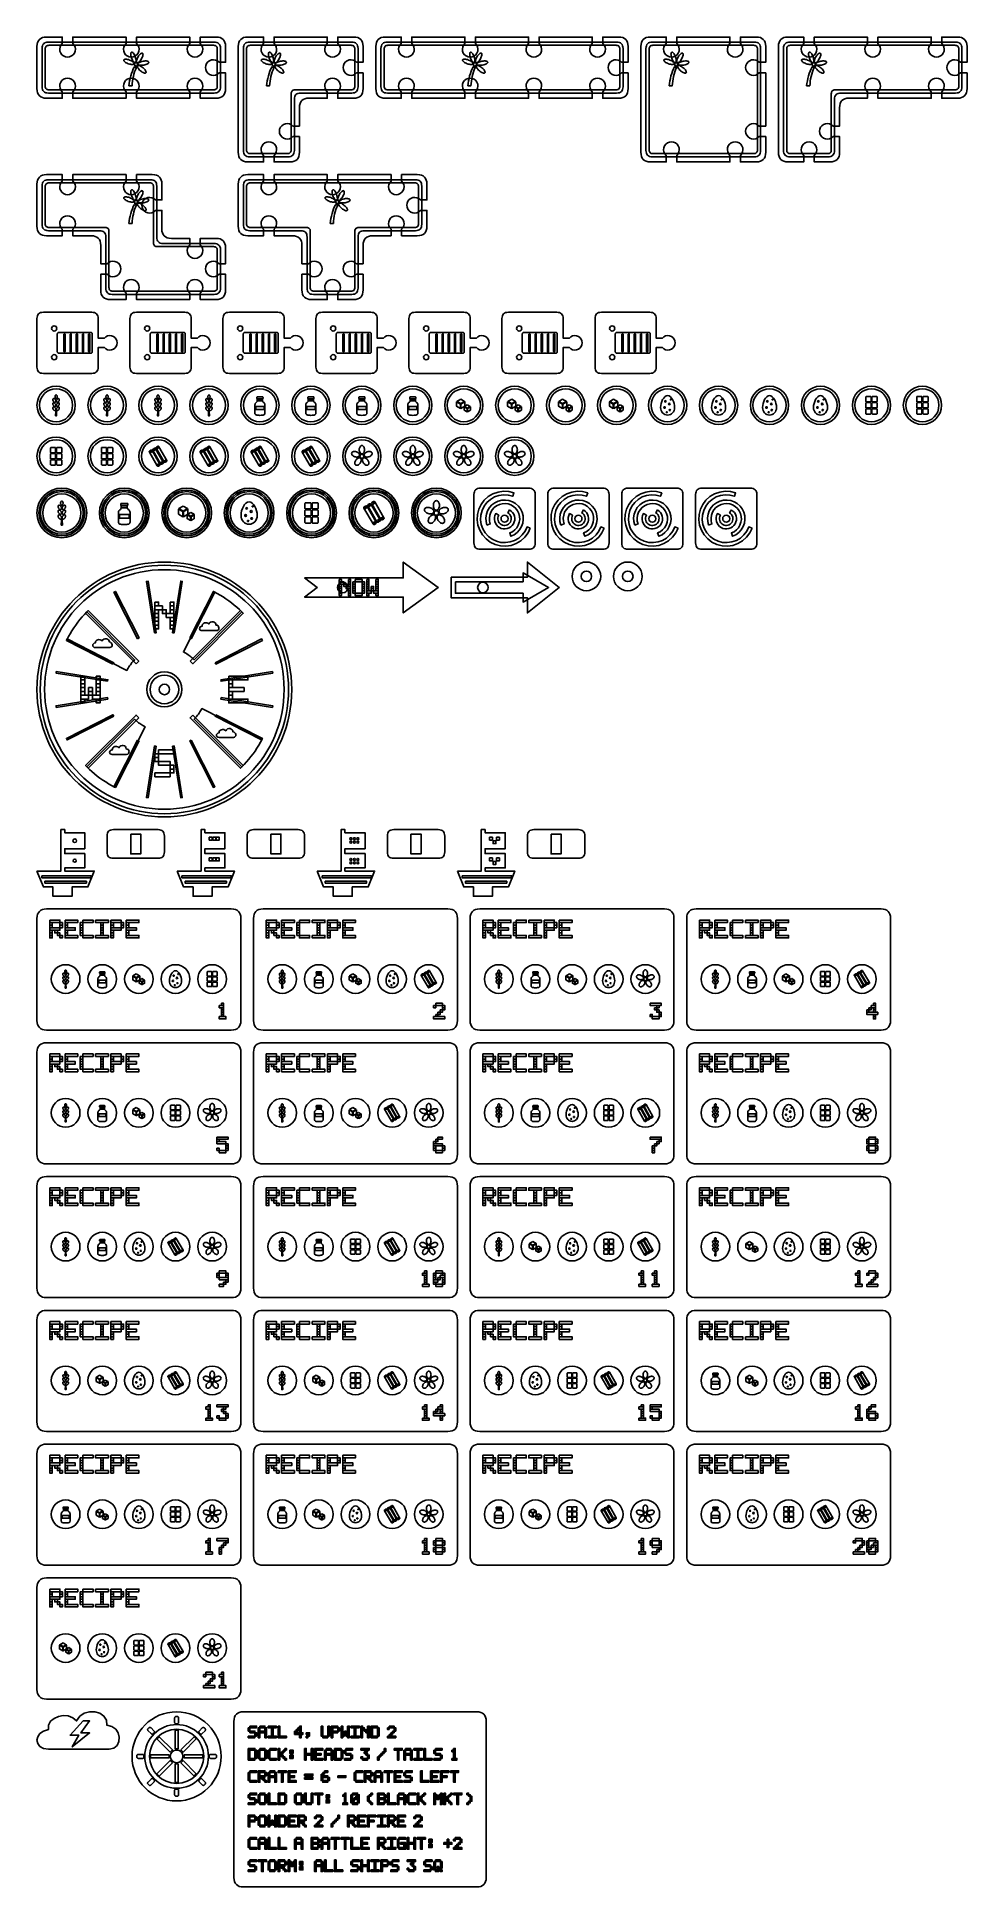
# Model space of a CAD drawing. Extents: x 4 to 296, y 4 to 585.
import ezdxf

# ---------------------------------------------------------------- set-up
doc = ezdxf.new("R2010")
doc.units = 0
doc.layers.add('CUT', color=1, linetype='CONTINUOUS')
doc.layers.add('RASTER', color=7, linetype='CONTINUOUS')

msp = doc.modelspace()

# ---------------------------------------------------------------- linework, layer by layer
at = {"layer": 'CUT'}
for points in [[(4, 581.7), (4.047, 582.403), (4.188, 583.013), (4.422, 583.528), (4.75, 583.95), (5.172, 584.278), (5.687, 584.513), (6.297, 584.653), (7, 584.7), (11.95, 584.7), (11.95, 582.661), (11.531, 582.162), (11.258, 581.569), (11.151, 580.926), (11.218, 580.277), (11.453, 579.669), (11.841, 579.145), (12.353, 578.741), (12.954, 578.487), (13.6, 578.4), (14.246, 578.487), (14.847, 578.741), (15.359, 579.145), (15.747, 579.669), (15.982, 580.277), (16.049, 580.926), (15.942, 581.569), (15.669, 582.162), (15.25, 582.661), (15.25, 584.7), (31.95, 584.7), (31.95, 582.661), (31.531, 582.162), (31.258, 581.569), (31.151, 580.926), (31.218, 580.277), (31.453, 579.669), (31.841, 579.145), (32.353, 578.741), (32.954, 578.487), (33.6, 578.4), (34.246, 578.487), (34.847, 578.741), (35.359, 579.145), (35.747, 579.669), (35.982, 580.277), (36.049, 580.926), (35.942, 581.569), (35.669, 582.162), (35.25, 582.661), (35.25, 584.7), (51.95, 584.7), (51.95, 582.661), (51.531, 582.162), (51.258, 581.569), (51.151, 580.926), (51.218, 580.277), (51.453, 579.669), (51.841, 579.145), (52.353, 578.741), (52.954, 578.487), (53.6, 578.4), (54.246, 578.487), (54.847, 578.741), (55.359, 579.145), (55.747, 579.669), (55.982, 580.277), (56.049, 580.926), (55.942, 581.569), (55.669, 582.162), (55.25, 582.661), (55.25, 584.7), (60.2, 584.7), (60.903, 584.653), (61.512, 584.513), (62.028, 584.278), (62.45, 583.95), (62.778, 583.528), (63.012, 583.013), (63.153, 582.403), (63.2, 581.7), (63.2, 576.75), (61.161, 576.75), (60.662, 577.169), (60.069, 577.442), (59.426, 577.549), (58.777, 577.482), (58.169, 577.247), (57.645, 576.859), (57.241, 576.347), (56.987, 575.746), (56.9, 575.1), (56.987, 574.454), (57.241, 573.853), (57.645, 573.341), (58.169, 572.953), (58.777, 572.718), (59.426, 572.651), (60.069, 572.758), (60.662, 573.031), (61.161, 573.45), (63.2, 573.45), (63.2, 568.5), (63.153, 567.797), (63.013, 567.188), (62.778, 566.672), (62.45, 566.25), (62.028, 565.922), (61.513, 565.688), (60.903, 565.547), (60.2, 565.5), (55.25, 565.5), (55.25, 567.539), (55.669, 568.038), (55.942, 568.631), (56.049, 569.274), (55.982, 569.923), (55.747, 570.531), (55.359, 571.055), (54.847, 571.459), (54.246, 571.713), (53.6, 571.8), (52.954, 571.713), (52.353, 571.459), (51.841, 571.055), (51.453, 570.531), (51.218, 569.923), (51.151, 569.274), (51.258, 568.631), (51.531, 568.038), (51.95, 567.539), (51.95, 565.5), (35.25, 565.5), (35.25, 567.539), (35.669, 568.038), (35.942, 568.631), (36.049, 569.274), (35.982, 569.923), (35.747, 570.531), (35.359, 571.055), (34.847, 571.459), (34.246, 571.713), (33.6, 571.8), (32.954, 571.713), (32.353, 571.459), (31.841, 571.055), (31.453, 570.531), (31.218, 569.923), (31.151, 569.274), (31.258, 568.631), (31.531, 568.038), (31.95, 567.539), (31.95, 565.5), (15.25, 565.5), (15.25, 567.539), (15.669, 568.038), (15.942, 568.631), (16.049, 569.274), (15.982, 569.923), (15.747, 570.531), (15.359, 571.055), (14.847, 571.459), (14.246, 571.713), (13.6, 571.8), (12.954, 571.713), (12.353, 571.459), (11.841, 571.055), (11.453, 570.531), (11.218, 569.923), (11.151, 569.274), (11.258, 568.631), (11.531, 568.038), (11.95, 567.539), (11.95, 565.5), (7, 565.5), (6.297, 565.547), (5.688, 565.688), (5.172, 565.922), (4.75, 566.25), (4.422, 566.672), (4.188, 567.188), (4.047, 567.797), (4, 568.5)], [(67.2, 581.7), (67.247, 582.403), (67.388, 583.013), (67.622, 583.528), (67.95, 583.95), (68.372, 584.278), (68.888, 584.513), (69.497, 584.653), (70.2, 584.7), (75.15, 584.7), (75.15, 582.661), (74.731, 582.162), (74.458, 581.569), (74.351, 580.926), (74.418, 580.277), (74.653, 579.669), (75.041, 579.145), (75.553, 578.741), (76.154, 578.487), (76.8, 578.4), (77.446, 578.487), (78.047, 578.741), (78.559, 579.145), (78.947, 579.669), (79.182, 580.277), (79.249, 580.926), (79.142, 581.569), (78.869, 582.162), (78.45, 582.661), (78.45, 584.7), (95.15, 584.7), (95.15, 582.661), (94.731, 582.162), (94.458, 581.569), (94.351, 580.926), (94.418, 580.277), (94.653, 579.669), (95.041, 579.145), (95.553, 578.741), (96.154, 578.487), (96.8, 578.4), (97.446, 578.487), (98.047, 578.741), (98.559, 579.145), (98.947, 579.669), (99.182, 580.277), (99.249, 580.926), (99.142, 581.569), (98.869, 582.162), (98.45, 582.661), (98.45, 584.7), (103.4, 584.7), (104.103, 584.653), (104.713, 584.513), (105.228, 584.278), (105.65, 583.95), (105.978, 583.528), (106.213, 583.013), (106.353, 582.403), (106.4, 581.7), (106.4, 576.75), (104.361, 576.75), (103.862, 577.169), (103.269, 577.442), (102.626, 577.549), (101.977, 577.482), (101.369, 577.247), (100.845, 576.859), (100.441, 576.347), (100.187, 575.746), (100.1, 575.1), (100.187, 574.454), (100.441, 573.853), (100.845, 573.341), (101.369, 572.953), (101.977, 572.718), (102.626, 572.651), (103.269, 572.758), (103.862, 573.031), (104.361, 573.45), (106.4, 573.45), (106.4, 568.5), (106.353, 567.797), (106.213, 567.188), (105.978, 566.672), (105.65, 566.25), (105.228, 565.922), (104.713, 565.688), (104.103, 565.547), (103.4, 565.5), (98.45, 565.5), (98.45, 567.539), (98.869, 568.038), (99.142, 568.631), (99.249, 569.274), (99.182, 569.923), (98.947, 570.531), (98.559, 571.055), (98.047, 571.459), (97.446, 571.713), (96.8, 571.8), (96.154, 571.713), (95.553, 571.459), (95.041, 571.055), (94.653, 570.531), (94.418, 569.923), (94.351, 569.274), (94.458, 568.631), (94.731, 568.038), (95.15, 567.539), (95.15, 565.5), (89.4, 565.5), (88.697, 565.453), (88.088, 565.313), (87.572, 565.078), (87.15, 564.75), (86.822, 564.328), (86.588, 563.813), (86.447, 563.203), (86.4, 562.5), (86.4, 556.75), (84.361, 556.75), (83.862, 557.169), (83.269, 557.442), (82.626, 557.549), (81.977, 557.482), (81.369, 557.247), (80.845, 556.859), (80.441, 556.347), (80.187, 555.746), (80.1, 555.1), (80.187, 554.454), (80.441, 553.853), (80.845, 553.341), (81.369, 552.953), (81.977, 552.718), (82.626, 552.651), (83.269, 552.758), (83.862, 553.031), (84.361, 553.45), (86.4, 553.45), (86.4, 548.5), (86.353, 547.797), (86.213, 547.188), (85.978, 546.672), (85.65, 546.25), (85.228, 545.922), (84.713, 545.688), (84.103, 545.547), (83.4, 545.5), (78.45, 545.5), (78.45, 547.539), (78.869, 548.038), (79.142, 548.631), (79.249, 549.274), (79.182, 549.923), (78.947, 550.531), (78.559, 551.055), (78.047, 551.459), (77.446, 551.713), (76.8, 551.8), (76.154, 551.713), (75.553, 551.459), (75.041, 551.055), (74.653, 550.531), (74.418, 549.923), (74.351, 549.274), (74.458, 548.631), (74.731, 548.038), (75.15, 547.539), (75.15, 545.5), (70.2, 545.5), (69.497, 545.547), (68.887, 545.688), (68.372, 545.922), (67.95, 546.25), (67.622, 546.672), (67.388, 547.188), (67.247, 547.797), (67.2, 548.5)], [(110.4, 581.7), (110.447, 582.403), (110.588, 583.013), (110.822, 583.528), (111.15, 583.95), (111.572, 584.278), (112.088, 584.513), (112.697, 584.653), (113.4, 584.7), (118.35, 584.7), (118.35, 582.661), (117.931, 582.162), (117.658, 581.569), (117.551, 580.926), (117.618, 580.277), (117.853, 579.669), (118.241, 579.145), (118.753, 578.741), (119.354, 578.487), (120, 578.4), (120.646, 578.487), (121.247, 578.741), (121.759, 579.145), (122.147, 579.669), (122.382, 580.277), (122.449, 580.926), (122.342, 581.569), (122.069, 582.162), (121.65, 582.661), (121.65, 584.7), (138.35, 584.7), (138.35, 582.661), (137.931, 582.162), (137.658, 581.569), (137.551, 580.926), (137.618, 580.277), (137.853, 579.669), (138.241, 579.145), (138.753, 578.741), (139.354, 578.487), (140, 578.4), (140.646, 578.487), (141.247, 578.741), (141.759, 579.145), (142.147, 579.669), (142.382, 580.277), (142.449, 580.926), (142.342, 581.569), (142.069, 582.162), (141.65, 582.661), (141.65, 584.7), (158.35, 584.7), (158.35, 582.661), (157.931, 582.162), (157.658, 581.569), (157.551, 580.926), (157.618, 580.277), (157.853, 579.669), (158.241, 579.145), (158.753, 578.741), (159.354, 578.487), (160, 578.4), (160.646, 578.487), (161.247, 578.741), (161.759, 579.145), (162.147, 579.669), (162.382, 580.277), (162.449, 580.926), (162.342, 581.569), (162.069, 582.162), (161.65, 582.661), (161.65, 584.7), (178.35, 584.7), (178.35, 582.661), (177.931, 582.162), (177.658, 581.569), (177.551, 580.926), (177.618, 580.277), (177.853, 579.669), (178.241, 579.145), (178.753, 578.741), (179.354, 578.487), (180, 578.4), (180.646, 578.487), (181.247, 578.741), (181.759, 579.145), (182.147, 579.669), (182.382, 580.277), (182.449, 580.926), (182.342, 581.569), (182.069, 582.162), (181.65, 582.661), (181.65, 584.7), (186.6, 584.7), (187.303, 584.653), (187.913, 584.513), (188.428, 584.278), (188.85, 583.95), (189.178, 583.528), (189.413, 583.013), (189.553, 582.403), (189.6, 581.7), (189.6, 576.75), (187.561, 576.75), (187.062, 577.169), (186.469, 577.442), (185.826, 577.549), (185.177, 577.482), (184.569, 577.247), (184.045, 576.859), (183.641, 576.347), (183.387, 575.746), (183.3, 575.1), (183.387, 574.454), (183.641, 573.853), (184.045, 573.341), (184.569, 572.953), (185.177, 572.718), (185.826, 572.651), (186.469, 572.758), (187.062, 573.031), (187.561, 573.45), (189.6, 573.45), (189.6, 568.5), (189.553, 567.797), (189.413, 567.188), (189.178, 566.672), (188.85, 566.25), (188.428, 565.922), (187.913, 565.688), (187.303, 565.547), (186.6, 565.5), (181.65, 565.5), (181.65, 567.539), (182.069, 568.038), (182.342, 568.631), (182.449, 569.274), (182.382, 569.923), (182.147, 570.531), (181.759, 571.055), (181.247, 571.459), (180.646, 571.713), (180, 571.8), (179.354, 571.713), (178.753, 571.459), (178.241, 571.055), (177.853, 570.531), (177.618, 569.923), (177.551, 569.274), (177.658, 568.631), (177.931, 568.038), (178.35, 567.539), (178.35, 565.5), (161.65, 565.5), (161.65, 567.539), (162.069, 568.038), (162.342, 568.631), (162.449, 569.274), (162.382, 569.923), (162.147, 570.531), (161.759, 571.055), (161.247, 571.459), (160.646, 571.713), (160, 571.8), (159.354, 571.713), (158.753, 571.459), (158.241, 571.055), (157.853, 570.531), (157.618, 569.923), (157.551, 569.274), (157.658, 568.631), (157.931, 568.038), (158.35, 567.539), (158.35, 565.5), (141.65, 565.5), (141.65, 567.539), (142.069, 568.038), (142.342, 568.631), (142.449, 569.274), (142.382, 569.923), (142.147, 570.531), (141.759, 571.055), (141.247, 571.459), (140.646, 571.713), (140, 571.8), (139.354, 571.713), (138.753, 571.459), (138.241, 571.055), (137.853, 570.531), (137.618, 569.923), (137.551, 569.274), (137.658, 568.631), (137.931, 568.038), (138.35, 567.539), (138.35, 565.5), (121.65, 565.5), (121.65, 567.539), (122.069, 568.038), (122.342, 568.631), (122.449, 569.274), (122.382, 569.923), (122.147, 570.531), (121.759, 571.055), (121.247, 571.459), (120.646, 571.713), (120, 571.8), (119.354, 571.713), (118.753, 571.459), (118.241, 571.055), (117.853, 570.531), (117.618, 569.923), (117.551, 569.274), (117.658, 568.631), (117.931, 568.038), (118.35, 567.539), (118.35, 565.5), (113.4, 565.5), (112.697, 565.547), (112.088, 565.688), (111.572, 565.922), (111.15, 566.25), (110.822, 566.672), (110.588, 567.188), (110.447, 567.797), (110.4, 568.5)], [(193.6, 581.7), (193.647, 582.403), (193.788, 583.013), (194.022, 583.528), (194.35, 583.95), (194.772, 584.278), (195.288, 584.513), (195.897, 584.653), (196.6, 584.7), (201.55, 584.7), (201.55, 582.661), (201.131, 582.162), (200.858, 581.569), (200.751, 580.926), (200.818, 580.277), (201.053, 579.669), (201.441, 579.145), (201.953, 578.741), (202.554, 578.487), (203.2, 578.4), (203.846, 578.487), (204.447, 578.741), (204.959, 579.145), (205.347, 579.669), (205.582, 580.277), (205.649, 580.926), (205.542, 581.569), (205.269, 582.162), (204.85, 582.661), (204.85, 584.7), (221.55, 584.7), (221.55, 582.661), (221.131, 582.162), (220.858, 581.569), (220.751, 580.926), (220.818, 580.277), (221.053, 579.669), (221.441, 579.145), (221.953, 578.741), (222.554, 578.487), (223.2, 578.4), (223.846, 578.487), (224.447, 578.741), (224.959, 579.145), (225.347, 579.669), (225.582, 580.277), (225.649, 580.926), (225.542, 581.569), (225.269, 582.162), (224.85, 582.661), (224.85, 584.7), (229.8, 584.7), (230.503, 584.653), (231.112, 584.513), (231.628, 584.278), (232.05, 583.95), (232.378, 583.528), (232.612, 583.013), (232.753, 582.403), (232.8, 581.7), (232.8, 576.75), (230.761, 576.75), (230.262, 577.169), (229.669, 577.442), (229.026, 577.549), (228.377, 577.482), (227.769, 577.247), (227.245, 576.859), (226.841, 576.347), (226.587, 575.746), (226.5, 575.1), (226.587, 574.454), (226.841, 573.853), (227.245, 573.341), (227.769, 572.953), (228.377, 572.718), (229.026, 572.651), (229.669, 572.758), (230.262, 573.031), (230.761, 573.45), (232.8, 573.45), (232.8, 556.75), (230.761, 556.75), (230.262, 557.169), (229.669, 557.442), (229.026, 557.549), (228.377, 557.482), (227.769, 557.247), (227.245, 556.859), (226.841, 556.347), (226.587, 555.746), (226.5, 555.1), (226.587, 554.454), (226.841, 553.853), (227.245, 553.341), (227.769, 552.953), (228.377, 552.718), (229.026, 552.651), (229.669, 552.758), (230.262, 553.031), (230.761, 553.45), (232.8, 553.45), (232.8, 548.5), (232.753, 547.797), (232.612, 547.188), (232.378, 546.672), (232.05, 546.25), (231.628, 545.922), (231.112, 545.688), (230.503, 545.547), (229.8, 545.5), (224.85, 545.5), (224.85, 547.539), (225.269, 548.038), (225.542, 548.631), (225.649, 549.274), (225.582, 549.923), (225.347, 550.531), (224.959, 551.055), (224.447, 551.459), (223.846, 551.713), (223.2, 551.8), (222.554, 551.713), (221.953, 551.459), (221.441, 551.055), (221.053, 550.531), (220.818, 549.923), (220.751, 549.274), (220.858, 548.631), (221.131, 548.038), (221.55, 547.539), (221.55, 545.5), (204.85, 545.5), (204.85, 547.539), (205.269, 548.038), (205.542, 548.631), (205.649, 549.274), (205.582, 549.923), (205.347, 550.531), (204.959, 551.055), (204.447, 551.459), (203.846, 551.713), (203.2, 551.8), (202.554, 551.713), (201.953, 551.459), (201.441, 551.055), (201.053, 550.531), (200.818, 549.923), (200.751, 549.274), (200.858, 548.631), (201.131, 548.038), (201.55, 547.539), (201.55, 545.5), (196.6, 545.5), (195.897, 545.547), (195.288, 545.688), (194.772, 545.922), (194.35, 546.25), (194.022, 546.672), (193.788, 547.188), (193.647, 547.797), (193.6, 548.5)], [(236.8, 581.7), (236.847, 582.403), (236.988, 583.013), (237.222, 583.528), (237.55, 583.95), (237.972, 584.278), (238.488, 584.513), (239.097, 584.653), (239.8, 584.7), (244.75, 584.7), (244.75, 582.661), (244.331, 582.162), (244.058, 581.569), (243.951, 580.926), (244.018, 580.277), (244.253, 579.669), (244.641, 579.145), (245.153, 578.741), (245.754, 578.487), (246.4, 578.4), (247.046, 578.487), (247.647, 578.741), (248.159, 579.145), (248.547, 579.669), (248.782, 580.277), (248.849, 580.926), (248.742, 581.569), (248.469, 582.162), (248.05, 582.661), (248.05, 584.7), (264.75, 584.7), (264.75, 582.661), (264.331, 582.162), (264.058, 581.569), (263.951, 580.926), (264.018, 580.277), (264.253, 579.669), (264.641, 579.145), (265.153, 578.741), (265.754, 578.487), (266.4, 578.4), (267.046, 578.487), (267.647, 578.741), (268.159, 579.145), (268.547, 579.669), (268.782, 580.277), (268.849, 580.926), (268.742, 581.569), (268.469, 582.162), (268.05, 582.661), (268.05, 584.7), (284.75, 584.7), (284.75, 582.661), (284.331, 582.162), (284.058, 581.569), (283.951, 580.926), (284.018, 580.277), (284.253, 579.669), (284.641, 579.145), (285.153, 578.741), (285.754, 578.487), (286.4, 578.4), (287.046, 578.487), (287.647, 578.741), (288.159, 579.145), (288.547, 579.669), (288.782, 580.277), (288.849, 580.926), (288.742, 581.569), (288.469, 582.162), (288.05, 582.661), (288.05, 584.7), (293, 584.7), (293.703, 584.653), (294.313, 584.513), (294.828, 584.278), (295.25, 583.95), (295.578, 583.528), (295.813, 583.013), (295.953, 582.403), (296, 581.7), (296, 576.75), (293.961, 576.75), (293.462, 577.169), (292.869, 577.442), (292.226, 577.549), (291.577, 577.482), (290.969, 577.247), (290.445, 576.859), (290.041, 576.347), (289.787, 575.746), (289.7, 575.1), (289.787, 574.454), (290.041, 573.853), (290.445, 573.341), (290.969, 572.953), (291.577, 572.718), (292.226, 572.651), (292.869, 572.758), (293.462, 573.031), (293.961, 573.45), (296, 573.45), (296, 568.5), (295.953, 567.797), (295.813, 567.188), (295.578, 566.672), (295.25, 566.25), (294.828, 565.922), (294.313, 565.688), (293.703, 565.547), (293, 565.5), (288.05, 565.5), (288.05, 567.539), (288.469, 568.038), (288.742, 568.631), (288.849, 569.274), (288.782, 569.923), (288.547, 570.531), (288.159, 571.055), (287.647, 571.459), (287.046, 571.713), (286.4, 571.8), (285.754, 571.713), (285.153, 571.459), (284.641, 571.055), (284.253, 570.531), (284.018, 569.923), (283.951, 569.274), (284.058, 568.631), (284.331, 568.038), (284.75, 567.539), (284.75, 565.5), (268.05, 565.5), (268.05, 567.539), (268.469, 568.038), (268.742, 568.631), (268.849, 569.274), (268.782, 569.923), (268.547, 570.531), (268.159, 571.055), (267.647, 571.459), (267.046, 571.713), (266.4, 571.8), (265.754, 571.713), (265.153, 571.459), (264.641, 571.055), (264.253, 570.531), (264.018, 569.923), (263.951, 569.274), (264.058, 568.631), (264.331, 568.038), (264.75, 567.539), (264.75, 565.5), (259, 565.5), (258.297, 565.453), (257.688, 565.313), (257.172, 565.078), (256.75, 564.75), (256.422, 564.328), (256.188, 563.813), (256.047, 563.203), (256, 562.5), (256, 556.75), (253.961, 556.75), (253.462, 557.169), (252.869, 557.442), (252.226, 557.549), (251.577, 557.482), (250.969, 557.247), (250.445, 556.859), (250.041, 556.347), (249.787, 555.746), (249.7, 555.1), (249.787, 554.454), (250.041, 553.853), (250.445, 553.341), (250.969, 552.953), (251.577, 552.718), (252.226, 552.651), (252.869, 552.758), (253.462, 553.031), (253.961, 553.45), (256, 553.45), (256, 548.5), (255.953, 547.797), (255.813, 547.188), (255.578, 546.672), (255.25, 546.25), (254.828, 545.922), (254.313, 545.688), (253.703, 545.547), (253, 545.5), (248.05, 545.5), (248.05, 547.539), (248.469, 548.038), (248.742, 548.631), (248.849, 549.274), (248.782, 549.923), (248.547, 550.531), (248.159, 551.055), (247.647, 551.459), (247.046, 551.713), (246.4, 551.8), (245.754, 551.713), (245.153, 551.459), (244.641, 551.055), (244.253, 550.531), (244.018, 549.923), (243.951, 549.274), (244.058, 548.631), (244.331, 548.038), (244.75, 547.539), (244.75, 545.5), (239.8, 545.5), (239.097, 545.547), (238.488, 545.688), (237.972, 545.922), (237.55, 546.25), (237.222, 546.672), (236.988, 547.188), (236.847, 547.797), (236.8, 548.5)], [(4, 538.5), (4.047, 539.203), (4.188, 539.813), (4.422, 540.328), (4.75, 540.75), (5.172, 541.078), (5.688, 541.313), (6.297, 541.453), (7, 541.5), (11.95, 541.5), (11.95, 539.461), (11.531, 538.962), (11.258, 538.369), (11.151, 537.726), (11.218, 537.077), (11.453, 536.469), (11.841, 535.945), (12.353, 535.541), (12.954, 535.287), (13.6, 535.2), (14.246, 535.287), (14.847, 535.541), (15.359, 535.945), (15.747, 536.469), (15.982, 537.077), (16.049, 537.726), (15.942, 538.369), (15.669, 538.962), (15.25, 539.461), (15.25, 541.5), (31.95, 541.5), (31.95, 539.461), (31.531, 538.962), (31.258, 538.369), (31.151, 537.726), (31.218, 537.077), (31.453, 536.469), (31.841, 535.945), (32.353, 535.541), (32.954, 535.287), (33.6, 535.2), (34.246, 535.287), (34.847, 535.541), (35.359, 535.945), (35.747, 536.469), (35.982, 537.077), (36.049, 537.726), (35.942, 538.369), (35.669, 538.962), (35.25, 539.461), (35.25, 541.5), (40.2, 541.5), (40.903, 541.453), (41.513, 541.313), (42.028, 541.078), (42.45, 540.75), (42.778, 540.328), (43.013, 539.813), (43.153, 539.203), (43.2, 538.5), (43.2, 533.55), (41.161, 533.55), (40.662, 533.969), (40.069, 534.242), (39.426, 534.349), (38.777, 534.282), (38.169, 534.047), (37.645, 533.659), (37.241, 533.147), (36.987, 532.546), (36.9, 531.9), (36.987, 531.254), (37.241, 530.653), (37.645, 530.141), (38.169, 529.753), (38.777, 529.518), (39.426, 529.451), (40.069, 529.558), (40.662, 529.831), (41.161, 530.25), (43.2, 530.25), (43.2, 524.5), (43.247, 523.797), (43.388, 523.188), (43.622, 522.672), (43.95, 522.25), (44.372, 521.922), (44.888, 521.688), (45.497, 521.547), (46.2, 521.5), (51.95, 521.5), (51.95, 519.461), (51.531, 518.962), (51.258, 518.369), (51.151, 517.726), (51.218, 517.077), (51.453, 516.469), (51.841, 515.945), (52.353, 515.541), (52.954, 515.287), (53.6, 515.2), (54.246, 515.287), (54.847, 515.541), (55.359, 515.945), (55.747, 516.469), (55.982, 517.077), (56.049, 517.726), (55.942, 518.369), (55.669, 518.962), (55.25, 519.461), (55.25, 521.5), (60.2, 521.5), (60.903, 521.453), (61.513, 521.313), (62.028, 521.078), (62.45, 520.75), (62.778, 520.328), (63.013, 519.813), (63.153, 519.203), (63.2, 518.5), (63.2, 513.55), (61.161, 513.55), (60.662, 513.969), (60.069, 514.242), (59.426, 514.349), (58.777, 514.282), (58.169, 514.047), (57.645, 513.659), (57.241, 513.147), (56.987, 512.546), (56.9, 511.9), (56.987, 511.254), (57.241, 510.653), (57.645, 510.141), (58.169, 509.753), (58.777, 509.518), (59.426, 509.451), (60.069, 509.558), (60.662, 509.831), (61.161, 510.25), (63.2, 510.25), (63.2, 505.3), (63.153, 504.597), (63.013, 503.988), (62.778, 503.472), (62.45, 503.05), (62.028, 502.722), (61.513, 502.488), (60.903, 502.347), (60.2, 502.3), (55.25, 502.3), (55.25, 504.339), (55.669, 504.838), (55.942, 505.431), (56.049, 506.074), (55.982, 506.723), (55.747, 507.331), (55.359, 507.855), (54.847, 508.259), (54.246, 508.513), (53.6, 508.6), (52.954, 508.513), (52.353, 508.259), (51.841, 507.855), (51.453, 507.331), (51.218, 506.723), (51.151, 506.074), (51.258, 505.431), (51.531, 504.838), (51.95, 504.339), (51.95, 502.3), (35.25, 502.3), (35.25, 504.339), (35.669, 504.838), (35.942, 505.431), (36.049, 506.074), (35.982, 506.723), (35.747, 507.331), (35.359, 507.855), (34.847, 508.259), (34.246, 508.513), (33.6, 508.6), (32.954, 508.513), (32.353, 508.259), (31.841, 507.855), (31.453, 507.331), (31.218, 506.723), (31.151, 506.074), (31.258, 505.431), (31.531, 504.838), (31.95, 504.339), (31.95, 502.3), (27, 502.3), (26.297, 502.347), (25.688, 502.488), (25.172, 502.722), (24.75, 503.05), (24.422, 503.472), (24.188, 503.988), (24.047, 504.597), (24, 505.3), (24, 510.25), (26.039, 510.25), (26.538, 509.831), (27.131, 509.558), (27.774, 509.451), (28.423, 509.518), (29.031, 509.753), (29.555, 510.141), (29.959, 510.653), (30.213, 511.254), (30.3, 511.9), (30.213, 512.546), (29.959, 513.147), (29.555, 513.659), (29.031, 514.047), (28.423, 514.282), (27.774, 514.349), (27.131, 514.242), (26.538, 513.969), (26.039, 513.55), (24, 513.55), (24, 519.3), (23.953, 520.003), (23.813, 520.613), (23.578, 521.128), (23.25, 521.55), (22.828, 521.878), (22.313, 522.113), (21.703, 522.253), (21, 522.3), (15.25, 522.3), (15.25, 524.339), (15.669, 524.838), (15.942, 525.431), (16.049, 526.074), (15.982, 526.723), (15.747, 527.331), (15.359, 527.855), (14.847, 528.259), (14.246, 528.513), (13.6, 528.6), (12.954, 528.513), (12.353, 528.259), (11.841, 527.855), (11.453, 527.331), (11.218, 526.723), (11.151, 526.074), (11.258, 525.431), (11.531, 524.838), (11.95, 524.339), (11.95, 522.3), (7, 522.3), (6.297, 522.347), (5.688, 522.488), (5.172, 522.722), (4.75, 523.05), (4.422, 523.472), (4.188, 523.988), (4.047, 524.597), (4, 525.3)], [(67.2, 538.5), (67.247, 539.203), (67.388, 539.813), (67.622, 540.328), (67.95, 540.75), (68.372, 541.078), (68.888, 541.313), (69.497, 541.453), (70.2, 541.5), (75.15, 541.5), (75.15, 539.461), (74.731, 538.962), (74.458, 538.369), (74.351, 537.726), (74.418, 537.077), (74.653, 536.469), (75.041, 535.945), (75.553, 535.541), (76.154, 535.287), (76.8, 535.2), (77.446, 535.287), (78.047, 535.541), (78.559, 535.945), (78.947, 536.469), (79.182, 537.077), (79.249, 537.726), (79.142, 538.369), (78.869, 538.962), (78.45, 539.461), (78.45, 541.5), (95.15, 541.5), (95.15, 539.461), (94.731, 538.962), (94.458, 538.369), (94.351, 537.726), (94.418, 537.077), (94.653, 536.469), (95.041, 535.945), (95.553, 535.541), (96.154, 535.287), (96.8, 535.2), (97.446, 535.287), (98.047, 535.541), (98.559, 535.945), (98.947, 536.469), (99.182, 537.077), (99.249, 537.726), (99.142, 538.369), (98.869, 538.962), (98.45, 539.461), (98.45, 541.5), (115.15, 541.5), (115.15, 539.461), (114.731, 538.962), (114.458, 538.369), (114.351, 537.726), (114.418, 537.077), (114.653, 536.469), (115.041, 535.945), (115.553, 535.541), (116.154, 535.287), (116.8, 535.2), (117.446, 535.287), (118.047, 535.541), (118.559, 535.945), (118.947, 536.469), (119.182, 537.077), (119.249, 537.726), (119.142, 538.369), (118.869, 538.962), (118.45, 539.461), (118.45, 541.5), (123.4, 541.5), (124.103, 541.453), (124.712, 541.313), (125.228, 541.078), (125.65, 540.75), (125.978, 540.328), (126.212, 539.813), (126.353, 539.203), (126.4, 538.5), (126.4, 533.55), (124.361, 533.55), (123.862, 533.969), (123.269, 534.242), (122.626, 534.349), (121.977, 534.282), (121.369, 534.047), (120.845, 533.659), (120.441, 533.147), (120.187, 532.546), (120.1, 531.9), (120.187, 531.254), (120.441, 530.653), (120.845, 530.141), (121.369, 529.753), (121.977, 529.518), (122.626, 529.451), (123.269, 529.558), (123.862, 529.831), (124.361, 530.25), (126.4, 530.25), (126.4, 525.3), (126.353, 524.597), (126.213, 523.988), (125.978, 523.472), (125.65, 523.05), (125.228, 522.722), (124.713, 522.488), (124.103, 522.347), (123.4, 522.3), (118.45, 522.3), (118.45, 524.339), (118.869, 524.838), (119.142, 525.431), (119.249, 526.074), (119.182, 526.723), (118.947, 527.331), (118.559, 527.855), (118.047, 528.259), (117.446, 528.513), (116.8, 528.6), (116.154, 528.513), (115.553, 528.259), (115.041, 527.855), (114.653, 527.331), (114.418, 526.723), (114.351, 526.074), (114.458, 525.431), (114.731, 524.838), (115.15, 524.339), (115.15, 522.3), (109.4, 522.3), (108.697, 522.253), (108.088, 522.113), (107.572, 521.878), (107.15, 521.55), (106.822, 521.128), (106.588, 520.613), (106.447, 520.003), (106.4, 519.3), (106.4, 513.55), (104.361, 513.55), (103.862, 513.969), (103.269, 514.242), (102.626, 514.349), (101.977, 514.282), (101.369, 514.047), (100.845, 513.659), (100.441, 513.147), (100.187, 512.546), (100.1, 511.9), (100.187, 511.254), (100.441, 510.653), (100.845, 510.141), (101.369, 509.753), (101.977, 509.518), (102.626, 509.451), (103.269, 509.558), (103.862, 509.831), (104.361, 510.25), (106.4, 510.25), (106.4, 505.3), (106.353, 504.597), (106.213, 503.988), (105.978, 503.472), (105.65, 503.05), (105.228, 502.722), (104.713, 502.488), (104.103, 502.347), (103.4, 502.3), (98.45, 502.3), (98.45, 504.339), (98.869, 504.838), (99.142, 505.431), (99.249, 506.074), (99.182, 506.723), (98.947, 507.331), (98.559, 507.855), (98.047, 508.259), (97.446, 508.513), (96.8, 508.6), (96.154, 508.513), (95.553, 508.259), (95.041, 507.855), (94.653, 507.331), (94.418, 506.723), (94.351, 506.074), (94.458, 505.431), (94.731, 504.838), (95.15, 504.339), (95.15, 502.3), (90.2, 502.3), (89.497, 502.347), (88.887, 502.488), (88.372, 502.722), (87.95, 503.05), (87.622, 503.472), (87.387, 503.988), (87.247, 504.597), (87.2, 505.3), (87.2, 510.25), (89.239, 510.25), (89.738, 509.831), (90.331, 509.558), (90.974, 509.451), (91.623, 509.518), (92.231, 509.753), (92.755, 510.141), (93.159, 510.653), (93.413, 511.254), (93.5, 511.9), (93.413, 512.546), (93.159, 513.147), (92.755, 513.659), (92.231, 514.047), (91.623, 514.282), (90.974, 514.349), (90.331, 514.242), (89.738, 513.969), (89.239, 513.55), (87.2, 513.55), (87.2, 519.3), (87.153, 520.003), (87.012, 520.613), (86.778, 521.128), (86.45, 521.55), (86.028, 521.878), (85.512, 522.113), (84.903, 522.253), (84.2, 522.3), (78.45, 522.3), (78.45, 524.339), (78.869, 524.838), (79.142, 525.431), (79.249, 526.074), (79.182, 526.723), (78.947, 527.331), (78.559, 527.855), (78.047, 528.259), (77.446, 528.513), (76.8, 528.6), (76.154, 528.513), (75.553, 528.259), (75.041, 527.855), (74.653, 527.331), (74.418, 526.723), (74.351, 526.074), (74.458, 525.431), (74.731, 524.838), (75.15, 524.339), (75.15, 522.3), (70.2, 522.3), (69.497, 522.347), (68.887, 522.488), (68.372, 522.722), (67.95, 523.05), (67.622, 523.472), (67.388, 523.988), (67.247, 524.597), (67.2, 525.3)], [(4, 496.3), (4.031, 496.769), (4.125, 497.175), (4.281, 497.519), (4.5, 497.8), (4.781, 498.019), (5.125, 498.175), (5.531, 498.269), (6, 498.3), (21.2, 498.3), (21.669, 498.269), (22.075, 498.175), (22.419, 498.019), (22.7, 497.8), (22.919, 497.519), (23.075, 497.175), (23.169, 496.769), (23.2, 496.3), (23.2, 490.2), (25.156, 490.2), (25.62, 490.611), (26.176, 490.883), (26.785, 490.997), (27.402, 490.944), (27.983, 490.729), (28.485, 490.366), (28.872, 489.883), (29.117, 489.314), (29.2, 488.7), (29.117, 488.086), (28.872, 487.517), (28.485, 487.034), (27.983, 486.671), (27.402, 486.456), (26.785, 486.403), (26.176, 486.517), (25.62, 486.789), (25.156, 487.2), (23.2, 487.2), (23.2, 481.1), (23.169, 480.631), (23.075, 480.225), (22.919, 479.881), (22.7, 479.6), (22.419, 479.381), (22.075, 479.225), (21.669, 479.131), (21.2, 479.1), (6, 479.1), (5.531, 479.131), (5.125, 479.225), (4.781, 479.381), (4.5, 479.6), (4.281, 479.881), (4.125, 480.225), (4.031, 480.631), (4, 481.1)], [(33.2, 496.3), (33.231, 496.769), (33.325, 497.175), (33.481, 497.519), (33.7, 497.8), (33.981, 498.019), (34.325, 498.175), (34.731, 498.269), (35.2, 498.3), (50.4, 498.3), (50.869, 498.269), (51.275, 498.175), (51.619, 498.019), (51.9, 497.8), (52.119, 497.519), (52.275, 497.175), (52.369, 496.769), (52.4, 496.3), (52.4, 490.2), (54.356, 490.2), (54.82, 490.611), (55.376, 490.883), (55.985, 490.997), (56.602, 490.944), (57.183, 490.729), (57.685, 490.366), (58.072, 489.883), (58.317, 489.314), (58.4, 488.7), (58.317, 488.086), (58.072, 487.517), (57.685, 487.034), (57.183, 486.671), (56.602, 486.456), (55.985, 486.403), (55.376, 486.517), (54.82, 486.789), (54.356, 487.2), (52.4, 487.2), (52.4, 481.1), (52.369, 480.631), (52.275, 480.225), (52.119, 479.881), (51.9, 479.6), (51.619, 479.381), (51.275, 479.225), (50.869, 479.131), (50.4, 479.1), (35.2, 479.1), (34.731, 479.131), (34.325, 479.225), (33.981, 479.381), (33.7, 479.6), (33.481, 479.881), (33.325, 480.225), (33.231, 480.631), (33.2, 481.1)], [(62.4, 496.3), (62.431, 496.769), (62.525, 497.175), (62.681, 497.519), (62.9, 497.8), (63.181, 498.019), (63.525, 498.175), (63.931, 498.269), (64.4, 498.3), (79.6, 498.3), (80.069, 498.269), (80.475, 498.175), (80.819, 498.019), (81.1, 497.8), (81.319, 497.519), (81.475, 497.175), (81.569, 496.769), (81.6, 496.3), (81.6, 490.2), (83.556, 490.2), (84.02, 490.611), (84.576, 490.883), (85.185, 490.997), (85.802, 490.944), (86.383, 490.729), (86.885, 490.366), (87.272, 489.883), (87.517, 489.314), (87.6, 488.7), (87.517, 488.086), (87.272, 487.517), (86.885, 487.034), (86.383, 486.671), (85.802, 486.456), (85.185, 486.403), (84.576, 486.517), (84.02, 486.789), (83.556, 487.2), (81.6, 487.2), (81.6, 481.1), (81.569, 480.631), (81.475, 480.225), (81.319, 479.881), (81.1, 479.6), (80.819, 479.381), (80.475, 479.225), (80.069, 479.131), (79.6, 479.1), (64.4, 479.1), (63.931, 479.131), (63.525, 479.225), (63.181, 479.381), (62.9, 479.6), (62.681, 479.881), (62.525, 480.225), (62.431, 480.631), (62.4, 481.1)], [(91.6, 496.3), (91.631, 496.769), (91.725, 497.175), (91.881, 497.519), (92.1, 497.8), (92.381, 498.019), (92.725, 498.175), (93.131, 498.269), (93.6, 498.3), (108.8, 498.3), (109.269, 498.269), (109.675, 498.175), (110.019, 498.019), (110.3, 497.8), (110.519, 497.519), (110.675, 497.175), (110.769, 496.769), (110.8, 496.3), (110.8, 490.2), (112.756, 490.2), (113.22, 490.611), (113.776, 490.883), (114.385, 490.997), (115.002, 490.944), (115.583, 490.729), (116.085, 490.366), (116.472, 489.883), (116.717, 489.314), (116.8, 488.7), (116.717, 488.086), (116.472, 487.517), (116.085, 487.034), (115.583, 486.671), (115.002, 486.456), (114.385, 486.403), (113.776, 486.517), (113.22, 486.789), (112.756, 487.2), (110.8, 487.2), (110.8, 481.1), (110.769, 480.631), (110.675, 480.225), (110.519, 479.881), (110.3, 479.6), (110.019, 479.381), (109.675, 479.225), (109.269, 479.131), (108.8, 479.1), (93.6, 479.1), (93.131, 479.131), (92.725, 479.225), (92.381, 479.381), (92.1, 479.6), (91.881, 479.881), (91.725, 480.225), (91.631, 480.631), (91.6, 481.1)], [(120.8, 496.3), (120.831, 496.769), (120.925, 497.175), (121.081, 497.519), (121.3, 497.8), (121.581, 498.019), (121.925, 498.175), (122.331, 498.269), (122.8, 498.3), (138, 498.3), (138.469, 498.269), (138.875, 498.175), (139.219, 498.019), (139.5, 497.8), (139.719, 497.519), (139.875, 497.175), (139.969, 496.769), (140, 496.3), (140, 490.2), (141.956, 490.2), (142.42, 490.611), (142.976, 490.883), (143.585, 490.997), (144.202, 490.944), (144.783, 490.729), (145.285, 490.366), (145.672, 489.883), (145.917, 489.314), (146, 488.7), (145.917, 488.086), (145.672, 487.517), (145.285, 487.034), (144.783, 486.671), (144.202, 486.456), (143.585, 486.403), (142.976, 486.517), (142.42, 486.789), (141.956, 487.2), (140, 487.2), (140, 481.1), (139.969, 480.631), (139.875, 480.225), (139.719, 479.881), (139.5, 479.6), (139.219, 479.381), (138.875, 479.225), (138.469, 479.131), (138, 479.1), (122.8, 479.1), (122.331, 479.131), (121.925, 479.225), (121.581, 479.381), (121.3, 479.6), (121.081, 479.881), (120.925, 480.225), (120.831, 480.631), (120.8, 481.1)], [(150, 496.3), (150.031, 496.769), (150.125, 497.175), (150.281, 497.519), (150.5, 497.8), (150.781, 498.019), (151.125, 498.175), (151.531, 498.269), (152, 498.3), (167.2, 498.3), (167.669, 498.269), (168.075, 498.175), (168.419, 498.019), (168.7, 497.8), (168.919, 497.519), (169.075, 497.175), (169.169, 496.769), (169.2, 496.3), (169.2, 490.2), (171.156, 490.2), (171.62, 490.611), (172.176, 490.883), (172.785, 490.997), (173.402, 490.944), (173.983, 490.729), (174.485, 490.366), (174.872, 489.883), (175.117, 489.314), (175.2, 488.7), (175.117, 488.086), (174.872, 487.517), (174.485, 487.034), (173.983, 486.671), (173.402, 486.456), (172.785, 486.403), (172.176, 486.517), (171.62, 486.789), (171.156, 487.2), (169.2, 487.2), (169.2, 481.1), (169.169, 480.631), (169.075, 480.225), (168.919, 479.881), (168.7, 479.6), (168.419, 479.381), (168.075, 479.225), (167.669, 479.131), (167.2, 479.1), (152, 479.1), (151.531, 479.131), (151.125, 479.225), (150.781, 479.381), (150.5, 479.6), (150.281, 479.881), (150.125, 480.225), (150.031, 480.631), (150, 481.1)], [(179.2, 496.3), (179.231, 496.769), (179.325, 497.175), (179.481, 497.519), (179.7, 497.8), (179.981, 498.019), (180.325, 498.175), (180.731, 498.269), (181.2, 498.3), (196.4, 498.3), (196.869, 498.269), (197.275, 498.175), (197.619, 498.019), (197.9, 497.8), (198.119, 497.519), (198.275, 497.175), (198.369, 496.769), (198.4, 496.3), (198.4, 490.2), (200.356, 490.2), (200.82, 490.611), (201.376, 490.883), (201.985, 490.997), (202.602, 490.944), (203.183, 490.729), (203.685, 490.366), (204.072, 489.883), (204.317, 489.314), (204.4, 488.7), (204.317, 488.086), (204.072, 487.517), (203.685, 487.034), (203.183, 486.671), (202.602, 486.456), (201.985, 486.403), (201.376, 486.517), (200.82, 486.789), (200.356, 487.2), (198.4, 487.2), (198.4, 481.1), (198.369, 480.631), (198.275, 480.225), (198.119, 479.881), (197.9, 479.6), (197.619, 479.381), (197.275, 479.225), (196.869, 479.131), (196.4, 479.1), (181.2, 479.1), (180.731, 479.131), (180.325, 479.225), (179.981, 479.381), (179.7, 479.6), (179.481, 479.881), (179.325, 480.225), (179.231, 480.631), (179.2, 481.1)], [(141.2, 441.1), (141.231, 441.569), (141.325, 441.975), (141.481, 442.319), (141.7, 442.6), (141.981, 442.819), (142.325, 442.975), (142.731, 443.069), (143.2, 443.1), (158.4, 443.1), (158.869, 443.069), (159.275, 442.975), (159.619, 442.819), (159.9, 442.6), (160.119, 442.319), (160.275, 441.975), (160.369, 441.569), (160.4, 441.1), (160.4, 425.9), (160.369, 425.431), (160.275, 425.025), (160.119, 424.681), (159.9, 424.4), (159.619, 424.181), (159.275, 424.025), (158.869, 423.931), (158.4, 423.9), (143.2, 423.9), (142.731, 423.931), (142.325, 424.025), (141.981, 424.181), (141.7, 424.4), (141.481, 424.681), (141.325, 425.025), (141.231, 425.431), (141.2, 425.9)], [(164.4, 441.1), (164.431, 441.569), (164.525, 441.975), (164.681, 442.319), (164.9, 442.6), (165.181, 442.819), (165.525, 442.975), (165.931, 443.069), (166.4, 443.1), (181.6, 443.1), (182.069, 443.069), (182.475, 442.975), (182.819, 442.819), (183.1, 442.6), (183.319, 442.319), (183.475, 441.975), (183.569, 441.569), (183.6, 441.1), (183.6, 425.9), (183.569, 425.431), (183.475, 425.025), (183.319, 424.681), (183.1, 424.4), (182.819, 424.181), (182.475, 424.025), (182.069, 423.931), (181.6, 423.9), (166.4, 423.9), (165.931, 423.931), (165.525, 424.025), (165.181, 424.181), (164.9, 424.4), (164.681, 424.681), (164.525, 425.025), (164.431, 425.431), (164.4, 425.9)], [(187.6, 441.1), (187.631, 441.569), (187.725, 441.975), (187.881, 442.319), (188.1, 442.6), (188.381, 442.819), (188.725, 442.975), (189.131, 443.069), (189.6, 443.1), (204.8, 443.1), (205.269, 443.069), (205.675, 442.975), (206.019, 442.819), (206.3, 442.6), (206.519, 442.319), (206.675, 441.975), (206.769, 441.569), (206.8, 441.1), (206.8, 425.9), (206.769, 425.431), (206.675, 425.025), (206.519, 424.681), (206.3, 424.4), (206.019, 424.181), (205.675, 424.025), (205.269, 423.931), (204.8, 423.9), (189.6, 423.9), (189.131, 423.931), (188.725, 424.025), (188.381, 424.181), (188.1, 424.4), (187.881, 424.681), (187.725, 425.025), (187.631, 425.431), (187.6, 425.9)], [(210.8, 441.1), (210.831, 441.569), (210.925, 441.975), (211.081, 442.319), (211.3, 442.6), (211.581, 442.819), (211.925, 442.975), (212.331, 443.069), (212.8, 443.1), (228, 443.1), (228.469, 443.069), (228.875, 442.975), (229.219, 442.819), (229.5, 442.6), (229.719, 442.319), (229.875, 441.975), (229.969, 441.569), (230, 441.1), (230, 425.9), (229.969, 425.431), (229.875, 425.025), (229.719, 424.681), (229.5, 424.4), (229.219, 424.181), (228.875, 424.025), (228.469, 423.931), (228, 423.9), (212.8, 423.9), (212.331, 423.931), (211.925, 424.025), (211.581, 424.181), (211.3, 424.4), (211.081, 424.681), (210.925, 425.025), (210.831, 425.431), (210.8, 425.9)], [(88, 414.9), (119, 414.9), (119, 419.9), (130, 411.9), (119, 403.9), (119, 408.9), (88, 408.9), (92, 411.9)], [(134, 415.1), (158, 415.1), (158, 419.9), (168, 411.9), (158, 403.9), (158, 408.7), (134, 408.7)], [(4, 322.9), (11.5, 322.9), (11.5, 335.9), (12.7, 335.9), (12.7, 334.9), (19, 334.9), (19, 329.9), (12.7, 329.9), (12.7, 328.4), (19, 328.4), (19, 323.9), (12.7, 323.9), (12.7, 322.9), (22, 322.9), (20, 317.9), (15, 317.9), (15, 315), (9, 315), (9, 317.9), (6, 317.9)], [(26, 333.9), (26.031, 334.369), (26.125, 334.775), (26.281, 335.119), (26.5, 335.4), (26.781, 335.619), (27.125, 335.775), (27.531, 335.869), (28, 335.9), (42, 335.9), (42.469, 335.869), (42.875, 335.775), (43.219, 335.619), (43.5, 335.4), (43.719, 335.119), (43.875, 334.775), (43.969, 334.369), (44, 333.9), (44, 328.9), (43.969, 328.431), (43.875, 328.025), (43.719, 327.681), (43.5, 327.4), (43.219, 327.181), (42.875, 327.025), (42.469, 326.931), (42, 326.9), (28, 326.9), (27.531, 326.931), (27.125, 327.025), (26.781, 327.181), (26.5, 327.4), (26.281, 327.681), (26.125, 328.025), (26.031, 328.431), (26, 328.9)], [(33.425, 334.5), (36.575, 334.5), (36.575, 328.3), (33.425, 328.3)], [(48, 322.9), (55.5, 322.9), (55.5, 335.9), (56.7, 335.9), (56.7, 334.9), (63, 334.9), (63, 329.9), (56.7, 329.9), (56.7, 328.4), (63, 328.4), (63, 323.9), (56.7, 323.9), (56.7, 322.9), (66, 322.9), (64, 317.9), (59, 317.9), (59, 315), (53, 315), (53, 317.9), (50, 317.9)], [(70, 333.9), (70.031, 334.369), (70.125, 334.775), (70.281, 335.119), (70.5, 335.4), (70.781, 335.619), (71.125, 335.775), (71.531, 335.869), (72, 335.9), (86, 335.9), (86.469, 335.869), (86.875, 335.775), (87.219, 335.619), (87.5, 335.4), (87.719, 335.119), (87.875, 334.775), (87.969, 334.369), (88, 333.9), (88, 328.9), (87.969, 328.431), (87.875, 328.025), (87.719, 327.681), (87.5, 327.4), (87.219, 327.181), (86.875, 327.025), (86.469, 326.931), (86, 326.9), (72, 326.9), (71.531, 326.931), (71.125, 327.025), (70.781, 327.181), (70.5, 327.4), (70.281, 327.681), (70.125, 328.025), (70.031, 328.431), (70, 328.9)], [(77.425, 334.5), (80.575, 334.5), (80.575, 328.3), (77.425, 328.3)], [(92, 322.9), (99.5, 322.9), (99.5, 335.9), (100.7, 335.9), (100.7, 334.9), (107, 334.9), (107, 329.9), (100.7, 329.9), (100.7, 328.4), (107, 328.4), (107, 323.9), (100.7, 323.9), (100.7, 322.9), (110, 322.9), (108, 317.9), (103, 317.9), (103, 315), (97, 315), (97, 317.9), (94, 317.9)], [(114, 333.9), (114.031, 334.369), (114.125, 334.775), (114.281, 335.119), (114.5, 335.4), (114.781, 335.619), (115.125, 335.775), (115.531, 335.869), (116, 335.9), (130, 335.9), (130.469, 335.869), (130.875, 335.775), (131.219, 335.619), (131.5, 335.4), (131.719, 335.119), (131.875, 334.775), (131.969, 334.369), (132, 333.9), (132, 328.9), (131.969, 328.431), (131.875, 328.025), (131.719, 327.681), (131.5, 327.4), (131.219, 327.181), (130.875, 327.025), (130.469, 326.931), (130, 326.9), (116, 326.9), (115.531, 326.931), (115.125, 327.025), (114.781, 327.181), (114.5, 327.4), (114.281, 327.681), (114.125, 328.025), (114.031, 328.431), (114, 328.9)], [(121.425, 334.5), (124.575, 334.5), (124.575, 328.3), (121.425, 328.3)], [(136, 322.9), (143.5, 322.9), (143.5, 335.9), (144.7, 335.9), (144.7, 334.9), (151, 334.9), (151, 329.9), (144.7, 329.9), (144.7, 328.4), (151, 328.4), (151, 323.9), (144.7, 323.9), (144.7, 322.9), (154, 322.9), (152, 317.9), (147, 317.9), (147, 315), (141, 315), (141, 317.9), (138, 317.9)], [(158, 333.9), (158.031, 334.369), (158.125, 334.775), (158.281, 335.119), (158.5, 335.4), (158.781, 335.619), (159.125, 335.775), (159.531, 335.869), (160, 335.9), (174, 335.9), (174.469, 335.869), (174.875, 335.775), (175.219, 335.619), (175.5, 335.4), (175.719, 335.119), (175.875, 334.775), (175.969, 334.369), (176, 333.9), (176, 328.9), (175.969, 328.431), (175.875, 328.025), (175.719, 327.681), (175.5, 327.4), (175.219, 327.181), (174.875, 327.025), (174.469, 326.931), (174, 326.9), (160, 326.9), (159.531, 326.931), (159.125, 327.025), (158.781, 327.181), (158.5, 327.4), (158.281, 327.681), (158.125, 328.025), (158.031, 328.431), (158, 328.9)], [(165.425, 334.5), (168.575, 334.5), (168.575, 328.3), (165.425, 328.3)], [(4, 308), (4.047, 308.703), (4.188, 309.313), (4.422, 309.828), (4.75, 310.25), (5.172, 310.578), (5.688, 310.813), (6.297, 310.953), (7, 311), (65, 311), (65.703, 310.953), (66.313, 310.813), (66.828, 310.578), (67.25, 310.25), (67.578, 309.828), (67.813, 309.313), (67.953, 308.703), (68, 308), (68, 276), (67.953, 275.297), (67.813, 274.688), (67.578, 274.172), (67.25, 273.75), (66.828, 273.422), (66.313, 273.188), (65.703, 273.047), (65, 273), (7, 273), (6.297, 273.047), (5.688, 273.188), (5.172, 273.422), (4.75, 273.75), (4.422, 274.172), (4.188, 274.688), (4.047, 275.297), (4, 276)], [(72, 308), (72.047, 308.703), (72.188, 309.313), (72.422, 309.828), (72.75, 310.25), (73.172, 310.578), (73.688, 310.813), (74.297, 310.953), (75, 311), (133, 311), (133.703, 310.953), (134.313, 310.813), (134.828, 310.578), (135.25, 310.25), (135.578, 309.828), (135.813, 309.313), (135.953, 308.703), (136, 308), (136, 276), (135.953, 275.297), (135.813, 274.688), (135.578, 274.172), (135.25, 273.75), (134.828, 273.422), (134.313, 273.188), (133.703, 273.047), (133, 273), (75, 273), (74.297, 273.047), (73.688, 273.188), (73.172, 273.422), (72.75, 273.75), (72.422, 274.172), (72.188, 274.688), (72.047, 275.297), (72, 276)], [(140, 308), (140.047, 308.703), (140.188, 309.313), (140.422, 309.828), (140.75, 310.25), (141.172, 310.578), (141.688, 310.813), (142.297, 310.953), (143, 311), (201, 311), (201.703, 310.953), (202.313, 310.813), (202.828, 310.578), (203.25, 310.25), (203.578, 309.828), (203.813, 309.313), (203.953, 308.703), (204, 308), (204, 276), (203.953, 275.297), (203.813, 274.688), (203.578, 274.172), (203.25, 273.75), (202.828, 273.422), (202.313, 273.188), (201.703, 273.047), (201, 273), (143, 273), (142.297, 273.047), (141.688, 273.188), (141.172, 273.422), (140.75, 273.75), (140.422, 274.172), (140.188, 274.688), (140.047, 275.297), (140, 276)], [(208, 308), (208.047, 308.703), (208.188, 309.313), (208.422, 309.828), (208.75, 310.25), (209.172, 310.578), (209.688, 310.813), (210.297, 310.953), (211, 311), (269, 311), (269.703, 310.953), (270.313, 310.813), (270.828, 310.578), (271.25, 310.25), (271.578, 309.828), (271.813, 309.313), (271.953, 308.703), (272, 308), (272, 276), (271.953, 275.297), (271.813, 274.688), (271.578, 274.172), (271.25, 273.75), (270.828, 273.422), (270.313, 273.188), (269.703, 273.047), (269, 273), (211, 273), (210.297, 273.047), (209.688, 273.188), (209.172, 273.422), (208.75, 273.75), (208.422, 274.172), (208.188, 274.688), (208.047, 275.297), (208, 276)], [(4, 266), (4.047, 266.703), (4.188, 267.313), (4.422, 267.828), (4.75, 268.25), (5.172, 268.578), (5.688, 268.813), (6.297, 268.953), (7, 269), (65, 269), (65.703, 268.953), (66.313, 268.813), (66.828, 268.578), (67.25, 268.25), (67.578, 267.828), (67.813, 267.313), (67.953, 266.703), (68, 266), (68, 234), (67.953, 233.297), (67.813, 232.688), (67.578, 232.172), (67.25, 231.75), (66.828, 231.422), (66.313, 231.188), (65.703, 231.047), (65, 231), (7, 231), (6.297, 231.047), (5.688, 231.188), (5.172, 231.422), (4.75, 231.75), (4.422, 232.172), (4.188, 232.688), (4.047, 233.297), (4, 234)], [(72, 266), (72.047, 266.703), (72.188, 267.313), (72.422, 267.828), (72.75, 268.25), (73.172, 268.578), (73.688, 268.813), (74.297, 268.953), (75, 269), (133, 269), (133.703, 268.953), (134.313, 268.813), (134.828, 268.578), (135.25, 268.25), (135.578, 267.828), (135.813, 267.313), (135.953, 266.703), (136, 266), (136, 234), (135.953, 233.297), (135.813, 232.688), (135.578, 232.172), (135.25, 231.75), (134.828, 231.422), (134.313, 231.188), (133.703, 231.047), (133, 231), (75, 231), (74.297, 231.047), (73.688, 231.188), (73.172, 231.422), (72.75, 231.75), (72.422, 232.172), (72.188, 232.688), (72.047, 233.297), (72, 234)], [(140, 266), (140.047, 266.703), (140.188, 267.313), (140.422, 267.828), (140.75, 268.25), (141.172, 268.578), (141.688, 268.813), (142.297, 268.953), (143, 269), (201, 269), (201.703, 268.953), (202.313, 268.813), (202.828, 268.578), (203.25, 268.25), (203.578, 267.828), (203.813, 267.313), (203.953, 266.703), (204, 266), (204, 234), (203.953, 233.297), (203.813, 232.688), (203.578, 232.172), (203.25, 231.75), (202.828, 231.422), (202.313, 231.188), (201.703, 231.047), (201, 231), (143, 231), (142.297, 231.047), (141.688, 231.188), (141.172, 231.422), (140.75, 231.75), (140.422, 232.172), (140.188, 232.688), (140.047, 233.297), (140, 234)], [(208, 266), (208.047, 266.703), (208.188, 267.313), (208.422, 267.828), (208.75, 268.25), (209.172, 268.578), (209.688, 268.813), (210.297, 268.953), (211, 269), (269, 269), (269.703, 268.953), (270.313, 268.813), (270.828, 268.578), (271.25, 268.25), (271.578, 267.828), (271.813, 267.313), (271.953, 266.703), (272, 266), (272, 234), (271.953, 233.297), (271.813, 232.688), (271.578, 232.172), (271.25, 231.75), (270.828, 231.422), (270.313, 231.188), (269.703, 231.047), (269, 231), (211, 231), (210.297, 231.047), (209.688, 231.188), (209.172, 231.422), (208.75, 231.75), (208.422, 232.172), (208.188, 232.688), (208.047, 233.297), (208, 234)], [(4, 224), (4.047, 224.703), (4.188, 225.313), (4.422, 225.828), (4.75, 226.25), (5.172, 226.578), (5.688, 226.813), (6.297, 226.953), (7, 227), (65, 227), (65.703, 226.953), (66.313, 226.813), (66.828, 226.578), (67.25, 226.25), (67.578, 225.828), (67.813, 225.313), (67.953, 224.703), (68, 224), (68, 192), (67.953, 191.297), (67.813, 190.688), (67.578, 190.172), (67.25, 189.75), (66.828, 189.422), (66.313, 189.188), (65.703, 189.047), (65, 189), (7, 189), (6.297, 189.047), (5.688, 189.188), (5.172, 189.422), (4.75, 189.75), (4.422, 190.172), (4.188, 190.688), (4.047, 191.297), (4, 192)], [(72, 224), (72.047, 224.703), (72.188, 225.313), (72.422, 225.828), (72.75, 226.25), (73.172, 226.578), (73.688, 226.813), (74.297, 226.953), (75, 227), (133, 227), (133.703, 226.953), (134.313, 226.813), (134.828, 226.578), (135.25, 226.25), (135.578, 225.828), (135.813, 225.313), (135.953, 224.703), (136, 224), (136, 192), (135.953, 191.297), (135.813, 190.688), (135.578, 190.172), (135.25, 189.75), (134.828, 189.422), (134.313, 189.188), (133.703, 189.047), (133, 189), (75, 189), (74.297, 189.047), (73.688, 189.188), (73.172, 189.422), (72.75, 189.75), (72.422, 190.172), (72.188, 190.688), (72.047, 191.297), (72, 192)], [(140, 224), (140.047, 224.703), (140.188, 225.313), (140.422, 225.828), (140.75, 226.25), (141.172, 226.578), (141.688, 226.813), (142.297, 226.953), (143, 227), (201, 227), (201.703, 226.953), (202.313, 226.813), (202.828, 226.578), (203.25, 226.25), (203.578, 225.828), (203.813, 225.313), (203.953, 224.703), (204, 224), (204, 192), (203.953, 191.297), (203.813, 190.688), (203.578, 190.172), (203.25, 189.75), (202.828, 189.422), (202.313, 189.188), (201.703, 189.047), (201, 189), (143, 189), (142.297, 189.047), (141.688, 189.188), (141.172, 189.422), (140.75, 189.75), (140.422, 190.172), (140.188, 190.688), (140.047, 191.297), (140, 192)], [(208, 224), (208.047, 224.703), (208.188, 225.313), (208.422, 225.828), (208.75, 226.25), (209.172, 226.578), (209.688, 226.813), (210.297, 226.953), (211, 227), (269, 227), (269.703, 226.953), (270.313, 226.813), (270.828, 226.578), (271.25, 226.25), (271.578, 225.828), (271.813, 225.313), (271.953, 224.703), (272, 224), (272, 192), (271.953, 191.297), (271.813, 190.688), (271.578, 190.172), (271.25, 189.75), (270.828, 189.422), (270.313, 189.188), (269.703, 189.047), (269, 189), (211, 189), (210.297, 189.047), (209.688, 189.188), (209.172, 189.422), (208.75, 189.75), (208.422, 190.172), (208.188, 190.688), (208.047, 191.297), (208, 192)], [(4, 182), (4.047, 182.703), (4.188, 183.313), (4.422, 183.828), (4.75, 184.25), (5.172, 184.578), (5.688, 184.813), (6.297, 184.953), (7, 185), (65, 185), (65.703, 184.953), (66.313, 184.813), (66.828, 184.578), (67.25, 184.25), (67.578, 183.828), (67.813, 183.313), (67.953, 182.703), (68, 182), (68, 150), (67.953, 149.297), (67.813, 148.688), (67.578, 148.172), (67.25, 147.75), (66.828, 147.422), (66.313, 147.188), (65.703, 147.047), (65, 147), (7, 147), (6.297, 147.047), (5.688, 147.188), (5.172, 147.422), (4.75, 147.75), (4.422, 148.172), (4.188, 148.688), (4.047, 149.297), (4, 150)], [(72, 182), (72.047, 182.703), (72.188, 183.313), (72.422, 183.828), (72.75, 184.25), (73.172, 184.578), (73.688, 184.813), (74.297, 184.953), (75, 185), (133, 185), (133.703, 184.953), (134.313, 184.813), (134.828, 184.578), (135.25, 184.25), (135.578, 183.828), (135.813, 183.313), (135.953, 182.703), (136, 182), (136, 150), (135.953, 149.297), (135.813, 148.688), (135.578, 148.172), (135.25, 147.75), (134.828, 147.422), (134.313, 147.188), (133.703, 147.047), (133, 147), (75, 147), (74.297, 147.047), (73.688, 147.188), (73.172, 147.422), (72.75, 147.75), (72.422, 148.172), (72.188, 148.688), (72.047, 149.297), (72, 150)], [(140, 182), (140.047, 182.703), (140.188, 183.313), (140.422, 183.828), (140.75, 184.25), (141.172, 184.578), (141.688, 184.813), (142.297, 184.953), (143, 185), (201, 185), (201.703, 184.953), (202.313, 184.813), (202.828, 184.578), (203.25, 184.25), (203.578, 183.828), (203.813, 183.313), (203.953, 182.703), (204, 182), (204, 150), (203.953, 149.297), (203.813, 148.688), (203.578, 148.172), (203.25, 147.75), (202.828, 147.422), (202.313, 147.188), (201.703, 147.047), (201, 147), (143, 147), (142.297, 147.047), (141.688, 147.188), (141.172, 147.422), (140.75, 147.75), (140.422, 148.172), (140.188, 148.688), (140.047, 149.297), (140, 150)], [(208, 182), (208.047, 182.703), (208.188, 183.313), (208.422, 183.828), (208.75, 184.25), (209.172, 184.578), (209.688, 184.813), (210.297, 184.953), (211, 185), (269, 185), (269.703, 184.953), (270.313, 184.813), (270.828, 184.578), (271.25, 184.25), (271.578, 183.828), (271.813, 183.313), (271.953, 182.703), (272, 182), (272, 150), (271.953, 149.297), (271.813, 148.688), (271.578, 148.172), (271.25, 147.75), (270.828, 147.422), (270.313, 147.188), (269.703, 147.047), (269, 147), (211, 147), (210.297, 147.047), (209.688, 147.188), (209.172, 147.422), (208.75, 147.75), (208.422, 148.172), (208.188, 148.688), (208.047, 149.297), (208, 150)], [(4, 140), (4.047, 140.703), (4.188, 141.313), (4.422, 141.828), (4.75, 142.25), (5.172, 142.578), (5.688, 142.813), (6.297, 142.953), (7, 143), (65, 143), (65.703, 142.953), (66.313, 142.813), (66.828, 142.578), (67.25, 142.25), (67.578, 141.828), (67.813, 141.313), (67.953, 140.703), (68, 140), (68, 108), (67.953, 107.297), (67.813, 106.688), (67.578, 106.172), (67.25, 105.75), (66.828, 105.422), (66.313, 105.188), (65.703, 105.047), (65, 105), (7, 105), (6.297, 105.047), (5.688, 105.188), (5.172, 105.422), (4.75, 105.75), (4.422, 106.172), (4.188, 106.688), (4.047, 107.297), (4, 108)], [(72, 140), (72.047, 140.703), (72.188, 141.313), (72.422, 141.828), (72.75, 142.25), (73.172, 142.578), (73.688, 142.813), (74.297, 142.953), (75, 143), (133, 143), (133.703, 142.953), (134.313, 142.813), (134.828, 142.578), (135.25, 142.25), (135.578, 141.828), (135.813, 141.313), (135.953, 140.703), (136, 140), (136, 108), (135.953, 107.297), (135.813, 106.688), (135.578, 106.172), (135.25, 105.75), (134.828, 105.422), (134.313, 105.188), (133.703, 105.047), (133, 105), (75, 105), (74.297, 105.047), (73.688, 105.188), (73.172, 105.422), (72.75, 105.75), (72.422, 106.172), (72.188, 106.688), (72.047, 107.297), (72, 108)], [(140, 140), (140.047, 140.703), (140.188, 141.313), (140.422, 141.828), (140.75, 142.25), (141.172, 142.578), (141.688, 142.813), (142.297, 142.953), (143, 143), (201, 143), (201.703, 142.953), (202.313, 142.813), (202.828, 142.578), (203.25, 142.25), (203.578, 141.828), (203.813, 141.313), (203.953, 140.703), (204, 140), (204, 108), (203.953, 107.297), (203.813, 106.688), (203.578, 106.172), (203.25, 105.75), (202.828, 105.422), (202.313, 105.188), (201.703, 105.047), (201, 105), (143, 105), (142.297, 105.047), (141.688, 105.188), (141.172, 105.422), (140.75, 105.75), (140.422, 106.172), (140.188, 106.688), (140.047, 107.297), (140, 108)], [(208, 140), (208.047, 140.703), (208.188, 141.313), (208.422, 141.828), (208.75, 142.25), (209.172, 142.578), (209.688, 142.813), (210.297, 142.953), (211, 143), (269, 143), (269.703, 142.953), (270.313, 142.813), (270.828, 142.578), (271.25, 142.25), (271.578, 141.828), (271.813, 141.313), (271.953, 140.703), (272, 140), (272, 108), (271.953, 107.297), (271.813, 106.688), (271.578, 106.172), (271.25, 105.75), (270.828, 105.422), (270.313, 105.188), (269.703, 105.047), (269, 105), (211, 105), (210.297, 105.047), (209.688, 105.188), (209.172, 105.422), (208.75, 105.75), (208.422, 106.172), (208.188, 106.688), (208.047, 107.297), (208, 108)], [(4, 98), (4.047, 98.703), (4.188, 99.313), (4.422, 99.828), (4.75, 100.25), (5.172, 100.578), (5.688, 100.813), (6.297, 100.953), (7, 101), (65, 101), (65.703, 100.953), (66.313, 100.813), (66.828, 100.578), (67.25, 100.25), (67.578, 99.828), (67.813, 99.313), (67.953, 98.703), (68, 98), (68, 66), (67.953, 65.297), (67.813, 64.688), (67.578, 64.172), (67.25, 63.75), (66.828, 63.422), (66.313, 63.188), (65.703, 63.047), (65, 63), (7, 63), (6.297, 63.047), (5.688, 63.188), (5.172, 63.422), (4.75, 63.75), (4.422, 64.172), (4.188, 64.688), (4.047, 65.297), (4, 66)], [(7.57, 47.27), (6.008, 47.505), (4.893, 48.131), (4.223, 49.027), (4, 50.075), (4.223, 51.155), (4.893, 52.147), (6.008, 52.932), (7.57, 53.39), (7.643, 54.818), (8.282, 56.014), (9.351, 56.94), (10.715, 57.555), (12.238, 57.819), (13.786, 57.693), (15.221, 57.137), (16.41, 56.11), (17.433, 57.613), (18.854, 58.575), (20.498, 59.027), (22.19, 59), (23.755, 58.527), (25.016, 57.64), (25.8, 56.37), (25.93, 54.75), (27.521, 54.429), (28.714, 53.581), (29.492, 52.383), (29.84, 51.01), (29.742, 49.637), (29.181, 48.439), (28.143, 47.591), (26.61, 47.27)], [(65.84, 56), (65.887, 56.703), (66.028, 57.313), (66.262, 57.828), (66.59, 58.25), (67.012, 58.578), (67.528, 58.813), (68.137, 58.953), (68.84, 59), (142.04, 59), (142.743, 58.953), (143.353, 58.813), (143.868, 58.578), (144.29, 58.25), (144.618, 57.828), (144.853, 57.313), (144.993, 56.703), (145.04, 56), (145.04, 7), (144.993, 6.297), (144.853, 5.688), (144.618, 5.172), (144.29, 4.75), (143.868, 4.422), (143.353, 4.188), (142.743, 4.047), (142.04, 4), (68.84, 4), (68.137, 4.047), (67.528, 4.188), (67.012, 4.422), (66.59, 4.75), (66.262, 5.172), (66.028, 5.688), (65.887, 6.297), (65.84, 7)]]:
    msp.add_lwpolyline(points, close=True, dxfattribs=at)
for centre, radius in [((10, 469.1), 6), ((26, 469.1), 6), ((42, 469.1), 6), ((58, 469.1), 6), ((74, 469.1), 6), ((90, 469.1), 6), ((106, 469.1), 6), ((122, 469.1), 6), ((138, 469.1), 6), ((154, 469.1), 6), ((170, 469.1), 6), ((186, 469.1), 6), ((202, 469.1), 6), ((218, 469.1), 6), ((234, 469.1), 6), ((250, 469.1), 6), ((266, 469.1), 6), ((282, 469.1), 6), ((10, 453.1), 6), ((26, 453.1), 6), ((42, 453.1), 6), ((58, 453.1), 6), ((74, 453.1), 6), ((90, 453.1), 6), ((106, 453.1), 6), ((122, 453.1), 6), ((138, 453.1), 6), ((154, 453.1), 6), ((11.8, 435.3), 7.8), ((31.4, 435.3), 7.8), ((51, 435.3), 7.8), ((70.6, 435.3), 7.8), ((90.2, 435.3), 7.8), ((109.8, 435.3), 7.8), ((129.4, 435.3), 7.8), ((44, 379.9), 40), ((176.5, 415.4), 4.5), ((189.5, 415.4), 4.5), ((100, 411.9), 1.65), ((144, 411.9), 1.65), ((176.5, 415.4), 1.65), ((189.5, 415.4), 1.65), ((44, 379.9), 1.65), ((47.84, 45), 14)]:
    msp.add_circle(centre, radius, dxfattribs=at)
at = {"layer": 'RASTER'}
for points in [[(5.6, 581.1), (5.631, 581.569), (5.725, 581.975), (5.881, 582.319), (6.1, 582.6), (6.381, 582.819), (6.725, 582.975), (7.131, 583.069), (7.6, 583.1), (59.6, 583.1), (60.069, 583.069), (60.475, 582.975), (60.819, 582.819), (61.1, 582.6), (61.319, 582.319), (61.475, 581.975), (61.569, 581.569), (61.6, 581.1), (61.6, 569.1), (61.569, 568.631), (61.475, 568.225), (61.319, 567.881), (61.1, 567.6), (60.819, 567.381), (60.475, 567.225), (60.069, 567.131), (59.6, 567.1), (7.6, 567.1), (7.131, 567.131), (6.725, 567.225), (6.381, 567.381), (6.1, 567.6), (5.881, 567.881), (5.725, 568.225), (5.631, 568.631), (5.6, 569.1)], [(6.6, 580.9), (6.6, 569.3), (6.619, 569.019), (6.675, 568.775), (6.769, 568.569), (6.9, 568.4), (7.069, 568.269), (7.275, 568.175), (7.519, 568.119), (7.8, 568.1), (59.4, 568.1), (59.681, 568.119), (59.925, 568.175), (60.131, 568.269), (60.3, 568.4), (60.431, 568.569), (60.525, 568.775), (60.581, 569.019), (60.6, 569.3), (60.6, 580.9), (60.581, 581.181), (60.525, 581.425), (60.431, 581.631), (60.3, 581.8), (60.131, 581.931), (59.925, 582.025), (59.681, 582.081), (59.4, 582.1), (7.8, 582.1), (7.519, 582.081), (7.275, 582.025), (7.069, 581.931), (6.9, 581.8), (6.769, 581.631), (6.675, 581.425), (6.619, 581.181), (6.6, 580.9)], [(68.8, 581.1), (68.831, 581.569), (68.925, 581.975), (69.081, 582.319), (69.3, 582.6), (69.581, 582.819), (69.925, 582.975), (70.331, 583.069), (70.8, 583.1), (102.8, 583.1), (103.269, 583.069), (103.675, 582.975), (104.019, 582.819), (104.3, 582.6), (104.519, 582.319), (104.675, 581.975), (104.769, 581.569), (104.8, 581.1), (104.8, 569.1), (104.769, 568.631), (104.675, 568.225), (104.519, 567.881), (104.3, 567.6), (104.019, 567.381), (103.675, 567.225), (103.269, 567.131), (102.8, 567.1), (86.8, 567.1), (86.331, 567.069), (85.925, 566.975), (85.581, 566.819), (85.3, 566.6), (85.081, 566.319), (84.925, 565.975), (84.831, 565.569), (84.8, 565.1), (84.8, 549.1), (84.769, 548.631), (84.675, 548.225), (84.519, 547.881), (84.3, 547.6), (84.019, 547.381), (83.675, 547.225), (83.269, 547.131), (82.8, 547.1), (70.8, 547.1), (70.331, 547.131), (69.925, 547.225), (69.581, 547.381), (69.3, 547.6), (69.081, 547.881), (68.925, 548.225), (68.831, 548.631), (68.8, 549.1)], [(69.8, 580.9), (69.8, 549.3), (69.819, 549.019), (69.875, 548.775), (69.969, 548.569), (70.1, 548.4), (70.269, 548.269), (70.475, 548.175), (70.719, 548.119), (71, 548.1), (82.6, 548.1), (82.881, 548.119), (83.125, 548.175), (83.331, 548.269), (83.5, 548.4), (83.631, 548.569), (83.725, 548.775), (83.781, 549.019), (83.8, 549.3), (83.8, 566.9), (83.819, 567.181), (83.875, 567.425), (83.969, 567.631), (84.1, 567.8), (84.269, 567.931), (84.475, 568.025), (84.719, 568.081), (85, 568.1), (102.6, 568.1), (102.881, 568.119), (103.125, 568.175), (103.331, 568.269), (103.5, 568.4), (103.631, 568.569), (103.725, 568.775), (103.781, 569.019), (103.8, 569.3), (103.8, 580.9), (103.781, 581.181), (103.725, 581.425), (103.631, 581.631), (103.5, 581.8), (103.331, 581.931), (103.125, 582.025), (102.881, 582.081), (102.6, 582.1), (71, 582.1), (70.719, 582.081), (70.475, 582.025), (70.269, 581.931), (70.1, 581.8), (69.969, 581.631), (69.875, 581.425), (69.819, 581.181), (69.8, 580.9)], [(112, 581.1), (112.031, 581.569), (112.125, 581.975), (112.281, 582.319), (112.5, 582.6), (112.781, 582.819), (113.125, 582.975), (113.531, 583.069), (114, 583.1), (186, 583.1), (186.469, 583.069), (186.875, 582.975), (187.219, 582.819), (187.5, 582.6), (187.719, 582.319), (187.875, 581.975), (187.969, 581.569), (188, 581.1), (188, 569.1), (187.969, 568.631), (187.875, 568.225), (187.719, 567.881), (187.5, 567.6), (187.219, 567.381), (186.875, 567.225), (186.469, 567.131), (186, 567.1), (114, 567.1), (113.531, 567.131), (113.125, 567.225), (112.781, 567.381), (112.5, 567.6), (112.281, 567.881), (112.125, 568.225), (112.031, 568.631), (112, 569.1)], [(113, 580.9), (113, 569.3), (113.019, 569.019), (113.075, 568.775), (113.169, 568.569), (113.3, 568.4), (113.469, 568.269), (113.675, 568.175), (113.919, 568.119), (114.2, 568.1), (185.8, 568.1), (186.081, 568.119), (186.325, 568.175), (186.531, 568.269), (186.7, 568.4), (186.831, 568.569), (186.925, 568.775), (186.981, 569.019), (187, 569.3), (187, 580.9), (186.981, 581.181), (186.925, 581.425), (186.831, 581.631), (186.7, 581.8), (186.531, 581.931), (186.325, 582.025), (186.081, 582.081), (185.8, 582.1), (114.2, 582.1), (113.919, 582.081), (113.675, 582.025), (113.469, 581.931), (113.3, 581.8), (113.169, 581.631), (113.075, 581.425), (113.019, 581.181), (113, 580.9)], [(195.2, 581.1), (195.231, 581.569), (195.325, 581.975), (195.481, 582.319), (195.7, 582.6), (195.981, 582.819), (196.325, 582.975), (196.731, 583.069), (197.2, 583.1), (229.2, 583.1), (229.669, 583.069), (230.075, 582.975), (230.419, 582.819), (230.7, 582.6), (230.919, 582.319), (231.075, 581.975), (231.169, 581.569), (231.2, 581.1), (231.2, 549.1), (231.169, 548.631), (231.075, 548.225), (230.919, 547.881), (230.7, 547.6), (230.419, 547.381), (230.075, 547.225), (229.669, 547.131), (229.2, 547.1), (197.2, 547.1), (196.731, 547.131), (196.325, 547.225), (195.981, 547.381), (195.7, 547.6), (195.481, 547.881), (195.325, 548.225), (195.231, 548.631), (195.2, 549.1)], [(196.2, 580.9), (196.2, 549.3), (196.219, 549.019), (196.275, 548.775), (196.369, 548.569), (196.5, 548.4), (196.669, 548.269), (196.875, 548.175), (197.119, 548.119), (197.4, 548.1), (229, 548.1), (229.281, 548.119), (229.525, 548.175), (229.731, 548.269), (229.9, 548.4), (230.031, 548.569), (230.125, 548.775), (230.181, 549.019), (230.2, 549.3), (230.2, 580.9), (230.181, 581.181), (230.125, 581.425), (230.031, 581.631), (229.9, 581.8), (229.731, 581.931), (229.525, 582.025), (229.281, 582.081), (229, 582.1), (197.4, 582.1), (197.119, 582.081), (196.875, 582.025), (196.669, 581.931), (196.5, 581.8), (196.369, 581.631), (196.275, 581.425), (196.219, 581.181), (196.2, 580.9)], [(238.4, 581.1), (238.431, 581.569), (238.525, 581.975), (238.681, 582.319), (238.9, 582.6), (239.181, 582.819), (239.525, 582.975), (239.931, 583.069), (240.4, 583.1), (292.4, 583.1), (292.869, 583.069), (293.275, 582.975), (293.619, 582.819), (293.9, 582.6), (294.119, 582.319), (294.275, 581.975), (294.369, 581.569), (294.4, 581.1), (294.4, 569.1), (294.369, 568.631), (294.275, 568.225), (294.119, 567.881), (293.9, 567.6), (293.619, 567.381), (293.275, 567.225), (292.869, 567.131), (292.4, 567.1), (256.4, 567.1), (255.931, 567.069), (255.525, 566.975), (255.181, 566.819), (254.9, 566.6), (254.681, 566.319), (254.525, 565.975), (254.431, 565.569), (254.4, 565.1), (254.4, 549.1), (254.369, 548.631), (254.275, 548.225), (254.119, 547.881), (253.9, 547.6), (253.619, 547.381), (253.275, 547.225), (252.869, 547.131), (252.4, 547.1), (240.4, 547.1), (239.931, 547.131), (239.525, 547.225), (239.181, 547.381), (238.9, 547.6), (238.681, 547.881), (238.525, 548.225), (238.431, 548.631), (238.4, 549.1)], [(239.4, 580.9), (239.4, 549.3), (239.419, 549.019), (239.475, 548.775), (239.569, 548.569), (239.7, 548.4), (239.869, 548.269), (240.075, 548.175), (240.319, 548.119), (240.6, 548.1), (252.2, 548.1), (252.481, 548.119), (252.725, 548.175), (252.931, 548.269), (253.1, 548.4), (253.231, 548.569), (253.325, 548.775), (253.381, 549.019), (253.4, 549.3), (253.4, 566.9), (253.419, 567.181), (253.475, 567.425), (253.569, 567.631), (253.7, 567.8), (253.869, 567.931), (254.075, 568.025), (254.319, 568.081), (254.6, 568.1), (292.2, 568.1), (292.481, 568.119), (292.725, 568.175), (292.931, 568.269), (293.1, 568.4), (293.231, 568.569), (293.325, 568.775), (293.381, 569.019), (293.4, 569.3), (293.4, 580.9), (293.381, 581.181), (293.325, 581.425), (293.231, 581.631), (293.1, 581.8), (292.931, 581.931), (292.725, 582.025), (292.481, 582.081), (292.2, 582.1), (240.6, 582.1), (240.319, 582.081), (240.075, 582.025), (239.869, 581.931), (239.7, 581.8), (239.569, 581.631), (239.475, 581.425), (239.419, 581.181), (239.4, 580.9)], [(31.243, 577.492), (31.319, 577.597), (31.454, 577.672), (31.64, 577.716), (31.871, 577.73), (32.138, 577.713), (32.434, 577.666), (32.753, 577.588), (33.086, 577.48), (33.411, 577.349), (33.704, 577.204), (33.962, 577.049), (34.178, 576.89), (34.345, 576.731), (34.46, 576.577), (34.515, 576.434), (34.505, 576.304), (34.43, 576.199), (34.295, 576.124), (34.108, 576.08), (33.878, 576.066), (33.61, 576.083), (33.314, 576.13), (32.995, 576.207), (32.662, 576.315), (32.338, 576.447), (32.044, 576.592), (31.786, 576.747), (31.571, 576.906), (31.403, 577.064), (31.288, 577.218), (31.233, 577.362), (31.243, 577.492)], [(32.856, 569.396), (32.961, 570.15), (33.092, 570.919), (33.253, 571.693), (33.445, 572.465), (33.672, 573.225), (33.937, 573.965), (34.243, 574.675), (34.592, 575.348), (35.212, 575.1), (34.909, 574.438), (34.65, 573.755), (34.432, 573.055), (34.251, 572.341), (34.105, 571.615), (33.991, 570.88), (33.907, 570.14), (33.848, 569.396)], [(33.688, 579.937), (33.818, 579.947), (33.962, 579.892), (34.116, 579.777), (34.274, 579.609), (34.433, 579.394), (34.588, 579.136), (34.733, 578.842), (34.865, 578.518), (34.973, 578.185), (35.05, 577.866), (35.097, 577.57), (35.114, 577.302), (35.1, 577.072), (35.056, 576.885), (34.981, 576.75), (34.876, 576.675), (34.746, 576.665), (34.603, 576.72), (34.449, 576.835), (34.29, 577.002), (34.131, 577.218), (33.976, 577.476), (33.831, 577.769), (33.7, 578.094), (33.592, 578.427), (33.514, 578.746), (33.467, 579.042), (33.45, 579.309), (33.464, 579.54), (33.508, 579.726), (33.583, 579.861), (33.688, 579.937)], [(37.134, 579.636), (37.225, 579.543), (37.275, 579.397), (37.286, 579.206), (37.259, 578.976), (37.197, 578.716), (37.099, 578.432), (36.967, 578.132), (36.803, 577.822), (36.617, 577.526), (36.423, 577.262), (36.226, 577.035), (36.032, 576.85), (35.846, 576.712), (35.675, 576.626), (35.524, 576.597), (35.398, 576.629), (35.307, 576.722), (35.257, 576.868), (35.246, 577.059), (35.273, 577.288), (35.335, 577.549), (35.433, 577.833), (35.565, 578.133), (35.729, 578.442), (35.915, 578.739), (36.109, 579.003), (36.306, 579.23), (36.5, 579.415), (36.686, 579.552), (36.857, 579.638), (37.008, 579.668), (37.134, 579.636)], [(38.223, 573.462), (38.115, 573.389), (37.963, 573.365), (37.773, 573.387), (37.551, 573.453), (37.306, 573.56), (37.043, 573.706), (36.77, 573.887), (36.494, 574.103), (36.234, 574.337), (36.008, 574.574), (35.819, 574.808), (35.671, 575.031), (35.567, 575.237), (35.512, 575.421), (35.51, 575.575), (35.563, 575.693), (35.67, 575.767), (35.823, 575.791), (36.013, 575.768), (36.234, 575.702), (36.48, 575.595), (36.742, 575.45), (37.015, 575.268), (37.291, 575.053), (37.551, 574.818), (37.778, 574.581), (37.967, 574.348), (38.115, 574.124), (38.218, 573.918), (38.273, 573.734), (38.276, 573.58), (38.223, 573.462)], [(39.118, 576.803), (39.105, 576.673), (39.025, 576.541), (38.886, 576.41), (38.693, 576.283), (38.453, 576.163), (38.173, 576.056), (37.858, 575.964), (37.516, 575.891), (37.169, 575.842), (36.842, 575.821), (36.542, 575.826), (36.275, 575.856), (36.051, 575.91), (35.875, 575.986), (35.755, 576.083), (35.699, 576.2), (35.712, 576.329), (35.791, 576.461), (35.93, 576.593), (36.123, 576.72), (36.363, 576.839), (36.644, 576.946), (36.958, 577.039), (37.301, 577.112), (37.647, 577.16), (37.974, 577.181), (38.275, 577.176), (38.541, 577.146), (38.766, 577.092), (38.942, 577.017), (39.061, 576.919), (39.118, 576.803)], [(74.443, 577.492), (74.519, 577.597), (74.654, 577.672), (74.84, 577.716), (75.071, 577.73), (75.338, 577.713), (75.634, 577.666), (75.953, 577.588), (76.286, 577.48), (76.611, 577.349), (76.904, 577.204), (77.162, 577.049), (77.378, 576.89), (77.545, 576.731), (77.66, 576.577), (77.715, 576.434), (77.705, 576.304), (77.63, 576.199), (77.495, 576.124), (77.308, 576.08), (77.078, 576.066), (76.81, 576.083), (76.514, 576.13), (76.195, 576.207), (75.862, 576.315), (75.538, 576.447), (75.244, 576.592), (74.986, 576.747), (74.771, 576.906), (74.603, 577.064), (74.488, 577.218), (74.433, 577.362), (74.443, 577.492)], [(76.056, 569.396), (76.161, 570.15), (76.292, 570.919), (76.453, 571.693), (76.645, 572.465), (76.872, 573.225), (77.137, 573.965), (77.443, 574.675), (77.792, 575.348), (78.412, 575.1), (78.109, 574.438), (77.85, 573.755), (77.632, 573.055), (77.451, 572.341), (77.305, 571.615), (77.191, 570.88), (77.107, 570.14), (77.048, 569.396)], [(76.888, 579.937), (77.018, 579.947), (77.162, 579.892), (77.316, 579.777), (77.474, 579.609), (77.633, 579.394), (77.788, 579.136), (77.933, 578.842), (78.065, 578.518), (78.173, 578.185), (78.25, 577.866), (78.297, 577.57), (78.314, 577.302), (78.3, 577.072), (78.256, 576.885), (78.181, 576.75), (78.076, 576.675), (77.946, 576.665), (77.803, 576.72), (77.649, 576.835), (77.49, 577.002), (77.331, 577.218), (77.176, 577.476), (77.031, 577.769), (76.9, 578.094), (76.792, 578.427), (76.714, 578.746), (76.667, 579.042), (76.65, 579.309), (76.664, 579.54), (76.708, 579.726), (76.783, 579.861), (76.888, 579.937)], [(80.334, 579.636), (80.425, 579.543), (80.475, 579.397), (80.486, 579.206), (80.459, 578.976), (80.397, 578.716), (80.299, 578.432), (80.167, 578.132), (80.003, 577.822), (79.817, 577.526), (79.623, 577.262), (79.426, 577.035), (79.232, 576.85), (79.046, 576.712), (78.875, 576.626), (78.724, 576.597), (78.598, 576.629), (78.507, 576.722), (78.457, 576.868), (78.446, 577.059), (78.473, 577.288), (78.535, 577.549), (78.633, 577.833), (78.765, 578.133), (78.929, 578.442), (79.115, 578.739), (79.309, 579.003), (79.506, 579.23), (79.7, 579.415), (79.886, 579.552), (80.057, 579.638), (80.208, 579.668), (80.334, 579.636)], [(81.423, 573.462), (81.315, 573.389), (81.163, 573.365), (80.973, 573.387), (80.751, 573.453), (80.506, 573.56), (80.243, 573.706), (79.97, 573.887), (79.694, 574.103), (79.434, 574.337), (79.208, 574.574), (79.019, 574.808), (78.871, 575.031), (78.767, 575.237), (78.712, 575.421), (78.71, 575.575), (78.763, 575.693), (78.87, 575.767), (79.023, 575.791), (79.213, 575.768), (79.434, 575.702), (79.68, 575.595), (79.942, 575.45), (80.215, 575.268), (80.491, 575.053), (80.751, 574.818), (80.978, 574.581), (81.167, 574.348), (81.315, 574.124), (81.418, 573.918), (81.473, 573.734), (81.476, 573.58), (81.423, 573.462)], [(82.318, 576.803), (82.305, 576.673), (82.225, 576.541), (82.086, 576.41), (81.893, 576.283), (81.653, 576.163), (81.373, 576.056), (81.058, 575.964), (80.716, 575.891), (80.369, 575.842), (80.042, 575.821), (79.742, 575.826), (79.475, 575.856), (79.251, 575.91), (79.075, 575.986), (78.955, 576.083), (78.899, 576.2), (78.912, 576.329), (78.991, 576.461), (79.13, 576.593), (79.323, 576.72), (79.563, 576.839), (79.844, 576.946), (80.158, 577.039), (80.501, 577.112), (80.847, 577.16), (81.174, 577.181), (81.475, 577.176), (81.741, 577.146), (81.966, 577.092), (82.142, 577.017), (82.261, 576.919), (82.318, 576.803)], [(137.643, 577.492), (137.719, 577.597), (137.854, 577.672), (138.04, 577.716), (138.271, 577.73), (138.538, 577.713), (138.834, 577.666), (139.153, 577.588), (139.486, 577.48), (139.811, 577.349), (140.104, 577.204), (140.362, 577.049), (140.578, 576.89), (140.745, 576.731), (140.86, 576.577), (140.915, 576.434), (140.905, 576.304), (140.83, 576.199), (140.695, 576.124), (140.508, 576.08), (140.278, 576.066), (140.01, 576.083), (139.714, 576.13), (139.395, 576.207), (139.062, 576.315), (138.738, 576.447), (138.444, 576.592), (138.186, 576.747), (137.971, 576.906), (137.803, 577.064), (137.688, 577.218), (137.633, 577.362), (137.643, 577.492)], [(139.256, 569.396), (139.361, 570.15), (139.492, 570.919), (139.653, 571.693), (139.845, 572.465), (140.072, 573.225), (140.337, 573.965), (140.643, 574.675), (140.992, 575.348), (141.612, 575.1), (141.309, 574.438), (141.05, 573.755), (140.832, 573.055), (140.651, 572.341), (140.505, 571.615), (140.391, 570.88), (140.307, 570.14), (140.248, 569.396)], [(140.088, 579.937), (140.218, 579.947), (140.362, 579.892), (140.516, 579.777), (140.674, 579.609), (140.833, 579.394), (140.988, 579.136), (141.133, 578.842), (141.265, 578.518), (141.373, 578.185), (141.45, 577.866), (141.497, 577.57), (141.514, 577.302), (141.5, 577.072), (141.456, 576.885), (141.381, 576.75), (141.276, 576.675), (141.146, 576.665), (141.003, 576.72), (140.849, 576.835), (140.69, 577.002), (140.531, 577.218), (140.376, 577.476), (140.231, 577.769), (140.1, 578.094), (139.992, 578.427), (139.914, 578.746), (139.867, 579.042), (139.85, 579.309), (139.864, 579.54), (139.908, 579.726), (139.983, 579.861), (140.088, 579.937)], [(143.534, 579.636), (143.625, 579.543), (143.675, 579.397), (143.686, 579.206), (143.659, 578.976), (143.597, 578.716), (143.499, 578.432), (143.367, 578.132), (143.203, 577.822), (143.017, 577.526), (142.823, 577.262), (142.626, 577.035), (142.432, 576.85), (142.246, 576.712), (142.075, 576.626), (141.924, 576.597), (141.798, 576.629), (141.707, 576.722), (141.657, 576.868), (141.646, 577.059), (141.673, 577.288), (141.735, 577.549), (141.833, 577.833), (141.965, 578.133), (142.129, 578.442), (142.315, 578.739), (142.509, 579.003), (142.706, 579.23), (142.9, 579.415), (143.086, 579.552), (143.257, 579.638), (143.408, 579.668), (143.534, 579.636)], [(144.623, 573.462), (144.515, 573.389), (144.363, 573.365), (144.173, 573.387), (143.951, 573.453), (143.706, 573.56), (143.443, 573.706), (143.17, 573.887), (142.894, 574.103), (142.634, 574.337), (142.408, 574.574), (142.219, 574.808), (142.071, 575.031), (141.967, 575.237), (141.912, 575.421), (141.91, 575.575), (141.963, 575.693), (142.07, 575.767), (142.223, 575.791), (142.413, 575.768), (142.634, 575.702), (142.88, 575.595), (143.142, 575.45), (143.415, 575.268), (143.691, 575.053), (143.951, 574.818), (144.178, 574.581), (144.367, 574.348), (144.515, 574.124), (144.618, 573.918), (144.673, 573.734), (144.676, 573.58), (144.623, 573.462)], [(145.518, 576.803), (145.505, 576.673), (145.425, 576.541), (145.286, 576.41), (145.093, 576.283), (144.853, 576.163), (144.573, 576.056), (144.258, 575.964), (143.916, 575.891), (143.569, 575.842), (143.242, 575.821), (142.942, 575.826), (142.675, 575.856), (142.451, 575.91), (142.275, 575.986), (142.155, 576.083), (142.099, 576.2), (142.112, 576.329), (142.191, 576.461), (142.33, 576.593), (142.523, 576.72), (142.763, 576.839), (143.044, 576.946), (143.358, 577.039), (143.701, 577.112), (144.047, 577.16), (144.374, 577.181), (144.675, 577.176), (144.941, 577.146), (145.166, 577.092), (145.342, 577.017), (145.461, 576.919), (145.518, 576.803)], [(200.843, 577.492), (200.919, 577.597), (201.054, 577.672), (201.24, 577.716), (201.471, 577.73), (201.738, 577.713), (202.034, 577.666), (202.353, 577.588), (202.686, 577.48), (203.011, 577.349), (203.304, 577.204), (203.562, 577.049), (203.778, 576.89), (203.945, 576.731), (204.06, 576.577), (204.115, 576.434), (204.105, 576.304), (204.03, 576.199), (203.895, 576.124), (203.708, 576.08), (203.478, 576.066), (203.21, 576.083), (202.914, 576.13), (202.595, 576.207), (202.262, 576.315), (201.938, 576.447), (201.644, 576.592), (201.386, 576.747), (201.171, 576.906), (201.003, 577.064), (200.888, 577.218), (200.833, 577.362), (200.843, 577.492)], [(202.456, 569.396), (202.561, 570.15), (202.692, 570.919), (202.853, 571.693), (203.045, 572.465), (203.272, 573.225), (203.537, 573.965), (203.843, 574.675), (204.192, 575.348), (204.812, 575.1), (204.509, 574.438), (204.25, 573.755), (204.032, 573.055), (203.851, 572.341), (203.705, 571.615), (203.591, 570.88), (203.507, 570.14), (203.448, 569.396)], [(203.288, 579.937), (203.418, 579.947), (203.562, 579.892), (203.716, 579.777), (203.874, 579.609), (204.033, 579.394), (204.188, 579.136), (204.333, 578.842), (204.465, 578.518), (204.573, 578.185), (204.65, 577.866), (204.697, 577.57), (204.714, 577.302), (204.7, 577.072), (204.656, 576.885), (204.581, 576.75), (204.476, 576.675), (204.346, 576.665), (204.203, 576.72), (204.049, 576.835), (203.89, 577.002), (203.731, 577.218), (203.576, 577.476), (203.431, 577.769), (203.3, 578.094), (203.192, 578.427), (203.114, 578.746), (203.067, 579.042), (203.05, 579.309), (203.064, 579.54), (203.108, 579.726), (203.183, 579.861), (203.288, 579.937)], [(206.734, 579.636), (206.825, 579.543), (206.875, 579.397), (206.886, 579.206), (206.859, 578.976), (206.797, 578.716), (206.699, 578.432), (206.567, 578.132), (206.403, 577.822), (206.217, 577.526), (206.023, 577.262), (205.826, 577.035), (205.632, 576.85), (205.446, 576.712), (205.275, 576.626), (205.124, 576.597), (204.998, 576.629), (204.907, 576.722), (204.857, 576.868), (204.846, 577.059), (204.873, 577.288), (204.935, 577.549), (205.033, 577.833), (205.165, 578.133), (205.329, 578.442), (205.515, 578.739), (205.709, 579.003), (205.906, 579.23), (206.1, 579.415), (206.286, 579.552), (206.457, 579.638), (206.608, 579.668), (206.734, 579.636)], [(207.823, 573.462), (207.715, 573.389), (207.563, 573.365), (207.373, 573.387), (207.151, 573.453), (206.906, 573.56), (206.643, 573.706), (206.37, 573.887), (206.094, 574.103), (205.834, 574.337), (205.608, 574.574), (205.419, 574.808), (205.271, 575.031), (205.167, 575.237), (205.112, 575.421), (205.11, 575.575), (205.163, 575.693), (205.27, 575.767), (205.423, 575.791), (205.613, 575.768), (205.834, 575.702), (206.08, 575.595), (206.342, 575.45), (206.615, 575.268), (206.891, 575.053), (207.151, 574.818), (207.378, 574.581), (207.567, 574.348), (207.715, 574.124), (207.818, 573.918), (207.873, 573.734), (207.876, 573.58), (207.823, 573.462)], [(208.718, 576.803), (208.705, 576.673), (208.625, 576.541), (208.486, 576.41), (208.293, 576.283), (208.053, 576.163), (207.773, 576.056), (207.458, 575.964), (207.116, 575.891), (206.769, 575.842), (206.442, 575.821), (206.142, 575.826), (205.875, 575.856), (205.651, 575.91), (205.475, 575.986), (205.355, 576.083), (205.299, 576.2), (205.312, 576.329), (205.391, 576.461), (205.53, 576.593), (205.723, 576.72), (205.963, 576.839), (206.244, 576.946), (206.558, 577.039), (206.901, 577.112), (207.247, 577.16), (207.574, 577.181), (207.875, 577.176), (208.141, 577.146), (208.366, 577.092), (208.542, 577.017), (208.661, 576.919), (208.718, 576.803)], [(244.043, 577.492), (244.119, 577.597), (244.254, 577.672), (244.44, 577.716), (244.671, 577.73), (244.938, 577.713), (245.234, 577.666), (245.553, 577.588), (245.886, 577.48), (246.211, 577.349), (246.504, 577.204), (246.762, 577.049), (246.978, 576.89), (247.145, 576.731), (247.26, 576.577), (247.315, 576.434), (247.305, 576.304), (247.23, 576.199), (247.095, 576.124), (246.908, 576.08), (246.678, 576.066), (246.41, 576.083), (246.114, 576.13), (245.795, 576.207), (245.462, 576.315), (245.138, 576.447), (244.844, 576.592), (244.586, 576.747), (244.371, 576.906), (244.203, 577.064), (244.088, 577.218), (244.033, 577.362), (244.043, 577.492)], [(245.656, 569.396), (245.761, 570.15), (245.892, 570.919), (246.053, 571.693), (246.245, 572.465), (246.472, 573.225), (246.737, 573.965), (247.043, 574.675), (247.392, 575.348), (248.012, 575.1), (247.709, 574.438), (247.45, 573.755), (247.232, 573.055), (247.051, 572.341), (246.905, 571.615), (246.791, 570.88), (246.707, 570.14), (246.648, 569.396)], [(246.488, 579.937), (246.618, 579.947), (246.762, 579.892), (246.916, 579.777), (247.074, 579.609), (247.233, 579.394), (247.388, 579.136), (247.533, 578.842), (247.665, 578.518), (247.773, 578.185), (247.85, 577.866), (247.897, 577.57), (247.914, 577.302), (247.9, 577.072), (247.856, 576.885), (247.781, 576.75), (247.676, 576.675), (247.546, 576.665), (247.403, 576.72), (247.249, 576.835), (247.09, 577.002), (246.931, 577.218), (246.776, 577.476), (246.631, 577.769), (246.5, 578.094), (246.392, 578.427), (246.314, 578.746), (246.267, 579.042), (246.25, 579.309), (246.264, 579.54), (246.308, 579.726), (246.383, 579.861), (246.488, 579.937)], [(249.934, 579.636), (250.025, 579.543), (250.075, 579.397), (250.086, 579.206), (250.059, 578.976), (249.997, 578.716), (249.899, 578.432), (249.767, 578.132), (249.603, 577.822), (249.417, 577.526), (249.223, 577.262), (249.026, 577.035), (248.832, 576.85), (248.646, 576.712), (248.475, 576.626), (248.324, 576.597), (248.198, 576.629), (248.107, 576.722), (248.057, 576.868), (248.046, 577.059), (248.073, 577.288), (248.135, 577.549), (248.233, 577.833), (248.365, 578.133), (248.529, 578.442), (248.715, 578.739), (248.909, 579.003), (249.106, 579.23), (249.3, 579.415), (249.486, 579.552), (249.657, 579.638), (249.808, 579.668), (249.934, 579.636)], [(251.023, 573.462), (250.915, 573.389), (250.763, 573.365), (250.573, 573.387), (250.351, 573.453), (250.106, 573.56), (249.843, 573.706), (249.57, 573.887), (249.294, 574.103), (249.034, 574.337), (248.808, 574.574), (248.619, 574.808), (248.471, 575.031), (248.367, 575.237), (248.312, 575.421), (248.31, 575.575), (248.363, 575.693), (248.47, 575.767), (248.623, 575.791), (248.813, 575.768), (249.034, 575.702), (249.28, 575.595), (249.542, 575.45), (249.815, 575.268), (250.091, 575.053), (250.351, 574.818), (250.578, 574.581), (250.767, 574.348), (250.915, 574.124), (251.018, 573.918), (251.073, 573.734), (251.076, 573.58), (251.023, 573.462)], [(251.918, 576.803), (251.905, 576.673), (251.825, 576.541), (251.686, 576.41), (251.493, 576.283), (251.253, 576.163), (250.973, 576.056), (250.658, 575.964), (250.316, 575.891), (249.969, 575.842), (249.642, 575.821), (249.342, 575.826), (249.075, 575.856), (248.851, 575.91), (248.675, 575.986), (248.555, 576.083), (248.499, 576.2), (248.512, 576.329), (248.591, 576.461), (248.73, 576.593), (248.923, 576.72), (249.163, 576.839), (249.444, 576.946), (249.758, 577.039), (250.101, 577.112), (250.447, 577.16), (250.774, 577.181), (251.075, 577.176), (251.341, 577.146), (251.566, 577.092), (251.742, 577.017), (251.861, 576.919), (251.918, 576.803)], [(5.6, 537.9), (5.631, 538.369), (5.725, 538.775), (5.881, 539.119), (6.1, 539.4), (6.381, 539.619), (6.725, 539.775), (7.131, 539.869), (7.6, 539.9), (39.6, 539.9), (40.069, 539.869), (40.475, 539.775), (40.819, 539.619), (41.1, 539.4), (41.319, 539.119), (41.475, 538.775), (41.569, 538.369), (41.6, 537.9), (41.6, 521.9), (41.631, 521.431), (41.725, 521.025), (41.881, 520.681), (42.1, 520.4), (42.381, 520.181), (42.725, 520.025), (43.131, 519.931), (43.6, 519.9), (59.6, 519.9), (60.069, 519.869), (60.475, 519.775), (60.819, 519.619), (61.1, 519.4), (61.319, 519.119), (61.475, 518.775), (61.569, 518.369), (61.6, 517.9), (61.6, 505.9), (61.569, 505.431), (61.475, 505.025), (61.319, 504.681), (61.1, 504.4), (60.819, 504.181), (60.475, 504.025), (60.069, 503.931), (59.6, 503.9), (27.6, 503.9), (27.131, 503.931), (26.725, 504.025), (26.381, 504.181), (26.1, 504.4), (25.881, 504.681), (25.725, 505.025), (25.631, 505.431), (25.6, 505.9), (25.6, 521.9), (25.569, 522.369), (25.475, 522.775), (25.319, 523.119), (25.1, 523.4), (24.819, 523.619), (24.475, 523.775), (24.069, 523.869), (23.6, 523.9), (7.6, 523.9), (7.131, 523.931), (6.725, 524.025), (6.381, 524.181), (6.1, 524.4), (5.881, 524.681), (5.725, 525.025), (5.631, 525.431), (5.6, 525.9)], [(6.6, 537.7), (6.6, 526.1), (6.619, 525.819), (6.675, 525.575), (6.769, 525.369), (6.9, 525.2), (7.069, 525.069), (7.275, 524.975), (7.519, 524.919), (7.8, 524.9), (25.4, 524.9), (25.681, 524.881), (25.925, 524.825), (26.131, 524.731), (26.3, 524.6), (26.431, 524.431), (26.525, 524.225), (26.581, 523.981), (26.6, 523.7), (26.6, 506.1), (26.619, 505.819), (26.675, 505.575), (26.769, 505.369), (26.9, 505.2), (27.069, 505.069), (27.275, 504.975), (27.519, 504.919), (27.8, 504.9), (59.4, 504.9), (59.681, 504.919), (59.925, 504.975), (60.131, 505.069), (60.3, 505.2), (60.431, 505.369), (60.525, 505.575), (60.581, 505.819), (60.6, 506.1), (60.6, 517.7), (60.581, 517.981), (60.525, 518.225), (60.431, 518.431), (60.3, 518.6), (60.131, 518.731), (59.925, 518.825), (59.681, 518.881), (59.4, 518.9), (41.8, 518.9), (41.519, 518.919), (41.275, 518.975), (41.069, 519.069), (40.9, 519.2), (40.769, 519.369), (40.675, 519.575), (40.619, 519.819), (40.6, 520.1), (40.6, 537.7), (40.581, 537.981), (40.525, 538.225), (40.431, 538.431), (40.3, 538.6), (40.131, 538.731), (39.925, 538.825), (39.681, 538.881), (39.4, 538.9), (7.8, 538.9), (7.519, 538.881), (7.275, 538.825), (7.069, 538.731), (6.9, 538.6), (6.769, 538.431), (6.675, 538.225), (6.619, 537.981), (6.6, 537.7)], [(31.243, 534.292), (31.319, 534.397), (31.454, 534.472), (31.64, 534.516), (31.871, 534.53), (32.138, 534.513), (32.434, 534.466), (32.753, 534.388), (33.086, 534.28), (33.411, 534.149), (33.704, 534.004), (33.962, 533.849), (34.178, 533.69), (34.345, 533.531), (34.46, 533.377), (34.515, 533.234), (34.505, 533.104), (34.43, 532.999), (34.295, 532.924), (34.108, 532.88), (33.878, 532.866), (33.61, 532.883), (33.314, 532.93), (32.995, 533.007), (32.662, 533.115), (32.338, 533.247), (32.044, 533.392), (31.786, 533.547), (31.571, 533.706), (31.403, 533.864), (31.288, 534.018), (31.233, 534.162), (31.243, 534.292)], [(33.688, 536.737), (33.818, 536.747), (33.962, 536.692), (34.116, 536.577), (34.274, 536.409), (34.433, 536.194), (34.588, 535.936), (34.733, 535.642), (34.865, 535.318), (34.973, 534.985), (35.05, 534.666), (35.097, 534.37), (35.114, 534.102), (35.1, 533.872), (35.056, 533.685), (34.981, 533.55), (34.876, 533.475), (34.746, 533.465), (34.603, 533.52), (34.449, 533.635), (34.29, 533.802), (34.131, 534.018), (33.976, 534.276), (33.831, 534.569), (33.7, 534.894), (33.592, 535.227), (33.514, 535.546), (33.467, 535.842), (33.45, 536.109), (33.464, 536.34), (33.508, 536.526), (33.583, 536.661), (33.688, 536.737)], [(37.134, 536.436), (37.225, 536.343), (37.275, 536.197), (37.286, 536.006), (37.259, 535.776), (37.197, 535.516), (37.099, 535.232), (36.967, 534.932), (36.803, 534.622), (36.617, 534.326), (36.423, 534.062), (36.226, 533.835), (36.032, 533.65), (35.846, 533.512), (35.675, 533.426), (35.524, 533.397), (35.398, 533.429), (35.307, 533.522), (35.257, 533.668), (35.246, 533.859), (35.273, 534.088), (35.335, 534.349), (35.433, 534.633), (35.565, 534.933), (35.729, 535.242), (35.915, 535.539), (36.109, 535.803), (36.306, 536.03), (36.5, 536.215), (36.686, 536.352), (36.857, 536.438), (37.008, 536.468), (37.134, 536.436)], [(68.8, 537.9), (68.831, 538.369), (68.925, 538.775), (69.081, 539.119), (69.3, 539.4), (69.581, 539.619), (69.925, 539.775), (70.331, 539.869), (70.8, 539.9), (122.8, 539.9), (123.269, 539.869), (123.675, 539.775), (124.019, 539.619), (124.3, 539.4), (124.519, 539.119), (124.675, 538.775), (124.769, 538.369), (124.8, 537.9), (124.8, 525.9), (124.769, 525.431), (124.675, 525.025), (124.519, 524.681), (124.3, 524.4), (124.019, 524.181), (123.675, 524.025), (123.269, 523.931), (122.8, 523.9), (106.8, 523.9), (106.331, 523.869), (105.925, 523.775), (105.581, 523.619), (105.3, 523.4), (105.081, 523.119), (104.925, 522.775), (104.831, 522.369), (104.8, 521.9), (104.8, 505.9), (104.769, 505.431), (104.675, 505.025), (104.519, 504.681), (104.3, 504.4), (104.019, 504.181), (103.675, 504.025), (103.269, 503.931), (102.8, 503.9), (90.8, 503.9), (90.331, 503.931), (89.925, 504.025), (89.581, 504.181), (89.3, 504.4), (89.081, 504.681), (88.925, 505.025), (88.831, 505.431), (88.8, 505.9), (88.8, 521.9), (88.769, 522.369), (88.675, 522.775), (88.519, 523.119), (88.3, 523.4), (88.019, 523.619), (87.675, 523.775), (87.269, 523.869), (86.8, 523.9), (70.8, 523.9), (70.331, 523.931), (69.925, 524.025), (69.581, 524.181), (69.3, 524.4), (69.081, 524.681), (68.925, 525.025), (68.831, 525.431), (68.8, 525.9)], [(69.8, 537.7), (69.8, 526.1), (69.819, 525.819), (69.875, 525.575), (69.969, 525.369), (70.1, 525.2), (70.269, 525.069), (70.475, 524.975), (70.719, 524.919), (71, 524.9), (88.6, 524.9), (88.881, 524.881), (89.125, 524.825), (89.331, 524.731), (89.5, 524.6), (89.631, 524.431), (89.725, 524.225), (89.781, 523.981), (89.8, 523.7), (89.8, 506.1), (89.819, 505.819), (89.875, 505.575), (89.969, 505.369), (90.1, 505.2), (90.269, 505.069), (90.475, 504.975), (90.719, 504.919), (91, 504.9), (102.6, 504.9), (102.881, 504.919), (103.125, 504.975), (103.331, 505.069), (103.5, 505.2), (103.631, 505.369), (103.725, 505.575), (103.781, 505.819), (103.8, 506.1), (103.8, 523.7), (103.819, 523.981), (103.875, 524.225), (103.969, 524.431), (104.1, 524.6), (104.269, 524.731), (104.475, 524.825), (104.719, 524.881), (105, 524.9), (122.6, 524.9), (122.881, 524.919), (123.125, 524.975), (123.331, 525.069), (123.5, 525.2), (123.631, 525.369), (123.725, 525.575), (123.781, 525.819), (123.8, 526.1), (123.8, 537.7), (123.781, 537.981), (123.725, 538.225), (123.631, 538.431), (123.5, 538.6), (123.331, 538.731), (123.125, 538.825), (122.881, 538.881), (122.6, 538.9), (71, 538.9), (70.719, 538.881), (70.475, 538.825), (70.269, 538.731), (70.1, 538.6), (69.969, 538.431), (69.875, 538.225), (69.819, 537.981), (69.8, 537.7)], [(94.443, 534.292), (94.519, 534.397), (94.654, 534.472), (94.84, 534.516), (95.071, 534.53), (95.338, 534.513), (95.634, 534.466), (95.953, 534.388), (96.286, 534.28), (96.611, 534.149), (96.904, 534.004), (97.162, 533.849), (97.378, 533.69), (97.545, 533.531), (97.66, 533.377), (97.715, 533.234), (97.705, 533.104), (97.63, 532.999), (97.495, 532.924), (97.308, 532.88), (97.078, 532.866), (96.81, 532.883), (96.514, 532.93), (96.195, 533.007), (95.862, 533.115), (95.538, 533.247), (95.244, 533.392), (94.986, 533.547), (94.771, 533.706), (94.603, 533.864), (94.488, 534.018), (94.433, 534.162), (94.443, 534.292)], [(96.888, 536.737), (97.018, 536.747), (97.162, 536.692), (97.316, 536.577), (97.474, 536.409), (97.633, 536.194), (97.788, 535.936), (97.933, 535.642), (98.065, 535.318), (98.173, 534.985), (98.25, 534.666), (98.297, 534.37), (98.314, 534.102), (98.3, 533.872), (98.256, 533.685), (98.181, 533.55), (98.076, 533.475), (97.946, 533.465), (97.803, 533.52), (97.649, 533.635), (97.49, 533.802), (97.331, 534.018), (97.176, 534.276), (97.031, 534.569), (96.9, 534.894), (96.792, 535.227), (96.714, 535.546), (96.667, 535.842), (96.65, 536.109), (96.664, 536.34), (96.708, 536.526), (96.783, 536.661), (96.888, 536.737)], [(100.334, 536.436), (100.425, 536.343), (100.475, 536.197), (100.486, 536.006), (100.459, 535.776), (100.397, 535.516), (100.299, 535.232), (100.167, 534.932), (100.003, 534.622), (99.817, 534.326), (99.623, 534.062), (99.426, 533.835), (99.232, 533.65), (99.046, 533.512), (98.875, 533.426), (98.724, 533.397), (98.598, 533.429), (98.507, 533.522), (98.457, 533.668), (98.446, 533.859), (98.473, 534.088), (98.535, 534.349), (98.633, 534.633), (98.765, 534.933), (98.929, 535.242), (99.115, 535.539), (99.309, 535.803), (99.506, 536.03), (99.7, 536.215), (99.886, 536.352), (100.057, 536.438), (100.208, 536.468), (100.334, 536.436)], [(32.856, 526.196), (32.961, 526.95), (33.092, 527.719), (33.253, 528.493), (33.445, 529.265), (33.672, 530.025), (33.937, 530.765), (34.243, 531.475), (34.592, 532.148), (35.212, 531.9), (34.909, 531.238), (34.65, 530.555), (34.432, 529.855), (34.251, 529.141), (34.105, 528.415), (33.991, 527.68), (33.907, 526.94), (33.848, 526.196)], [(38.223, 530.262), (38.115, 530.189), (37.963, 530.165), (37.773, 530.187), (37.551, 530.253), (37.306, 530.36), (37.043, 530.506), (36.77, 530.687), (36.494, 530.903), (36.234, 531.137), (36.008, 531.374), (35.819, 531.608), (35.671, 531.831), (35.567, 532.037), (35.512, 532.221), (35.51, 532.375), (35.563, 532.493), (35.67, 532.567), (35.823, 532.591), (36.013, 532.568), (36.234, 532.502), (36.48, 532.395), (36.742, 532.25), (37.015, 532.068), (37.291, 531.853), (37.551, 531.618), (37.778, 531.381), (37.967, 531.148), (38.115, 530.924), (38.218, 530.718), (38.273, 530.534), (38.276, 530.38), (38.223, 530.262)], [(39.118, 533.603), (39.105, 533.473), (39.025, 533.341), (38.886, 533.21), (38.693, 533.083), (38.453, 532.963), (38.173, 532.856), (37.858, 532.764), (37.516, 532.691), (37.169, 532.642), (36.842, 532.621), (36.542, 532.626), (36.275, 532.656), (36.051, 532.71), (35.875, 532.786), (35.755, 532.883), (35.699, 533), (35.712, 533.129), (35.791, 533.261), (35.93, 533.393), (36.123, 533.52), (36.363, 533.639), (36.644, 533.746), (36.958, 533.839), (37.301, 533.912), (37.647, 533.96), (37.974, 533.981), (38.275, 533.976), (38.541, 533.946), (38.766, 533.892), (38.942, 533.817), (39.061, 533.719), (39.118, 533.603)], [(96.056, 526.196), (96.161, 526.95), (96.292, 527.719), (96.453, 528.493), (96.645, 529.265), (96.872, 530.025), (97.137, 530.765), (97.443, 531.475), (97.792, 532.148), (98.412, 531.9), (98.109, 531.238), (97.85, 530.555), (97.632, 529.855), (97.451, 529.141), (97.305, 528.415), (97.191, 527.68), (97.107, 526.94), (97.048, 526.196)], [(101.423, 530.262), (101.315, 530.189), (101.163, 530.165), (100.973, 530.187), (100.751, 530.253), (100.506, 530.36), (100.243, 530.506), (99.97, 530.687), (99.694, 530.903), (99.434, 531.137), (99.208, 531.374), (99.019, 531.608), (98.871, 531.831), (98.767, 532.037), (98.712, 532.221), (98.71, 532.375), (98.763, 532.493), (98.87, 532.567), (99.023, 532.591), (99.213, 532.568), (99.434, 532.502), (99.68, 532.395), (99.942, 532.25), (100.215, 532.068), (100.491, 531.853), (100.751, 531.618), (100.978, 531.381), (101.167, 531.148), (101.315, 530.924), (101.418, 530.718), (101.473, 530.534), (101.476, 530.38), (101.423, 530.262)], [(102.318, 533.603), (102.305, 533.473), (102.225, 533.341), (102.086, 533.21), (101.893, 533.083), (101.653, 532.963), (101.373, 532.856), (101.058, 532.764), (100.716, 532.691), (100.369, 532.642), (100.042, 532.621), (99.742, 532.626), (99.475, 532.656), (99.251, 532.71), (99.075, 532.786), (98.955, 532.883), (98.899, 533), (98.912, 533.129), (98.991, 533.261), (99.13, 533.393), (99.323, 533.52), (99.563, 533.639), (99.844, 533.746), (100.158, 533.839), (100.501, 533.912), (100.847, 533.96), (101.174, 533.981), (101.475, 533.976), (101.741, 533.946), (101.966, 533.892), (102.142, 533.817), (102.261, 533.719), (102.318, 533.603)], [(10.374, 491.442), (10.382, 491.555), (10.405, 491.653), (10.442, 491.737), (10.495, 491.805), (10.563, 491.858), (10.647, 491.895), (10.745, 491.918), (10.858, 491.926), (20.858, 491.926), (20.971, 491.918), (21.069, 491.895), (21.152, 491.858), (21.22, 491.805), (21.273, 491.737), (21.311, 491.653), (21.334, 491.555), (21.341, 491.442), (21.341, 485.958), (21.334, 485.845), (21.311, 485.747), (21.273, 485.663), (21.22, 485.595), (21.152, 485.542), (21.069, 485.505), (20.971, 485.482), (20.858, 485.474), (10.858, 485.474), (10.745, 485.482), (10.647, 485.505), (10.563, 485.542), (10.495, 485.595), (10.442, 485.663), (10.405, 485.747), (10.382, 485.845), (10.374, 485.958)], [(12.439, 491.442), (12.439, 485.958), (12.826, 485.958), (12.826, 491.442), (12.439, 491.442)], [(14.374, 491.442), (14.374, 485.958), (14.761, 485.958), (14.761, 491.442), (14.374, 491.442)], [(16.31, 491.442), (16.31, 485.958), (16.697, 485.958), (16.697, 491.442), (16.31, 491.442)], [(18.245, 491.442), (18.245, 485.958), (18.632, 485.958), (18.632, 491.442), (18.245, 491.442)], [(20.18, 491.442), (20.18, 485.958), (20.567, 485.958), (20.567, 491.442), (20.18, 491.442)], [(39.574, 491.442), (39.582, 491.555), (39.605, 491.653), (39.642, 491.737), (39.695, 491.805), (39.763, 491.858), (39.847, 491.895), (39.945, 491.918), (40.058, 491.926), (50.058, 491.926), (50.171, 491.918), (50.269, 491.895), (50.352, 491.858), (50.42, 491.805), (50.473, 491.737), (50.511, 491.653), (50.534, 491.555), (50.541, 491.442), (50.541, 485.958), (50.534, 485.845), (50.511, 485.747), (50.473, 485.663), (50.42, 485.595), (50.352, 485.542), (50.269, 485.505), (50.171, 485.482), (50.058, 485.474), (40.058, 485.474), (39.945, 485.482), (39.847, 485.505), (39.763, 485.542), (39.695, 485.595), (39.642, 485.663), (39.605, 485.747), (39.582, 485.845), (39.574, 485.958)], [(41.639, 491.442), (41.639, 485.958), (42.026, 485.958), (42.026, 491.442), (41.639, 491.442)], [(43.574, 491.442), (43.574, 485.958), (43.961, 485.958), (43.961, 491.442), (43.574, 491.442)], [(45.51, 491.442), (45.51, 485.958), (45.897, 485.958), (45.897, 491.442), (45.51, 491.442)], [(47.445, 491.442), (47.445, 485.958), (47.832, 485.958), (47.832, 491.442), (47.445, 491.442)], [(49.38, 491.442), (49.38, 485.958), (49.767, 485.958), (49.767, 491.442), (49.38, 491.442)], [(68.774, 491.442), (68.782, 491.555), (68.805, 491.653), (68.842, 491.737), (68.895, 491.805), (68.963, 491.858), (69.047, 491.895), (69.145, 491.918), (69.258, 491.926), (79.258, 491.926), (79.371, 491.918), (79.469, 491.895), (79.552, 491.858), (79.62, 491.805), (79.673, 491.737), (79.711, 491.653), (79.734, 491.555), (79.741, 491.442), (79.741, 485.958), (79.734, 485.845), (79.711, 485.747), (79.673, 485.663), (79.62, 485.595), (79.552, 485.542), (79.469, 485.505), (79.371, 485.482), (79.258, 485.474), (69.258, 485.474), (69.145, 485.482), (69.047, 485.505), (68.963, 485.542), (68.895, 485.595), (68.842, 485.663), (68.805, 485.747), (68.782, 485.845), (68.774, 485.958)], [(70.839, 491.442), (70.839, 485.958), (71.226, 485.958), (71.226, 491.442), (70.839, 491.442)], [(72.774, 491.442), (72.774, 485.958), (73.161, 485.958), (73.161, 491.442), (72.774, 491.442)], [(74.71, 491.442), (74.71, 485.958), (75.097, 485.958), (75.097, 491.442), (74.71, 491.442)], [(76.645, 491.442), (76.645, 485.958), (77.032, 485.958), (77.032, 491.442), (76.645, 491.442)], [(78.58, 491.442), (78.58, 485.958), (78.967, 485.958), (78.967, 491.442), (78.58, 491.442)], [(97.974, 491.442), (97.982, 491.555), (98.005, 491.653), (98.042, 491.737), (98.095, 491.805), (98.163, 491.858), (98.247, 491.895), (98.345, 491.918), (98.458, 491.926), (108.458, 491.926), (108.571, 491.918), (108.669, 491.895), (108.752, 491.858), (108.82, 491.805), (108.873, 491.737), (108.911, 491.653), (108.934, 491.555), (108.941, 491.442), (108.941, 485.958), (108.934, 485.845), (108.911, 485.747), (108.873, 485.663), (108.82, 485.595), (108.752, 485.542), (108.669, 485.505), (108.571, 485.482), (108.458, 485.474), (98.458, 485.474), (98.345, 485.482), (98.247, 485.505), (98.163, 485.542), (98.095, 485.595), (98.042, 485.663), (98.005, 485.747), (97.982, 485.845), (97.974, 485.958)], [(100.039, 491.442), (100.039, 485.958), (100.426, 485.958), (100.426, 491.442), (100.039, 491.442)], [(101.974, 491.442), (101.974, 485.958), (102.361, 485.958), (102.361, 491.442), (101.974, 491.442)], [(103.91, 491.442), (103.91, 485.958), (104.297, 485.958), (104.297, 491.442), (103.91, 491.442)], [(105.845, 491.442), (105.845, 485.958), (106.232, 485.958), (106.232, 491.442), (105.845, 491.442)], [(107.78, 491.442), (107.78, 485.958), (108.167, 485.958), (108.167, 491.442), (107.78, 491.442)], [(127.174, 491.442), (127.182, 491.555), (127.205, 491.653), (127.242, 491.737), (127.295, 491.805), (127.363, 491.858), (127.447, 491.895), (127.545, 491.918), (127.658, 491.926), (137.658, 491.926), (137.771, 491.918), (137.869, 491.895), (137.952, 491.858), (138.02, 491.805), (138.073, 491.737), (138.111, 491.653), (138.134, 491.555), (138.141, 491.442), (138.141, 485.958), (138.134, 485.845), (138.111, 485.747), (138.073, 485.663), (138.02, 485.595), (137.952, 485.542), (137.869, 485.505), (137.771, 485.482), (137.658, 485.474), (127.658, 485.474), (127.545, 485.482), (127.447, 485.505), (127.363, 485.542), (127.295, 485.595), (127.242, 485.663), (127.205, 485.747), (127.182, 485.845), (127.174, 485.958)], [(129.239, 491.442), (129.239, 485.958), (129.626, 485.958), (129.626, 491.442), (129.239, 491.442)], [(131.174, 491.442), (131.174, 485.958), (131.561, 485.958), (131.561, 491.442), (131.174, 491.442)], [(133.11, 491.442), (133.11, 485.958), (133.497, 485.958), (133.497, 491.442), (133.11, 491.442)], [(135.045, 491.442), (135.045, 485.958), (135.432, 485.958), (135.432, 491.442), (135.045, 491.442)], [(136.98, 491.442), (136.98, 485.958), (137.367, 485.958), (137.367, 491.442), (136.98, 491.442)], [(156.374, 491.442), (156.382, 491.555), (156.405, 491.653), (156.442, 491.737), (156.495, 491.805), (156.563, 491.858), (156.647, 491.895), (156.745, 491.918), (156.858, 491.926), (166.858, 491.926), (166.971, 491.918), (167.069, 491.895), (167.152, 491.858), (167.22, 491.805), (167.273, 491.737), (167.311, 491.653), (167.334, 491.555), (167.341, 491.442), (167.341, 485.958), (167.334, 485.845), (167.311, 485.747), (167.273, 485.663), (167.22, 485.595), (167.152, 485.542), (167.069, 485.505), (166.971, 485.482), (166.858, 485.474), (156.858, 485.474), (156.745, 485.482), (156.647, 485.505), (156.563, 485.542), (156.495, 485.595), (156.442, 485.663), (156.405, 485.747), (156.382, 485.845), (156.374, 485.958)], [(158.439, 491.442), (158.439, 485.958), (158.826, 485.958), (158.826, 491.442), (158.439, 491.442)], [(160.374, 491.442), (160.374, 485.958), (160.761, 485.958), (160.761, 491.442), (160.374, 491.442)], [(162.31, 491.442), (162.31, 485.958), (162.697, 485.958), (162.697, 491.442), (162.31, 491.442)], [(164.245, 491.442), (164.245, 485.958), (164.632, 485.958), (164.632, 491.442), (164.245, 491.442)], [(166.18, 491.442), (166.18, 485.958), (166.567, 485.958), (166.567, 491.442), (166.18, 491.442)], [(185.574, 491.442), (185.582, 491.555), (185.605, 491.653), (185.642, 491.737), (185.695, 491.805), (185.763, 491.858), (185.847, 491.895), (185.945, 491.918), (186.058, 491.926), (196.058, 491.926), (196.171, 491.918), (196.269, 491.895), (196.352, 491.858), (196.42, 491.805), (196.473, 491.737), (196.511, 491.653), (196.534, 491.555), (196.541, 491.442), (196.541, 485.958), (196.534, 485.845), (196.511, 485.747), (196.473, 485.663), (196.42, 485.595), (196.352, 485.542), (196.269, 485.505), (196.171, 485.482), (196.058, 485.474), (186.058, 485.474), (185.945, 485.482), (185.847, 485.505), (185.763, 485.542), (185.695, 485.595), (185.642, 485.663), (185.605, 485.747), (185.582, 485.845), (185.574, 485.958)], [(187.639, 491.442), (187.639, 485.958), (188.026, 485.958), (188.026, 491.442), (187.639, 491.442)], [(189.574, 491.442), (189.574, 485.958), (189.961, 485.958), (189.961, 491.442), (189.574, 491.442)], [(191.51, 491.442), (191.51, 485.958), (191.897, 485.958), (191.897, 491.442), (191.51, 491.442)], [(193.445, 491.442), (193.445, 485.958), (193.832, 485.958), (193.832, 491.442), (193.445, 491.442)], [(195.38, 491.442), (195.38, 485.958), (195.767, 485.958), (195.767, 491.442), (195.38, 491.442)], [(9.778, 470.799), (9.705, 470.909), (9.625, 471.004), (9.54, 471.082), (9.452, 471.143), (9.363, 471.184), (9.278, 471.204), (9.197, 471.201), (9.125, 471.175), (9.066, 471.125), (9.023, 471.057), (8.998, 470.973), (8.989, 470.876), (8.997, 470.769), (9.023, 470.656), (9.065, 470.539), (9.124, 470.421), (9.196, 470.311), (9.277, 470.216), (9.362, 470.138), (9.45, 470.077), (9.538, 470.036), (9.624, 470.016), (9.704, 470.019), (9.777, 470.045), (9.836, 470.095), (9.879, 470.163), (9.904, 470.247), (9.913, 470.344), (9.904, 470.451), (9.879, 470.564), (9.837, 470.681), (9.778, 470.799)], [(10.343, 471.777), (10.336, 471.895), (10.316, 472.004), (10.285, 472.103), (10.243, 472.19), (10.192, 472.261), (10.134, 472.315), (10.069, 472.349), (10, 472.36), (9.931, 472.349), (9.866, 472.315), (9.808, 472.261), (9.757, 472.19), (9.715, 472.103), (9.684, 472.004), (9.664, 471.895), (9.657, 471.777), (9.664, 471.659), (9.684, 471.55), (9.715, 471.451), (9.757, 471.364), (9.808, 471.293), (9.866, 471.239), (9.931, 471.205), (10, 471.194), (10.069, 471.205), (10.134, 471.239), (10.192, 471.293), (10.243, 471.364), (10.285, 471.451), (10.316, 471.55), (10.336, 471.659), (10.343, 471.777)], [(10.876, 470.421), (10.935, 470.539), (10.977, 470.656), (11.003, 470.769), (11.011, 470.876), (11.002, 470.973), (10.977, 471.057), (10.934, 471.125), (10.875, 471.175), (10.803, 471.201), (10.722, 471.204), (10.637, 471.184), (10.548, 471.143), (10.46, 471.082), (10.375, 471.004), (10.295, 470.909), (10.222, 470.799), (10.163, 470.681), (10.121, 470.564), (10.096, 470.451), (10.087, 470.344), (10.096, 470.247), (10.121, 470.163), (10.164, 470.095), (10.223, 470.045), (10.296, 470.019), (10.376, 470.016), (10.462, 470.036), (10.55, 470.077), (10.638, 470.138), (10.723, 470.216), (10.804, 470.311), (10.876, 470.421)], [(25.778, 470.799), (25.705, 470.909), (25.625, 471.004), (25.54, 471.082), (25.452, 471.143), (25.363, 471.184), (25.278, 471.204), (25.197, 471.201), (25.125, 471.175), (25.066, 471.125), (25.023, 471.057), (24.998, 470.973), (24.989, 470.876), (24.997, 470.769), (25.023, 470.656), (25.065, 470.539), (25.124, 470.421), (25.196, 470.311), (25.277, 470.216), (25.362, 470.138), (25.45, 470.077), (25.538, 470.036), (25.624, 470.016), (25.704, 470.019), (25.777, 470.045), (25.836, 470.095), (25.879, 470.163), (25.904, 470.247), (25.913, 470.344), (25.904, 470.451), (25.879, 470.564), (25.837, 470.681), (25.778, 470.799)], [(26.343, 471.777), (26.336, 471.895), (26.316, 472.004), (26.285, 472.103), (26.243, 472.19), (26.192, 472.261), (26.134, 472.315), (26.069, 472.349), (26, 472.36), (25.931, 472.349), (25.866, 472.315), (25.808, 472.261), (25.757, 472.19), (25.715, 472.103), (25.684, 472.004), (25.664, 471.895), (25.657, 471.777), (25.664, 471.659), (25.684, 471.55), (25.715, 471.451), (25.757, 471.364), (25.808, 471.293), (25.866, 471.239), (25.931, 471.205), (26, 471.194), (26.069, 471.205), (26.134, 471.239), (26.192, 471.293), (26.243, 471.364), (26.285, 471.451), (26.316, 471.55), (26.336, 471.659), (26.343, 471.777)], [(26.876, 470.421), (26.935, 470.539), (26.977, 470.656), (27.003, 470.769), (27.011, 470.876), (27.002, 470.973), (26.977, 471.057), (26.934, 471.125), (26.875, 471.175), (26.803, 471.201), (26.722, 471.204), (26.637, 471.184), (26.548, 471.143), (26.46, 471.082), (26.375, 471.004), (26.295, 470.909), (26.222, 470.799), (26.163, 470.681), (26.121, 470.564), (26.096, 470.451), (26.087, 470.344), (26.096, 470.247), (26.121, 470.163), (26.164, 470.095), (26.223, 470.045), (26.296, 470.019), (26.376, 470.016), (26.462, 470.036), (26.55, 470.077), (26.638, 470.138), (26.723, 470.216), (26.804, 470.311), (26.876, 470.421)], [(41.778, 470.799), (41.705, 470.909), (41.625, 471.004), (41.54, 471.082), (41.452, 471.143), (41.363, 471.184), (41.278, 471.204), (41.197, 471.201), (41.125, 471.175), (41.066, 471.125), (41.023, 471.057), (40.998, 470.973), (40.989, 470.876), (40.997, 470.769), (41.023, 470.656), (41.065, 470.539), (41.124, 470.421), (41.196, 470.311), (41.277, 470.216), (41.362, 470.138), (41.45, 470.077), (41.538, 470.036), (41.624, 470.016), (41.704, 470.019), (41.777, 470.045), (41.836, 470.095), (41.879, 470.163), (41.904, 470.247), (41.913, 470.344), (41.904, 470.451), (41.879, 470.564), (41.837, 470.681), (41.778, 470.799)], [(42.343, 471.777), (42.336, 471.895), (42.316, 472.004), (42.285, 472.103), (42.243, 472.19), (42.192, 472.261), (42.134, 472.315), (42.069, 472.349), (42, 472.36), (41.931, 472.349), (41.866, 472.315), (41.808, 472.261), (41.757, 472.19), (41.715, 472.103), (41.684, 472.004), (41.664, 471.895), (41.657, 471.777), (41.664, 471.659), (41.684, 471.55), (41.715, 471.451), (41.757, 471.364), (41.808, 471.293), (41.866, 471.239), (41.931, 471.205), (42, 471.194), (42.069, 471.205), (42.134, 471.239), (42.192, 471.293), (42.243, 471.364), (42.285, 471.451), (42.316, 471.55), (42.336, 471.659), (42.343, 471.777)], [(42.876, 470.421), (42.935, 470.539), (42.977, 470.656), (43.003, 470.769), (43.011, 470.876), (43.002, 470.973), (42.977, 471.057), (42.934, 471.125), (42.875, 471.175), (42.803, 471.201), (42.722, 471.204), (42.637, 471.184), (42.548, 471.143), (42.46, 471.082), (42.375, 471.004), (42.295, 470.909), (42.222, 470.799), (42.163, 470.681), (42.121, 470.564), (42.096, 470.451), (42.087, 470.344), (42.096, 470.247), (42.121, 470.163), (42.164, 470.095), (42.223, 470.045), (42.296, 470.019), (42.376, 470.016), (42.462, 470.036), (42.55, 470.077), (42.638, 470.138), (42.723, 470.216), (42.804, 470.311), (42.876, 470.421)], [(57.778, 470.799), (57.705, 470.909), (57.625, 471.004), (57.54, 471.082), (57.452, 471.143), (57.363, 471.184), (57.278, 471.204), (57.197, 471.201), (57.125, 471.175), (57.066, 471.125), (57.023, 471.057), (56.998, 470.973), (56.989, 470.876), (56.997, 470.769), (57.023, 470.656), (57.065, 470.539), (57.124, 470.421), (57.196, 470.311), (57.277, 470.216), (57.362, 470.138), (57.45, 470.077), (57.538, 470.036), (57.624, 470.016), (57.704, 470.019), (57.777, 470.045), (57.836, 470.095), (57.879, 470.163), (57.904, 470.247), (57.913, 470.344), (57.904, 470.451), (57.879, 470.564), (57.837, 470.681), (57.778, 470.799)], [(58.343, 471.777), (58.336, 471.895), (58.316, 472.004), (58.285, 472.103), (58.243, 472.19), (58.192, 472.261), (58.134, 472.315), (58.069, 472.349), (58, 472.36), (57.931, 472.349), (57.866, 472.315), (57.808, 472.261), (57.757, 472.19), (57.715, 472.103), (57.684, 472.004), (57.664, 471.895), (57.657, 471.777), (57.664, 471.659), (57.684, 471.55), (57.715, 471.451), (57.757, 471.364), (57.808, 471.293), (57.866, 471.239), (57.931, 471.205), (58, 471.194), (58.069, 471.205), (58.134, 471.239), (58.192, 471.293), (58.243, 471.364), (58.285, 471.451), (58.316, 471.55), (58.336, 471.659), (58.343, 471.777)], [(58.876, 470.421), (58.935, 470.539), (58.977, 470.656), (59.003, 470.769), (59.011, 470.876), (59.002, 470.973), (58.977, 471.057), (58.934, 471.125), (58.875, 471.175), (58.803, 471.201), (58.722, 471.204), (58.637, 471.184), (58.548, 471.143), (58.46, 471.082), (58.375, 471.004), (58.295, 470.909), (58.222, 470.799), (58.163, 470.681), (58.121, 470.564), (58.096, 470.451), (58.087, 470.344), (58.096, 470.247), (58.121, 470.163), (58.164, 470.095), (58.223, 470.045), (58.296, 470.019), (58.376, 470.016), (58.462, 470.036), (58.55, 470.077), (58.638, 470.138), (58.723, 470.216), (58.804, 470.311), (58.876, 470.421)], [(73.176, 470.473), (73.144, 470.33), (73.058, 470.203), (72.937, 470.082), (72.799, 469.958), (72.66, 469.821), (72.539, 469.662), (72.454, 469.471), (72.421, 469.237), (72.421, 466.629), (72.444, 466.442), (72.514, 466.29), (72.631, 466.17), (72.799, 466.08), (73.018, 466.015), (73.29, 465.973), (73.617, 465.95), (74, 465.943), (74.383, 465.95), (74.71, 465.973), (74.982, 466.015), (75.201, 466.08), (75.369, 466.17), (75.486, 466.29), (75.556, 466.442), (75.579, 466.629), (75.579, 469.237), (75.546, 469.471), (75.461, 469.662), (75.34, 469.821), (75.201, 469.958), (75.063, 470.082), (74.942, 470.203), (74.856, 470.33), (74.824, 470.473), (73.176, 470.473)], [(73.039, 471.571), (73.039, 471.296), (73.041, 471.264), (73.048, 471.236), (73.058, 471.213), (73.073, 471.194), (73.093, 471.179), (73.116, 471.168), (73.144, 471.161), (73.176, 471.159), (74.824, 471.159), (74.856, 471.161), (74.884, 471.168), (74.907, 471.179), (74.927, 471.194), (74.942, 471.213), (74.952, 471.236), (74.959, 471.264), (74.961, 471.296), (74.961, 471.571), (74.959, 471.603), (74.952, 471.631), (74.942, 471.655), (74.927, 471.674), (74.907, 471.689), (74.884, 471.7), (74.856, 471.706), (74.824, 471.708), (73.176, 471.708), (73.144, 471.706), (73.116, 471.7), (73.093, 471.689), (73.073, 471.674), (73.058, 471.655), (73.048, 471.631), (73.041, 471.603), (73.039, 471.571)], [(73.176, 471.091), (73.176, 470.61), (74.824, 470.61), (74.824, 471.091), (73.176, 471.091)], [(89.176, 470.473), (89.144, 470.33), (89.058, 470.203), (88.937, 470.082), (88.799, 469.958), (88.66, 469.821), (88.539, 469.662), (88.454, 469.471), (88.421, 469.237), (88.421, 466.629), (88.444, 466.442), (88.514, 466.29), (88.631, 466.17), (88.799, 466.08), (89.018, 466.015), (89.29, 465.973), (89.617, 465.95), (90, 465.943), (90.383, 465.95), (90.71, 465.973), (90.982, 466.015), (91.201, 466.08), (91.369, 466.17), (91.486, 466.29), (91.556, 466.442), (91.579, 466.629), (91.579, 469.237), (91.546, 469.471), (91.461, 469.662), (91.34, 469.821), (91.201, 469.958), (91.063, 470.082), (90.942, 470.203), (90.856, 470.33), (90.824, 470.473), (89.176, 470.473)], [(89.039, 471.571), (89.039, 471.296), (89.041, 471.264), (89.048, 471.236), (89.058, 471.213), (89.073, 471.194), (89.093, 471.179), (89.116, 471.168), (89.144, 471.161), (89.176, 471.159), (90.824, 471.159), (90.856, 471.161), (90.884, 471.168), (90.907, 471.179), (90.927, 471.194), (90.942, 471.213), (90.952, 471.236), (90.959, 471.264), (90.961, 471.296), (90.961, 471.571), (90.959, 471.603), (90.952, 471.631), (90.942, 471.655), (90.927, 471.674), (90.907, 471.689), (90.884, 471.7), (90.856, 471.706), (90.824, 471.708), (89.176, 471.708), (89.144, 471.706), (89.116, 471.7), (89.093, 471.689), (89.073, 471.674), (89.058, 471.655), (89.048, 471.631), (89.041, 471.603), (89.039, 471.571)], [(89.176, 471.091), (89.176, 470.61), (90.824, 470.61), (90.824, 471.091), (89.176, 471.091)], [(105.176, 470.473), (105.144, 470.33), (105.058, 470.203), (104.937, 470.082), (104.799, 469.958), (104.66, 469.821), (104.539, 469.662), (104.454, 469.471), (104.421, 469.237), (104.421, 466.629), (104.444, 466.442), (104.514, 466.29), (104.631, 466.17), (104.799, 466.08), (105.018, 466.015), (105.29, 465.973), (105.617, 465.95), (106, 465.943), (106.383, 465.95), (106.71, 465.973), (106.982, 466.015), (107.201, 466.08), (107.369, 466.17), (107.486, 466.29), (107.556, 466.442), (107.579, 466.629), (107.579, 469.237), (107.546, 469.471), (107.461, 469.662), (107.34, 469.821), (107.201, 469.958), (107.063, 470.082), (106.942, 470.203), (106.856, 470.33), (106.824, 470.473), (105.176, 470.473)], [(105.039, 471.571), (105.039, 471.296), (105.041, 471.264), (105.048, 471.236), (105.058, 471.213), (105.073, 471.194), (105.093, 471.179), (105.116, 471.168), (105.144, 471.161), (105.176, 471.159), (106.824, 471.159), (106.856, 471.161), (106.884, 471.168), (106.907, 471.179), (106.927, 471.194), (106.942, 471.213), (106.952, 471.236), (106.959, 471.264), (106.961, 471.296), (106.961, 471.571), (106.959, 471.603), (106.952, 471.631), (106.942, 471.655), (106.927, 471.674), (106.907, 471.689), (106.884, 471.7), (106.856, 471.706), (106.824, 471.708), (105.176, 471.708), (105.144, 471.706), (105.116, 471.7), (105.093, 471.689), (105.073, 471.674), (105.058, 471.655), (105.048, 471.631), (105.041, 471.603), (105.039, 471.571)], [(105.176, 471.091), (105.176, 470.61), (106.824, 470.61), (106.824, 471.091), (105.176, 471.091)], [(121.176, 470.473), (121.144, 470.33), (121.058, 470.203), (120.937, 470.082), (120.799, 469.958), (120.66, 469.821), (120.539, 469.662), (120.454, 469.471), (120.421, 469.237), (120.421, 466.629), (120.444, 466.442), (120.514, 466.29), (120.631, 466.17), (120.799, 466.08), (121.018, 466.015), (121.29, 465.973), (121.617, 465.95), (122, 465.943), (122.383, 465.95), (122.71, 465.973), (122.982, 466.015), (123.201, 466.08), (123.369, 466.17), (123.486, 466.29), (123.556, 466.442), (123.579, 466.629), (123.579, 469.237), (123.546, 469.471), (123.461, 469.662), (123.34, 469.821), (123.201, 469.958), (123.063, 470.082), (122.942, 470.203), (122.856, 470.33), (122.824, 470.473), (121.176, 470.473)], [(121.039, 471.571), (121.039, 471.296), (121.041, 471.264), (121.048, 471.236), (121.058, 471.213), (121.073, 471.194), (121.093, 471.179), (121.116, 471.168), (121.144, 471.161), (121.176, 471.159), (122.824, 471.159), (122.856, 471.161), (122.884, 471.168), (122.907, 471.179), (122.927, 471.194), (122.942, 471.213), (122.952, 471.236), (122.959, 471.264), (122.961, 471.296), (122.961, 471.571), (122.959, 471.603), (122.952, 471.631), (122.942, 471.655), (122.927, 471.674), (122.907, 471.689), (122.884, 471.7), (122.856, 471.706), (122.824, 471.708), (121.176, 471.708), (121.144, 471.706), (121.116, 471.7), (121.093, 471.689), (121.073, 471.674), (121.058, 471.655), (121.048, 471.631), (121.041, 471.603), (121.039, 471.571)], [(121.176, 471.091), (121.176, 470.61), (122.824, 470.61), (122.824, 471.091), (121.176, 471.091)], [(137.039, 470.981), (135.845, 470.294), (137.039, 469.608), (138.233, 470.294), (137.039, 470.981)], [(153.039, 470.981), (151.845, 470.294), (153.039, 469.608), (154.233, 470.294), (153.039, 470.981)], [(169.039, 470.981), (167.845, 470.294), (169.039, 469.608), (170.233, 470.294), (169.039, 470.981)], [(185.039, 470.981), (183.845, 470.294), (185.039, 469.608), (186.233, 470.294), (185.039, 470.981)], [(202, 472.12), (201.551, 472.028), (201.136, 471.773), (200.762, 471.382), (200.438, 470.885), (200.173, 470.31), (199.973, 469.688), (199.847, 469.046), (199.804, 468.414), (199.847, 467.916), (199.973, 467.459), (200.173, 467.05), (200.438, 466.698), (200.762, 466.409), (201.136, 466.194), (201.551, 466.058), (202, 466.011), (202.449, 466.058), (202.864, 466.194), (203.238, 466.409), (203.562, 466.698), (203.827, 467.05), (204.027, 467.459), (204.153, 467.916), (204.196, 468.414), (204.153, 469.046), (204.027, 469.688), (203.827, 470.31), (203.562, 470.885), (203.238, 471.382), (202.864, 471.773), (202.449, 472.028), (202, 472.12)], [(218, 472.12), (217.551, 472.028), (217.136, 471.773), (216.762, 471.382), (216.438, 470.885), (216.173, 470.31), (215.973, 469.688), (215.847, 469.046), (215.804, 468.414), (215.847, 467.916), (215.973, 467.459), (216.173, 467.05), (216.438, 466.698), (216.762, 466.409), (217.136, 466.194), (217.551, 466.058), (218, 466.011), (218.449, 466.058), (218.864, 466.194), (219.238, 466.409), (219.562, 466.698), (219.827, 467.05), (220.027, 467.459), (220.153, 467.916), (220.196, 468.414), (220.153, 469.046), (220.027, 469.688), (219.827, 470.31), (219.562, 470.885), (219.238, 471.382), (218.864, 471.773), (218.449, 472.028), (218, 472.12)], [(234, 472.12), (233.551, 472.028), (233.136, 471.773), (232.762, 471.382), (232.438, 470.885), (232.173, 470.31), (231.973, 469.688), (231.847, 469.046), (231.804, 468.414), (231.847, 467.916), (231.973, 467.459), (232.173, 467.05), (232.438, 466.698), (232.762, 466.409), (233.136, 466.194), (233.551, 466.058), (234, 466.011), (234.449, 466.058), (234.864, 466.194), (235.238, 466.409), (235.562, 466.698), (235.827, 467.05), (236.027, 467.459), (236.153, 467.916), (236.196, 468.414), (236.153, 469.046), (236.027, 469.688), (235.827, 470.31), (235.562, 470.885), (235.238, 471.382), (234.864, 471.773), (234.449, 472.028), (234, 472.12)], [(250, 472.12), (249.551, 472.028), (249.136, 471.773), (248.762, 471.382), (248.438, 470.885), (248.173, 470.31), (247.973, 469.688), (247.847, 469.046), (247.804, 468.414), (247.847, 467.916), (247.973, 467.459), (248.173, 467.05), (248.438, 466.698), (248.762, 466.409), (249.136, 466.194), (249.551, 466.058), (250, 466.011), (250.449, 466.058), (250.864, 466.194), (251.238, 466.409), (251.562, 466.698), (251.827, 467.05), (252.027, 467.459), (252.153, 467.916), (252.196, 468.414), (252.153, 469.046), (252.027, 469.688), (251.827, 470.31), (251.562, 470.885), (251.238, 471.382), (250.864, 471.773), (250.449, 472.028), (250, 472.12)], [(264.215, 471.64), (264.215, 470.404), (264.219, 470.356), (264.228, 470.314), (264.244, 470.279), (264.267, 470.25), (264.296, 470.227), (264.331, 470.211), (264.373, 470.201), (264.421, 470.198), (265.657, 470.198), (265.705, 470.201), (265.747, 470.211), (265.782, 470.227), (265.811, 470.25), (265.834, 470.279), (265.85, 470.314), (265.86, 470.356), (265.863, 470.404), (265.863, 471.64), (265.86, 471.688), (265.85, 471.73), (265.834, 471.765), (265.811, 471.794), (265.782, 471.817), (265.747, 471.833), (265.705, 471.842), (265.657, 471.846), (264.421, 471.846), (264.373, 471.842), (264.331, 471.833), (264.296, 471.817), (264.267, 471.794), (264.244, 471.765), (264.228, 471.73), (264.219, 471.688), (264.215, 471.64)], [(266.137, 471.64), (266.137, 470.404), (266.14, 470.356), (266.15, 470.314), (266.166, 470.279), (266.189, 470.25), (266.218, 470.227), (266.253, 470.211), (266.295, 470.201), (266.343, 470.198), (267.579, 470.198), (267.627, 470.201), (267.669, 470.211), (267.704, 470.227), (267.733, 470.25), (267.756, 470.279), (267.772, 470.314), (267.781, 470.356), (267.785, 470.404), (267.785, 471.64), (267.781, 471.688), (267.772, 471.73), (267.756, 471.765), (267.733, 471.794), (267.704, 471.817), (267.669, 471.833), (267.627, 471.842), (267.579, 471.846), (266.343, 471.846), (266.295, 471.842), (266.253, 471.833), (266.218, 471.817), (266.189, 471.794), (266.166, 471.765), (266.15, 471.73), (266.14, 471.688), (266.137, 471.64)], [(280.215, 471.64), (280.215, 470.404), (280.219, 470.356), (280.228, 470.314), (280.244, 470.279), (280.267, 470.25), (280.296, 470.227), (280.331, 470.211), (280.373, 470.201), (280.421, 470.198), (281.657, 470.198), (281.705, 470.201), (281.747, 470.211), (281.782, 470.227), (281.811, 470.25), (281.834, 470.279), (281.85, 470.314), (281.86, 470.356), (281.863, 470.404), (281.863, 471.64), (281.86, 471.688), (281.85, 471.73), (281.834, 471.765), (281.811, 471.794), (281.782, 471.817), (281.747, 471.833), (281.705, 471.842), (281.657, 471.846), (280.421, 471.846), (280.373, 471.842), (280.331, 471.833), (280.296, 471.817), (280.267, 471.794), (280.244, 471.765), (280.228, 471.73), (280.219, 471.688), (280.215, 471.64)], [(282.137, 471.64), (282.137, 470.404), (282.14, 470.356), (282.15, 470.314), (282.166, 470.279), (282.189, 470.25), (282.218, 470.227), (282.253, 470.211), (282.295, 470.201), (282.343, 470.198), (283.579, 470.198), (283.627, 470.201), (283.669, 470.211), (283.704, 470.227), (283.733, 470.25), (283.756, 470.279), (283.772, 470.314), (283.781, 470.356), (283.785, 470.404), (283.785, 471.64), (283.781, 471.688), (283.772, 471.73), (283.756, 471.765), (283.733, 471.794), (283.704, 471.817), (283.669, 471.833), (283.627, 471.842), (283.579, 471.846), (282.343, 471.846), (282.295, 471.842), (282.253, 471.833), (282.218, 471.817), (282.189, 471.794), (282.166, 471.765), (282.15, 471.73), (282.14, 471.688), (282.137, 471.64)], [(9.778, 469.495), (9.705, 469.605), (9.625, 469.7), (9.54, 469.778), (9.452, 469.839), (9.363, 469.88), (9.278, 469.9), (9.197, 469.897), (9.125, 469.871), (9.066, 469.821), (9.023, 469.753), (8.998, 469.669), (8.989, 469.572), (8.997, 469.465), (9.023, 469.352), (9.065, 469.235), (9.124, 469.117), (9.196, 469.007), (9.277, 468.912), (9.362, 468.834), (9.45, 468.773), (9.538, 468.732), (9.624, 468.712), (9.704, 468.715), (9.777, 468.741), (9.836, 468.791), (9.879, 468.859), (9.904, 468.943), (9.913, 469.04), (9.904, 469.147), (9.879, 469.26), (9.837, 469.377), (9.778, 469.495)], [(9.778, 468.191), (9.705, 468.3), (9.625, 468.395), (9.54, 468.474), (9.452, 468.535), (9.363, 468.576), (9.278, 468.596), (9.197, 468.593), (9.125, 468.566), (9.066, 468.517), (9.023, 468.449), (8.998, 468.364), (8.989, 468.268), (8.997, 468.161), (9.023, 468.048), (9.065, 467.931), (9.124, 467.813), (9.196, 467.703), (9.277, 467.608), (9.362, 467.529), (9.45, 467.469), (9.538, 467.428), (9.624, 467.408), (9.704, 467.41), (9.777, 467.437), (9.836, 467.487), (9.879, 467.555), (9.904, 467.639), (9.913, 467.736), (9.904, 467.843), (9.879, 467.956), (9.837, 468.073), (9.778, 468.191)], [(9.897, 467.247), (9.828, 465.805), (10.172, 465.805), (10.103, 467.247), (9.897, 467.247)], [(10.876, 469.117), (10.935, 469.235), (10.977, 469.352), (11.003, 469.465), (11.011, 469.572), (11.002, 469.669), (10.977, 469.753), (10.934, 469.821), (10.875, 469.871), (10.803, 469.897), (10.722, 469.9), (10.637, 469.88), (10.548, 469.839), (10.46, 469.778), (10.375, 469.7), (10.295, 469.605), (10.222, 469.495), (10.163, 469.377), (10.121, 469.26), (10.096, 469.147), (10.087, 469.04), (10.096, 468.943), (10.121, 468.859), (10.164, 468.791), (10.223, 468.741), (10.296, 468.715), (10.376, 468.712), (10.462, 468.732), (10.55, 468.773), (10.638, 468.834), (10.723, 468.912), (10.804, 469.007), (10.876, 469.117)], [(10.876, 467.813), (10.935, 467.931), (10.977, 468.048), (11.003, 468.161), (11.011, 468.268), (11.002, 468.364), (10.977, 468.449), (10.934, 468.517), (10.875, 468.566), (10.803, 468.593), (10.722, 468.596), (10.637, 468.576), (10.548, 468.535), (10.46, 468.474), (10.375, 468.395), (10.295, 468.3), (10.222, 468.191), (10.163, 468.073), (10.121, 467.956), (10.096, 467.843), (10.087, 467.736), (10.096, 467.639), (10.121, 467.555), (10.164, 467.487), (10.223, 467.437), (10.296, 467.41), (10.376, 467.408), (10.462, 467.428), (10.55, 467.469), (10.638, 467.529), (10.723, 467.608), (10.804, 467.703), (10.876, 467.813)], [(25.778, 469.495), (25.705, 469.605), (25.625, 469.7), (25.54, 469.778), (25.452, 469.839), (25.363, 469.88), (25.278, 469.9), (25.197, 469.897), (25.125, 469.871), (25.066, 469.821), (25.023, 469.753), (24.998, 469.669), (24.989, 469.572), (24.997, 469.465), (25.023, 469.352), (25.065, 469.235), (25.124, 469.117), (25.196, 469.007), (25.277, 468.912), (25.362, 468.834), (25.45, 468.773), (25.538, 468.732), (25.624, 468.712), (25.704, 468.715), (25.777, 468.741), (25.836, 468.791), (25.879, 468.859), (25.904, 468.943), (25.913, 469.04), (25.904, 469.147), (25.879, 469.26), (25.837, 469.377), (25.778, 469.495)], [(25.778, 468.191), (25.705, 468.3), (25.625, 468.395), (25.54, 468.474), (25.452, 468.535), (25.363, 468.576), (25.278, 468.596), (25.197, 468.593), (25.125, 468.566), (25.066, 468.517), (25.023, 468.449), (24.998, 468.364), (24.989, 468.268), (24.997, 468.161), (25.023, 468.048), (25.065, 467.931), (25.124, 467.813), (25.196, 467.703), (25.277, 467.608), (25.362, 467.529), (25.45, 467.469), (25.538, 467.428), (25.624, 467.408), (25.704, 467.41), (25.777, 467.437), (25.836, 467.487), (25.879, 467.555), (25.904, 467.639), (25.913, 467.736), (25.904, 467.843), (25.879, 467.956), (25.837, 468.073), (25.778, 468.191)], [(25.897, 467.247), (25.828, 465.805), (26.172, 465.805), (26.103, 467.247), (25.897, 467.247)], [(26.876, 469.117), (26.935, 469.235), (26.977, 469.352), (27.003, 469.465), (27.011, 469.572), (27.002, 469.669), (26.977, 469.753), (26.934, 469.821), (26.875, 469.871), (26.803, 469.897), (26.722, 469.9), (26.637, 469.88), (26.548, 469.839), (26.46, 469.778), (26.375, 469.7), (26.295, 469.605), (26.222, 469.495), (26.163, 469.377), (26.121, 469.26), (26.096, 469.147), (26.087, 469.04), (26.096, 468.943), (26.121, 468.859), (26.164, 468.791), (26.223, 468.741), (26.296, 468.715), (26.376, 468.712), (26.462, 468.732), (26.55, 468.773), (26.638, 468.834), (26.723, 468.912), (26.804, 469.007), (26.876, 469.117)], [(26.876, 467.813), (26.935, 467.931), (26.977, 468.048), (27.003, 468.161), (27.011, 468.268), (27.002, 468.364), (26.977, 468.449), (26.934, 468.517), (26.875, 468.566), (26.803, 468.593), (26.722, 468.596), (26.637, 468.576), (26.548, 468.535), (26.46, 468.474), (26.375, 468.395), (26.295, 468.3), (26.222, 468.191), (26.163, 468.073), (26.121, 467.956), (26.096, 467.843), (26.087, 467.736), (26.096, 467.639), (26.121, 467.555), (26.164, 467.487), (26.223, 467.437), (26.296, 467.41), (26.376, 467.408), (26.462, 467.428), (26.55, 467.469), (26.638, 467.529), (26.723, 467.608), (26.804, 467.703), (26.876, 467.813)], [(41.778, 469.495), (41.705, 469.605), (41.625, 469.7), (41.54, 469.778), (41.452, 469.839), (41.363, 469.88), (41.278, 469.9), (41.197, 469.897), (41.125, 469.871), (41.066, 469.821), (41.023, 469.753), (40.998, 469.669), (40.989, 469.572), (40.997, 469.465), (41.023, 469.352), (41.065, 469.235), (41.124, 469.117), (41.196, 469.007), (41.277, 468.912), (41.362, 468.834), (41.45, 468.773), (41.538, 468.732), (41.624, 468.712), (41.704, 468.715), (41.777, 468.741), (41.836, 468.791), (41.879, 468.859), (41.904, 468.943), (41.913, 469.04), (41.904, 469.147), (41.879, 469.26), (41.837, 469.377), (41.778, 469.495)], [(41.778, 468.191), (41.705, 468.3), (41.625, 468.395), (41.54, 468.474), (41.452, 468.535), (41.363, 468.576), (41.278, 468.596), (41.197, 468.593), (41.125, 468.566), (41.066, 468.517), (41.023, 468.449), (40.998, 468.364), (40.989, 468.268), (40.997, 468.161), (41.023, 468.048), (41.065, 467.931), (41.124, 467.813), (41.196, 467.703), (41.277, 467.608), (41.362, 467.529), (41.45, 467.469), (41.538, 467.428), (41.624, 467.408), (41.704, 467.41), (41.777, 467.437), (41.836, 467.487), (41.879, 467.555), (41.904, 467.639), (41.913, 467.736), (41.904, 467.843), (41.879, 467.956), (41.837, 468.073), (41.778, 468.191)], [(41.897, 467.247), (41.828, 465.805), (42.172, 465.805), (42.103, 467.247), (41.897, 467.247)], [(42.876, 469.117), (42.935, 469.235), (42.977, 469.352), (43.003, 469.465), (43.011, 469.572), (43.002, 469.669), (42.977, 469.753), (42.934, 469.821), (42.875, 469.871), (42.803, 469.897), (42.722, 469.9), (42.637, 469.88), (42.548, 469.839), (42.46, 469.778), (42.375, 469.7), (42.295, 469.605), (42.222, 469.495), (42.163, 469.377), (42.121, 469.26), (42.096, 469.147), (42.087, 469.04), (42.096, 468.943), (42.121, 468.859), (42.164, 468.791), (42.223, 468.741), (42.296, 468.715), (42.376, 468.712), (42.462, 468.732), (42.55, 468.773), (42.638, 468.834), (42.723, 468.912), (42.804, 469.007), (42.876, 469.117)], [(42.876, 467.813), (42.935, 467.931), (42.977, 468.048), (43.003, 468.161), (43.011, 468.268), (43.002, 468.364), (42.977, 468.449), (42.934, 468.517), (42.875, 468.566), (42.803, 468.593), (42.722, 468.596), (42.637, 468.576), (42.548, 468.535), (42.46, 468.474), (42.375, 468.395), (42.295, 468.3), (42.222, 468.191), (42.163, 468.073), (42.121, 467.956), (42.096, 467.843), (42.087, 467.736), (42.096, 467.639), (42.121, 467.555), (42.164, 467.487), (42.223, 467.437), (42.296, 467.41), (42.376, 467.408), (42.462, 467.428), (42.55, 467.469), (42.638, 467.529), (42.723, 467.608), (42.804, 467.703), (42.876, 467.813)], [(57.778, 469.495), (57.705, 469.605), (57.625, 469.7), (57.54, 469.778), (57.452, 469.839), (57.363, 469.88), (57.278, 469.9), (57.197, 469.897), (57.125, 469.871), (57.066, 469.821), (57.023, 469.753), (56.998, 469.669), (56.989, 469.572), (56.997, 469.465), (57.023, 469.352), (57.065, 469.235), (57.124, 469.117), (57.196, 469.007), (57.277, 468.912), (57.362, 468.834), (57.45, 468.773), (57.538, 468.732), (57.624, 468.712), (57.704, 468.715), (57.777, 468.741), (57.836, 468.791), (57.879, 468.859), (57.904, 468.943), (57.913, 469.04), (57.904, 469.147), (57.879, 469.26), (57.837, 469.377), (57.778, 469.495)], [(57.778, 468.191), (57.705, 468.3), (57.625, 468.395), (57.54, 468.474), (57.452, 468.535), (57.363, 468.576), (57.278, 468.596), (57.197, 468.593), (57.125, 468.566), (57.066, 468.517), (57.023, 468.449), (56.998, 468.364), (56.989, 468.268), (56.997, 468.161), (57.023, 468.048), (57.065, 467.931), (57.124, 467.813), (57.196, 467.703), (57.277, 467.608), (57.362, 467.529), (57.45, 467.469), (57.538, 467.428), (57.624, 467.408), (57.704, 467.41), (57.777, 467.437), (57.836, 467.487), (57.879, 467.555), (57.904, 467.639), (57.913, 467.736), (57.904, 467.843), (57.879, 467.956), (57.837, 468.073), (57.778, 468.191)], [(57.897, 467.247), (57.828, 465.805), (58.172, 465.805), (58.103, 467.247), (57.897, 467.247)], [(58.876, 469.117), (58.935, 469.235), (58.977, 469.352), (59.003, 469.465), (59.011, 469.572), (59.002, 469.669), (58.977, 469.753), (58.934, 469.821), (58.875, 469.871), (58.803, 469.897), (58.722, 469.9), (58.637, 469.88), (58.548, 469.839), (58.46, 469.778), (58.375, 469.7), (58.295, 469.605), (58.222, 469.495), (58.163, 469.377), (58.121, 469.26), (58.096, 469.147), (58.087, 469.04), (58.096, 468.943), (58.121, 468.859), (58.164, 468.791), (58.223, 468.741), (58.296, 468.715), (58.376, 468.712), (58.462, 468.732), (58.55, 468.773), (58.638, 468.834), (58.723, 468.912), (58.804, 469.007), (58.876, 469.117)], [(58.876, 467.813), (58.935, 467.931), (58.977, 468.048), (59.003, 468.161), (59.011, 468.268), (59.002, 468.364), (58.977, 468.449), (58.934, 468.517), (58.875, 468.566), (58.803, 468.593), (58.722, 468.596), (58.637, 468.576), (58.548, 468.535), (58.46, 468.474), (58.375, 468.395), (58.295, 468.3), (58.222, 468.191), (58.163, 468.073), (58.121, 467.956), (58.096, 467.843), (58.087, 467.736), (58.096, 467.639), (58.121, 467.555), (58.164, 467.487), (58.223, 467.437), (58.296, 467.41), (58.376, 467.408), (58.462, 467.428), (58.55, 467.469), (58.638, 467.529), (58.723, 467.608), (58.804, 467.703), (58.876, 467.813)], [(72.696, 468.688), (75.304, 468.688), (75.304, 467.727), (72.696, 467.727), (72.696, 468.688)], [(88.696, 468.688), (91.304, 468.688), (91.304, 467.727), (88.696, 467.727), (88.696, 468.688)], [(104.696, 468.688), (107.304, 468.688), (107.304, 467.727), (104.696, 467.727), (104.696, 468.688)], [(120.696, 468.688), (123.304, 468.688), (123.304, 467.727), (120.696, 467.727), (120.696, 468.688)], [(135.761, 470.15), (135.761, 468.777), (136.955, 468.091), (136.955, 469.464), (135.761, 470.15)], [(137.123, 469.464), (137.123, 468.091), (138.317, 468.777), (138.317, 470.15), (137.123, 469.464)], [(138.119, 468.606), (138.119, 467.576), (139.015, 467.061), (139.015, 468.091), (138.119, 468.606)], [(139.098, 469.265), (138.202, 468.75), (139.098, 468.235), (139.994, 468.75), (139.098, 469.265)], [(139.182, 468.091), (139.182, 467.061), (140.078, 467.576), (140.078, 468.606), (139.182, 468.091)], [(151.761, 470.15), (151.761, 468.777), (152.955, 468.091), (152.955, 469.464), (151.761, 470.15)], [(153.123, 469.464), (153.123, 468.091), (154.317, 468.777), (154.317, 470.15), (153.123, 469.464)], [(154.119, 468.606), (154.119, 467.576), (155.015, 467.061), (155.015, 468.091), (154.119, 468.606)], [(155.098, 469.265), (154.202, 468.75), (155.098, 468.235), (155.994, 468.75), (155.098, 469.265)], [(155.182, 468.091), (155.182, 467.061), (156.078, 467.576), (156.078, 468.606), (155.182, 468.091)], [(167.761, 470.15), (167.761, 468.777), (168.955, 468.091), (168.955, 469.464), (167.761, 470.15)], [(169.123, 469.464), (169.123, 468.091), (170.317, 468.777), (170.317, 470.15), (169.123, 469.464)], [(170.119, 468.606), (170.119, 467.576), (171.015, 467.061), (171.015, 468.091), (170.119, 468.606)], [(171.098, 469.265), (170.202, 468.75), (171.098, 468.235), (171.994, 468.75), (171.098, 469.265)], [(171.182, 468.091), (171.182, 467.061), (172.078, 467.576), (172.078, 468.606), (171.182, 468.091)], [(183.761, 470.15), (183.761, 468.777), (184.955, 468.091), (184.955, 469.464), (183.761, 470.15)], [(185.123, 469.464), (185.123, 468.091), (186.317, 468.777), (186.317, 470.15), (185.123, 469.464)], [(186.119, 468.606), (186.119, 467.576), (187.015, 467.061), (187.015, 468.091), (186.119, 468.606)], [(187.098, 469.265), (186.202, 468.75), (187.098, 468.235), (187.994, 468.75), (187.098, 469.265)], [(187.182, 468.091), (187.182, 467.061), (188.078, 467.576), (188.078, 468.606), (187.182, 468.091)], [(264.215, 469.718), (264.215, 468.482), (264.219, 468.434), (264.228, 468.392), (264.244, 468.357), (264.267, 468.328), (264.296, 468.305), (264.331, 468.289), (264.373, 468.28), (264.421, 468.276), (265.657, 468.276), (265.705, 468.28), (265.747, 468.289), (265.782, 468.305), (265.811, 468.328), (265.834, 468.357), (265.85, 468.392), (265.86, 468.434), (265.863, 468.482), (265.863, 469.718), (265.86, 469.766), (265.85, 469.808), (265.834, 469.843), (265.811, 469.872), (265.782, 469.895), (265.747, 469.911), (265.705, 469.92), (265.657, 469.924), (264.421, 469.924), (264.373, 469.92), (264.331, 469.911), (264.296, 469.895), (264.267, 469.872), (264.244, 469.843), (264.228, 469.808), (264.219, 469.766), (264.215, 469.718)], [(264.215, 467.796), (264.215, 466.56), (264.219, 466.512), (264.228, 466.47), (264.244, 466.435), (264.267, 466.406), (264.296, 466.383), (264.331, 466.367), (264.373, 466.358), (264.421, 466.354), (265.657, 466.354), (265.705, 466.358), (265.747, 466.367), (265.782, 466.383), (265.811, 466.406), (265.834, 466.435), (265.85, 466.47), (265.86, 466.512), (265.863, 466.56), (265.863, 467.796), (265.86, 467.844), (265.85, 467.886), (265.834, 467.921), (265.811, 467.95), (265.782, 467.973), (265.747, 467.989), (265.705, 467.999), (265.657, 468.002), (264.421, 468.002), (264.373, 467.999), (264.331, 467.989), (264.296, 467.973), (264.267, 467.95), (264.244, 467.921), (264.228, 467.886), (264.219, 467.844), (264.215, 467.796)], [(266.137, 469.718), (266.137, 468.482), (266.14, 468.434), (266.15, 468.392), (266.166, 468.357), (266.189, 468.328), (266.218, 468.305), (266.253, 468.289), (266.295, 468.28), (266.343, 468.276), (267.579, 468.276), (267.627, 468.28), (267.669, 468.289), (267.704, 468.305), (267.733, 468.328), (267.756, 468.357), (267.772, 468.392), (267.781, 468.434), (267.785, 468.482), (267.785, 469.718), (267.781, 469.766), (267.772, 469.808), (267.756, 469.843), (267.733, 469.872), (267.704, 469.895), (267.669, 469.911), (267.627, 469.92), (267.579, 469.924), (266.343, 469.924), (266.295, 469.92), (266.253, 469.911), (266.218, 469.895), (266.189, 469.872), (266.166, 469.843), (266.15, 469.808), (266.14, 469.766), (266.137, 469.718)], [(266.137, 467.796), (266.137, 466.56), (266.14, 466.512), (266.15, 466.47), (266.166, 466.435), (266.189, 466.406), (266.218, 466.383), (266.253, 466.367), (266.295, 466.358), (266.343, 466.354), (267.579, 466.354), (267.627, 466.358), (267.669, 466.367), (267.704, 466.383), (267.733, 466.406), (267.756, 466.435), (267.772, 466.47), (267.781, 466.512), (267.785, 466.56), (267.785, 467.796), (267.781, 467.844), (267.772, 467.886), (267.756, 467.921), (267.733, 467.95), (267.704, 467.973), (267.669, 467.989), (267.627, 467.999), (267.579, 468.002), (266.343, 468.002), (266.295, 467.999), (266.253, 467.989), (266.218, 467.973), (266.189, 467.95), (266.166, 467.921), (266.15, 467.886), (266.14, 467.844), (266.137, 467.796)], [(280.215, 469.718), (280.215, 468.482), (280.219, 468.434), (280.228, 468.392), (280.244, 468.357), (280.267, 468.328), (280.296, 468.305), (280.331, 468.289), (280.373, 468.28), (280.421, 468.276), (281.657, 468.276), (281.705, 468.28), (281.747, 468.289), (281.782, 468.305), (281.811, 468.328), (281.834, 468.357), (281.85, 468.392), (281.86, 468.434), (281.863, 468.482), (281.863, 469.718), (281.86, 469.766), (281.85, 469.808), (281.834, 469.843), (281.811, 469.872), (281.782, 469.895), (281.747, 469.911), (281.705, 469.92), (281.657, 469.924), (280.421, 469.924), (280.373, 469.92), (280.331, 469.911), (280.296, 469.895), (280.267, 469.872), (280.244, 469.843), (280.228, 469.808), (280.219, 469.766), (280.215, 469.718)], [(280.215, 467.796), (280.215, 466.56), (280.219, 466.512), (280.228, 466.47), (280.244, 466.435), (280.267, 466.406), (280.296, 466.383), (280.331, 466.367), (280.373, 466.358), (280.421, 466.354), (281.657, 466.354), (281.705, 466.358), (281.747, 466.367), (281.782, 466.383), (281.811, 466.406), (281.834, 466.435), (281.85, 466.47), (281.86, 466.512), (281.863, 466.56), (281.863, 467.796), (281.86, 467.844), (281.85, 467.886), (281.834, 467.921), (281.811, 467.95), (281.782, 467.973), (281.747, 467.989), (281.705, 467.999), (281.657, 468.002), (280.421, 468.002), (280.373, 467.999), (280.331, 467.989), (280.296, 467.973), (280.267, 467.95), (280.244, 467.921), (280.228, 467.886), (280.219, 467.844), (280.215, 467.796)], [(282.137, 469.718), (282.137, 468.482), (282.14, 468.434), (282.15, 468.392), (282.166, 468.357), (282.189, 468.328), (282.218, 468.305), (282.253, 468.289), (282.295, 468.28), (282.343, 468.276), (283.579, 468.276), (283.627, 468.28), (283.669, 468.289), (283.704, 468.305), (283.733, 468.328), (283.756, 468.357), (283.772, 468.392), (283.781, 468.434), (283.785, 468.482), (283.785, 469.718), (283.781, 469.766), (283.772, 469.808), (283.756, 469.843), (283.733, 469.872), (283.704, 469.895), (283.669, 469.911), (283.627, 469.92), (283.579, 469.924), (282.343, 469.924), (282.295, 469.92), (282.253, 469.911), (282.218, 469.895), (282.189, 469.872), (282.166, 469.843), (282.15, 469.808), (282.14, 469.766), (282.137, 469.718)], [(282.137, 467.796), (282.137, 466.56), (282.14, 466.512), (282.15, 466.47), (282.166, 466.435), (282.189, 466.406), (282.218, 466.383), (282.253, 466.367), (282.295, 466.358), (282.343, 466.354), (283.579, 466.354), (283.627, 466.358), (283.669, 466.367), (283.704, 466.383), (283.733, 466.406), (283.756, 466.435), (283.772, 466.47), (283.781, 466.512), (283.785, 466.56), (283.785, 467.796), (283.781, 467.844), (283.772, 467.886), (283.756, 467.921), (283.733, 467.95), (283.704, 467.973), (283.669, 467.989), (283.627, 467.999), (283.579, 468.002), (282.343, 468.002), (282.295, 467.999), (282.253, 467.989), (282.218, 467.973), (282.189, 467.95), (282.166, 467.921), (282.15, 467.886), (282.14, 467.844), (282.137, 467.796)], [(8.215, 455.64), (8.215, 454.404), (8.219, 454.356), (8.228, 454.314), (8.244, 454.279), (8.267, 454.25), (8.296, 454.227), (8.331, 454.211), (8.373, 454.201), (8.421, 454.198), (9.657, 454.198), (9.705, 454.201), (9.747, 454.211), (9.782, 454.227), (9.811, 454.25), (9.834, 454.279), (9.85, 454.314), (9.86, 454.356), (9.863, 454.404), (9.863, 455.64), (9.86, 455.688), (9.85, 455.73), (9.834, 455.765), (9.811, 455.794), (9.782, 455.817), (9.747, 455.833), (9.705, 455.842), (9.657, 455.846), (8.421, 455.846), (8.373, 455.842), (8.331, 455.833), (8.296, 455.817), (8.267, 455.794), (8.244, 455.765), (8.228, 455.73), (8.219, 455.688), (8.215, 455.64)], [(8.215, 453.718), (8.215, 452.482), (8.219, 452.434), (8.228, 452.392), (8.244, 452.357), (8.267, 452.328), (8.296, 452.305), (8.331, 452.289), (8.373, 452.28), (8.421, 452.276), (9.657, 452.276), (9.705, 452.28), (9.747, 452.289), (9.782, 452.305), (9.811, 452.328), (9.834, 452.357), (9.85, 452.392), (9.86, 452.434), (9.863, 452.482), (9.863, 453.718), (9.86, 453.766), (9.85, 453.808), (9.834, 453.843), (9.811, 453.872), (9.782, 453.895), (9.747, 453.911), (9.705, 453.92), (9.657, 453.924), (8.421, 453.924), (8.373, 453.92), (8.331, 453.911), (8.296, 453.895), (8.267, 453.872), (8.244, 453.843), (8.228, 453.808), (8.219, 453.766), (8.215, 453.718)], [(10.137, 455.64), (10.137, 454.404), (10.14, 454.356), (10.15, 454.314), (10.166, 454.279), (10.189, 454.25), (10.218, 454.227), (10.253, 454.211), (10.295, 454.201), (10.343, 454.198), (11.579, 454.198), (11.627, 454.201), (11.669, 454.211), (11.704, 454.227), (11.733, 454.25), (11.756, 454.279), (11.772, 454.314), (11.781, 454.356), (11.785, 454.404), (11.785, 455.64), (11.781, 455.688), (11.772, 455.73), (11.756, 455.765), (11.733, 455.794), (11.704, 455.817), (11.669, 455.833), (11.627, 455.842), (11.579, 455.846), (10.343, 455.846), (10.295, 455.842), (10.253, 455.833), (10.218, 455.817), (10.189, 455.794), (10.166, 455.765), (10.15, 455.73), (10.14, 455.688), (10.137, 455.64)], [(10.137, 453.718), (10.137, 452.482), (10.14, 452.434), (10.15, 452.392), (10.166, 452.357), (10.189, 452.328), (10.218, 452.305), (10.253, 452.289), (10.295, 452.28), (10.343, 452.276), (11.579, 452.276), (11.627, 452.28), (11.669, 452.289), (11.704, 452.305), (11.733, 452.328), (11.756, 452.357), (11.772, 452.392), (11.781, 452.434), (11.785, 452.482), (11.785, 453.718), (11.781, 453.766), (11.772, 453.808), (11.756, 453.843), (11.733, 453.872), (11.704, 453.895), (11.669, 453.911), (11.627, 453.92), (11.579, 453.924), (10.343, 453.924), (10.295, 453.92), (10.253, 453.911), (10.218, 453.895), (10.189, 453.872), (10.166, 453.843), (10.15, 453.808), (10.14, 453.766), (10.137, 453.718)], [(24.215, 455.64), (24.215, 454.404), (24.219, 454.356), (24.228, 454.314), (24.244, 454.279), (24.267, 454.25), (24.296, 454.227), (24.331, 454.211), (24.373, 454.201), (24.421, 454.198), (25.657, 454.198), (25.705, 454.201), (25.747, 454.211), (25.782, 454.227), (25.811, 454.25), (25.834, 454.279), (25.85, 454.314), (25.86, 454.356), (25.863, 454.404), (25.863, 455.64), (25.86, 455.688), (25.85, 455.73), (25.834, 455.765), (25.811, 455.794), (25.782, 455.817), (25.747, 455.833), (25.705, 455.842), (25.657, 455.846), (24.421, 455.846), (24.373, 455.842), (24.331, 455.833), (24.296, 455.817), (24.267, 455.794), (24.244, 455.765), (24.228, 455.73), (24.219, 455.688), (24.215, 455.64)], [(24.215, 453.718), (24.215, 452.482), (24.219, 452.434), (24.228, 452.392), (24.244, 452.357), (24.267, 452.328), (24.296, 452.305), (24.331, 452.289), (24.373, 452.28), (24.421, 452.276), (25.657, 452.276), (25.705, 452.28), (25.747, 452.289), (25.782, 452.305), (25.811, 452.328), (25.834, 452.357), (25.85, 452.392), (25.86, 452.434), (25.863, 452.482), (25.863, 453.718), (25.86, 453.766), (25.85, 453.808), (25.834, 453.843), (25.811, 453.872), (25.782, 453.895), (25.747, 453.911), (25.705, 453.92), (25.657, 453.924), (24.421, 453.924), (24.373, 453.92), (24.331, 453.911), (24.296, 453.895), (24.267, 453.872), (24.244, 453.843), (24.228, 453.808), (24.219, 453.766), (24.215, 453.718)], [(26.137, 455.64), (26.137, 454.404), (26.14, 454.356), (26.15, 454.314), (26.166, 454.279), (26.189, 454.25), (26.218, 454.227), (26.253, 454.211), (26.295, 454.201), (26.343, 454.198), (27.579, 454.198), (27.627, 454.201), (27.669, 454.211), (27.704, 454.227), (27.733, 454.25), (27.756, 454.279), (27.772, 454.314), (27.781, 454.356), (27.785, 454.404), (27.785, 455.64), (27.781, 455.688), (27.772, 455.73), (27.756, 455.765), (27.733, 455.794), (27.704, 455.817), (27.669, 455.833), (27.627, 455.842), (27.579, 455.846), (26.343, 455.846), (26.295, 455.842), (26.253, 455.833), (26.218, 455.817), (26.189, 455.794), (26.166, 455.765), (26.15, 455.73), (26.14, 455.688), (26.137, 455.64)], [(26.137, 453.718), (26.137, 452.482), (26.14, 452.434), (26.15, 452.392), (26.166, 452.357), (26.189, 452.328), (26.218, 452.305), (26.253, 452.289), (26.295, 452.28), (26.343, 452.276), (27.579, 452.276), (27.627, 452.28), (27.669, 452.289), (27.704, 452.305), (27.733, 452.328), (27.756, 452.357), (27.772, 452.392), (27.781, 452.434), (27.785, 452.482), (27.785, 453.718), (27.781, 453.766), (27.772, 453.808), (27.756, 453.843), (27.733, 453.872), (27.704, 453.895), (27.669, 453.911), (27.627, 453.92), (27.579, 453.924), (26.343, 453.924), (26.295, 453.92), (26.253, 453.911), (26.218, 453.895), (26.189, 453.872), (26.166, 453.843), (26.15, 453.808), (26.14, 453.766), (26.137, 453.718)], [(39.278, 454.382), (41.749, 450.102), (41.785, 450.048), (41.824, 450.007), (41.867, 449.976), (41.912, 449.958), (41.96, 449.951), (42.012, 449.956), (42.067, 449.973), (42.124, 450.002), (42.481, 450.207), (42.535, 450.243), (42.577, 450.282), (42.607, 450.325), (42.625, 450.37), (42.632, 450.418), (42.627, 450.47), (42.61, 450.525), (42.582, 450.582), (40.111, 454.862), (40.075, 454.916), (40.036, 454.958), (39.994, 454.988), (39.948, 455.006), (39.9, 455.013), (39.848, 455.008), (39.793, 454.991), (39.736, 454.963), (39.379, 454.757), (39.325, 454.721), (39.283, 454.682), (39.253, 454.64), (39.235, 454.595), (39.228, 454.546), (39.233, 454.495), (39.25, 454.44), (39.278, 454.382)], [(39.516, 454.519), (39.873, 454.725), (40.01, 454.487), (39.653, 454.281), (39.516, 454.519)], [(40.348, 455), (42.819, 450.72), (42.855, 450.666), (42.894, 450.624), (42.937, 450.594), (42.982, 450.576), (43.03, 450.569), (43.082, 450.574), (43.137, 450.591), (43.194, 450.619), (43.551, 450.825), (43.605, 450.861), (43.647, 450.9), (43.677, 450.942), (43.695, 450.988), (43.702, 451.036), (43.697, 451.088), (43.68, 451.142), (43.652, 451.2), (41.181, 455.48), (41.145, 455.534), (41.106, 455.576), (41.063, 455.606), (41.018, 455.624), (40.97, 455.631), (40.918, 455.626), (40.863, 455.609), (40.806, 455.581), (40.449, 455.375), (40.395, 455.339), (40.353, 455.3), (40.323, 455.258), (40.305, 455.212), (40.298, 455.164), (40.303, 455.112), (40.32, 455.058), (40.348, 455)], [(40.586, 455.137), (40.943, 455.343), (41.08, 455.105), (40.723, 454.899), (40.586, 455.137)], [(41.418, 455.618), (43.889, 451.338), (43.925, 451.284), (43.964, 451.242), (44.006, 451.212), (44.052, 451.194), (44.1, 451.187), (44.152, 451.192), (44.207, 451.209), (44.264, 451.237), (44.621, 451.443), (44.675, 451.479), (44.717, 451.518), (44.747, 451.56), (44.765, 451.605), (44.772, 451.654), (44.767, 451.705), (44.75, 451.76), (44.722, 451.818), (42.251, 456.098), (42.215, 456.152), (42.176, 456.193), (42.133, 456.224), (42.088, 456.242), (42.04, 456.249), (41.988, 456.244), (41.933, 456.227), (41.876, 456.198), (41.519, 455.993), (41.465, 455.957), (41.423, 455.918), (41.393, 455.875), (41.375, 455.83), (41.368, 455.782), (41.373, 455.73), (41.39, 455.675), (41.418, 455.618)], [(41.656, 455.755), (42.013, 455.961), (42.15, 455.723), (41.793, 455.517), (41.656, 455.755)], [(55.278, 454.382), (57.749, 450.102), (57.785, 450.048), (57.824, 450.007), (57.867, 449.976), (57.912, 449.958), (57.96, 449.951), (58.012, 449.956), (58.067, 449.973), (58.124, 450.002), (58.481, 450.207), (58.535, 450.243), (58.577, 450.282), (58.607, 450.325), (58.625, 450.37), (58.632, 450.418), (58.627, 450.47), (58.61, 450.525), (58.582, 450.582), (56.111, 454.862), (56.075, 454.916), (56.036, 454.958), (55.994, 454.988), (55.948, 455.006), (55.9, 455.013), (55.848, 455.008), (55.793, 454.991), (55.736, 454.963), (55.379, 454.757), (55.325, 454.721), (55.283, 454.682), (55.253, 454.64), (55.235, 454.595), (55.228, 454.546), (55.233, 454.495), (55.25, 454.44), (55.278, 454.382)], [(55.516, 454.519), (55.873, 454.725), (56.01, 454.487), (55.653, 454.281), (55.516, 454.519)], [(56.348, 455), (58.819, 450.72), (58.855, 450.666), (58.894, 450.624), (58.937, 450.594), (58.982, 450.576), (59.03, 450.569), (59.082, 450.574), (59.137, 450.591), (59.194, 450.619), (59.551, 450.825), (59.605, 450.861), (59.647, 450.9), (59.677, 450.942), (59.695, 450.988), (59.702, 451.036), (59.697, 451.088), (59.68, 451.142), (59.652, 451.2), (57.181, 455.48), (57.145, 455.534), (57.106, 455.576), (57.063, 455.606), (57.018, 455.624), (56.97, 455.631), (56.918, 455.626), (56.863, 455.609), (56.806, 455.581), (56.449, 455.375), (56.395, 455.339), (56.353, 455.3), (56.323, 455.258), (56.305, 455.212), (56.298, 455.164), (56.303, 455.112), (56.32, 455.058), (56.348, 455)], [(56.586, 455.137), (56.943, 455.343), (57.08, 455.105), (56.723, 454.899), (56.586, 455.137)], [(57.418, 455.618), (59.889, 451.338), (59.925, 451.284), (59.964, 451.242), (60.006, 451.212), (60.052, 451.194), (60.1, 451.187), (60.152, 451.192), (60.207, 451.209), (60.264, 451.237), (60.621, 451.443), (60.675, 451.479), (60.717, 451.518), (60.747, 451.56), (60.765, 451.605), (60.772, 451.654), (60.767, 451.705), (60.75, 451.76), (60.722, 451.818), (58.251, 456.098), (58.215, 456.152), (58.176, 456.193), (58.133, 456.224), (58.088, 456.242), (58.04, 456.249), (57.988, 456.244), (57.933, 456.227), (57.876, 456.198), (57.519, 455.993), (57.465, 455.957), (57.423, 455.918), (57.393, 455.875), (57.375, 455.83), (57.368, 455.782), (57.373, 455.73), (57.39, 455.675), (57.418, 455.618)], [(57.656, 455.755), (58.013, 455.961), (58.15, 455.723), (57.793, 455.517), (57.656, 455.755)], [(71.278, 454.382), (73.749, 450.102), (73.785, 450.048), (73.824, 450.007), (73.867, 449.976), (73.912, 449.958), (73.96, 449.951), (74.012, 449.956), (74.067, 449.973), (74.124, 450.002), (74.481, 450.207), (74.535, 450.243), (74.577, 450.282), (74.607, 450.325), (74.625, 450.37), (74.632, 450.418), (74.627, 450.47), (74.61, 450.525), (74.582, 450.582), (72.111, 454.862), (72.075, 454.916), (72.036, 454.958), (71.994, 454.988), (71.948, 455.006), (71.9, 455.013), (71.848, 455.008), (71.793, 454.991), (71.736, 454.963), (71.379, 454.757), (71.325, 454.721), (71.283, 454.682), (71.253, 454.64), (71.235, 454.595), (71.228, 454.546), (71.233, 454.495), (71.25, 454.44), (71.278, 454.382)], [(71.516, 454.519), (71.873, 454.725), (72.01, 454.487), (71.653, 454.281), (71.516, 454.519)], [(72.348, 455), (74.819, 450.72), (74.855, 450.666), (74.894, 450.624), (74.937, 450.594), (74.982, 450.576), (75.03, 450.569), (75.082, 450.574), (75.137, 450.591), (75.194, 450.619), (75.551, 450.825), (75.605, 450.861), (75.647, 450.9), (75.677, 450.942), (75.695, 450.988), (75.702, 451.036), (75.697, 451.088), (75.68, 451.142), (75.652, 451.2), (73.181, 455.48), (73.145, 455.534), (73.106, 455.576), (73.063, 455.606), (73.018, 455.624), (72.97, 455.631), (72.918, 455.626), (72.863, 455.609), (72.806, 455.581), (72.449, 455.375), (72.395, 455.339), (72.353, 455.3), (72.323, 455.258), (72.305, 455.212), (72.298, 455.164), (72.303, 455.112), (72.32, 455.058), (72.348, 455)], [(72.586, 455.137), (72.943, 455.343), (73.08, 455.105), (72.723, 454.899), (72.586, 455.137)], [(73.418, 455.618), (75.889, 451.338), (75.925, 451.284), (75.964, 451.242), (76.006, 451.212), (76.052, 451.194), (76.1, 451.187), (76.152, 451.192), (76.207, 451.209), (76.264, 451.237), (76.621, 451.443), (76.675, 451.479), (76.717, 451.518), (76.747, 451.56), (76.765, 451.605), (76.772, 451.654), (76.767, 451.705), (76.75, 451.76), (76.722, 451.818), (74.251, 456.098), (74.215, 456.152), (74.176, 456.193), (74.133, 456.224), (74.088, 456.242), (74.04, 456.249), (73.988, 456.244), (73.933, 456.227), (73.876, 456.198), (73.519, 455.993), (73.465, 455.957), (73.423, 455.918), (73.393, 455.875), (73.375, 455.83), (73.368, 455.782), (73.373, 455.73), (73.39, 455.675), (73.418, 455.618)], [(73.656, 455.755), (74.013, 455.961), (74.15, 455.723), (73.793, 455.517), (73.656, 455.755)], [(87.278, 454.382), (89.749, 450.102), (89.785, 450.048), (89.824, 450.007), (89.867, 449.976), (89.912, 449.958), (89.96, 449.951), (90.012, 449.956), (90.067, 449.973), (90.124, 450.002), (90.481, 450.207), (90.535, 450.243), (90.577, 450.282), (90.607, 450.325), (90.625, 450.37), (90.632, 450.418), (90.627, 450.47), (90.61, 450.525), (90.582, 450.582), (88.111, 454.862), (88.075, 454.916), (88.036, 454.958), (87.994, 454.988), (87.948, 455.006), (87.9, 455.013), (87.848, 455.008), (87.793, 454.991), (87.736, 454.963), (87.379, 454.757), (87.325, 454.721), (87.283, 454.682), (87.253, 454.64), (87.235, 454.595), (87.228, 454.546), (87.233, 454.495), (87.25, 454.44), (87.278, 454.382)], [(87.516, 454.519), (87.873, 454.725), (88.01, 454.487), (87.653, 454.281), (87.516, 454.519)], [(88.348, 455), (90.819, 450.72), (90.855, 450.666), (90.894, 450.624), (90.937, 450.594), (90.982, 450.576), (91.03, 450.569), (91.082, 450.574), (91.137, 450.591), (91.194, 450.619), (91.551, 450.825), (91.605, 450.861), (91.647, 450.9), (91.677, 450.942), (91.695, 450.988), (91.702, 451.036), (91.697, 451.088), (91.68, 451.142), (91.652, 451.2), (89.181, 455.48), (89.145, 455.534), (89.106, 455.576), (89.063, 455.606), (89.018, 455.624), (88.97, 455.631), (88.918, 455.626), (88.863, 455.609), (88.806, 455.581), (88.449, 455.375), (88.395, 455.339), (88.353, 455.3), (88.323, 455.258), (88.305, 455.212), (88.298, 455.164), (88.303, 455.112), (88.32, 455.058), (88.348, 455)], [(88.586, 455.137), (88.943, 455.343), (89.08, 455.105), (88.723, 454.899), (88.586, 455.137)], [(89.418, 455.618), (91.889, 451.338), (91.925, 451.284), (91.964, 451.242), (92.006, 451.212), (92.052, 451.194), (92.1, 451.187), (92.152, 451.192), (92.207, 451.209), (92.264, 451.237), (92.621, 451.443), (92.675, 451.479), (92.717, 451.518), (92.747, 451.56), (92.765, 451.605), (92.772, 451.654), (92.767, 451.705), (92.75, 451.76), (92.722, 451.818), (90.251, 456.098), (90.215, 456.152), (90.176, 456.193), (90.133, 456.224), (90.088, 456.242), (90.04, 456.249), (89.988, 456.244), (89.933, 456.227), (89.876, 456.198), (89.519, 455.993), (89.465, 455.957), (89.423, 455.918), (89.393, 455.875), (89.375, 455.83), (89.368, 455.782), (89.373, 455.73), (89.39, 455.675), (89.418, 455.618)], [(89.656, 455.755), (90.013, 455.961), (90.15, 455.723), (89.793, 455.517), (89.656, 455.755)], [(104.296, 454.52), (104.041, 454.585), (103.793, 454.615), (103.559, 454.611), (103.345, 454.575), (103.155, 454.508), (102.998, 454.413), (102.878, 454.289), (102.801, 454.139), (102.775, 453.973), (102.8, 453.803), (102.871, 453.633), (102.985, 453.467), (103.137, 453.312), (103.324, 453.171), (103.542, 453.05), (103.787, 452.953), (104.042, 452.888), (104.29, 452.858), (104.524, 452.861), (104.739, 452.897), (104.928, 452.964), (105.085, 453.06), (105.205, 453.184), (105.282, 453.333), (105.308, 453.499), (105.284, 453.67), (105.212, 453.84), (105.099, 454.005), (104.946, 454.161), (104.759, 454.301), (104.541, 454.423), (104.296, 454.52)], [(106.824, 455.159), (106.807, 455.422), (106.759, 455.667), (106.683, 455.888), (106.582, 456.081), (106.461, 456.241), (106.321, 456.361), (106.166, 456.437), (106, 456.463), (105.834, 456.437), (105.679, 456.361), (105.539, 456.241), (105.418, 456.081), (105.317, 455.888), (105.241, 455.667), (105.193, 455.422), (105.176, 455.159), (105.193, 454.896), (105.241, 454.652), (105.317, 454.43), (105.418, 454.237), (105.539, 454.078), (105.679, 453.958), (105.834, 453.882), (106, 453.855), (106.166, 453.882), (106.321, 453.958), (106.461, 454.078), (106.582, 454.237), (106.683, 454.43), (106.759, 454.652), (106.807, 454.896), (106.824, 455.159)], [(108.213, 452.953), (108.458, 453.05), (108.676, 453.171), (108.863, 453.312), (109.015, 453.467), (109.129, 453.633), (109.2, 453.803), (109.225, 453.973), (109.199, 454.139), (109.122, 454.289), (109.002, 454.413), (108.845, 454.508), (108.655, 454.575), (108.441, 454.611), (108.207, 454.615), (107.959, 454.585), (107.704, 454.52), (107.459, 454.423), (107.241, 454.301), (107.054, 454.161), (106.901, 454.005), (106.788, 453.84), (106.716, 453.67), (106.692, 453.499), (106.718, 453.333), (106.795, 453.184), (106.915, 453.06), (107.072, 452.964), (107.261, 452.897), (107.476, 452.861), (107.71, 452.858), (107.958, 452.888), (108.213, 452.953)], [(120.296, 454.52), (120.041, 454.585), (119.793, 454.615), (119.559, 454.611), (119.345, 454.575), (119.155, 454.508), (118.998, 454.413), (118.878, 454.289), (118.801, 454.139), (118.775, 453.973), (118.8, 453.803), (118.871, 453.633), (118.985, 453.467), (119.137, 453.312), (119.324, 453.171), (119.542, 453.05), (119.787, 452.953), (120.042, 452.888), (120.29, 452.858), (120.524, 452.861), (120.739, 452.897), (120.928, 452.964), (121.085, 453.06), (121.205, 453.184), (121.282, 453.333), (121.308, 453.499), (121.284, 453.67), (121.212, 453.84), (121.099, 454.005), (120.946, 454.161), (120.759, 454.301), (120.541, 454.423), (120.296, 454.52)], [(122.824, 455.159), (122.807, 455.422), (122.759, 455.667), (122.683, 455.888), (122.582, 456.081), (122.461, 456.241), (122.321, 456.361), (122.166, 456.437), (122, 456.463), (121.834, 456.437), (121.679, 456.361), (121.539, 456.241), (121.418, 456.081), (121.317, 455.888), (121.241, 455.667), (121.193, 455.422), (121.176, 455.159), (121.193, 454.896), (121.241, 454.652), (121.317, 454.43), (121.418, 454.237), (121.539, 454.078), (121.679, 453.958), (121.834, 453.882), (122, 453.855), (122.166, 453.882), (122.321, 453.958), (122.461, 454.078), (122.582, 454.237), (122.683, 454.43), (122.759, 454.652), (122.807, 454.896), (122.824, 455.159)], [(124.213, 452.953), (124.458, 453.05), (124.676, 453.171), (124.863, 453.312), (125.015, 453.467), (125.129, 453.633), (125.2, 453.803), (125.225, 453.973), (125.199, 454.139), (125.122, 454.289), (125.002, 454.413), (124.845, 454.508), (124.655, 454.575), (124.441, 454.611), (124.207, 454.615), (123.959, 454.585), (123.704, 454.52), (123.459, 454.423), (123.241, 454.301), (123.054, 454.161), (122.901, 454.005), (122.788, 453.84), (122.716, 453.67), (122.692, 453.499), (122.718, 453.333), (122.795, 453.184), (122.915, 453.06), (123.072, 452.964), (123.261, 452.897), (123.476, 452.861), (123.71, 452.858), (123.958, 452.888), (124.213, 452.953)], [(136.296, 454.52), (136.041, 454.585), (135.793, 454.615), (135.559, 454.611), (135.345, 454.575), (135.155, 454.508), (134.998, 454.413), (134.878, 454.289), (134.801, 454.139), (134.775, 453.973), (134.8, 453.803), (134.871, 453.633), (134.985, 453.467), (135.137, 453.312), (135.324, 453.171), (135.542, 453.05), (135.787, 452.953), (136.042, 452.888), (136.29, 452.858), (136.524, 452.861), (136.739, 452.897), (136.928, 452.964), (137.085, 453.06), (137.205, 453.184), (137.282, 453.333), (137.308, 453.499), (137.284, 453.67), (137.212, 453.84), (137.099, 454.005), (136.946, 454.161), (136.759, 454.301), (136.541, 454.423), (136.296, 454.52)], [(138.824, 455.159), (138.807, 455.422), (138.759, 455.667), (138.683, 455.888), (138.582, 456.081), (138.461, 456.241), (138.321, 456.361), (138.166, 456.437), (138, 456.463), (137.834, 456.437), (137.679, 456.361), (137.539, 456.241), (137.418, 456.081), (137.317, 455.888), (137.241, 455.667), (137.193, 455.422), (137.176, 455.159), (137.193, 454.896), (137.241, 454.652), (137.317, 454.43), (137.418, 454.237), (137.539, 454.078), (137.679, 453.958), (137.834, 453.882), (138, 453.855), (138.166, 453.882), (138.321, 453.958), (138.461, 454.078), (138.582, 454.237), (138.683, 454.43), (138.759, 454.652), (138.807, 454.896), (138.824, 455.159)], [(140.213, 452.953), (140.458, 453.05), (140.676, 453.171), (140.863, 453.312), (141.015, 453.467), (141.129, 453.633), (141.2, 453.803), (141.225, 453.973), (141.199, 454.139), (141.122, 454.289), (141.002, 454.413), (140.845, 454.508), (140.655, 454.575), (140.441, 454.611), (140.207, 454.615), (139.959, 454.585), (139.704, 454.52), (139.459, 454.423), (139.241, 454.301), (139.054, 454.161), (138.901, 454.005), (138.788, 453.84), (138.716, 453.67), (138.692, 453.499), (138.718, 453.333), (138.795, 453.184), (138.915, 453.06), (139.072, 452.964), (139.261, 452.897), (139.476, 452.861), (139.71, 452.858), (139.958, 452.888), (140.213, 452.953)], [(152.296, 454.52), (152.041, 454.585), (151.793, 454.615), (151.559, 454.611), (151.345, 454.575), (151.155, 454.508), (150.998, 454.413), (150.878, 454.289), (150.801, 454.139), (150.775, 453.973), (150.8, 453.803), (150.871, 453.633), (150.985, 453.467), (151.137, 453.312), (151.324, 453.171), (151.542, 453.05), (151.787, 452.953), (152.042, 452.888), (152.29, 452.858), (152.524, 452.861), (152.739, 452.897), (152.928, 452.964), (153.085, 453.06), (153.205, 453.184), (153.282, 453.333), (153.308, 453.499), (153.284, 453.67), (153.212, 453.84), (153.099, 454.005), (152.946, 454.161), (152.759, 454.301), (152.541, 454.423), (152.296, 454.52)], [(154.824, 455.159), (154.807, 455.422), (154.759, 455.667), (154.683, 455.888), (154.582, 456.081), (154.461, 456.241), (154.321, 456.361), (154.166, 456.437), (154, 456.463), (153.834, 456.437), (153.679, 456.361), (153.539, 456.241), (153.418, 456.081), (153.317, 455.888), (153.241, 455.667), (153.193, 455.422), (153.176, 455.159), (153.193, 454.896), (153.241, 454.652), (153.317, 454.43), (153.418, 454.237), (153.539, 454.078), (153.679, 453.958), (153.834, 453.882), (154, 453.855), (154.166, 453.882), (154.321, 453.958), (154.461, 454.078), (154.582, 454.237), (154.683, 454.43), (154.759, 454.652), (154.807, 454.896), (154.824, 455.159)], [(156.213, 452.953), (156.458, 453.05), (156.676, 453.171), (156.863, 453.312), (157.015, 453.467), (157.129, 453.633), (157.2, 453.803), (157.225, 453.973), (157.199, 454.139), (157.122, 454.289), (157.002, 454.413), (156.845, 454.508), (156.655, 454.575), (156.441, 454.611), (156.207, 454.615), (155.959, 454.585), (155.704, 454.52), (155.459, 454.423), (155.241, 454.301), (155.054, 454.161), (154.901, 454.005), (154.788, 453.84), (154.716, 453.67), (154.692, 453.499), (154.718, 453.333), (154.795, 453.184), (154.915, 453.06), (155.072, 452.964), (155.261, 452.897), (155.476, 452.861), (155.71, 452.858), (155.958, 452.888), (156.213, 452.953)], [(8.215, 451.796), (8.215, 450.56), (8.219, 450.512), (8.228, 450.47), (8.244, 450.435), (8.267, 450.406), (8.296, 450.383), (8.331, 450.367), (8.373, 450.358), (8.421, 450.354), (9.657, 450.354), (9.705, 450.358), (9.747, 450.367), (9.782, 450.383), (9.811, 450.406), (9.834, 450.435), (9.85, 450.47), (9.86, 450.512), (9.863, 450.56), (9.863, 451.796), (9.86, 451.844), (9.85, 451.886), (9.834, 451.921), (9.811, 451.95), (9.782, 451.973), (9.747, 451.989), (9.705, 451.999), (9.657, 452.002), (8.421, 452.002), (8.373, 451.999), (8.331, 451.989), (8.296, 451.973), (8.267, 451.95), (8.244, 451.921), (8.228, 451.886), (8.219, 451.844), (8.215, 451.796)], [(10.137, 451.796), (10.137, 450.56), (10.14, 450.512), (10.15, 450.47), (10.166, 450.435), (10.189, 450.406), (10.218, 450.383), (10.253, 450.367), (10.295, 450.358), (10.343, 450.354), (11.579, 450.354), (11.627, 450.358), (11.669, 450.367), (11.704, 450.383), (11.733, 450.406), (11.756, 450.435), (11.772, 450.47), (11.781, 450.512), (11.785, 450.56), (11.785, 451.796), (11.781, 451.844), (11.772, 451.886), (11.756, 451.921), (11.733, 451.95), (11.704, 451.973), (11.669, 451.989), (11.627, 451.999), (11.579, 452.002), (10.343, 452.002), (10.295, 451.999), (10.253, 451.989), (10.218, 451.973), (10.189, 451.95), (10.166, 451.921), (10.15, 451.886), (10.14, 451.844), (10.137, 451.796)], [(24.215, 451.796), (24.215, 450.56), (24.219, 450.512), (24.228, 450.47), (24.244, 450.435), (24.267, 450.406), (24.296, 450.383), (24.331, 450.367), (24.373, 450.358), (24.421, 450.354), (25.657, 450.354), (25.705, 450.358), (25.747, 450.367), (25.782, 450.383), (25.811, 450.406), (25.834, 450.435), (25.85, 450.47), (25.86, 450.512), (25.863, 450.56), (25.863, 451.796), (25.86, 451.844), (25.85, 451.886), (25.834, 451.921), (25.811, 451.95), (25.782, 451.973), (25.747, 451.989), (25.705, 451.999), (25.657, 452.002), (24.421, 452.002), (24.373, 451.999), (24.331, 451.989), (24.296, 451.973), (24.267, 451.95), (24.244, 451.921), (24.228, 451.886), (24.219, 451.844), (24.215, 451.796)], [(26.137, 451.796), (26.137, 450.56), (26.14, 450.512), (26.15, 450.47), (26.166, 450.435), (26.189, 450.406), (26.218, 450.383), (26.253, 450.367), (26.295, 450.358), (26.343, 450.354), (27.579, 450.354), (27.627, 450.358), (27.669, 450.367), (27.704, 450.383), (27.733, 450.406), (27.756, 450.435), (27.772, 450.47), (27.781, 450.512), (27.785, 450.56), (27.785, 451.796), (27.781, 451.844), (27.772, 451.886), (27.756, 451.921), (27.733, 451.95), (27.704, 451.973), (27.669, 451.989), (27.627, 451.999), (27.579, 452.002), (26.343, 452.002), (26.295, 451.999), (26.253, 451.989), (26.218, 451.973), (26.189, 451.95), (26.166, 451.921), (26.15, 451.886), (26.14, 451.844), (26.137, 451.796)], [(41.85, 450.477), (42.207, 450.683), (42.344, 450.445), (41.987, 450.239), (41.85, 450.477)], [(42.92, 451.095), (43.277, 451.301), (43.414, 451.063), (43.057, 450.857), (42.92, 451.095)], [(43.99, 451.713), (44.347, 451.919), (44.484, 451.681), (44.127, 451.475), (43.99, 451.713)], [(57.85, 450.477), (58.207, 450.683), (58.344, 450.445), (57.987, 450.239), (57.85, 450.477)], [(58.92, 451.095), (59.277, 451.301), (59.414, 451.063), (59.057, 450.857), (58.92, 451.095)], [(59.99, 451.713), (60.347, 451.919), (60.484, 451.681), (60.127, 451.475), (59.99, 451.713)], [(73.85, 450.477), (74.207, 450.683), (74.344, 450.445), (73.987, 450.239), (73.85, 450.477)], [(74.92, 451.095), (75.277, 451.301), (75.414, 451.063), (75.057, 450.857), (74.92, 451.095)], [(75.99, 451.713), (76.347, 451.919), (76.484, 451.681), (76.127, 451.475), (75.99, 451.713)], [(89.85, 450.477), (90.207, 450.683), (90.344, 450.445), (89.987, 450.239), (89.85, 450.477)], [(90.92, 451.095), (91.277, 451.301), (91.414, 451.063), (91.057, 450.857), (90.92, 451.095)], [(91.99, 451.713), (92.347, 451.919), (92.484, 451.681), (92.127, 451.475), (91.99, 451.713)], [(104.123, 451.918), (103.982, 451.696), (103.877, 451.469), (103.808, 451.246), (103.776, 451.03), (103.781, 450.83), (103.824, 450.65), (103.904, 450.498), (104.023, 450.379), (104.173, 450.303), (104.343, 450.273), (104.527, 450.288), (104.719, 450.346), (104.914, 450.443), (105.105, 450.577), (105.288, 450.747), (105.456, 450.95), (105.597, 451.172), (105.702, 451.399), (105.771, 451.623), (105.803, 451.838), (105.798, 452.038), (105.755, 452.218), (105.675, 452.37), (105.556, 452.489), (105.406, 452.565), (105.237, 452.595), (105.053, 452.58), (104.86, 452.522), (104.666, 452.425), (104.474, 452.291), (104.291, 452.121), (104.123, 451.918)], [(106.544, 450.95), (106.712, 450.747), (106.895, 450.577), (107.086, 450.443), (107.281, 450.346), (107.473, 450.288), (107.657, 450.273), (107.827, 450.303), (107.977, 450.379), (108.096, 450.498), (108.176, 450.65), (108.219, 450.83), (108.224, 451.03), (108.192, 451.246), (108.123, 451.469), (108.018, 451.696), (107.877, 451.918), (107.709, 452.121), (107.526, 452.291), (107.334, 452.425), (107.14, 452.522), (106.947, 452.58), (106.763, 452.595), (106.594, 452.565), (106.444, 452.489), (106.325, 452.37), (106.245, 452.218), (106.202, 452.038), (106.197, 451.838), (106.229, 451.623), (106.298, 451.399), (106.403, 451.172), (106.544, 450.95)], [(120.123, 451.918), (119.982, 451.696), (119.877, 451.469), (119.808, 451.246), (119.776, 451.03), (119.781, 450.83), (119.824, 450.65), (119.904, 450.498), (120.023, 450.379), (120.173, 450.303), (120.343, 450.273), (120.527, 450.288), (120.719, 450.346), (120.914, 450.443), (121.105, 450.577), (121.288, 450.747), (121.456, 450.95), (121.597, 451.172), (121.702, 451.399), (121.771, 451.623), (121.803, 451.838), (121.798, 452.038), (121.755, 452.218), (121.675, 452.37), (121.556, 452.489), (121.406, 452.565), (121.237, 452.595), (121.053, 452.58), (120.86, 452.522), (120.666, 452.425), (120.474, 452.291), (120.291, 452.121), (120.123, 451.918)], [(122.544, 450.95), (122.712, 450.747), (122.895, 450.577), (123.086, 450.443), (123.281, 450.346), (123.473, 450.288), (123.657, 450.273), (123.827, 450.303), (123.977, 450.379), (124.096, 450.498), (124.176, 450.65), (124.219, 450.83), (124.224, 451.03), (124.192, 451.246), (124.123, 451.469), (124.018, 451.696), (123.877, 451.918), (123.709, 452.121), (123.526, 452.291), (123.334, 452.425), (123.14, 452.522), (122.947, 452.58), (122.763, 452.595), (122.594, 452.565), (122.444, 452.489), (122.325, 452.37), (122.245, 452.218), (122.202, 452.038), (122.197, 451.838), (122.229, 451.623), (122.298, 451.399), (122.403, 451.172), (122.544, 450.95)], [(136.123, 451.918), (135.982, 451.696), (135.877, 451.469), (135.808, 451.246), (135.776, 451.03), (135.781, 450.83), (135.824, 450.65), (135.904, 450.498), (136.023, 450.379), (136.173, 450.303), (136.343, 450.273), (136.527, 450.288), (136.719, 450.346), (136.914, 450.443), (137.105, 450.577), (137.288, 450.747), (137.456, 450.95), (137.597, 451.172), (137.702, 451.399), (137.771, 451.623), (137.803, 451.838), (137.798, 452.038), (137.755, 452.218), (137.675, 452.37), (137.556, 452.489), (137.406, 452.565), (137.237, 452.595), (137.053, 452.58), (136.86, 452.522), (136.666, 452.425), (136.474, 452.291), (136.291, 452.121), (136.123, 451.918)], [(138.544, 450.95), (138.712, 450.747), (138.895, 450.577), (139.086, 450.443), (139.281, 450.346), (139.473, 450.288), (139.657, 450.273), (139.827, 450.303), (139.977, 450.379), (140.096, 450.498), (140.176, 450.65), (140.219, 450.83), (140.224, 451.03), (140.192, 451.246), (140.123, 451.469), (140.018, 451.696), (139.877, 451.918), (139.709, 452.121), (139.526, 452.291), (139.334, 452.425), (139.14, 452.522), (138.947, 452.58), (138.763, 452.595), (138.594, 452.565), (138.444, 452.489), (138.325, 452.37), (138.245, 452.218), (138.202, 452.038), (138.197, 451.838), (138.229, 451.623), (138.298, 451.399), (138.403, 451.172), (138.544, 450.95)], [(152.123, 451.918), (151.982, 451.696), (151.877, 451.469), (151.808, 451.246), (151.776, 451.03), (151.781, 450.83), (151.824, 450.65), (151.904, 450.498), (152.023, 450.379), (152.173, 450.303), (152.343, 450.273), (152.527, 450.288), (152.719, 450.346), (152.914, 450.443), (153.105, 450.577), (153.288, 450.747), (153.456, 450.95), (153.597, 451.172), (153.702, 451.399), (153.771, 451.623), (153.803, 451.838), (153.798, 452.038), (153.755, 452.218), (153.675, 452.37), (153.556, 452.489), (153.406, 452.565), (153.237, 452.595), (153.053, 452.58), (152.86, 452.522), (152.666, 452.425), (152.474, 452.291), (152.291, 452.121), (152.123, 451.918)], [(154.544, 450.95), (154.712, 450.747), (154.895, 450.577), (155.086, 450.443), (155.281, 450.346), (155.473, 450.288), (155.657, 450.273), (155.827, 450.303), (155.977, 450.379), (156.096, 450.498), (156.176, 450.65), (156.219, 450.83), (156.224, 451.03), (156.192, 451.246), (156.123, 451.469), (156.018, 451.696), (155.877, 451.918), (155.709, 452.121), (155.526, 452.291), (155.334, 452.425), (155.14, 452.522), (154.947, 452.58), (154.763, 452.595), (154.594, 452.565), (154.444, 452.489), (154.325, 452.37), (154.245, 452.218), (154.202, 452.038), (154.197, 451.838), (154.229, 451.623), (154.298, 451.399), (154.403, 451.172), (154.544, 450.95)], [(158.895, 430.554), (158.164, 429.031), (157.151, 427.68), (155.894, 426.553), (154.44, 425.693), (152.847, 425.133), (151.176, 424.894), (149.49, 424.986), (147.854, 425.405), (146.331, 426.136), (144.98, 427.149), (143.853, 428.406), (142.993, 429.86), (142.433, 431.453), (142.194, 433.124), (142.286, 434.81), (142.705, 436.446), (143.436, 437.969), (144.449, 439.32), (145.706, 440.447), (147.16, 441.307), (148.753, 441.867), (150.424, 442.106), (152.11, 442.014), (153.746, 441.595), (153.37, 440.561), (151.943, 440.927), (150.472, 441.007), (149.014, 440.799), (147.624, 440.31), (146.357, 439.56), (145.26, 438.576), (144.376, 437.398), (143.739, 436.07), (143.373, 434.643), (143.293, 433.172), (143.501, 431.714), (143.99, 430.324), (144.74, 429.057), (145.724, 427.96), (146.902, 427.076), (148.23, 426.439), (149.657, 426.073), (151.128, 425.993), (152.586, 426.201), (153.976, 426.69), (155.243, 427.44), (156.34, 428.424), (157.224, 429.602), (157.861, 430.93)], [(182.095, 430.554), (181.364, 429.031), (180.351, 427.68), (179.094, 426.553), (177.64, 425.693), (176.047, 425.133), (174.376, 424.894), (172.69, 424.986), (171.054, 425.405), (169.531, 426.136), (168.18, 427.149), (167.053, 428.406), (166.193, 429.86), (165.633, 431.453), (165.394, 433.124), (165.486, 434.81), (165.905, 436.446), (166.636, 437.969), (167.649, 439.32), (168.906, 440.447), (170.36, 441.307), (171.953, 441.867), (173.624, 442.106), (175.31, 442.014), (176.946, 441.595), (176.57, 440.561), (175.143, 440.927), (173.672, 441.007), (172.214, 440.799), (170.824, 440.31), (169.557, 439.56), (168.46, 438.576), (167.576, 437.398), (166.939, 436.07), (166.573, 434.643), (166.493, 433.172), (166.701, 431.714), (167.19, 430.324), (167.94, 429.057), (168.924, 427.96), (170.102, 427.076), (171.43, 426.439), (172.857, 426.073), (174.328, 425.993), (175.786, 426.201), (177.176, 426.69), (178.443, 427.44), (179.54, 428.424), (180.424, 429.602), (181.061, 430.93)], [(205.295, 430.554), (204.564, 429.031), (203.551, 427.68), (202.294, 426.553), (200.84, 425.693), (199.247, 425.133), (197.576, 424.894), (195.89, 424.986), (194.254, 425.405), (192.731, 426.136), (191.38, 427.149), (190.253, 428.406), (189.393, 429.86), (188.833, 431.453), (188.594, 433.124), (188.686, 434.81), (189.105, 436.446), (189.836, 437.969), (190.849, 439.32), (192.106, 440.447), (193.56, 441.307), (195.153, 441.867), (196.824, 442.106), (198.51, 442.014), (200.146, 441.595), (199.77, 440.561), (198.343, 440.927), (196.872, 441.007), (195.414, 440.799), (194.024, 440.31), (192.757, 439.56), (191.66, 438.576), (190.776, 437.398), (190.139, 436.07), (189.773, 434.643), (189.693, 433.172), (189.901, 431.714), (190.39, 430.324), (191.14, 429.057), (192.124, 427.96), (193.302, 427.076), (194.63, 426.439), (196.057, 426.073), (197.528, 425.993), (198.986, 426.201), (200.376, 426.69), (201.643, 427.44), (202.74, 428.424), (203.624, 429.602), (204.261, 430.93)], [(228.495, 430.554), (227.764, 429.031), (226.751, 427.68), (225.494, 426.553), (224.04, 425.693), (222.447, 425.133), (220.776, 424.894), (219.09, 424.986), (217.454, 425.405), (215.931, 426.136), (214.58, 427.149), (213.453, 428.406), (212.593, 429.86), (212.033, 431.453), (211.794, 433.124), (211.886, 434.81), (212.305, 436.446), (213.036, 437.969), (214.049, 439.32), (215.306, 440.447), (216.76, 441.307), (218.353, 441.867), (220.024, 442.106), (221.71, 442.014), (223.346, 441.595), (222.97, 440.561), (221.543, 440.927), (220.072, 441.007), (218.614, 440.799), (217.224, 440.31), (215.957, 439.56), (214.86, 438.576), (213.976, 437.398), (213.339, 436.07), (212.973, 434.643), (212.893, 433.172), (213.101, 431.714), (213.59, 430.324), (214.34, 429.057), (215.324, 427.96), (216.502, 427.076), (217.83, 426.439), (219.257, 426.073), (220.728, 425.993), (222.186, 426.201), (223.576, 426.69), (224.843, 427.44), (225.94, 428.424), (226.824, 429.602), (227.461, 430.93)], [(11.544, 437.26), (11.46, 437.387), (11.368, 437.497), (11.269, 437.587), (11.167, 437.657), (11.065, 437.704), (10.967, 437.728), (10.874, 437.725), (10.79, 437.694), (10.722, 437.637), (10.673, 437.558), (10.644, 437.461), (10.634, 437.349), (10.643, 437.226), (10.672, 437.095), (10.721, 436.96), (10.789, 436.825), (10.873, 436.698), (10.965, 436.588), (11.064, 436.497), (11.166, 436.428), (11.267, 436.38), (11.366, 436.357), (11.459, 436.36), (11.543, 436.391), (11.611, 436.448), (11.66, 436.527), (11.689, 436.624), (11.699, 436.736), (11.69, 436.859), (11.66, 436.989), (11.612, 437.124), (11.544, 437.26)], [(11.544, 435.755), (11.46, 435.882), (11.368, 435.992), (11.269, 436.083), (11.167, 436.152), (11.065, 436.2), (10.967, 436.223), (10.874, 436.22), (10.79, 436.189), (10.722, 436.132), (10.673, 436.053), (10.644, 435.956), (10.634, 435.844), (10.643, 435.721), (10.672, 435.591), (10.721, 435.456), (10.789, 435.32), (10.873, 435.193), (10.965, 435.083), (11.064, 434.993), (11.166, 434.923), (11.267, 434.876), (11.366, 434.852), (11.459, 434.855), (11.543, 434.886), (11.611, 434.943), (11.66, 435.022), (11.689, 435.119), (11.699, 435.231), (11.69, 435.354), (11.66, 435.485), (11.612, 435.62), (11.544, 435.755)], [(12.196, 438.389), (12.188, 438.524), (12.165, 438.651), (12.128, 438.765), (12.08, 438.865), (12.021, 438.947), (11.954, 439.009), (11.88, 439.048), (11.8, 439.062), (11.72, 439.048), (11.646, 439.009), (11.579, 438.947), (11.52, 438.865), (11.472, 438.765), (11.435, 438.651), (11.412, 438.524), (11.404, 438.389), (11.412, 438.253), (11.435, 438.127), (11.472, 438.012), (11.52, 437.913), (11.579, 437.831), (11.646, 437.769), (11.72, 437.729), (11.8, 437.716), (11.88, 437.729), (11.954, 437.769), (12.021, 437.831), (12.08, 437.913), (12.128, 438.012), (12.165, 438.127), (12.188, 438.253), (12.196, 438.389)], [(12.811, 436.825), (12.879, 436.96), (12.928, 437.095), (12.957, 437.226), (12.966, 437.349), (12.956, 437.461), (12.927, 437.558), (12.878, 437.637), (12.81, 437.694), (12.726, 437.725), (12.633, 437.728), (12.535, 437.704), (12.433, 437.657), (12.331, 437.587), (12.232, 437.497), (12.14, 437.387), (12.056, 437.26), (11.988, 437.124), (11.94, 436.989), (11.91, 436.859), (11.901, 436.736), (11.911, 436.624), (11.94, 436.527), (11.989, 436.448), (12.057, 436.391), (12.141, 436.36), (12.234, 436.357), (12.333, 436.38), (12.434, 436.428), (12.536, 436.497), (12.635, 436.588), (12.727, 436.698), (12.811, 436.825)], [(12.811, 435.32), (12.879, 435.456), (12.928, 435.591), (12.957, 435.721), (12.966, 435.844), (12.956, 435.956), (12.927, 436.053), (12.878, 436.132), (12.81, 436.189), (12.726, 436.22), (12.633, 436.223), (12.535, 436.2), (12.433, 436.152), (12.331, 436.083), (12.232, 435.992), (12.14, 435.882), (12.056, 435.755), (11.988, 435.62), (11.94, 435.485), (11.91, 435.354), (11.901, 435.231), (11.911, 435.119), (11.94, 435.022), (11.989, 434.943), (12.057, 434.886), (12.141, 434.855), (12.234, 434.852), (12.333, 434.876), (12.434, 434.923), (12.536, 434.993), (12.635, 435.083), (12.727, 435.193), (12.811, 435.32)], [(30.45, 436.884), (30.412, 436.719), (30.313, 436.572), (30.174, 436.433), (30.014, 436.29), (29.854, 436.132), (29.715, 435.948), (29.616, 435.728), (29.578, 435.458), (29.578, 432.449), (29.605, 432.233), (29.685, 432.058), (29.821, 431.92), (30.014, 431.815), (30.267, 431.74), (30.581, 431.691), (30.958, 431.665), (31.4, 431.657), (31.842, 431.665), (32.219, 431.691), (32.533, 431.74), (32.786, 431.815), (32.979, 431.92), (33.115, 432.058), (33.195, 432.233), (33.222, 432.449), (33.222, 435.458), (33.184, 435.728), (33.085, 435.948), (32.946, 436.132), (32.786, 436.29), (32.626, 436.433), (32.487, 436.572), (32.388, 436.719), (32.35, 436.884), (30.45, 436.884)], [(30.291, 438.151), (30.291, 437.834), (30.294, 437.797), (30.301, 437.765), (30.313, 437.738), (30.331, 437.716), (30.353, 437.698), (30.38, 437.686), (30.412, 437.678), (30.45, 437.676), (32.35, 437.676), (32.388, 437.678), (32.42, 437.686), (32.447, 437.698), (32.469, 437.716), (32.487, 437.738), (32.499, 437.765), (32.506, 437.797), (32.509, 437.834), (32.509, 438.151), (32.506, 438.188), (32.499, 438.221), (32.487, 438.248), (32.469, 438.27), (32.447, 438.287), (32.42, 438.3), (32.388, 438.307), (32.35, 438.31), (30.45, 438.31), (30.412, 438.307), (30.38, 438.3), (30.353, 438.287), (30.331, 438.27), (30.313, 438.248), (30.301, 438.221), (30.294, 438.188), (30.291, 438.151)], [(30.45, 437.597), (30.45, 437.042), (32.35, 437.042), (32.35, 437.597), (30.45, 437.597)], [(48.417, 436.512), (48.417, 434.928), (49.795, 434.136), (49.795, 435.72), (48.417, 436.512)], [(49.891, 437.47), (48.513, 436.678), (49.891, 435.886), (51.269, 436.678), (49.891, 437.47)], [(49.988, 435.72), (49.988, 434.136), (51.366, 434.928), (51.366, 436.512), (49.988, 435.72)], [(70.6, 438.785), (70.082, 438.679), (69.603, 438.384), (69.172, 437.933), (68.798, 437.359), (68.492, 436.697), (68.261, 435.978), (68.116, 435.238), (68.066, 434.508), (68.116, 433.934), (68.261, 433.407), (68.492, 432.935), (68.798, 432.528), (69.172, 432.195), (69.603, 431.946), (70.082, 431.79), (70.6, 431.736), (71.118, 431.79), (71.597, 431.946), (72.028, 432.195), (72.402, 432.528), (72.708, 432.935), (72.939, 433.407), (73.084, 433.934), (73.134, 434.508), (73.084, 435.238), (72.939, 435.978), (72.708, 436.697), (72.402, 437.359), (72.028, 437.933), (71.597, 438.384), (71.118, 438.679), (70.6, 438.785)], [(88.141, 438.23), (88.141, 436.805), (88.145, 436.749), (88.156, 436.701), (88.174, 436.66), (88.2, 436.627), (88.234, 436.601), (88.274, 436.582), (88.323, 436.571), (88.378, 436.567), (89.804, 436.567), (89.86, 436.571), (89.908, 436.582), (89.949, 436.601), (89.982, 436.627), (90.008, 436.66), (90.027, 436.701), (90.038, 436.749), (90.042, 436.805), (90.042, 438.23), (90.038, 438.286), (90.027, 438.334), (90.008, 438.375), (89.982, 438.409), (89.949, 438.435), (89.908, 438.453), (89.86, 438.464), (89.804, 438.468), (88.378, 438.468), (88.323, 438.464), (88.274, 438.453), (88.234, 438.435), (88.2, 438.409), (88.174, 438.375), (88.156, 438.334), (88.145, 438.286), (88.141, 438.23)], [(88.141, 436.013), (88.141, 434.587), (88.145, 434.532), (88.156, 434.483), (88.174, 434.442), (88.2, 434.409), (88.234, 434.383), (88.274, 434.364), (88.323, 434.353), (88.378, 434.35), (89.804, 434.35), (89.86, 434.353), (89.908, 434.364), (89.949, 434.383), (89.982, 434.409), (90.008, 434.442), (90.027, 434.483), (90.038, 434.532), (90.042, 434.587), (90.042, 436.013), (90.038, 436.068), (90.027, 436.117), (90.008, 436.158), (89.982, 436.191), (89.949, 436.217), (89.908, 436.236), (89.86, 436.247), (89.804, 436.25), (88.378, 436.25), (88.323, 436.247), (88.274, 436.236), (88.234, 436.217), (88.2, 436.191), (88.174, 436.158), (88.156, 436.117), (88.145, 436.068), (88.141, 436.013)], [(90.358, 438.23), (90.358, 436.805), (90.362, 436.749), (90.373, 436.701), (90.392, 436.66), (90.418, 436.627), (90.451, 436.601), (90.492, 436.582), (90.54, 436.571), (90.596, 436.567), (92.022, 436.567), (92.077, 436.571), (92.126, 436.582), (92.166, 436.601), (92.2, 436.627), (92.226, 436.66), (92.244, 436.701), (92.255, 436.749), (92.259, 436.805), (92.259, 438.23), (92.255, 438.286), (92.244, 438.334), (92.226, 438.375), (92.2, 438.409), (92.166, 438.435), (92.126, 438.453), (92.077, 438.464), (92.022, 438.468), (90.596, 438.468), (90.54, 438.464), (90.492, 438.453), (90.451, 438.435), (90.418, 438.409), (90.392, 438.375), (90.373, 438.334), (90.362, 438.286), (90.358, 438.23)], [(90.358, 436.013), (90.358, 434.587), (90.362, 434.532), (90.373, 434.483), (90.392, 434.442), (90.418, 434.409), (90.451, 434.383), (90.492, 434.364), (90.54, 434.353), (90.596, 434.35), (92.022, 434.35), (92.077, 434.353), (92.126, 434.364), (92.166, 434.383), (92.2, 434.409), (92.226, 434.442), (92.244, 434.483), (92.255, 434.532), (92.259, 434.587), (92.259, 436.013), (92.255, 436.068), (92.244, 436.117), (92.226, 436.158), (92.2, 436.191), (92.166, 436.217), (92.126, 436.236), (92.077, 436.247), (92.022, 436.25), (90.596, 436.25), (90.54, 436.247), (90.492, 436.236), (90.451, 436.217), (90.418, 436.191), (90.392, 436.158), (90.373, 436.117), (90.362, 436.068), (90.358, 436.013)], [(106.66, 436.779), (109.511, 431.841), (109.552, 431.779), (109.597, 431.731), (109.646, 431.696), (109.698, 431.675), (109.754, 431.667), (109.814, 431.673), (109.877, 431.692), (109.944, 431.725), (110.355, 431.962), (110.417, 432.004), (110.465, 432.049), (110.5, 432.098), (110.521, 432.15), (110.529, 432.206), (110.523, 432.265), (110.504, 432.328), (110.471, 432.395), (107.62, 437.334), (107.579, 437.395), (107.533, 437.444), (107.485, 437.479), (107.433, 437.5), (107.377, 437.508), (107.317, 437.502), (107.254, 437.482), (107.187, 437.45), (106.776, 437.212), (106.714, 437.171), (106.665, 437.126), (106.631, 437.077), (106.609, 437.025), (106.602, 436.969), (106.608, 436.909), (106.627, 436.846), (106.66, 436.779)], [(106.934, 436.938), (107.346, 437.175), (107.504, 436.901), (107.092, 436.663), (106.934, 436.938)], [(107.894, 437.492), (110.745, 432.554), (110.787, 432.492), (110.832, 432.443), (110.881, 432.409), (110.933, 432.387), (110.989, 432.38), (111.048, 432.385), (111.111, 432.405), (111.178, 432.438), (111.59, 432.675), (111.652, 432.717), (111.7, 432.762), (111.735, 432.81), (111.756, 432.863), (111.764, 432.919), (111.758, 432.978), (111.739, 433.041), (111.706, 433.108), (108.855, 438.046), (108.813, 438.108), (108.768, 438.157), (108.719, 438.191), (108.667, 438.213), (108.611, 438.22), (108.552, 438.215), (108.489, 438.195), (108.422, 438.162), (108.01, 437.925), (107.948, 437.883), (107.9, 437.838), (107.865, 437.79), (107.844, 437.737), (107.836, 437.681), (107.842, 437.622), (107.861, 437.559), (107.894, 437.492)], [(108.169, 437.65), (108.58, 437.888), (108.739, 437.614), (108.327, 437.376), (108.169, 437.65)], [(109.129, 438.205), (111.98, 433.266), (112.021, 433.205), (112.067, 433.156), (112.115, 433.121), (112.167, 433.1), (112.223, 433.092), (112.283, 433.098), (112.346, 433.118), (112.413, 433.15), (112.824, 433.388), (112.886, 433.429), (112.935, 433.474), (112.969, 433.523), (112.991, 433.575), (112.998, 433.631), (112.992, 433.691), (112.973, 433.754), (112.94, 433.821), (110.089, 438.759), (110.048, 438.821), (110.003, 438.869), (109.954, 438.904), (109.902, 438.925), (109.846, 438.933), (109.786, 438.927), (109.723, 438.908), (109.656, 438.875), (109.245, 438.638), (109.183, 438.596), (109.135, 438.551), (109.1, 438.502), (109.079, 438.45), (109.071, 438.394), (109.077, 438.335), (109.096, 438.272), (109.129, 438.205)], [(109.403, 438.363), (109.815, 438.601), (109.973, 438.326), (109.562, 438.089), (109.403, 438.363)], [(127.434, 436.938), (127.14, 437.013), (126.854, 437.048), (126.584, 437.044), (126.336, 437.002), (126.118, 436.925), (125.936, 436.815), (125.797, 436.672), (125.709, 436.499), (125.679, 436.308), (125.707, 436.111), (125.789, 435.914), (125.921, 435.724), (126.097, 435.545), (126.313, 435.382), (126.564, 435.242), (126.847, 435.13), (127.141, 435.055), (127.427, 435.02), (127.697, 435.025), (127.945, 435.066), (128.163, 435.143), (128.345, 435.254), (128.483, 435.396), (128.571, 435.569), (128.602, 435.761), (128.573, 435.958), (128.491, 436.154), (128.36, 436.345), (128.184, 436.524), (127.968, 436.686), (127.716, 436.826), (127.434, 436.938)], [(130.35, 437.676), (130.331, 437.979), (130.276, 438.262), (130.188, 438.517), (130.072, 438.74), (129.931, 438.924), (129.77, 439.063), (129.592, 439.15), (129.4, 439.181), (129.208, 439.15), (129.03, 439.063), (128.869, 438.924), (128.728, 438.74), (128.612, 438.517), (128.524, 438.262), (128.469, 437.979), (128.45, 437.676), (128.469, 437.373), (128.524, 437.09), (128.612, 436.835), (128.728, 436.612), (128.869, 436.428), (129.03, 436.289), (129.208, 436.202), (129.4, 436.171), (129.592, 436.202), (129.77, 436.289), (129.931, 436.428), (130.072, 436.612), (130.188, 436.835), (130.276, 437.09), (130.331, 437.373), (130.35, 437.676)], [(131.953, 435.13), (132.236, 435.242), (132.487, 435.382), (132.703, 435.545), (132.879, 435.724), (133.011, 435.914), (133.093, 436.111), (133.121, 436.308), (133.091, 436.499), (133.003, 436.672), (132.864, 436.815), (132.682, 436.925), (132.464, 437.002), (132.216, 437.044), (131.946, 437.048), (131.66, 437.013), (131.366, 436.938), (131.084, 436.826), (130.832, 436.686), (130.616, 436.524), (130.44, 436.345), (130.309, 436.154), (130.227, 435.958), (130.198, 435.761), (130.229, 435.569), (130.317, 435.396), (130.455, 435.254), (130.637, 435.143), (130.855, 435.066), (131.103, 435.025), (131.373, 435.02), (131.659, 435.055), (131.953, 435.13)], [(145.282, 431.492), (144.996, 432.607), (144.933, 433.756), (145.096, 434.896), (145.478, 435.982), (146.064, 436.972), (146.833, 437.829), (147.754, 438.52), (148.792, 439.018), (149.907, 439.304), (151.056, 439.367), (152.196, 439.204), (153.282, 438.822), (154.272, 438.236), (155.129, 437.467), (155.82, 436.546), (156.318, 435.508), (156.604, 434.393), (156.667, 433.244), (156.504, 432.104), (156.122, 431.018), (155.536, 430.028), (154.767, 429.171), (153.846, 428.48), (152.808, 427.982), (152.432, 429.016), (153.276, 429.42), (154.024, 429.982), (154.649, 430.678), (155.125, 431.483), (155.435, 432.366), (155.568, 433.292), (155.517, 434.226), (155.284, 435.132), (154.88, 435.976), (154.318, 436.724), (153.622, 437.349), (152.817, 437.825), (151.934, 438.135), (151.008, 438.268), (150.074, 438.217), (149.168, 437.984), (148.324, 437.58), (147.576, 437.018), (146.951, 436.322), (146.475, 435.517), (146.165, 434.634), (146.032, 433.708), (146.083, 432.774), (146.316, 431.868)], [(152.406, 436.281), (152.917, 435.914), (153.348, 435.455), (153.68, 434.92), (153.902, 434.331), (154.004, 433.71), (153.984, 433.081), (153.841, 432.468), (153.581, 431.894), (153.214, 431.383), (152.755, 430.952), (152.22, 430.62), (151.631, 430.398), (151.01, 430.296), (150.381, 430.316), (149.768, 430.459), (149.194, 430.719), (148.683, 431.086), (148.252, 431.545), (147.92, 432.08), (147.698, 432.669), (147.596, 433.29), (147.616, 433.919), (147.759, 434.532), (148.019, 435.106), (148.972, 434.556), (148.801, 434.179), (148.707, 433.776), (148.693, 433.362), (148.761, 432.954), (148.907, 432.566), (149.125, 432.215), (149.408, 431.913), (149.744, 431.672), (150.121, 431.501), (150.524, 431.407), (150.938, 431.393), (151.346, 431.461), (151.734, 431.607), (152.085, 431.825), (152.387, 432.108), (152.628, 432.444), (152.799, 432.821), (152.893, 433.224), (152.907, 433.638), (152.839, 434.046), (152.693, 434.434), (152.475, 434.785), (152.192, 435.087), (151.856, 435.328)], [(168.482, 431.492), (168.196, 432.607), (168.133, 433.756), (168.296, 434.896), (168.678, 435.982), (169.264, 436.972), (170.033, 437.829), (170.954, 438.52), (171.992, 439.018), (173.107, 439.304), (174.256, 439.367), (175.396, 439.204), (176.482, 438.822), (177.472, 438.236), (178.329, 437.467), (179.02, 436.546), (179.518, 435.508), (179.804, 434.393), (179.867, 433.244), (179.704, 432.104), (179.322, 431.018), (178.736, 430.028), (177.967, 429.171), (177.046, 428.48), (176.008, 427.982), (175.632, 429.016), (176.476, 429.42), (177.224, 429.982), (177.849, 430.678), (178.325, 431.483), (178.635, 432.366), (178.768, 433.292), (178.717, 434.226), (178.484, 435.132), (178.08, 435.976), (177.518, 436.724), (176.822, 437.349), (176.017, 437.825), (175.134, 438.135), (174.208, 438.268), (173.274, 438.217), (172.368, 437.984), (171.524, 437.58), (170.776, 437.018), (170.151, 436.322), (169.675, 435.517), (169.365, 434.634), (169.232, 433.708), (169.283, 432.774), (169.516, 431.868)], [(175.606, 436.281), (176.117, 435.914), (176.548, 435.455), (176.88, 434.92), (177.102, 434.331), (177.204, 433.71), (177.184, 433.081), (177.041, 432.468), (176.781, 431.894), (176.414, 431.383), (175.955, 430.952), (175.42, 430.62), (174.831, 430.398), (174.21, 430.296), (173.581, 430.316), (172.968, 430.459), (172.394, 430.719), (171.883, 431.086), (171.452, 431.545), (171.12, 432.08), (170.898, 432.669), (170.796, 433.29), (170.816, 433.919), (170.959, 434.532), (171.219, 435.106), (172.172, 434.556), (172.001, 434.179), (171.907, 433.776), (171.893, 433.362), (171.961, 432.954), (172.107, 432.566), (172.325, 432.215), (172.608, 431.913), (172.944, 431.672), (173.321, 431.501), (173.724, 431.407), (174.138, 431.393), (174.546, 431.461), (174.934, 431.607), (175.285, 431.825), (175.587, 432.108), (175.828, 432.444), (175.999, 432.821), (176.093, 433.224), (176.107, 433.638), (176.039, 434.046), (175.893, 434.434), (175.675, 434.785), (175.392, 435.087), (175.056, 435.328)], [(191.682, 431.492), (191.396, 432.607), (191.333, 433.756), (191.496, 434.896), (191.878, 435.982), (192.464, 436.972), (193.233, 437.829), (194.154, 438.52), (195.192, 439.018), (196.307, 439.304), (197.456, 439.367), (198.596, 439.204), (199.682, 438.822), (200.672, 438.236), (201.529, 437.467), (202.22, 436.546), (202.718, 435.508), (203.004, 434.393), (203.067, 433.244), (202.904, 432.104), (202.522, 431.018), (201.936, 430.028), (201.167, 429.171), (200.246, 428.48), (199.208, 427.982), (198.832, 429.016), (199.676, 429.42), (200.424, 429.982), (201.049, 430.678), (201.525, 431.483), (201.835, 432.366), (201.968, 433.292), (201.917, 434.226), (201.684, 435.132), (201.28, 435.976), (200.718, 436.724), (200.022, 437.349), (199.217, 437.825), (198.334, 438.135), (197.408, 438.268), (196.474, 438.217), (195.568, 437.984), (194.724, 437.58), (193.976, 437.018), (193.351, 436.322), (192.875, 435.517), (192.565, 434.634), (192.432, 433.708), (192.483, 432.774), (192.716, 431.868)], [(198.806, 436.281), (199.317, 435.914), (199.748, 435.455), (200.08, 434.92), (200.302, 434.331), (200.404, 433.71), (200.384, 433.081), (200.241, 432.468), (199.981, 431.894), (199.614, 431.383), (199.155, 430.952), (198.62, 430.62), (198.031, 430.398), (197.41, 430.296), (196.781, 430.316), (196.168, 430.459), (195.594, 430.719), (195.083, 431.086), (194.652, 431.545), (194.32, 432.08), (194.098, 432.669), (193.996, 433.29), (194.016, 433.919), (194.159, 434.532), (194.419, 435.106), (195.372, 434.556), (195.201, 434.179), (195.107, 433.776), (195.093, 433.362), (195.161, 432.954), (195.307, 432.566), (195.525, 432.215), (195.808, 431.913), (196.144, 431.672), (196.521, 431.501), (196.924, 431.407), (197.338, 431.393), (197.746, 431.461), (198.134, 431.607), (198.485, 431.825), (198.787, 432.108), (199.028, 432.444), (199.199, 432.821), (199.293, 433.224), (199.307, 433.638), (199.239, 434.046), (199.093, 434.434), (198.875, 434.785), (198.592, 435.087), (198.256, 435.328)], [(214.882, 431.492), (214.596, 432.607), (214.533, 433.756), (214.696, 434.896), (215.078, 435.982), (215.664, 436.972), (216.433, 437.829), (217.354, 438.52), (218.392, 439.018), (219.507, 439.304), (220.656, 439.367), (221.796, 439.204), (222.882, 438.822), (223.872, 438.236), (224.729, 437.467), (225.42, 436.546), (225.918, 435.508), (226.204, 434.393), (226.267, 433.244), (226.104, 432.104), (225.722, 431.018), (225.136, 430.028), (224.367, 429.171), (223.446, 428.48), (222.408, 427.982), (222.032, 429.016), (222.876, 429.42), (223.624, 429.982), (224.249, 430.678), (224.725, 431.483), (225.035, 432.366), (225.168, 433.292), (225.117, 434.226), (224.884, 435.132), (224.48, 435.976), (223.918, 436.724), (223.222, 437.349), (222.417, 437.825), (221.534, 438.135), (220.608, 438.268), (219.674, 438.217), (218.768, 437.984), (217.924, 437.58), (217.176, 437.018), (216.551, 436.322), (216.075, 435.517), (215.765, 434.634), (215.632, 433.708), (215.683, 432.774), (215.916, 431.868)], [(222.006, 436.281), (222.517, 435.914), (222.948, 435.455), (223.28, 434.92), (223.502, 434.331), (223.604, 433.71), (223.584, 433.081), (223.441, 432.468), (223.181, 431.894), (222.814, 431.383), (222.355, 430.952), (221.82, 430.62), (221.231, 430.398), (220.61, 430.296), (219.981, 430.316), (219.368, 430.459), (218.794, 430.719), (218.283, 431.086), (217.852, 431.545), (217.52, 432.08), (217.298, 432.669), (217.196, 433.29), (217.216, 433.919), (217.359, 434.532), (217.619, 435.106), (218.572, 434.556), (218.401, 434.179), (218.307, 433.776), (218.293, 433.362), (218.361, 432.954), (218.507, 432.566), (218.725, 432.215), (219.008, 431.913), (219.344, 431.672), (219.721, 431.501), (220.124, 431.407), (220.538, 431.393), (220.946, 431.461), (221.334, 431.607), (221.685, 431.825), (221.987, 432.108), (222.228, 432.444), (222.399, 432.821), (222.493, 433.224), (222.507, 433.638), (222.439, 434.046), (222.293, 434.434), (222.075, 434.785), (221.792, 435.087), (221.456, 435.328)], [(11.544, 434.251), (11.46, 434.377), (11.368, 434.487), (11.269, 434.578), (11.167, 434.648), (11.065, 434.695), (10.967, 434.718), (10.874, 434.715), (10.79, 434.684), (10.722, 434.627), (10.673, 434.548), (10.644, 434.451), (10.634, 434.34), (10.643, 434.217), (10.672, 434.086), (10.721, 433.951), (10.789, 433.815), (10.873, 433.688), (10.965, 433.578), (11.064, 433.488), (11.166, 433.418), (11.267, 433.371), (11.366, 433.348), (11.459, 433.351), (11.543, 433.381), (11.611, 433.438), (11.66, 433.517), (11.689, 433.614), (11.699, 433.726), (11.69, 433.849), (11.66, 433.98), (11.612, 434.115), (11.544, 434.251)], [(11.681, 433.162), (11.602, 431.498), (11.998, 431.498), (11.919, 433.162), (11.681, 433.162)], [(12.811, 433.815), (12.879, 433.951), (12.928, 434.086), (12.957, 434.217), (12.966, 434.34), (12.956, 434.451), (12.927, 434.548), (12.878, 434.627), (12.81, 434.684), (12.726, 434.715), (12.633, 434.718), (12.535, 434.695), (12.433, 434.648), (12.331, 434.578), (12.232, 434.487), (12.14, 434.377), (12.056, 434.251), (11.988, 434.115), (11.94, 433.98), (11.91, 433.849), (11.901, 433.726), (11.911, 433.614), (11.94, 433.517), (11.989, 433.438), (12.057, 433.381), (12.141, 433.351), (12.234, 433.348), (12.333, 433.371), (12.434, 433.418), (12.536, 433.488), (12.635, 433.578), (12.727, 433.688), (12.811, 433.815)], [(29.895, 434.825), (32.905, 434.825), (32.905, 433.716), (29.895, 433.716), (29.895, 434.825)], [(51.137, 434.73), (51.137, 433.542), (52.171, 432.948), (52.171, 434.136), (51.137, 434.73)], [(52.267, 435.49), (51.234, 434.896), (52.267, 434.302), (53.301, 434.896), (52.267, 435.49)], [(52.364, 434.136), (52.364, 432.948), (53.397, 433.542), (53.397, 434.73), (52.364, 434.136)], [(88.141, 433.795), (88.141, 432.37), (88.145, 432.314), (88.156, 432.266), (88.174, 432.225), (88.2, 432.191), (88.234, 432.165), (88.274, 432.147), (88.323, 432.136), (88.378, 432.132), (89.804, 432.132), (89.86, 432.136), (89.908, 432.147), (89.949, 432.165), (89.982, 432.191), (90.008, 432.225), (90.027, 432.266), (90.038, 432.314), (90.042, 432.37), (90.042, 433.795), (90.038, 433.851), (90.027, 433.899), (90.008, 433.94), (89.982, 433.973), (89.949, 433.999), (89.908, 434.018), (89.86, 434.029), (89.804, 434.033), (88.378, 434.033), (88.323, 434.029), (88.274, 434.018), (88.234, 433.999), (88.2, 433.973), (88.174, 433.94), (88.156, 433.899), (88.145, 433.851), (88.141, 433.795)], [(90.358, 433.795), (90.358, 432.37), (90.362, 432.314), (90.373, 432.266), (90.392, 432.225), (90.418, 432.191), (90.451, 432.165), (90.492, 432.147), (90.54, 432.136), (90.596, 432.132), (92.022, 432.132), (92.077, 432.136), (92.126, 432.147), (92.166, 432.165), (92.2, 432.191), (92.226, 432.225), (92.244, 432.266), (92.255, 432.314), (92.259, 432.37), (92.259, 433.795), (92.255, 433.851), (92.244, 433.899), (92.226, 433.94), (92.2, 433.973), (92.166, 433.999), (92.126, 434.018), (92.077, 434.029), (92.022, 434.033), (90.596, 434.033), (90.54, 434.029), (90.492, 434.018), (90.451, 433.999), (90.418, 433.973), (90.392, 433.94), (90.373, 433.899), (90.362, 433.851), (90.358, 433.795)], [(109.627, 432.274), (110.038, 432.511), (110.197, 432.237), (109.785, 431.999), (109.627, 432.274)], [(110.861, 432.986), (111.273, 433.224), (111.431, 432.95), (111.02, 432.712), (110.861, 432.986)], [(112.096, 433.699), (112.508, 433.937), (112.666, 433.662), (112.254, 433.425), (112.096, 433.699)], [(127.235, 433.936), (127.072, 433.68), (126.951, 433.419), (126.871, 433.16), (126.834, 432.912), (126.84, 432.681), (126.889, 432.473), (126.982, 432.298), (127.119, 432.16), (127.292, 432.073), (127.488, 432.039), (127.7, 432.056), (127.922, 432.122), (128.146, 432.234), (128.368, 432.389), (128.578, 432.585), (128.772, 432.819), (128.935, 433.076), (129.056, 433.337), (129.136, 433.595), (129.173, 433.844), (129.167, 434.075), (129.118, 434.282), (129.025, 434.458), (128.888, 434.595), (128.715, 434.683), (128.519, 434.717), (128.307, 434.7), (128.085, 434.634), (127.86, 434.522), (127.639, 434.366), (127.428, 434.17), (127.235, 433.936)], [(130.028, 432.819), (130.222, 432.585), (130.432, 432.389), (130.654, 432.234), (130.878, 432.122), (131.1, 432.056), (131.312, 432.039), (131.508, 432.073), (131.681, 432.16), (131.818, 432.298), (131.911, 432.473), (131.96, 432.681), (131.966, 432.912), (131.929, 433.16), (131.849, 433.419), (131.728, 433.68), (131.565, 433.936), (131.372, 434.17), (131.161, 434.366), (130.94, 434.522), (130.715, 434.634), (130.493, 434.7), (130.281, 434.717), (130.085, 434.683), (129.912, 434.595), (129.775, 434.458), (129.682, 434.282), (129.633, 434.075), (129.627, 433.844), (129.664, 433.595), (129.744, 433.337), (129.865, 433.076), (130.028, 432.819)], [(134, 415.1), (158, 415.1), (158, 419.9), (168, 411.9), (158, 403.9), (158, 408.7), (134, 408.7)], [(40.937, 397.639), (38.372, 413.837), (38.866, 413.916), (41.431, 397.717)], [(46.569, 397.717), (49.134, 413.916), (49.628, 413.837), (47.063, 397.639)], [(98.88, 414.42), (99.6, 414.42), (99.6, 413.7), (98.88, 413.7)], [(98.88, 413.7), (100.32, 413.7), (100.32, 412.98), (98.88, 412.98)], [(98.88, 412.98), (99.6, 412.98), (99.6, 412.26), (98.88, 412.26)], [(100.32, 412.98), (101.04, 412.98), (101.04, 412.26), (100.32, 412.26)], [(101.76, 414.42), (102.48, 414.42), (102.48, 413.7), (101.76, 413.7)], [(101.76, 413.7), (102.48, 413.7), (102.48, 412.98), (101.76, 412.98)], [(101.76, 412.98), (102.48, 412.98), (102.48, 412.26), (101.76, 412.26)], [(103.2, 413.7), (103.92, 413.7), (103.92, 412.98), (103.2, 412.98)], [(103.2, 412.98), (103.92, 412.98), (103.92, 412.26), (103.2, 412.26)], [(103.92, 414.42), (106.08, 414.42), (106.08, 413.7), (103.92, 413.7)], [(106.08, 413.7), (106.8, 413.7), (106.8, 412.98), (106.08, 412.98)], [(106.08, 412.98), (106.8, 412.98), (106.8, 412.26), (106.08, 412.26)], [(107.52, 414.42), (108.24, 414.42), (108.24, 413.7), (107.52, 413.7)], [(107.52, 413.7), (108.24, 413.7), (108.24, 412.98), (107.52, 412.98)], [(107.52, 412.98), (108.24, 412.98), (108.24, 412.26), (107.52, 412.26)], [(110.4, 414.42), (111.12, 414.42), (111.12, 413.7), (110.4, 413.7)], [(110.4, 413.7), (111.12, 413.7), (111.12, 412.98), (110.4, 412.98)], [(110.4, 412.98), (111.12, 412.98), (111.12, 412.26), (110.4, 412.26)], [(135.4, 413.7), (135.4, 410.1), (156.6, 410.1), (156.6, 407.3), (164.6, 411.9), (156.6, 416.5), (156.6, 413.7), (135.4, 413.7)], [(35.605, 395.825), (28.16, 410.437), (28.605, 410.664), (36.051, 396.052)], [(41, 407.3), (42.2, 407.3), (42.2, 406.1), (41, 406.1)], [(45.8, 407.3), (47, 407.3), (47, 406.1), (45.8, 406.1)], [(59.617, 410.551), (60.572, 410.045), (61.511, 409.51), (62.432, 408.945), (63.336, 408.352), (64.22, 407.73), (65.084, 407.081), (65.927, 406.406), (66.749, 405.704), (67.548, 404.977), (68.324, 404.224), (53.334, 389.234), (53.036, 389.522), (52.729, 389.801), (52.414, 390.071), (52.09, 390.33), (51.759, 390.579), (51.42, 390.817), (51.073, 391.045), (50.719, 391.262), (50.359, 391.467), (49.993, 391.661)], [(51.949, 396.052), (59.395, 410.664), (59.84, 410.437), (52.395, 395.825)], [(98.88, 412.26), (99.6, 412.26), (99.6, 411.54), (98.88, 411.54)], [(98.88, 411.54), (99.6, 411.54), (99.6, 410.82), (98.88, 410.82)], [(98.88, 410.82), (99.6, 410.82), (99.6, 410.1), (98.88, 410.1)], [(98.88, 410.1), (99.6, 410.1), (99.6, 409.38), (98.88, 409.38)], [(101.04, 412.26), (102.48, 412.26), (102.48, 411.54), (101.04, 411.54)], [(101.76, 411.54), (102.48, 411.54), (102.48, 410.82), (101.76, 410.82)], [(101.76, 410.82), (102.48, 410.82), (102.48, 410.1), (101.76, 410.1)], [(101.76, 410.1), (102.48, 410.1), (102.48, 409.38), (101.76, 409.38)], [(103.2, 412.26), (103.92, 412.26), (103.92, 411.54), (103.2, 411.54)], [(103.2, 411.54), (103.92, 411.54), (103.92, 410.82), (103.2, 410.82)], [(103.2, 410.82), (103.92, 410.82), (103.92, 410.1), (103.2, 410.1)], [(103.92, 410.1), (106.08, 410.1), (106.08, 409.38), (103.92, 409.38)], [(106.08, 412.26), (106.8, 412.26), (106.8, 411.54), (106.08, 411.54)], [(106.08, 411.54), (106.8, 411.54), (106.8, 410.82), (106.08, 410.82)], [(106.08, 410.82), (106.8, 410.82), (106.8, 410.1), (106.08, 410.1)], [(107.52, 412.26), (108.24, 412.26), (108.24, 411.54), (107.52, 411.54)], [(107.52, 411.54), (108.24, 411.54), (108.24, 410.82), (107.52, 410.82)], [(107.52, 410.82), (108.96, 410.82), (108.96, 410.1), (107.52, 410.1)], [(107.52, 410.1), (108.24, 410.1), (108.24, 409.38), (107.52, 409.38)], [(108.96, 412.26), (109.68, 412.26), (109.68, 411.54), (108.96, 411.54)], [(108.96, 411.54), (109.68, 411.54), (109.68, 410.82), (108.96, 410.82)], [(109.68, 410.82), (111.12, 410.82), (111.12, 410.1), (109.68, 410.1)], [(110.4, 412.26), (111.12, 412.26), (111.12, 411.54), (110.4, 411.54)], [(110.4, 411.54), (111.12, 411.54), (111.12, 410.82), (110.4, 410.82)], [(110.4, 410.1), (111.12, 410.1), (111.12, 409.38), (110.4, 409.38)], [(13.349, 395.517), (13.855, 396.472), (14.39, 397.411), (14.955, 398.332), (15.548, 399.236), (16.17, 400.12), (16.819, 400.984), (17.494, 401.827), (18.196, 402.649), (18.923, 403.448), (19.676, 404.224), (34.666, 389.234), (34.378, 388.936), (34.099, 388.629), (33.829, 388.314), (33.57, 387.99), (33.321, 387.659), (33.083, 387.32), (32.855, 386.973), (32.638, 386.619), (32.433, 386.259), (32.239, 385.893)], [(35.09, 387.961), (19.251, 403.8), (20.1, 404.649), (35.939, 388.81)], [(41, 406.1), (43.4, 406.1), (43.4, 404.9), (41, 404.9)], [(41, 404.9), (42.2, 404.9), (42.2, 403.7), (41, 403.7)], [(41, 403.7), (42.2, 403.7), (42.2, 402.5), (41, 402.5)], [(41, 402.5), (42.2, 402.5), (42.2, 401.3), (41, 401.3)], [(41, 401.3), (42.2, 401.3), (42.2, 400.1), (41, 400.1)], [(43.4, 404.9), (44.6, 404.9), (44.6, 403.7), (43.4, 403.7)], [(44.6, 403.7), (47, 403.7), (47, 402.5), (44.6, 402.5)], [(45.8, 406.1), (47, 406.1), (47, 404.9), (45.8, 404.9)], [(45.8, 404.9), (47, 404.9), (47, 403.7), (45.8, 403.7)], [(45.8, 402.5), (47, 402.5), (47, 401.3), (45.8, 401.3)], [(45.8, 401.3), (47, 401.3), (47, 400.1), (45.8, 400.1)], [(52.061, 388.81), (67.9, 404.649), (68.749, 403.8), (52.91, 387.961)], [(55.867, 398.356), (60.347, 398.356), (60.707, 398.432), (60.952, 398.631), (61.084, 398.913), (61.107, 399.236), (61.025, 399.56), (60.842, 399.841), (60.561, 400.041), (60.187, 400.116), (60.156, 400.498), (59.972, 400.796), (59.675, 401.005), (59.307, 401.116), (58.909, 401.123), (58.522, 401.016), (58.187, 400.79), (57.947, 400.436), (57.667, 400.678), (57.329, 400.809), (56.965, 400.839), (56.607, 400.776), (56.286, 400.632), (56.034, 400.414), (55.884, 400.132), (55.867, 399.796), (55.499, 399.689), (55.237, 399.504), (55.079, 399.27), (55.027, 399.016), (55.079, 398.77), (55.237, 398.559), (55.499, 398.412), (55.867, 398.356)], [(27.848, 387.849), (13.236, 395.295), (13.463, 395.74), (28.075, 388.295)], [(22.344, 393.047), (26.824, 393.047), (27.184, 393.122), (27.429, 393.322), (27.56, 393.604), (27.584, 393.927), (27.502, 394.25), (27.319, 394.532), (27.038, 394.731), (26.664, 394.807), (26.633, 395.188), (26.449, 395.487), (26.152, 395.696), (25.784, 395.807), (25.385, 395.813), (24.999, 395.707), (24.664, 395.481), (24.424, 395.127), (24.144, 395.368), (23.806, 395.499), (23.442, 395.529), (23.084, 395.467), (22.763, 395.322), (22.511, 395.104), (22.361, 394.823), (22.344, 394.487), (21.976, 394.379), (21.714, 394.194), (21.556, 393.961), (21.504, 393.707), (21.556, 393.46), (21.714, 393.249), (21.976, 393.102), (22.344, 393.047)], [(41, 400.1), (42.2, 400.1), (42.2, 398.9), (41, 398.9)], [(45.8, 400.1), (47, 400.1), (47, 398.9), (45.8, 398.9)], [(59.925, 388.295), (74.537, 395.74), (74.764, 395.295), (60.152, 387.849)], [(26.183, 382.469), (9.984, 385.034), (10.063, 385.528), (26.261, 382.963)], [(17.8, 384.1), (19, 384.1), (19, 382.9), (17.8, 382.9)], [(22.6, 384.1), (23.8, 384.1), (23.8, 382.9), (22.6, 382.9)], [(61.739, 382.963), (77.937, 385.528), (78.016, 385.034), (61.817, 382.469)], [(64.2, 384.1), (70.2, 384.1), (70.2, 382.9), (64.2, 382.9)], [(17.8, 382.9), (19, 382.9), (19, 381.7), (17.8, 381.7)], [(17.8, 381.7), (19, 381.7), (19, 380.5), (17.8, 380.5)], [(17.8, 380.5), (19, 380.5), (19, 379.3), (17.8, 379.3)], [(17.8, 379.3), (19, 379.3), (19, 378.1), (17.8, 378.1)], [(17.8, 378.1), (20.2, 378.1), (20.2, 376.9), (17.8, 376.9)], [(20.2, 380.5), (21.4, 380.5), (21.4, 379.3), (20.2, 379.3)], [(20.2, 379.3), (21.4, 379.3), (21.4, 378.1), (20.2, 378.1)], [(21.4, 378.1), (23.8, 378.1), (23.8, 376.9), (21.4, 376.9)], [(22.6, 382.9), (23.8, 382.9), (23.8, 381.7), (22.6, 381.7)], [(22.6, 381.7), (23.8, 381.7), (23.8, 380.5), (22.6, 380.5)], [(22.6, 380.5), (23.8, 380.5), (23.8, 379.3), (22.6, 379.3)], [(22.6, 379.3), (23.8, 379.3), (23.8, 378.1), (22.6, 378.1)], [(64.2, 382.9), (65.4, 382.9), (65.4, 381.7), (64.2, 381.7)], [(64.2, 381.7), (65.4, 381.7), (65.4, 380.5), (64.2, 380.5)], [(64.2, 380.5), (69, 380.5), (69, 379.3), (64.2, 379.3)], [(64.2, 379.3), (65.4, 379.3), (65.4, 378.1), (64.2, 378.1)], [(64.2, 378.1), (65.4, 378.1), (65.4, 376.9), (64.2, 376.9)], [(26.261, 376.837), (10.063, 374.272), (9.984, 374.766), (26.183, 377.331)], [(28.075, 371.505), (13.463, 364.06), (13.236, 364.505), (27.848, 371.951)], [(17.8, 376.9), (19, 376.9), (19, 375.7), (17.8, 375.7)], [(35.939, 370.99), (20.1, 355.151), (19.251, 356), (35.09, 371.839)], [(22.6, 376.9), (23.8, 376.9), (23.8, 375.7), (22.6, 375.7)], [(52.91, 371.839), (68.749, 356), (67.9, 355.151), (52.061, 370.99)], [(74.651, 364.283), (74.145, 363.328), (73.61, 362.389), (73.045, 361.468), (72.452, 360.564), (71.83, 359.68), (71.181, 358.816), (70.506, 357.973), (69.804, 357.151), (69.077, 356.352), (68.324, 355.576), (53.334, 370.566), (53.622, 370.864), (53.901, 371.171), (54.171, 371.486), (54.43, 371.81), (54.679, 372.141), (54.917, 372.48), (55.145, 372.827), (55.362, 373.181), (55.567, 373.541), (55.761, 373.907)], [(60.152, 371.951), (74.764, 364.505), (74.537, 364.06), (59.925, 371.505)], [(61.817, 377.331), (78.016, 374.766), (77.937, 374.272), (61.739, 376.837)], [(64.2, 376.9), (70.2, 376.9), (70.2, 375.7), (64.2, 375.7)], [(28.383, 349.249), (27.428, 349.755), (26.489, 350.29), (25.568, 350.855), (24.664, 351.448), (23.78, 352.07), (22.916, 352.719), (22.073, 353.394), (21.251, 354.096), (20.452, 354.823), (19.676, 355.576), (34.666, 370.566), (34.964, 370.278), (35.271, 369.999), (35.586, 369.729), (35.91, 369.47), (36.241, 369.221), (36.58, 368.983), (36.927, 368.755), (37.281, 368.538), (37.641, 368.333), (38.007, 368.139)], [(61.176, 364.833), (65.656, 364.833), (66.017, 364.909), (66.261, 365.108), (66.393, 365.39), (66.416, 365.713), (66.335, 366.036), (66.151, 366.318), (65.871, 366.518), (65.496, 366.593), (65.466, 366.974), (65.281, 367.273), (64.985, 367.482), (64.616, 367.593), (64.218, 367.599), (63.831, 367.493), (63.497, 367.267), (63.256, 366.913), (62.977, 367.155), (62.639, 367.286), (62.275, 367.315), (61.916, 367.253), (61.595, 367.108), (61.344, 366.891), (61.194, 366.609), (61.176, 366.273), (60.809, 366.165), (60.546, 365.981), (60.389, 365.747), (60.336, 365.493), (60.389, 365.247), (60.546, 365.036), (60.809, 364.888), (61.176, 364.833)], [(27.653, 359.524), (32.133, 359.524), (32.494, 359.599), (32.738, 359.799), (32.87, 360.08), (32.893, 360.404), (32.811, 360.727), (32.628, 361.009), (32.348, 361.208), (31.973, 361.284), (31.943, 361.665), (31.758, 361.964), (31.461, 362.172), (31.093, 362.284), (30.695, 362.29), (30.308, 362.184), (29.974, 361.957), (29.733, 361.604), (29.453, 361.845), (29.116, 361.976), (28.752, 362.006), (28.393, 361.944), (28.072, 361.799), (27.821, 361.581), (27.67, 361.3), (27.653, 360.964), (27.286, 360.856), (27.023, 360.671), (26.866, 360.438), (26.813, 360.184), (26.866, 359.937), (27.023, 359.726), (27.286, 359.579), (27.653, 359.524)], [(36.051, 363.748), (28.605, 349.136), (28.16, 349.363), (35.605, 363.975)], [(41.431, 362.083), (38.866, 345.884), (38.372, 345.963), (40.937, 362.161)], [(42.2, 360.9), (47, 360.9), (47, 359.7), (42.2, 359.7)], [(47.063, 362.161), (49.628, 345.963), (49.134, 345.884), (46.569, 362.083)], [(52.395, 363.975), (59.84, 349.363), (59.395, 349.136), (51.949, 363.748)], [(41, 359.7), (42.2, 359.7), (42.2, 358.5), (41, 358.5)], [(41, 358.5), (42.2, 358.5), (42.2, 357.3), (41, 357.3)], [(42.2, 357.3), (45.8, 357.3), (45.8, 356.1), (42.2, 356.1)], [(45.8, 356.1), (47, 356.1), (47, 354.9), (45.8, 354.9)], [(45.8, 354.9), (47, 354.9), (47, 353.7), (45.8, 353.7)], [(41, 353.7), (45.8, 353.7), (45.8, 352.5), (41, 352.5)], [(58.1, 333.5), (59, 333.5), (59, 332.6), (58.1, 332.6)], [(59.2, 333.5), (60.1, 333.5), (60.1, 332.6), (59.2, 332.6)], [(60.3, 333.5), (61.2, 333.5), (61.2, 332.6), (60.3, 332.6)], [(146.1, 333.5), (147, 333.5), (147, 332.6), (146.1, 332.6)], [(147.2, 332.4), (148.1, 332.4), (148.1, 331.5), (147.2, 331.5)], [(148.3, 333.5), (149.2, 333.5), (149.2, 332.6), (148.3, 332.6)], [(58.1, 327), (59, 327), (59, 326.1), (58.1, 326.1)], [(59.2, 327), (60.1, 327), (60.1, 326.1), (59.2, 326.1)], [(60.3, 327), (61.2, 327), (61.2, 326.1), (60.3, 326.1)], [(146.1, 327), (147, 327), (147, 326.1), (146.1, 326.1)], [(147.2, 325.9), (148.1, 325.9), (148.1, 325), (147.2, 325)], [(148.3, 327), (149.2, 327), (149.2, 326.1), (148.3, 326.1)], [(5.5, 321.4), (21, 321.4), (21, 320.8), (5.5, 320.8)], [(6.5, 319.7), (19.5, 319.7), (19.5, 319.1), (6.5, 319.1)], [(49.5, 321.4), (65, 321.4), (65, 320.8), (49.5, 320.8)], [(50.5, 319.7), (63.5, 319.7), (63.5, 319.1), (50.5, 319.1)], [(93.5, 321.4), (109, 321.4), (109, 320.8), (93.5, 320.8)], [(94.5, 319.7), (107.5, 319.7), (107.5, 319.1), (94.5, 319.1)], [(137.5, 321.4), (153, 321.4), (153, 320.8), (137.5, 320.8)], [(138.5, 319.7), (151.5, 319.7), (151.5, 319.1), (138.5, 319.1)], [(8, 307.5), (11.2, 307.5), (11.2, 306.7), (8, 306.7)], [(8, 306.7), (8.8, 306.7), (8.8, 305.9), (8, 305.9)], [(8, 305.9), (8.8, 305.9), (8.8, 305.1), (8, 305.1)], [(8, 305.1), (11.2, 305.1), (11.2, 304.3), (8, 304.3)], [(8, 304.3), (8.8, 304.3), (8.8, 303.5), (8, 303.5)], [(8, 303.5), (8.8, 303.5), (8.8, 302.7), (8, 302.7)], [(8, 302.7), (8.8, 302.7), (8.8, 301.9), (8, 301.9)], [(9.6, 304.3), (10.4, 304.3), (10.4, 303.5), (9.6, 303.5)], [(10.4, 303.5), (11.2, 303.5), (11.2, 302.7), (10.4, 302.7)], [(11.2, 306.7), (12, 306.7), (12, 305.9), (11.2, 305.9)], [(11.2, 305.9), (12, 305.9), (12, 305.1), (11.2, 305.1)], [(11.2, 302.7), (12, 302.7), (12, 301.9), (11.2, 301.9)], [(12.8, 307.5), (16.8, 307.5), (16.8, 306.7), (12.8, 306.7)], [(12.8, 306.7), (13.6, 306.7), (13.6, 305.9), (12.8, 305.9)], [(12.8, 305.9), (13.6, 305.9), (13.6, 305.1), (12.8, 305.1)], [(12.8, 305.1), (16, 305.1), (16, 304.3), (12.8, 304.3)], [(12.8, 304.3), (13.6, 304.3), (13.6, 303.5), (12.8, 303.5)], [(12.8, 303.5), (13.6, 303.5), (13.6, 302.7), (12.8, 302.7)], [(12.8, 302.7), (16.8, 302.7), (16.8, 301.9), (12.8, 301.9)], [(17.6, 306.7), (18.4, 306.7), (18.4, 305.9), (17.6, 305.9)], [(17.6, 305.9), (18.4, 305.9), (18.4, 305.1), (17.6, 305.1)], [(17.6, 305.1), (18.4, 305.1), (18.4, 304.3), (17.6, 304.3)], [(17.6, 304.3), (18.4, 304.3), (18.4, 303.5), (17.6, 303.5)], [(17.6, 303.5), (18.4, 303.5), (18.4, 302.7), (17.6, 302.7)], [(18.4, 307.5), (21.6, 307.5), (21.6, 306.7), (18.4, 306.7)], [(18.4, 302.7), (21.6, 302.7), (21.6, 301.9), (18.4, 301.9)], [(22.4, 307.5), (26.4, 307.5), (26.4, 306.7), (22.4, 306.7)], [(22.4, 302.7), (26.4, 302.7), (26.4, 301.9), (22.4, 301.9)], [(24, 306.7), (24.8, 306.7), (24.8, 305.9), (24, 305.9)], [(24, 305.9), (24.8, 305.9), (24.8, 305.1), (24, 305.1)], [(24, 305.1), (24.8, 305.1), (24.8, 304.3), (24, 304.3)], [(24, 304.3), (24.8, 304.3), (24.8, 303.5), (24, 303.5)], [(24, 303.5), (24.8, 303.5), (24.8, 302.7), (24, 302.7)], [(27.2, 307.5), (30.4, 307.5), (30.4, 306.7), (27.2, 306.7)], [(27.2, 306.7), (28, 306.7), (28, 305.9), (27.2, 305.9)], [(27.2, 305.9), (28, 305.9), (28, 305.1), (27.2, 305.1)], [(27.2, 305.1), (30.4, 305.1), (30.4, 304.3), (27.2, 304.3)], [(27.2, 304.3), (28, 304.3), (28, 303.5), (27.2, 303.5)], [(27.2, 303.5), (28, 303.5), (28, 302.7), (27.2, 302.7)], [(27.2, 302.7), (28, 302.7), (28, 301.9), (27.2, 301.9)], [(30.4, 306.7), (31.2, 306.7), (31.2, 305.9), (30.4, 305.9)], [(30.4, 305.9), (31.2, 305.9), (31.2, 305.1), (30.4, 305.1)], [(32, 307.5), (36, 307.5), (36, 306.7), (32, 306.7)], [(32, 306.7), (32.8, 306.7), (32.8, 305.9), (32, 305.9)], [(32, 305.9), (32.8, 305.9), (32.8, 305.1), (32, 305.1)], [(32, 305.1), (35.2, 305.1), (35.2, 304.3), (32, 304.3)], [(32, 304.3), (32.8, 304.3), (32.8, 303.5), (32, 303.5)], [(32, 303.5), (32.8, 303.5), (32.8, 302.7), (32, 302.7)], [(32, 302.7), (36, 302.7), (36, 301.9), (32, 301.9)], [(76, 307.5), (79.2, 307.5), (79.2, 306.7), (76, 306.7)], [(76, 306.7), (76.8, 306.7), (76.8, 305.9), (76, 305.9)], [(76, 305.9), (76.8, 305.9), (76.8, 305.1), (76, 305.1)], [(76, 305.1), (79.2, 305.1), (79.2, 304.3), (76, 304.3)], [(76, 304.3), (76.8, 304.3), (76.8, 303.5), (76, 303.5)], [(76, 303.5), (76.8, 303.5), (76.8, 302.7), (76, 302.7)], [(76, 302.7), (76.8, 302.7), (76.8, 301.9), (76, 301.9)], [(77.6, 304.3), (78.4, 304.3), (78.4, 303.5), (77.6, 303.5)], [(78.4, 303.5), (79.2, 303.5), (79.2, 302.7), (78.4, 302.7)], [(79.2, 306.7), (80, 306.7), (80, 305.9), (79.2, 305.9)], [(79.2, 305.9), (80, 305.9), (80, 305.1), (79.2, 305.1)], [(79.2, 302.7), (80, 302.7), (80, 301.9), (79.2, 301.9)], [(80.8, 307.5), (84.8, 307.5), (84.8, 306.7), (80.8, 306.7)], [(80.8, 306.7), (81.6, 306.7), (81.6, 305.9), (80.8, 305.9)], [(80.8, 305.9), (81.6, 305.9), (81.6, 305.1), (80.8, 305.1)], [(80.8, 305.1), (84, 305.1), (84, 304.3), (80.8, 304.3)], [(80.8, 304.3), (81.6, 304.3), (81.6, 303.5), (80.8, 303.5)], [(80.8, 303.5), (81.6, 303.5), (81.6, 302.7), (80.8, 302.7)], [(80.8, 302.7), (84.8, 302.7), (84.8, 301.9), (80.8, 301.9)], [(85.6, 306.7), (86.4, 306.7), (86.4, 305.9), (85.6, 305.9)], [(85.6, 305.9), (86.4, 305.9), (86.4, 305.1), (85.6, 305.1)], [(85.6, 305.1), (86.4, 305.1), (86.4, 304.3), (85.6, 304.3)], [(85.6, 304.3), (86.4, 304.3), (86.4, 303.5), (85.6, 303.5)], [(85.6, 303.5), (86.4, 303.5), (86.4, 302.7), (85.6, 302.7)], [(86.4, 307.5), (89.6, 307.5), (89.6, 306.7), (86.4, 306.7)], [(86.4, 302.7), (89.6, 302.7), (89.6, 301.9), (86.4, 301.9)], [(90.4, 307.5), (94.4, 307.5), (94.4, 306.7), (90.4, 306.7)], [(90.4, 302.7), (94.4, 302.7), (94.4, 301.9), (90.4, 301.9)], [(92, 306.7), (92.8, 306.7), (92.8, 305.9), (92, 305.9)], [(92, 305.9), (92.8, 305.9), (92.8, 305.1), (92, 305.1)], [(92, 305.1), (92.8, 305.1), (92.8, 304.3), (92, 304.3)], [(92, 304.3), (92.8, 304.3), (92.8, 303.5), (92, 303.5)], [(92, 303.5), (92.8, 303.5), (92.8, 302.7), (92, 302.7)], [(95.2, 307.5), (98.4, 307.5), (98.4, 306.7), (95.2, 306.7)], [(95.2, 306.7), (96, 306.7), (96, 305.9), (95.2, 305.9)], [(95.2, 305.9), (96, 305.9), (96, 305.1), (95.2, 305.1)], [(95.2, 305.1), (98.4, 305.1), (98.4, 304.3), (95.2, 304.3)], [(95.2, 304.3), (96, 304.3), (96, 303.5), (95.2, 303.5)], [(95.2, 303.5), (96, 303.5), (96, 302.7), (95.2, 302.7)], [(95.2, 302.7), (96, 302.7), (96, 301.9), (95.2, 301.9)], [(98.4, 306.7), (99.2, 306.7), (99.2, 305.9), (98.4, 305.9)], [(98.4, 305.9), (99.2, 305.9), (99.2, 305.1), (98.4, 305.1)], [(100, 307.5), (104, 307.5), (104, 306.7), (100, 306.7)], [(100, 306.7), (100.8, 306.7), (100.8, 305.9), (100, 305.9)], [(100, 305.9), (100.8, 305.9), (100.8, 305.1), (100, 305.1)], [(100, 305.1), (103.2, 305.1), (103.2, 304.3), (100, 304.3)], [(100, 304.3), (100.8, 304.3), (100.8, 303.5), (100, 303.5)], [(100, 303.5), (100.8, 303.5), (100.8, 302.7), (100, 302.7)], [(100, 302.7), (104, 302.7), (104, 301.9), (100, 301.9)], [(144, 307.5), (147.2, 307.5), (147.2, 306.7), (144, 306.7)], [(144, 306.7), (144.8, 306.7), (144.8, 305.9), (144, 305.9)], [(144, 305.9), (144.8, 305.9), (144.8, 305.1), (144, 305.1)], [(144, 305.1), (147.2, 305.1), (147.2, 304.3), (144, 304.3)], [(144, 304.3), (144.8, 304.3), (144.8, 303.5), (144, 303.5)], [(144, 303.5), (144.8, 303.5), (144.8, 302.7), (144, 302.7)], [(144, 302.7), (144.8, 302.7), (144.8, 301.9), (144, 301.9)], [(145.6, 304.3), (146.4, 304.3), (146.4, 303.5), (145.6, 303.5)], [(146.4, 303.5), (147.2, 303.5), (147.2, 302.7), (146.4, 302.7)], [(147.2, 306.7), (148, 306.7), (148, 305.9), (147.2, 305.9)], [(147.2, 305.9), (148, 305.9), (148, 305.1), (147.2, 305.1)], [(147.2, 302.7), (148, 302.7), (148, 301.9), (147.2, 301.9)], [(148.8, 307.5), (152.8, 307.5), (152.8, 306.7), (148.8, 306.7)], [(148.8, 306.7), (149.6, 306.7), (149.6, 305.9), (148.8, 305.9)], [(148.8, 305.9), (149.6, 305.9), (149.6, 305.1), (148.8, 305.1)], [(148.8, 305.1), (152, 305.1), (152, 304.3), (148.8, 304.3)], [(148.8, 304.3), (149.6, 304.3), (149.6, 303.5), (148.8, 303.5)], [(148.8, 303.5), (149.6, 303.5), (149.6, 302.7), (148.8, 302.7)], [(148.8, 302.7), (152.8, 302.7), (152.8, 301.9), (148.8, 301.9)], [(153.6, 306.7), (154.4, 306.7), (154.4, 305.9), (153.6, 305.9)], [(153.6, 305.9), (154.4, 305.9), (154.4, 305.1), (153.6, 305.1)], [(153.6, 305.1), (154.4, 305.1), (154.4, 304.3), (153.6, 304.3)], [(153.6, 304.3), (154.4, 304.3), (154.4, 303.5), (153.6, 303.5)], [(153.6, 303.5), (154.4, 303.5), (154.4, 302.7), (153.6, 302.7)], [(154.4, 307.5), (157.6, 307.5), (157.6, 306.7), (154.4, 306.7)], [(154.4, 302.7), (157.6, 302.7), (157.6, 301.9), (154.4, 301.9)], [(158.4, 307.5), (162.4, 307.5), (162.4, 306.7), (158.4, 306.7)], [(158.4, 302.7), (162.4, 302.7), (162.4, 301.9), (158.4, 301.9)], [(160, 306.7), (160.8, 306.7), (160.8, 305.9), (160, 305.9)], [(160, 305.9), (160.8, 305.9), (160.8, 305.1), (160, 305.1)], [(160, 305.1), (160.8, 305.1), (160.8, 304.3), (160, 304.3)], [(160, 304.3), (160.8, 304.3), (160.8, 303.5), (160, 303.5)], [(160, 303.5), (160.8, 303.5), (160.8, 302.7), (160, 302.7)], [(163.2, 307.5), (166.4, 307.5), (166.4, 306.7), (163.2, 306.7)], [(163.2, 306.7), (164, 306.7), (164, 305.9), (163.2, 305.9)], [(163.2, 305.9), (164, 305.9), (164, 305.1), (163.2, 305.1)], [(163.2, 305.1), (166.4, 305.1), (166.4, 304.3), (163.2, 304.3)], [(163.2, 304.3), (164, 304.3), (164, 303.5), (163.2, 303.5)], [(163.2, 303.5), (164, 303.5), (164, 302.7), (163.2, 302.7)], [(163.2, 302.7), (164, 302.7), (164, 301.9), (163.2, 301.9)], [(166.4, 306.7), (167.2, 306.7), (167.2, 305.9), (166.4, 305.9)], [(166.4, 305.9), (167.2, 305.9), (167.2, 305.1), (166.4, 305.1)], [(168, 307.5), (172, 307.5), (172, 306.7), (168, 306.7)], [(168, 306.7), (168.8, 306.7), (168.8, 305.9), (168, 305.9)], [(168, 305.9), (168.8, 305.9), (168.8, 305.1), (168, 305.1)], [(168, 305.1), (171.2, 305.1), (171.2, 304.3), (168, 304.3)], [(168, 304.3), (168.8, 304.3), (168.8, 303.5), (168, 303.5)], [(168, 303.5), (168.8, 303.5), (168.8, 302.7), (168, 302.7)], [(168, 302.7), (172, 302.7), (172, 301.9), (168, 301.9)], [(212, 307.5), (215.2, 307.5), (215.2, 306.7), (212, 306.7)], [(212, 306.7), (212.8, 306.7), (212.8, 305.9), (212, 305.9)], [(212, 305.9), (212.8, 305.9), (212.8, 305.1), (212, 305.1)], [(212, 305.1), (215.2, 305.1), (215.2, 304.3), (212, 304.3)], [(212, 304.3), (212.8, 304.3), (212.8, 303.5), (212, 303.5)], [(212, 303.5), (212.8, 303.5), (212.8, 302.7), (212, 302.7)], [(212, 302.7), (212.8, 302.7), (212.8, 301.9), (212, 301.9)], [(213.6, 304.3), (214.4, 304.3), (214.4, 303.5), (213.6, 303.5)], [(214.4, 303.5), (215.2, 303.5), (215.2, 302.7), (214.4, 302.7)], [(215.2, 306.7), (216, 306.7), (216, 305.9), (215.2, 305.9)], [(215.2, 305.9), (216, 305.9), (216, 305.1), (215.2, 305.1)], [(215.2, 302.7), (216, 302.7), (216, 301.9), (215.2, 301.9)], [(216.8, 307.5), (220.8, 307.5), (220.8, 306.7), (216.8, 306.7)], [(216.8, 306.7), (217.6, 306.7), (217.6, 305.9), (216.8, 305.9)], [(216.8, 305.9), (217.6, 305.9), (217.6, 305.1), (216.8, 305.1)], [(216.8, 305.1), (220, 305.1), (220, 304.3), (216.8, 304.3)], [(216.8, 304.3), (217.6, 304.3), (217.6, 303.5), (216.8, 303.5)], [(216.8, 303.5), (217.6, 303.5), (217.6, 302.7), (216.8, 302.7)], [(216.8, 302.7), (220.8, 302.7), (220.8, 301.9), (216.8, 301.9)], [(221.6, 306.7), (222.4, 306.7), (222.4, 305.9), (221.6, 305.9)], [(221.6, 305.9), (222.4, 305.9), (222.4, 305.1), (221.6, 305.1)], [(221.6, 305.1), (222.4, 305.1), (222.4, 304.3), (221.6, 304.3)], [(221.6, 304.3), (222.4, 304.3), (222.4, 303.5), (221.6, 303.5)], [(221.6, 303.5), (222.4, 303.5), (222.4, 302.7), (221.6, 302.7)], [(222.4, 307.5), (225.6, 307.5), (225.6, 306.7), (222.4, 306.7)], [(222.4, 302.7), (225.6, 302.7), (225.6, 301.9), (222.4, 301.9)], [(226.4, 307.5), (230.4, 307.5), (230.4, 306.7), (226.4, 306.7)], [(226.4, 302.7), (230.4, 302.7), (230.4, 301.9), (226.4, 301.9)], [(228, 306.7), (228.8, 306.7), (228.8, 305.9), (228, 305.9)], [(228, 305.9), (228.8, 305.9), (228.8, 305.1), (228, 305.1)], [(228, 305.1), (228.8, 305.1), (228.8, 304.3), (228, 304.3)], [(228, 304.3), (228.8, 304.3), (228.8, 303.5), (228, 303.5)], [(228, 303.5), (228.8, 303.5), (228.8, 302.7), (228, 302.7)], [(231.2, 307.5), (234.4, 307.5), (234.4, 306.7), (231.2, 306.7)], [(231.2, 306.7), (232, 306.7), (232, 305.9), (231.2, 305.9)], [(231.2, 305.9), (232, 305.9), (232, 305.1), (231.2, 305.1)], [(231.2, 305.1), (234.4, 305.1), (234.4, 304.3), (231.2, 304.3)], [(231.2, 304.3), (232, 304.3), (232, 303.5), (231.2, 303.5)], [(231.2, 303.5), (232, 303.5), (232, 302.7), (231.2, 302.7)], [(231.2, 302.7), (232, 302.7), (232, 301.9), (231.2, 301.9)], [(234.4, 306.7), (235.2, 306.7), (235.2, 305.9), (234.4, 305.9)], [(234.4, 305.9), (235.2, 305.9), (235.2, 305.1), (234.4, 305.1)], [(236, 307.5), (240, 307.5), (240, 306.7), (236, 306.7)], [(236, 306.7), (236.8, 306.7), (236.8, 305.9), (236, 305.9)], [(236, 305.9), (236.8, 305.9), (236.8, 305.1), (236, 305.1)], [(236, 305.1), (239.2, 305.1), (239.2, 304.3), (236, 304.3)], [(236, 304.3), (236.8, 304.3), (236.8, 303.5), (236, 303.5)], [(236, 303.5), (236.8, 303.5), (236.8, 302.7), (236, 302.7)], [(236, 302.7), (240, 302.7), (240, 301.9), (236, 301.9)], [(12.808, 290.47), (12.745, 290.565), (12.676, 290.648), (12.602, 290.715), (12.525, 290.768), (12.449, 290.803), (12.375, 290.821), (12.305, 290.818), (12.243, 290.795), (12.191, 290.753), (12.155, 290.694), (12.133, 290.621), (12.125, 290.537), (12.132, 290.445), (12.154, 290.347), (12.191, 290.245), (12.242, 290.143), (12.304, 290.048), (12.374, 289.966), (12.448, 289.898), (12.524, 289.846), (12.601, 289.81), (12.675, 289.793), (12.744, 289.795), (12.807, 289.818), (12.858, 289.861), (12.895, 289.92), (12.917, 289.993), (12.924, 290.077), (12.917, 290.169), (12.895, 290.267), (12.859, 290.368), (12.808, 290.47)], [(13.297, 291.317), (13.291, 291.418), (13.274, 291.513), (13.246, 291.599), (13.21, 291.674), (13.166, 291.735), (13.116, 291.782), (13.06, 291.811), (13, 291.822), (12.94, 291.811), (12.884, 291.782), (12.834, 291.735), (12.79, 291.674), (12.754, 291.599), (12.726, 291.513), (12.709, 291.418), (12.703, 291.317), (12.709, 291.215), (12.726, 291.12), (12.754, 291.034), (12.79, 290.96), (12.834, 290.898), (12.884, 290.851), (12.94, 290.822), (13, 290.812), (13.06, 290.822), (13.116, 290.851), (13.166, 290.898), (13.21, 290.96), (13.246, 291.034), (13.274, 291.12), (13.291, 291.215), (13.297, 291.317)], [(13.758, 290.143), (13.809, 290.245), (13.846, 290.347), (13.868, 290.445), (13.875, 290.537), (13.867, 290.621), (13.845, 290.694), (13.809, 290.753), (13.757, 290.795), (13.695, 290.818), (13.625, 290.821), (13.551, 290.803), (13.475, 290.768), (13.398, 290.715), (13.324, 290.648), (13.255, 290.565), (13.192, 290.47), (13.141, 290.368), (13.105, 290.267), (13.083, 290.169), (13.076, 290.077), (13.083, 289.993), (13.105, 289.92), (13.142, 289.861), (13.193, 289.818), (13.256, 289.795), (13.325, 289.793), (13.399, 289.81), (13.476, 289.846), (13.552, 289.898), (13.626, 289.966), (13.696, 290.048), (13.758, 290.143)], [(23.668, 291.138), (23.668, 290.901), (23.67, 290.873), (23.676, 290.849), (23.685, 290.828), (23.698, 290.812), (23.715, 290.799), (23.735, 290.789), (23.759, 290.784), (23.787, 290.782), (25.213, 290.782), (25.241, 290.784), (25.265, 290.789), (25.285, 290.799), (25.302, 290.812), (25.315, 290.828), (25.324, 290.849), (25.33, 290.873), (25.332, 290.901), (25.332, 291.138), (25.33, 291.166), (25.324, 291.19), (25.315, 291.211), (25.302, 291.228), (25.285, 291.24), (25.265, 291.25), (25.241, 291.255), (25.213, 291.257), (23.787, 291.257), (23.759, 291.255), (23.735, 291.25), (23.715, 291.24), (23.698, 291.228), (23.685, 291.211), (23.676, 291.19), (23.67, 291.166), (23.668, 291.138)], [(23.787, 290.723), (23.787, 290.307), (25.213, 290.307), (25.213, 290.723), (23.787, 290.723)], [(35.168, 290.628), (34.135, 290.034), (35.168, 289.44), (36.202, 290.034), (35.168, 290.628)], [(47.5, 291.614), (47.111, 291.534), (46.752, 291.313), (46.429, 290.975), (46.149, 290.544), (45.919, 290.047), (45.746, 289.509), (45.637, 288.953), (45.599, 288.406), (45.637, 287.976), (45.746, 287.58), (45.919, 287.226), (46.149, 286.921), (46.429, 286.672), (46.752, 286.485), (47.111, 286.368), (47.5, 286.327), (47.889, 286.368), (48.248, 286.485), (48.571, 286.672), (48.851, 286.921), (49.081, 287.226), (49.254, 287.58), (49.363, 287.976), (49.401, 288.406), (49.363, 288.953), (49.254, 289.509), (49.081, 290.047), (48.851, 290.544), (48.571, 290.975), (48.248, 291.313), (47.889, 291.534), (47.5, 291.614)], [(57.456, 291.198), (57.456, 290.129), (57.458, 290.087), (57.467, 290.051), (57.481, 290.02), (57.5, 289.995), (57.525, 289.975), (57.556, 289.962), (57.592, 289.953), (57.634, 289.95), (58.703, 289.95), (58.745, 289.953), (58.781, 289.962), (58.812, 289.975), (58.837, 289.995), (58.856, 290.02), (58.87, 290.051), (58.878, 290.087), (58.881, 290.129), (58.881, 291.198), (58.878, 291.24), (58.87, 291.276), (58.856, 291.306), (58.837, 291.331), (58.812, 291.351), (58.781, 291.365), (58.745, 291.373), (58.703, 291.376), (57.634, 291.376), (57.592, 291.373), (57.556, 291.365), (57.525, 291.351), (57.5, 291.331), (57.481, 291.306), (57.467, 291.276), (57.458, 291.24), (57.456, 291.198)], [(59.119, 291.198), (59.119, 290.129), (59.122, 290.087), (59.13, 290.051), (59.144, 290.02), (59.163, 289.995), (59.188, 289.975), (59.219, 289.962), (59.255, 289.953), (59.297, 289.95), (60.366, 289.95), (60.408, 289.953), (60.444, 289.962), (60.475, 289.975), (60.5, 289.995), (60.519, 290.02), (60.533, 290.051), (60.542, 290.087), (60.544, 290.129), (60.544, 291.198), (60.542, 291.24), (60.533, 291.276), (60.519, 291.306), (60.5, 291.331), (60.475, 291.351), (60.444, 291.365), (60.408, 291.373), (60.366, 291.376), (59.297, 291.376), (59.255, 291.373), (59.219, 291.365), (59.188, 291.351), (59.163, 291.331), (59.144, 291.306), (59.13, 291.276), (59.122, 291.24), (59.119, 291.198)], [(80.808, 290.47), (80.745, 290.565), (80.676, 290.648), (80.602, 290.715), (80.525, 290.768), (80.449, 290.803), (80.375, 290.821), (80.305, 290.818), (80.243, 290.795), (80.191, 290.753), (80.155, 290.694), (80.133, 290.621), (80.125, 290.537), (80.132, 290.445), (80.154, 290.347), (80.191, 290.245), (80.242, 290.143), (80.304, 290.048), (80.374, 289.966), (80.448, 289.898), (80.524, 289.846), (80.601, 289.81), (80.675, 289.793), (80.744, 289.795), (80.807, 289.818), (80.858, 289.861), (80.895, 289.92), (80.917, 289.993), (80.924, 290.077), (80.917, 290.169), (80.895, 290.267), (80.859, 290.368), (80.808, 290.47)], [(81.297, 291.317), (81.291, 291.418), (81.274, 291.513), (81.246, 291.599), (81.21, 291.674), (81.166, 291.735), (81.116, 291.782), (81.06, 291.811), (81, 291.822), (80.94, 291.811), (80.884, 291.782), (80.834, 291.735), (80.79, 291.674), (80.754, 291.599), (80.726, 291.513), (80.709, 291.418), (80.703, 291.317), (80.709, 291.215), (80.726, 291.12), (80.754, 291.034), (80.79, 290.96), (80.834, 290.898), (80.884, 290.851), (80.94, 290.822), (81, 290.812), (81.06, 290.822), (81.116, 290.851), (81.166, 290.898), (81.21, 290.96), (81.246, 291.034), (81.274, 291.12), (81.291, 291.215), (81.297, 291.317)], [(81.758, 290.143), (81.809, 290.245), (81.846, 290.347), (81.868, 290.445), (81.875, 290.537), (81.867, 290.621), (81.845, 290.694), (81.809, 290.753), (81.757, 290.795), (81.695, 290.818), (81.625, 290.821), (81.551, 290.803), (81.475, 290.768), (81.398, 290.715), (81.324, 290.648), (81.255, 290.565), (81.192, 290.47), (81.141, 290.368), (81.105, 290.267), (81.083, 290.169), (81.076, 290.077), (81.083, 289.993), (81.105, 289.92), (81.142, 289.861), (81.193, 289.818), (81.256, 289.795), (81.325, 289.793), (81.399, 289.81), (81.476, 289.846), (81.552, 289.898), (81.626, 289.966), (81.696, 290.048), (81.758, 290.143)], [(91.668, 291.138), (91.668, 290.901), (91.67, 290.873), (91.676, 290.849), (91.685, 290.828), (91.698, 290.812), (91.715, 290.799), (91.735, 290.789), (91.759, 290.784), (91.787, 290.782), (93.213, 290.782), (93.241, 290.784), (93.265, 290.789), (93.285, 290.799), (93.302, 290.812), (93.315, 290.828), (93.324, 290.849), (93.33, 290.873), (93.332, 290.901), (93.332, 291.138), (93.33, 291.166), (93.324, 291.19), (93.315, 291.211), (93.302, 291.228), (93.285, 291.24), (93.265, 291.25), (93.241, 291.255), (93.213, 291.257), (91.787, 291.257), (91.759, 291.255), (91.735, 291.25), (91.715, 291.24), (91.698, 291.228), (91.685, 291.211), (91.676, 291.19), (91.67, 291.166), (91.668, 291.138)], [(91.787, 290.723), (91.787, 290.307), (93.213, 290.307), (93.213, 290.723), (91.787, 290.723)], [(103.168, 290.628), (102.135, 290.034), (103.168, 289.44), (104.202, 290.034), (103.168, 290.628)], [(115.5, 291.614), (115.111, 291.534), (114.752, 291.313), (114.429, 290.975), (114.149, 290.544), (113.919, 290.047), (113.746, 289.509), (113.637, 288.953), (113.599, 288.406), (113.637, 287.976), (113.746, 287.58), (113.919, 287.226), (114.149, 286.921), (114.429, 286.672), (114.752, 286.485), (115.111, 286.368), (115.5, 286.327), (115.889, 286.368), (116.248, 286.485), (116.571, 286.672), (116.851, 286.921), (117.081, 287.226), (117.254, 287.58), (117.363, 287.976), (117.401, 288.406), (117.363, 288.953), (117.254, 289.509), (117.081, 290.047), (116.851, 290.544), (116.571, 290.975), (116.248, 291.313), (115.889, 291.534), (115.5, 291.614)], [(124.645, 290.109), (126.783, 286.406), (126.814, 286.359), (126.848, 286.323), (126.884, 286.297), (126.924, 286.281), (126.966, 286.275), (127.01, 286.28), (127.058, 286.294), (127.108, 286.319), (127.416, 286.497), (127.463, 286.528), (127.499, 286.562), (127.525, 286.598), (127.541, 286.637), (127.547, 286.679), (127.542, 286.724), (127.528, 286.771), (127.503, 286.821), (125.365, 290.525), (125.334, 290.572), (125.3, 290.608), (125.264, 290.634), (125.224, 290.65), (125.182, 290.656), (125.138, 290.651), (125.09, 290.637), (125.04, 290.612), (124.732, 290.434), (124.685, 290.403), (124.649, 290.369), (124.623, 290.333), (124.607, 290.293), (124.601, 290.252), (124.606, 290.207), (124.62, 290.159), (124.645, 290.109)], [(124.851, 290.228), (125.159, 290.406), (125.278, 290.201), (124.969, 290.022), (124.851, 290.228)], [(125.571, 290.644), (127.709, 286.94), (127.74, 286.894), (127.774, 286.858), (127.81, 286.832), (127.85, 286.816), (127.892, 286.81), (127.936, 286.814), (127.984, 286.829), (128.034, 286.853), (128.342, 287.031), (128.389, 287.062), (128.425, 287.096), (128.451, 287.133), (128.467, 287.172), (128.473, 287.214), (128.468, 287.259), (128.454, 287.306), (128.429, 287.356), (126.291, 291.06), (126.26, 291.106), (126.226, 291.142), (126.19, 291.168), (126.15, 291.184), (126.108, 291.19), (126.064, 291.186), (126.016, 291.171), (125.966, 291.147), (125.658, 290.969), (125.611, 290.938), (125.575, 290.904), (125.549, 290.867), (125.533, 290.828), (125.527, 290.786), (125.532, 290.741), (125.546, 290.694), (125.571, 290.644)], [(125.776, 290.763), (126.085, 290.941), (126.204, 290.735), (125.895, 290.557), (125.776, 290.763)], [(126.497, 291.179), (128.635, 287.475), (128.666, 287.428), (128.7, 287.392), (128.736, 287.366), (128.776, 287.35), (128.818, 287.344), (128.862, 287.349), (128.91, 287.363), (128.96, 287.388), (129.268, 287.566), (129.315, 287.597), (129.351, 287.631), (129.377, 287.667), (129.393, 287.707), (129.399, 287.748), (129.394, 287.793), (129.38, 287.841), (129.355, 287.891), (127.217, 291.594), (127.186, 291.641), (127.152, 291.677), (127.116, 291.703), (127.076, 291.719), (127.034, 291.725), (126.99, 291.72), (126.942, 291.706), (126.892, 291.681), (126.584, 291.503), (126.537, 291.472), (126.501, 291.438), (126.475, 291.402), (126.459, 291.363), (126.453, 291.321), (126.458, 291.276), (126.472, 291.229), (126.497, 291.179)], [(126.702, 291.297), (127.011, 291.476), (127.13, 291.27), (126.821, 291.092), (126.702, 291.297)], [(148.808, 290.47), (148.745, 290.565), (148.676, 290.648), (148.602, 290.715), (148.525, 290.768), (148.449, 290.803), (148.375, 290.821), (148.305, 290.818), (148.243, 290.795), (148.191, 290.753), (148.155, 290.694), (148.133, 290.621), (148.125, 290.537), (148.132, 290.445), (148.154, 290.347), (148.191, 290.245), (148.242, 290.143), (148.304, 290.048), (148.374, 289.966), (148.448, 289.898), (148.524, 289.846), (148.601, 289.81), (148.675, 289.793), (148.744, 289.795), (148.807, 289.818), (148.858, 289.861), (148.895, 289.92), (148.917, 289.993), (148.924, 290.077), (148.917, 290.169), (148.895, 290.267), (148.859, 290.368), (148.808, 290.47)], [(149.297, 291.317), (149.291, 291.418), (149.274, 291.513), (149.246, 291.599), (149.21, 291.674), (149.166, 291.735), (149.116, 291.782), (149.06, 291.811), (149, 291.822), (148.94, 291.811), (148.884, 291.782), (148.834, 291.735), (148.79, 291.674), (148.754, 291.599), (148.726, 291.513), (148.709, 291.418), (148.703, 291.317), (148.709, 291.215), (148.726, 291.12), (148.754, 291.034), (148.79, 290.96), (148.834, 290.898), (148.884, 290.851), (148.94, 290.822), (149, 290.812), (149.06, 290.822), (149.116, 290.851), (149.166, 290.898), (149.21, 290.96), (149.246, 291.034), (149.274, 291.12), (149.291, 291.215), (149.297, 291.317)], [(149.758, 290.143), (149.809, 290.245), (149.846, 290.347), (149.868, 290.445), (149.875, 290.537), (149.867, 290.621), (149.845, 290.694), (149.809, 290.753), (149.757, 290.795), (149.695, 290.818), (149.625, 290.821), (149.551, 290.803), (149.475, 290.768), (149.398, 290.715), (149.324, 290.648), (149.255, 290.565), (149.192, 290.47), (149.141, 290.368), (149.105, 290.267), (149.083, 290.169), (149.076, 290.077), (149.083, 289.993), (149.105, 289.92), (149.142, 289.861), (149.193, 289.818), (149.256, 289.795), (149.325, 289.793), (149.399, 289.81), (149.476, 289.846), (149.552, 289.898), (149.626, 289.966), (149.696, 290.048), (149.758, 290.143)], [(159.668, 291.138), (159.668, 290.901), (159.67, 290.873), (159.676, 290.849), (159.685, 290.828), (159.698, 290.812), (159.715, 290.799), (159.735, 290.789), (159.759, 290.784), (159.787, 290.782), (161.213, 290.782), (161.241, 290.784), (161.265, 290.789), (161.285, 290.799), (161.302, 290.812), (161.315, 290.828), (161.324, 290.849), (161.33, 290.873), (161.332, 290.901), (161.332, 291.138), (161.33, 291.166), (161.324, 291.19), (161.315, 291.211), (161.302, 291.228), (161.285, 291.24), (161.265, 291.25), (161.241, 291.255), (161.213, 291.257), (159.787, 291.257), (159.759, 291.255), (159.735, 291.25), (159.715, 291.24), (159.698, 291.228), (159.685, 291.211), (159.676, 291.19), (159.67, 291.166), (159.668, 291.138)], [(159.787, 290.723), (159.787, 290.307), (161.213, 290.307), (161.213, 290.723), (159.787, 290.723)], [(171.168, 290.628), (170.135, 290.034), (171.168, 289.44), (172.202, 290.034), (171.168, 290.628)], [(183.5, 291.614), (183.111, 291.534), (182.752, 291.313), (182.429, 290.975), (182.149, 290.544), (181.919, 290.047), (181.746, 289.509), (181.637, 288.953), (181.599, 288.406), (181.637, 287.976), (181.746, 287.58), (181.919, 287.226), (182.149, 286.921), (182.429, 286.672), (182.752, 286.485), (183.111, 286.368), (183.5, 286.327), (183.889, 286.368), (184.248, 286.485), (184.571, 286.672), (184.851, 286.921), (185.081, 287.226), (185.254, 287.58), (185.363, 287.976), (185.401, 288.406), (185.363, 288.953), (185.254, 289.509), (185.081, 290.047), (184.851, 290.544), (184.571, 290.975), (184.248, 291.313), (183.889, 291.534), (183.5, 291.614)], [(195.713, 290.782), (195.698, 291.009), (195.657, 291.221), (195.591, 291.413), (195.504, 291.58), (195.399, 291.718), (195.277, 291.822), (195.144, 291.888), (195, 291.911), (194.856, 291.888), (194.723, 291.822), (194.601, 291.718), (194.496, 291.58), (194.409, 291.413), (194.343, 291.221), (194.302, 291.009), (194.287, 290.782), (194.302, 290.555), (194.343, 290.343), (194.409, 290.151), (194.496, 289.984), (194.601, 289.846), (194.723, 289.742), (194.856, 289.676), (195, 289.653), (195.144, 289.676), (195.277, 289.742), (195.399, 289.846), (195.504, 289.984), (195.591, 290.151), (195.657, 290.343), (195.698, 290.555), (195.713, 290.782)], [(216.808, 290.47), (216.745, 290.565), (216.676, 290.648), (216.602, 290.715), (216.525, 290.768), (216.449, 290.803), (216.375, 290.821), (216.305, 290.818), (216.243, 290.795), (216.191, 290.753), (216.155, 290.694), (216.133, 290.621), (216.125, 290.537), (216.132, 290.445), (216.154, 290.347), (216.191, 290.245), (216.242, 290.143), (216.304, 290.048), (216.374, 289.966), (216.448, 289.898), (216.524, 289.846), (216.601, 289.81), (216.675, 289.793), (216.744, 289.795), (216.807, 289.818), (216.858, 289.861), (216.895, 289.92), (216.917, 289.993), (216.924, 290.077), (216.917, 290.169), (216.895, 290.267), (216.859, 290.368), (216.808, 290.47)], [(217.297, 291.317), (217.291, 291.418), (217.274, 291.513), (217.246, 291.599), (217.21, 291.674), (217.166, 291.735), (217.116, 291.782), (217.06, 291.811), (217, 291.822), (216.94, 291.811), (216.884, 291.782), (216.834, 291.735), (216.79, 291.674), (216.754, 291.599), (216.726, 291.513), (216.709, 291.418), (216.703, 291.317), (216.709, 291.215), (216.726, 291.12), (216.754, 291.034), (216.79, 290.96), (216.834, 290.898), (216.884, 290.851), (216.94, 290.822), (217, 290.812), (217.06, 290.822), (217.116, 290.851), (217.166, 290.898), (217.21, 290.96), (217.246, 291.034), (217.274, 291.12), (217.291, 291.215), (217.297, 291.317)], [(217.758, 290.143), (217.809, 290.245), (217.846, 290.347), (217.868, 290.445), (217.875, 290.537), (217.867, 290.621), (217.845, 290.694), (217.809, 290.753), (217.757, 290.795), (217.695, 290.818), (217.625, 290.821), (217.551, 290.803), (217.475, 290.768), (217.398, 290.715), (217.324, 290.648), (217.255, 290.565), (217.192, 290.47), (217.141, 290.368), (217.105, 290.267), (217.083, 290.169), (217.076, 290.077), (217.083, 289.993), (217.105, 289.92), (217.142, 289.861), (217.193, 289.818), (217.256, 289.795), (217.325, 289.793), (217.399, 289.81), (217.476, 289.846), (217.552, 289.898), (217.626, 289.966), (217.696, 290.048), (217.758, 290.143)], [(227.668, 291.138), (227.668, 290.901), (227.67, 290.873), (227.676, 290.849), (227.685, 290.828), (227.698, 290.812), (227.715, 290.799), (227.735, 290.789), (227.759, 290.784), (227.787, 290.782), (229.213, 290.782), (229.241, 290.784), (229.265, 290.789), (229.285, 290.799), (229.302, 290.812), (229.315, 290.828), (229.324, 290.849), (229.33, 290.873), (229.332, 290.901), (229.332, 291.138), (229.33, 291.166), (229.324, 291.19), (229.315, 291.211), (229.302, 291.228), (229.285, 291.24), (229.265, 291.25), (229.241, 291.255), (229.213, 291.257), (227.787, 291.257), (227.759, 291.255), (227.735, 291.25), (227.715, 291.24), (227.698, 291.228), (227.685, 291.211), (227.676, 291.19), (227.67, 291.166), (227.668, 291.138)], [(227.787, 290.723), (227.787, 290.307), (229.213, 290.307), (229.213, 290.723), (227.787, 290.723)], [(239.168, 290.628), (238.135, 290.034), (239.168, 289.44), (240.202, 290.034), (239.168, 290.628)], [(249.956, 291.198), (249.956, 290.129), (249.958, 290.087), (249.967, 290.051), (249.981, 290.02), (250, 289.995), (250.025, 289.975), (250.056, 289.962), (250.092, 289.953), (250.134, 289.95), (251.203, 289.95), (251.245, 289.953), (251.281, 289.962), (251.312, 289.975), (251.337, 289.995), (251.356, 290.02), (251.37, 290.051), (251.378, 290.087), (251.381, 290.129), (251.381, 291.198), (251.378, 291.24), (251.37, 291.276), (251.356, 291.306), (251.337, 291.331), (251.312, 291.351), (251.281, 291.365), (251.245, 291.373), (251.203, 291.376), (250.134, 291.376), (250.092, 291.373), (250.056, 291.365), (250.025, 291.351), (250, 291.331), (249.981, 291.306), (249.967, 291.276), (249.958, 291.24), (249.956, 291.198)], [(251.619, 291.198), (251.619, 290.129), (251.622, 290.087), (251.63, 290.051), (251.644, 290.02), (251.663, 289.995), (251.688, 289.975), (251.719, 289.962), (251.755, 289.953), (251.797, 289.95), (252.866, 289.95), (252.908, 289.953), (252.944, 289.962), (252.975, 289.975), (253, 289.995), (253.019, 290.02), (253.033, 290.051), (253.042, 290.087), (253.044, 290.129), (253.044, 291.198), (253.042, 291.24), (253.033, 291.276), (253.019, 291.306), (253, 291.331), (252.975, 291.351), (252.944, 291.365), (252.908, 291.373), (252.866, 291.376), (251.797, 291.376), (251.755, 291.373), (251.719, 291.365), (251.688, 291.351), (251.663, 291.331), (251.644, 291.306), (251.63, 291.276), (251.622, 291.24), (251.619, 291.198)], [(260.645, 290.109), (262.783, 286.406), (262.814, 286.359), (262.848, 286.323), (262.884, 286.297), (262.924, 286.281), (262.966, 286.275), (263.01, 286.28), (263.058, 286.294), (263.108, 286.319), (263.416, 286.497), (263.463, 286.528), (263.499, 286.562), (263.525, 286.598), (263.541, 286.637), (263.547, 286.679), (263.542, 286.724), (263.528, 286.771), (263.503, 286.821), (261.365, 290.525), (261.334, 290.572), (261.3, 290.608), (261.264, 290.634), (261.224, 290.65), (261.182, 290.656), (261.138, 290.651), (261.09, 290.637), (261.04, 290.612), (260.732, 290.434), (260.685, 290.403), (260.649, 290.369), (260.623, 290.333), (260.607, 290.293), (260.601, 290.252), (260.606, 290.207), (260.62, 290.159), (260.645, 290.109)], [(260.851, 290.228), (261.159, 290.406), (261.278, 290.201), (260.969, 290.022), (260.851, 290.228)], [(261.571, 290.644), (263.709, 286.94), (263.74, 286.894), (263.774, 286.858), (263.81, 286.832), (263.85, 286.816), (263.892, 286.81), (263.936, 286.814), (263.984, 286.829), (264.034, 286.853), (264.342, 287.031), (264.389, 287.062), (264.425, 287.096), (264.451, 287.133), (264.467, 287.172), (264.473, 287.214), (264.468, 287.259), (264.454, 287.306), (264.429, 287.356), (262.291, 291.06), (262.26, 291.106), (262.226, 291.142), (262.19, 291.168), (262.15, 291.184), (262.108, 291.19), (262.064, 291.186), (262.016, 291.171), (261.966, 291.147), (261.658, 290.969), (261.611, 290.938), (261.575, 290.904), (261.549, 290.867), (261.533, 290.828), (261.527, 290.786), (261.532, 290.741), (261.546, 290.694), (261.571, 290.644)], [(261.776, 290.763), (262.085, 290.941), (262.204, 290.735), (261.895, 290.557), (261.776, 290.763)], [(262.497, 291.179), (264.635, 287.475), (264.666, 287.428), (264.7, 287.392), (264.736, 287.366), (264.776, 287.35), (264.818, 287.344), (264.862, 287.349), (264.91, 287.363), (264.96, 287.388), (265.268, 287.566), (265.315, 287.597), (265.351, 287.631), (265.377, 287.667), (265.393, 287.707), (265.399, 287.748), (265.394, 287.793), (265.38, 287.841), (265.355, 287.891), (263.217, 291.594), (263.186, 291.641), (263.152, 291.677), (263.116, 291.703), (263.076, 291.719), (263.034, 291.725), (262.99, 291.72), (262.942, 291.706), (262.892, 291.681), (262.584, 291.503), (262.537, 291.472), (262.501, 291.438), (262.475, 291.402), (262.459, 291.363), (262.453, 291.321), (262.458, 291.276), (262.472, 291.229), (262.497, 291.179)], [(262.702, 291.297), (263.011, 291.476), (263.13, 291.27), (262.821, 291.092), (262.702, 291.297)], [(12.808, 289.342), (12.745, 289.437), (12.676, 289.519), (12.602, 289.587), (12.525, 289.639), (12.449, 289.675), (12.375, 289.692), (12.305, 289.69), (12.243, 289.667), (12.191, 289.624), (12.155, 289.565), (12.133, 289.492), (12.125, 289.408), (12.132, 289.316), (12.154, 289.218), (12.191, 289.117), (12.242, 289.015), (12.304, 288.92), (12.374, 288.837), (12.448, 288.77), (12.524, 288.717), (12.601, 288.682), (12.675, 288.664), (12.744, 288.667), (12.807, 288.69), (12.858, 288.732), (12.895, 288.791), (12.917, 288.864), (12.924, 288.948), (12.917, 289.04), (12.895, 289.138), (12.859, 289.24), (12.808, 289.342)], [(12.808, 288.213), (12.745, 288.308), (12.676, 288.39), (12.602, 288.458), (12.525, 288.511), (12.449, 288.546), (12.375, 288.563), (12.305, 288.561), (12.243, 288.538), (12.191, 288.495), (12.155, 288.436), (12.133, 288.364), (12.125, 288.28), (12.132, 288.187), (12.154, 288.089), (12.191, 287.988), (12.242, 287.886), (12.304, 287.791), (12.374, 287.709), (12.448, 287.641), (12.524, 287.589), (12.601, 287.553), (12.675, 287.536), (12.744, 287.538), (12.807, 287.561), (12.858, 287.604), (12.895, 287.663), (12.917, 287.736), (12.924, 287.82), (12.917, 287.912), (12.895, 288.01), (12.859, 288.111), (12.808, 288.213)], [(12.911, 287.396), (12.852, 286.149), (13.149, 286.149), (13.089, 287.396), (12.911, 287.396)], [(13.758, 289.015), (13.809, 289.117), (13.846, 289.218), (13.868, 289.316), (13.875, 289.408), (13.867, 289.492), (13.845, 289.565), (13.809, 289.624), (13.757, 289.667), (13.695, 289.69), (13.625, 289.692), (13.551, 289.675), (13.475, 289.639), (13.398, 289.587), (13.324, 289.519), (13.255, 289.437), (13.192, 289.342), (13.141, 289.24), (13.105, 289.138), (13.083, 289.04), (13.076, 288.948), (13.083, 288.864), (13.105, 288.791), (13.142, 288.732), (13.193, 288.69), (13.256, 288.667), (13.325, 288.664), (13.399, 288.682), (13.476, 288.717), (13.552, 288.77), (13.626, 288.837), (13.696, 288.92), (13.758, 289.015)], [(13.758, 287.886), (13.809, 287.988), (13.846, 288.089), (13.868, 288.187), (13.875, 288.28), (13.867, 288.364), (13.845, 288.436), (13.809, 288.495), (13.757, 288.538), (13.695, 288.561), (13.625, 288.563), (13.551, 288.546), (13.475, 288.511), (13.398, 288.458), (13.324, 288.39), (13.255, 288.308), (13.192, 288.213), (13.141, 288.111), (13.105, 288.01), (13.083, 287.912), (13.076, 287.82), (13.083, 287.736), (13.105, 287.663), (13.142, 287.604), (13.193, 287.561), (13.256, 287.538), (13.325, 287.536), (13.399, 287.553), (13.476, 287.589), (13.552, 287.641), (13.626, 287.709), (13.696, 287.791), (13.758, 287.886)], [(23.787, 290.188), (23.759, 290.064), (23.685, 289.954), (23.58, 289.85), (23.461, 289.743), (23.341, 289.624), (23.236, 289.486), (23.162, 289.321), (23.134, 289.119), (23.134, 286.862), (23.154, 286.7), (23.214, 286.568), (23.315, 286.465), (23.461, 286.386), (23.65, 286.33), (23.886, 286.294), (24.168, 286.274), (24.5, 286.268), (24.832, 286.274), (25.114, 286.294), (25.35, 286.33), (25.539, 286.386), (25.685, 286.465), (25.786, 286.568), (25.846, 286.7), (25.866, 286.862), (25.866, 289.119), (25.838, 289.321), (25.764, 289.486), (25.659, 289.624), (25.54, 289.743), (25.42, 289.85), (25.315, 289.954), (25.241, 290.064), (25.213, 290.188), (23.787, 290.188)], [(23.371, 288.644), (25.629, 288.644), (25.629, 287.812), (23.371, 287.812), (23.371, 288.644)], [(34.062, 289.909), (34.062, 288.721), (35.096, 288.127), (35.096, 289.315), (34.062, 289.909)], [(35.241, 289.315), (35.241, 288.127), (36.274, 288.721), (36.274, 289.909), (35.241, 289.315)], [(36.103, 288.572), (36.103, 287.681), (36.878, 287.236), (36.878, 288.127), (36.103, 288.572)], [(36.95, 289.143), (36.175, 288.697), (36.95, 288.252), (37.726, 288.697), (36.95, 289.143)], [(37.023, 288.127), (37.023, 287.236), (37.798, 287.681), (37.798, 288.572), (37.023, 288.127)], [(57.456, 289.535), (57.456, 288.465), (57.458, 288.424), (57.467, 288.387), (57.481, 288.357), (57.5, 288.332), (57.525, 288.312), (57.556, 288.298), (57.592, 288.29), (57.634, 288.287), (58.703, 288.287), (58.745, 288.29), (58.781, 288.298), (58.812, 288.312), (58.837, 288.332), (58.856, 288.357), (58.87, 288.387), (58.878, 288.424), (58.881, 288.465), (58.881, 289.535), (58.878, 289.576), (58.87, 289.613), (58.856, 289.643), (58.837, 289.668), (58.812, 289.688), (58.781, 289.702), (58.745, 289.71), (58.703, 289.713), (57.634, 289.713), (57.592, 289.71), (57.556, 289.702), (57.525, 289.688), (57.5, 289.668), (57.481, 289.643), (57.467, 289.613), (57.458, 289.576), (57.456, 289.535)], [(57.456, 287.871), (57.456, 286.802), (57.458, 286.76), (57.467, 286.724), (57.481, 286.694), (57.5, 286.669), (57.525, 286.649), (57.556, 286.635), (57.592, 286.627), (57.634, 286.624), (58.703, 286.624), (58.745, 286.627), (58.781, 286.635), (58.812, 286.649), (58.837, 286.669), (58.856, 286.694), (58.87, 286.724), (58.878, 286.76), (58.881, 286.802), (58.881, 287.871), (58.878, 287.913), (58.87, 287.949), (58.856, 287.98), (58.837, 288.005), (58.812, 288.025), (58.781, 288.038), (58.745, 288.047), (58.703, 288.05), (57.634, 288.05), (57.592, 288.047), (57.556, 288.038), (57.525, 288.025), (57.5, 288.005), (57.481, 287.98), (57.467, 287.949), (57.458, 287.913), (57.456, 287.871)], [(59.119, 289.535), (59.119, 288.465), (59.122, 288.424), (59.13, 288.387), (59.144, 288.357), (59.163, 288.332), (59.188, 288.312), (59.219, 288.298), (59.255, 288.29), (59.297, 288.287), (60.366, 288.287), (60.408, 288.29), (60.444, 288.298), (60.475, 288.312), (60.5, 288.332), (60.519, 288.357), (60.533, 288.387), (60.542, 288.424), (60.544, 288.465), (60.544, 289.535), (60.542, 289.576), (60.533, 289.613), (60.519, 289.643), (60.5, 289.668), (60.475, 289.688), (60.444, 289.702), (60.408, 289.71), (60.366, 289.713), (59.297, 289.713), (59.255, 289.71), (59.219, 289.702), (59.188, 289.688), (59.163, 289.668), (59.144, 289.643), (59.13, 289.613), (59.122, 289.576), (59.119, 289.535)], [(59.119, 287.871), (59.119, 286.802), (59.122, 286.76), (59.13, 286.724), (59.144, 286.694), (59.163, 286.669), (59.188, 286.649), (59.219, 286.635), (59.255, 286.627), (59.297, 286.624), (60.366, 286.624), (60.408, 286.627), (60.444, 286.635), (60.475, 286.649), (60.5, 286.669), (60.519, 286.694), (60.533, 286.724), (60.542, 286.76), (60.544, 286.802), (60.544, 287.871), (60.542, 287.913), (60.533, 287.949), (60.519, 287.98), (60.5, 288.005), (60.475, 288.025), (60.444, 288.038), (60.408, 288.047), (60.366, 288.05), (59.297, 288.05), (59.255, 288.047), (59.219, 288.038), (59.188, 288.025), (59.163, 288.005), (59.144, 287.98), (59.13, 287.949), (59.122, 287.913), (59.119, 287.871)], [(80.808, 289.342), (80.745, 289.437), (80.676, 289.519), (80.602, 289.587), (80.525, 289.639), (80.449, 289.675), (80.375, 289.692), (80.305, 289.69), (80.243, 289.667), (80.191, 289.624), (80.155, 289.565), (80.133, 289.492), (80.125, 289.408), (80.132, 289.316), (80.154, 289.218), (80.191, 289.117), (80.242, 289.015), (80.304, 288.92), (80.374, 288.837), (80.448, 288.77), (80.524, 288.717), (80.601, 288.682), (80.675, 288.664), (80.744, 288.667), (80.807, 288.69), (80.858, 288.732), (80.895, 288.791), (80.917, 288.864), (80.924, 288.948), (80.917, 289.04), (80.895, 289.138), (80.859, 289.24), (80.808, 289.342)], [(80.808, 288.213), (80.745, 288.308), (80.676, 288.39), (80.602, 288.458), (80.525, 288.511), (80.449, 288.546), (80.375, 288.563), (80.305, 288.561), (80.243, 288.538), (80.191, 288.495), (80.155, 288.436), (80.133, 288.364), (80.125, 288.28), (80.132, 288.187), (80.154, 288.089), (80.191, 287.988), (80.242, 287.886), (80.304, 287.791), (80.374, 287.709), (80.448, 287.641), (80.524, 287.589), (80.601, 287.553), (80.675, 287.536), (80.744, 287.538), (80.807, 287.561), (80.858, 287.604), (80.895, 287.663), (80.917, 287.736), (80.924, 287.82), (80.917, 287.912), (80.895, 288.01), (80.859, 288.111), (80.808, 288.213)], [(80.911, 287.396), (80.852, 286.149), (81.149, 286.149), (81.089, 287.396), (80.911, 287.396)], [(81.758, 289.015), (81.809, 289.117), (81.846, 289.218), (81.868, 289.316), (81.875, 289.408), (81.867, 289.492), (81.845, 289.565), (81.809, 289.624), (81.757, 289.667), (81.695, 289.69), (81.625, 289.692), (81.551, 289.675), (81.475, 289.639), (81.398, 289.587), (81.324, 289.519), (81.255, 289.437), (81.192, 289.342), (81.141, 289.24), (81.105, 289.138), (81.083, 289.04), (81.076, 288.948), (81.083, 288.864), (81.105, 288.791), (81.142, 288.732), (81.193, 288.69), (81.256, 288.667), (81.325, 288.664), (81.399, 288.682), (81.476, 288.717), (81.552, 288.77), (81.626, 288.837), (81.696, 288.92), (81.758, 289.015)], [(81.758, 287.886), (81.809, 287.988), (81.846, 288.089), (81.868, 288.187), (81.875, 288.28), (81.867, 288.364), (81.845, 288.436), (81.809, 288.495), (81.757, 288.538), (81.695, 288.561), (81.625, 288.563), (81.551, 288.546), (81.475, 288.511), (81.398, 288.458), (81.324, 288.39), (81.255, 288.308), (81.192, 288.213), (81.141, 288.111), (81.105, 288.01), (81.083, 287.912), (81.076, 287.82), (81.083, 287.736), (81.105, 287.663), (81.142, 287.604), (81.193, 287.561), (81.256, 287.538), (81.325, 287.536), (81.399, 287.553), (81.476, 287.589), (81.552, 287.641), (81.626, 287.709), (81.696, 287.791), (81.758, 287.886)], [(91.787, 290.188), (91.759, 290.064), (91.685, 289.954), (91.58, 289.85), (91.461, 289.743), (91.341, 289.624), (91.236, 289.486), (91.162, 289.321), (91.134, 289.119), (91.134, 286.862), (91.154, 286.7), (91.214, 286.568), (91.315, 286.465), (91.461, 286.386), (91.65, 286.33), (91.886, 286.294), (92.168, 286.274), (92.5, 286.268), (92.832, 286.274), (93.114, 286.294), (93.35, 286.33), (93.54, 286.386), (93.685, 286.465), (93.786, 286.568), (93.846, 286.7), (93.866, 286.862), (93.866, 289.119), (93.838, 289.321), (93.764, 289.486), (93.659, 289.624), (93.54, 289.743), (93.42, 289.85), (93.315, 289.954), (93.241, 290.064), (93.213, 290.188), (91.787, 290.188)], [(91.371, 288.644), (93.629, 288.644), (93.629, 287.812), (91.371, 287.812), (91.371, 288.644)], [(102.062, 289.909), (102.062, 288.721), (103.096, 288.127), (103.096, 289.315), (102.062, 289.909)], [(103.241, 289.315), (103.241, 288.127), (104.274, 288.721), (104.274, 289.909), (103.241, 289.315)], [(104.103, 288.572), (104.103, 287.681), (104.878, 287.236), (104.878, 288.127), (104.103, 288.572)], [(104.95, 289.143), (104.175, 288.697), (104.95, 288.252), (105.726, 288.697), (104.95, 289.143)], [(105.023, 288.127), (105.023, 287.236), (105.798, 287.681), (105.798, 288.572), (105.023, 288.127)], [(126.87, 286.73), (127.179, 286.908), (127.298, 286.703), (126.989, 286.524), (126.87, 286.73)], [(127.796, 287.265), (128.105, 287.443), (128.224, 287.237), (127.915, 287.059), (127.796, 287.265)], [(128.722, 287.799), (129.031, 287.978), (129.149, 287.772), (128.841, 287.594), (128.722, 287.799)], [(148.808, 289.342), (148.745, 289.437), (148.676, 289.519), (148.602, 289.587), (148.525, 289.639), (148.449, 289.675), (148.375, 289.692), (148.305, 289.69), (148.243, 289.667), (148.191, 289.624), (148.155, 289.565), (148.133, 289.492), (148.125, 289.408), (148.132, 289.316), (148.154, 289.218), (148.191, 289.117), (148.242, 289.015), (148.304, 288.92), (148.374, 288.837), (148.448, 288.77), (148.524, 288.717), (148.601, 288.682), (148.675, 288.664), (148.744, 288.667), (148.807, 288.69), (148.858, 288.732), (148.895, 288.791), (148.917, 288.864), (148.924, 288.948), (148.917, 289.04), (148.895, 289.138), (148.859, 289.24), (148.808, 289.342)], [(148.808, 288.213), (148.745, 288.308), (148.676, 288.39), (148.602, 288.458), (148.525, 288.511), (148.449, 288.546), (148.375, 288.563), (148.305, 288.561), (148.243, 288.538), (148.191, 288.495), (148.155, 288.436), (148.133, 288.364), (148.125, 288.28), (148.132, 288.187), (148.154, 288.089), (148.191, 287.988), (148.242, 287.886), (148.304, 287.791), (148.374, 287.709), (148.448, 287.641), (148.524, 287.589), (148.601, 287.553), (148.675, 287.536), (148.744, 287.538), (148.807, 287.561), (148.858, 287.604), (148.895, 287.663), (148.917, 287.736), (148.924, 287.82), (148.917, 287.912), (148.895, 288.01), (148.859, 288.111), (148.808, 288.213)], [(148.911, 287.396), (148.852, 286.149), (149.149, 286.149), (149.089, 287.396), (148.911, 287.396)], [(149.758, 289.015), (149.809, 289.117), (149.846, 289.218), (149.868, 289.316), (149.875, 289.408), (149.867, 289.492), (149.845, 289.565), (149.809, 289.624), (149.757, 289.667), (149.695, 289.69), (149.625, 289.692), (149.551, 289.675), (149.475, 289.639), (149.398, 289.587), (149.324, 289.519), (149.255, 289.437), (149.192, 289.342), (149.141, 289.24), (149.105, 289.138), (149.083, 289.04), (149.076, 288.948), (149.083, 288.864), (149.105, 288.791), (149.142, 288.732), (149.193, 288.69), (149.256, 288.667), (149.325, 288.664), (149.399, 288.682), (149.476, 288.717), (149.552, 288.77), (149.626, 288.837), (149.696, 288.92), (149.758, 289.015)], [(149.758, 287.886), (149.809, 287.988), (149.846, 288.089), (149.868, 288.187), (149.875, 288.28), (149.867, 288.364), (149.845, 288.436), (149.809, 288.495), (149.757, 288.538), (149.695, 288.561), (149.625, 288.563), (149.551, 288.546), (149.475, 288.511), (149.398, 288.458), (149.324, 288.39), (149.255, 288.308), (149.192, 288.213), (149.141, 288.111), (149.105, 288.01), (149.083, 287.912), (149.076, 287.82), (149.083, 287.736), (149.105, 287.663), (149.142, 287.604), (149.193, 287.561), (149.256, 287.538), (149.325, 287.536), (149.399, 287.553), (149.476, 287.589), (149.552, 287.641), (149.626, 287.709), (149.696, 287.791), (149.758, 287.886)], [(159.787, 290.188), (159.759, 290.064), (159.685, 289.954), (159.58, 289.85), (159.461, 289.743), (159.341, 289.624), (159.236, 289.486), (159.162, 289.321), (159.134, 289.119), (159.134, 286.862), (159.154, 286.7), (159.214, 286.568), (159.315, 286.465), (159.461, 286.386), (159.65, 286.33), (159.886, 286.294), (160.168, 286.274), (160.5, 286.268), (160.832, 286.274), (161.114, 286.294), (161.35, 286.33), (161.54, 286.386), (161.685, 286.465), (161.786, 286.568), (161.846, 286.7), (161.866, 286.862), (161.866, 289.119), (161.838, 289.321), (161.764, 289.486), (161.659, 289.624), (161.54, 289.743), (161.42, 289.85), (161.315, 289.954), (161.241, 290.064), (161.213, 290.188), (159.787, 290.188)], [(159.371, 288.644), (161.629, 288.644), (161.629, 287.812), (159.371, 287.812), (159.371, 288.644)], [(170.062, 289.909), (170.062, 288.721), (171.096, 288.127), (171.096, 289.315), (170.062, 289.909)], [(171.241, 289.315), (171.241, 288.127), (172.274, 288.721), (172.274, 289.909), (171.241, 289.315)], [(172.103, 288.572), (172.103, 287.681), (172.878, 287.236), (172.878, 288.127), (172.103, 288.572)], [(172.95, 289.143), (172.175, 288.697), (172.95, 288.252), (173.726, 288.697), (172.95, 289.143)], [(173.023, 288.127), (173.023, 287.236), (173.798, 287.681), (173.798, 288.572), (173.023, 288.127)], [(193.525, 290.229), (193.305, 290.285), (193.09, 290.311), (192.888, 290.308), (192.702, 290.277), (192.538, 290.219), (192.402, 290.136), (192.298, 290.029), (192.232, 289.899), (192.209, 289.756), (192.23, 289.608), (192.292, 289.461), (192.39, 289.318), (192.522, 289.184), (192.684, 289.062), (192.873, 288.957), (193.085, 288.873), (193.306, 288.816), (193.52, 288.79), (193.723, 288.794), (193.908, 288.825), (194.072, 288.882), (194.208, 288.965), (194.312, 289.072), (194.379, 289.202), (194.401, 289.346), (194.38, 289.493), (194.318, 289.641), (194.22, 289.783), (194.088, 289.918), (193.926, 290.04), (193.737, 290.145), (193.525, 290.229)], [(193.376, 287.977), (193.254, 287.785), (193.163, 287.589), (193.103, 287.395), (193.076, 287.209), (193.08, 287.035), (193.117, 286.88), (193.186, 286.748), (193.289, 286.645), (193.419, 286.579), (193.566, 286.554), (193.725, 286.567), (193.891, 286.616), (194.06, 286.7), (194.226, 286.817), (194.384, 286.964), (194.529, 287.139), (194.651, 287.332), (194.742, 287.528), (194.802, 287.721), (194.829, 287.908), (194.825, 288.081), (194.788, 288.237), (194.719, 288.368), (194.616, 288.471), (194.486, 288.537), (194.339, 288.563), (194.18, 288.55), (194.014, 288.5), (193.845, 288.416), (193.679, 288.3), (193.521, 288.153), (193.376, 287.977)], [(195.471, 287.139), (195.616, 286.964), (195.774, 286.817), (195.94, 286.7), (196.109, 286.616), (196.275, 286.567), (196.434, 286.554), (196.581, 286.579), (196.711, 286.645), (196.814, 286.748), (196.883, 286.88), (196.92, 287.035), (196.924, 287.209), (196.897, 287.395), (196.837, 287.589), (196.746, 287.785), (196.624, 287.977), (196.479, 288.153), (196.321, 288.3), (196.155, 288.416), (195.986, 288.5), (195.82, 288.55), (195.661, 288.563), (195.514, 288.537), (195.384, 288.471), (195.281, 288.368), (195.212, 288.237), (195.175, 288.081), (195.171, 287.908), (195.198, 287.721), (195.258, 287.528), (195.349, 287.332), (195.471, 287.139)], [(196.915, 288.873), (197.127, 288.957), (197.316, 289.062), (197.478, 289.184), (197.61, 289.318), (197.708, 289.461), (197.77, 289.608), (197.791, 289.756), (197.768, 289.899), (197.702, 290.029), (197.598, 290.136), (197.462, 290.219), (197.298, 290.277), (197.112, 290.308), (196.91, 290.311), (196.695, 290.285), (196.475, 290.229), (196.263, 290.145), (196.074, 290.04), (195.912, 289.918), (195.78, 289.783), (195.682, 289.641), (195.62, 289.493), (195.599, 289.346), (195.621, 289.202), (195.688, 289.072), (195.792, 288.965), (195.928, 288.882), (196.092, 288.825), (196.277, 288.794), (196.48, 288.79), (196.694, 288.816), (196.915, 288.873)], [(216.808, 289.342), (216.745, 289.437), (216.676, 289.519), (216.602, 289.587), (216.525, 289.639), (216.449, 289.675), (216.375, 289.692), (216.305, 289.69), (216.243, 289.667), (216.191, 289.624), (216.155, 289.565), (216.133, 289.492), (216.125, 289.408), (216.132, 289.316), (216.154, 289.218), (216.191, 289.117), (216.242, 289.015), (216.304, 288.92), (216.374, 288.837), (216.448, 288.77), (216.524, 288.717), (216.601, 288.682), (216.675, 288.664), (216.744, 288.667), (216.807, 288.69), (216.858, 288.732), (216.895, 288.791), (216.917, 288.864), (216.924, 288.948), (216.917, 289.04), (216.895, 289.138), (216.859, 289.24), (216.808, 289.342)], [(216.808, 288.213), (216.745, 288.308), (216.676, 288.39), (216.602, 288.458), (216.525, 288.511), (216.449, 288.546), (216.375, 288.563), (216.305, 288.561), (216.243, 288.538), (216.191, 288.495), (216.155, 288.436), (216.133, 288.364), (216.125, 288.28), (216.132, 288.187), (216.154, 288.089), (216.191, 287.988), (216.242, 287.886), (216.304, 287.791), (216.374, 287.709), (216.448, 287.641), (216.524, 287.589), (216.601, 287.553), (216.675, 287.536), (216.744, 287.538), (216.807, 287.561), (216.858, 287.604), (216.895, 287.663), (216.917, 287.736), (216.924, 287.82), (216.917, 287.912), (216.895, 288.01), (216.859, 288.111), (216.808, 288.213)], [(216.911, 287.396), (216.852, 286.149), (217.149, 286.149), (217.089, 287.396), (216.911, 287.396)], [(217.758, 289.015), (217.809, 289.117), (217.846, 289.218), (217.868, 289.316), (217.875, 289.408), (217.867, 289.492), (217.845, 289.565), (217.809, 289.624), (217.757, 289.667), (217.695, 289.69), (217.625, 289.692), (217.551, 289.675), (217.475, 289.639), (217.398, 289.587), (217.324, 289.519), (217.255, 289.437), (217.192, 289.342), (217.141, 289.24), (217.105, 289.138), (217.083, 289.04), (217.076, 288.948), (217.083, 288.864), (217.105, 288.791), (217.142, 288.732), (217.193, 288.69), (217.256, 288.667), (217.325, 288.664), (217.399, 288.682), (217.476, 288.717), (217.552, 288.77), (217.626, 288.837), (217.696, 288.92), (217.758, 289.015)], [(217.758, 287.886), (217.809, 287.988), (217.846, 288.089), (217.868, 288.187), (217.875, 288.28), (217.867, 288.364), (217.845, 288.436), (217.809, 288.495), (217.757, 288.538), (217.695, 288.561), (217.625, 288.563), (217.551, 288.546), (217.475, 288.511), (217.398, 288.458), (217.324, 288.39), (217.255, 288.308), (217.192, 288.213), (217.141, 288.111), (217.105, 288.01), (217.083, 287.912), (217.076, 287.82), (217.083, 287.736), (217.105, 287.663), (217.142, 287.604), (217.193, 287.561), (217.256, 287.538), (217.325, 287.536), (217.399, 287.553), (217.476, 287.589), (217.552, 287.641), (217.626, 287.709), (217.696, 287.791), (217.758, 287.886)], [(227.787, 290.188), (227.759, 290.064), (227.685, 289.954), (227.58, 289.85), (227.461, 289.743), (227.341, 289.624), (227.236, 289.486), (227.162, 289.321), (227.134, 289.119), (227.134, 286.862), (227.154, 286.7), (227.214, 286.568), (227.315, 286.465), (227.461, 286.386), (227.65, 286.33), (227.886, 286.294), (228.168, 286.274), (228.5, 286.268), (228.832, 286.274), (229.114, 286.294), (229.35, 286.33), (229.54, 286.386), (229.685, 286.465), (229.786, 286.568), (229.846, 286.7), (229.866, 286.862), (229.866, 289.119), (229.838, 289.321), (229.764, 289.486), (229.659, 289.624), (229.54, 289.743), (229.42, 289.85), (229.315, 289.954), (229.241, 290.064), (229.213, 290.188), (227.787, 290.188)], [(227.371, 288.644), (229.629, 288.644), (229.629, 287.812), (227.371, 287.812), (227.371, 288.644)], [(238.062, 289.909), (238.062, 288.721), (239.096, 288.127), (239.096, 289.315), (238.062, 289.909)], [(239.241, 289.315), (239.241, 288.127), (240.274, 288.721), (240.274, 289.909), (239.241, 289.315)], [(240.103, 288.572), (240.103, 287.681), (240.878, 287.236), (240.878, 288.127), (240.103, 288.572)], [(240.95, 289.143), (240.175, 288.697), (240.95, 288.252), (241.726, 288.697), (240.95, 289.143)], [(241.023, 288.127), (241.023, 287.236), (241.798, 287.681), (241.798, 288.572), (241.023, 288.127)], [(249.956, 289.535), (249.956, 288.465), (249.958, 288.424), (249.967, 288.387), (249.981, 288.357), (250, 288.332), (250.025, 288.312), (250.056, 288.298), (250.092, 288.29), (250.134, 288.287), (251.203, 288.287), (251.245, 288.29), (251.281, 288.298), (251.312, 288.312), (251.337, 288.332), (251.356, 288.357), (251.37, 288.387), (251.378, 288.424), (251.381, 288.465), (251.381, 289.535), (251.378, 289.576), (251.37, 289.613), (251.356, 289.643), (251.337, 289.668), (251.312, 289.688), (251.281, 289.702), (251.245, 289.71), (251.203, 289.713), (250.134, 289.713), (250.092, 289.71), (250.056, 289.702), (250.025, 289.688), (250, 289.668), (249.981, 289.643), (249.967, 289.613), (249.958, 289.576), (249.956, 289.535)], [(249.956, 287.871), (249.956, 286.802), (249.958, 286.76), (249.967, 286.724), (249.981, 286.694), (250, 286.669), (250.025, 286.649), (250.056, 286.635), (250.092, 286.627), (250.134, 286.624), (251.203, 286.624), (251.245, 286.627), (251.281, 286.635), (251.312, 286.649), (251.337, 286.669), (251.356, 286.694), (251.37, 286.724), (251.378, 286.76), (251.381, 286.802), (251.381, 287.871), (251.378, 287.913), (251.37, 287.949), (251.356, 287.98), (251.337, 288.005), (251.312, 288.025), (251.281, 288.038), (251.245, 288.047), (251.203, 288.05), (250.134, 288.05), (250.092, 288.047), (250.056, 288.038), (250.025, 288.025), (250, 288.005), (249.981, 287.98), (249.967, 287.949), (249.958, 287.913), (249.956, 287.871)], [(251.619, 289.535), (251.619, 288.465), (251.622, 288.424), (251.63, 288.387), (251.644, 288.357), (251.663, 288.332), (251.688, 288.312), (251.719, 288.298), (251.755, 288.29), (251.797, 288.287), (252.866, 288.287), (252.908, 288.29), (252.944, 288.298), (252.975, 288.312), (253, 288.332), (253.019, 288.357), (253.033, 288.387), (253.042, 288.424), (253.044, 288.465), (253.044, 289.535), (253.042, 289.576), (253.033, 289.613), (253.019, 289.643), (253, 289.668), (252.975, 289.688), (252.944, 289.702), (252.908, 289.71), (252.866, 289.713), (251.797, 289.713), (251.755, 289.71), (251.719, 289.702), (251.688, 289.688), (251.663, 289.668), (251.644, 289.643), (251.63, 289.613), (251.622, 289.576), (251.619, 289.535)], [(251.619, 287.871), (251.619, 286.802), (251.622, 286.76), (251.63, 286.724), (251.644, 286.694), (251.663, 286.669), (251.688, 286.649), (251.719, 286.635), (251.755, 286.627), (251.797, 286.624), (252.866, 286.624), (252.908, 286.627), (252.944, 286.635), (252.975, 286.649), (253, 286.669), (253.019, 286.694), (253.033, 286.724), (253.042, 286.76), (253.044, 286.802), (253.044, 287.871), (253.042, 287.913), (253.033, 287.949), (253.019, 287.98), (253, 288.005), (252.975, 288.025), (252.944, 288.038), (252.908, 288.047), (252.866, 288.05), (251.797, 288.05), (251.755, 288.047), (251.719, 288.038), (251.688, 288.025), (251.663, 288.005), (251.644, 287.98), (251.63, 287.949), (251.622, 287.913), (251.619, 287.871)], [(262.87, 286.73), (263.179, 286.908), (263.298, 286.703), (262.989, 286.524), (262.87, 286.73)], [(263.796, 287.265), (264.105, 287.443), (264.224, 287.237), (263.915, 287.059), (263.796, 287.265)], [(264.722, 287.799), (265.031, 287.978), (265.149, 287.772), (264.841, 287.594), (264.722, 287.799)], [(61.2, 280.7), (62.6, 280.7), (62.6, 280), (61.2, 280)], [(61.9, 281.4), (62.6, 281.4), (62.6, 280.7), (61.9, 280.7)], [(61.9, 280), (62.6, 280), (62.6, 279.3), (61.9, 279.3)], [(61.9, 279.3), (62.6, 279.3), (62.6, 278.6), (61.9, 278.6)], [(128.5, 280.7), (129.2, 280.7), (129.2, 280), (128.5, 280)], [(129.2, 281.4), (131.3, 281.4), (131.3, 280.7), (129.2, 280.7)], [(130.6, 279.3), (131.3, 279.3), (131.3, 278.6), (130.6, 278.6)], [(131.3, 280.7), (132, 280.7), (132, 280), (131.3, 280)], [(131.3, 280), (132, 280), (132, 279.3), (131.3, 279.3)], [(196.5, 281.4), (200, 281.4), (200, 280.7), (196.5, 280.7)], [(197.9, 280), (198.6, 280), (198.6, 279.3), (197.9, 279.3)], [(198.6, 280.7), (199.3, 280.7), (199.3, 280), (198.6, 280)], [(198.6, 279.3), (199.3, 279.3), (199.3, 278.6), (198.6, 278.6)], [(264.5, 279.3), (265.2, 279.3), (265.2, 278.6), (264.5, 278.6)], [(265.2, 280), (265.9, 280), (265.9, 279.3), (265.2, 279.3)], [(265.9, 280.7), (267.3, 280.7), (267.3, 280), (265.9, 280)], [(266.6, 281.4), (267.3, 281.4), (267.3, 280.7), (266.6, 280.7)], [(266.6, 280), (267.3, 280), (267.3, 279.3), (266.6, 279.3)], [(266.6, 279.3), (267.3, 279.3), (267.3, 278.6), (266.6, 278.6)], [(61.2, 277.2), (63.3, 277.2), (63.3, 276.5), (61.2, 276.5)], [(61.9, 278.6), (62.6, 278.6), (62.6, 277.9), (61.9, 277.9)], [(61.9, 277.9), (62.6, 277.9), (62.6, 277.2), (61.9, 277.2)], [(128.5, 277.2), (132, 277.2), (132, 276.5), (128.5, 276.5)], [(129.2, 277.9), (129.9, 277.9), (129.9, 277.2), (129.2, 277.2)], [(129.9, 278.6), (130.6, 278.6), (130.6, 277.9), (129.9, 277.9)], [(196.5, 277.9), (197.2, 277.9), (197.2, 277.2), (196.5, 277.2)], [(197.2, 277.2), (199.3, 277.2), (199.3, 276.5), (197.2, 276.5)], [(199.3, 278.6), (200, 278.6), (200, 277.9), (199.3, 277.9)], [(199.3, 277.9), (200, 277.9), (200, 277.2), (199.3, 277.2)], [(264.5, 278.6), (268, 278.6), (268, 277.9), (264.5, 277.9)], [(266.6, 277.9), (267.3, 277.9), (267.3, 277.2), (266.6, 277.2)], [(266.6, 277.2), (267.3, 277.2), (267.3, 276.5), (266.6, 276.5)], [(8, 265.5), (11.2, 265.5), (11.2, 264.7), (8, 264.7)], [(8, 264.7), (8.8, 264.7), (8.8, 263.9), (8, 263.9)], [(8, 263.9), (8.8, 263.9), (8.8, 263.1), (8, 263.1)], [(8, 263.1), (11.2, 263.1), (11.2, 262.3), (8, 262.3)], [(8, 262.3), (8.8, 262.3), (8.8, 261.5), (8, 261.5)], [(8, 261.5), (8.8, 261.5), (8.8, 260.7), (8, 260.7)], [(9.6, 262.3), (10.4, 262.3), (10.4, 261.5), (9.6, 261.5)], [(10.4, 261.5), (11.2, 261.5), (11.2, 260.7), (10.4, 260.7)], [(11.2, 264.7), (12, 264.7), (12, 263.9), (11.2, 263.9)], [(11.2, 263.9), (12, 263.9), (12, 263.1), (11.2, 263.1)], [(12.8, 265.5), (16.8, 265.5), (16.8, 264.7), (12.8, 264.7)], [(12.8, 264.7), (13.6, 264.7), (13.6, 263.9), (12.8, 263.9)], [(12.8, 263.9), (13.6, 263.9), (13.6, 263.1), (12.8, 263.1)], [(12.8, 263.1), (16, 263.1), (16, 262.3), (12.8, 262.3)], [(12.8, 262.3), (13.6, 262.3), (13.6, 261.5), (12.8, 261.5)], [(12.8, 261.5), (13.6, 261.5), (13.6, 260.7), (12.8, 260.7)], [(17.6, 264.7), (18.4, 264.7), (18.4, 263.9), (17.6, 263.9)], [(17.6, 263.9), (18.4, 263.9), (18.4, 263.1), (17.6, 263.1)], [(17.6, 263.1), (18.4, 263.1), (18.4, 262.3), (17.6, 262.3)], [(17.6, 262.3), (18.4, 262.3), (18.4, 261.5), (17.6, 261.5)], [(17.6, 261.5), (18.4, 261.5), (18.4, 260.7), (17.6, 260.7)], [(18.4, 265.5), (21.6, 265.5), (21.6, 264.7), (18.4, 264.7)], [(22.4, 265.5), (26.4, 265.5), (26.4, 264.7), (22.4, 264.7)], [(24, 264.7), (24.8, 264.7), (24.8, 263.9), (24, 263.9)], [(24, 263.9), (24.8, 263.9), (24.8, 263.1), (24, 263.1)], [(24, 263.1), (24.8, 263.1), (24.8, 262.3), (24, 262.3)], [(24, 262.3), (24.8, 262.3), (24.8, 261.5), (24, 261.5)], [(24, 261.5), (24.8, 261.5), (24.8, 260.7), (24, 260.7)], [(27.2, 265.5), (30.4, 265.5), (30.4, 264.7), (27.2, 264.7)], [(27.2, 264.7), (28, 264.7), (28, 263.9), (27.2, 263.9)], [(27.2, 263.9), (28, 263.9), (28, 263.1), (27.2, 263.1)], [(27.2, 263.1), (30.4, 263.1), (30.4, 262.3), (27.2, 262.3)], [(27.2, 262.3), (28, 262.3), (28, 261.5), (27.2, 261.5)], [(27.2, 261.5), (28, 261.5), (28, 260.7), (27.2, 260.7)], [(30.4, 264.7), (31.2, 264.7), (31.2, 263.9), (30.4, 263.9)], [(30.4, 263.9), (31.2, 263.9), (31.2, 263.1), (30.4, 263.1)], [(32, 265.5), (36, 265.5), (36, 264.7), (32, 264.7)], [(32, 264.7), (32.8, 264.7), (32.8, 263.9), (32, 263.9)], [(32, 263.9), (32.8, 263.9), (32.8, 263.1), (32, 263.1)], [(32, 263.1), (35.2, 263.1), (35.2, 262.3), (32, 262.3)], [(32, 262.3), (32.8, 262.3), (32.8, 261.5), (32, 261.5)], [(32, 261.5), (32.8, 261.5), (32.8, 260.7), (32, 260.7)], [(76, 265.5), (79.2, 265.5), (79.2, 264.7), (76, 264.7)], [(76, 264.7), (76.8, 264.7), (76.8, 263.9), (76, 263.9)], [(76, 263.9), (76.8, 263.9), (76.8, 263.1), (76, 263.1)], [(76, 263.1), (79.2, 263.1), (79.2, 262.3), (76, 262.3)], [(76, 262.3), (76.8, 262.3), (76.8, 261.5), (76, 261.5)], [(76, 261.5), (76.8, 261.5), (76.8, 260.7), (76, 260.7)], [(77.6, 262.3), (78.4, 262.3), (78.4, 261.5), (77.6, 261.5)], [(78.4, 261.5), (79.2, 261.5), (79.2, 260.7), (78.4, 260.7)], [(79.2, 264.7), (80, 264.7), (80, 263.9), (79.2, 263.9)], [(79.2, 263.9), (80, 263.9), (80, 263.1), (79.2, 263.1)], [(80.8, 265.5), (84.8, 265.5), (84.8, 264.7), (80.8, 264.7)], [(80.8, 264.7), (81.6, 264.7), (81.6, 263.9), (80.8, 263.9)], [(80.8, 263.9), (81.6, 263.9), (81.6, 263.1), (80.8, 263.1)], [(80.8, 263.1), (84, 263.1), (84, 262.3), (80.8, 262.3)], [(80.8, 262.3), (81.6, 262.3), (81.6, 261.5), (80.8, 261.5)], [(80.8, 261.5), (81.6, 261.5), (81.6, 260.7), (80.8, 260.7)], [(85.6, 264.7), (86.4, 264.7), (86.4, 263.9), (85.6, 263.9)], [(85.6, 263.9), (86.4, 263.9), (86.4, 263.1), (85.6, 263.1)], [(85.6, 263.1), (86.4, 263.1), (86.4, 262.3), (85.6, 262.3)], [(85.6, 262.3), (86.4, 262.3), (86.4, 261.5), (85.6, 261.5)], [(85.6, 261.5), (86.4, 261.5), (86.4, 260.7), (85.6, 260.7)], [(86.4, 265.5), (89.6, 265.5), (89.6, 264.7), (86.4, 264.7)], [(90.4, 265.5), (94.4, 265.5), (94.4, 264.7), (90.4, 264.7)], [(92, 264.7), (92.8, 264.7), (92.8, 263.9), (92, 263.9)], [(92, 263.9), (92.8, 263.9), (92.8, 263.1), (92, 263.1)], [(92, 263.1), (92.8, 263.1), (92.8, 262.3), (92, 262.3)], [(92, 262.3), (92.8, 262.3), (92.8, 261.5), (92, 261.5)], [(92, 261.5), (92.8, 261.5), (92.8, 260.7), (92, 260.7)], [(95.2, 265.5), (98.4, 265.5), (98.4, 264.7), (95.2, 264.7)], [(95.2, 264.7), (96, 264.7), (96, 263.9), (95.2, 263.9)], [(95.2, 263.9), (96, 263.9), (96, 263.1), (95.2, 263.1)], [(95.2, 263.1), (98.4, 263.1), (98.4, 262.3), (95.2, 262.3)], [(95.2, 262.3), (96, 262.3), (96, 261.5), (95.2, 261.5)], [(95.2, 261.5), (96, 261.5), (96, 260.7), (95.2, 260.7)], [(98.4, 264.7), (99.2, 264.7), (99.2, 263.9), (98.4, 263.9)], [(98.4, 263.9), (99.2, 263.9), (99.2, 263.1), (98.4, 263.1)], [(100, 265.5), (104, 265.5), (104, 264.7), (100, 264.7)], [(100, 264.7), (100.8, 264.7), (100.8, 263.9), (100, 263.9)], [(100, 263.9), (100.8, 263.9), (100.8, 263.1), (100, 263.1)], [(100, 263.1), (103.2, 263.1), (103.2, 262.3), (100, 262.3)], [(100, 262.3), (100.8, 262.3), (100.8, 261.5), (100, 261.5)], [(100, 261.5), (100.8, 261.5), (100.8, 260.7), (100, 260.7)], [(144, 265.5), (147.2, 265.5), (147.2, 264.7), (144, 264.7)], [(144, 264.7), (144.8, 264.7), (144.8, 263.9), (144, 263.9)], [(144, 263.9), (144.8, 263.9), (144.8, 263.1), (144, 263.1)], [(144, 263.1), (147.2, 263.1), (147.2, 262.3), (144, 262.3)], [(144, 262.3), (144.8, 262.3), (144.8, 261.5), (144, 261.5)], [(144, 261.5), (144.8, 261.5), (144.8, 260.7), (144, 260.7)], [(145.6, 262.3), (146.4, 262.3), (146.4, 261.5), (145.6, 261.5)], [(146.4, 261.5), (147.2, 261.5), (147.2, 260.7), (146.4, 260.7)], [(147.2, 264.7), (148, 264.7), (148, 263.9), (147.2, 263.9)], [(147.2, 263.9), (148, 263.9), (148, 263.1), (147.2, 263.1)], [(148.8, 265.5), (152.8, 265.5), (152.8, 264.7), (148.8, 264.7)], [(148.8, 264.7), (149.6, 264.7), (149.6, 263.9), (148.8, 263.9)], [(148.8, 263.9), (149.6, 263.9), (149.6, 263.1), (148.8, 263.1)], [(148.8, 263.1), (152, 263.1), (152, 262.3), (148.8, 262.3)], [(148.8, 262.3), (149.6, 262.3), (149.6, 261.5), (148.8, 261.5)], [(148.8, 261.5), (149.6, 261.5), (149.6, 260.7), (148.8, 260.7)], [(153.6, 264.7), (154.4, 264.7), (154.4, 263.9), (153.6, 263.9)], [(153.6, 263.9), (154.4, 263.9), (154.4, 263.1), (153.6, 263.1)], [(153.6, 263.1), (154.4, 263.1), (154.4, 262.3), (153.6, 262.3)], [(153.6, 262.3), (154.4, 262.3), (154.4, 261.5), (153.6, 261.5)], [(153.6, 261.5), (154.4, 261.5), (154.4, 260.7), (153.6, 260.7)], [(154.4, 265.5), (157.6, 265.5), (157.6, 264.7), (154.4, 264.7)], [(158.4, 265.5), (162.4, 265.5), (162.4, 264.7), (158.4, 264.7)], [(160, 264.7), (160.8, 264.7), (160.8, 263.9), (160, 263.9)], [(160, 263.9), (160.8, 263.9), (160.8, 263.1), (160, 263.1)], [(160, 263.1), (160.8, 263.1), (160.8, 262.3), (160, 262.3)], [(160, 262.3), (160.8, 262.3), (160.8, 261.5), (160, 261.5)], [(160, 261.5), (160.8, 261.5), (160.8, 260.7), (160, 260.7)], [(163.2, 265.5), (166.4, 265.5), (166.4, 264.7), (163.2, 264.7)], [(163.2, 264.7), (164, 264.7), (164, 263.9), (163.2, 263.9)], [(163.2, 263.9), (164, 263.9), (164, 263.1), (163.2, 263.1)], [(163.2, 263.1), (166.4, 263.1), (166.4, 262.3), (163.2, 262.3)], [(163.2, 262.3), (164, 262.3), (164, 261.5), (163.2, 261.5)], [(163.2, 261.5), (164, 261.5), (164, 260.7), (163.2, 260.7)], [(166.4, 264.7), (167.2, 264.7), (167.2, 263.9), (166.4, 263.9)], [(166.4, 263.9), (167.2, 263.9), (167.2, 263.1), (166.4, 263.1)], [(168, 265.5), (172, 265.5), (172, 264.7), (168, 264.7)], [(168, 264.7), (168.8, 264.7), (168.8, 263.9), (168, 263.9)], [(168, 263.9), (168.8, 263.9), (168.8, 263.1), (168, 263.1)], [(168, 263.1), (171.2, 263.1), (171.2, 262.3), (168, 262.3)], [(168, 262.3), (168.8, 262.3), (168.8, 261.5), (168, 261.5)], [(168, 261.5), (168.8, 261.5), (168.8, 260.7), (168, 260.7)], [(212, 265.5), (215.2, 265.5), (215.2, 264.7), (212, 264.7)], [(212, 264.7), (212.8, 264.7), (212.8, 263.9), (212, 263.9)], [(212, 263.9), (212.8, 263.9), (212.8, 263.1), (212, 263.1)], [(212, 263.1), (215.2, 263.1), (215.2, 262.3), (212, 262.3)], [(212, 262.3), (212.8, 262.3), (212.8, 261.5), (212, 261.5)], [(212, 261.5), (212.8, 261.5), (212.8, 260.7), (212, 260.7)], [(213.6, 262.3), (214.4, 262.3), (214.4, 261.5), (213.6, 261.5)], [(214.4, 261.5), (215.2, 261.5), (215.2, 260.7), (214.4, 260.7)], [(215.2, 264.7), (216, 264.7), (216, 263.9), (215.2, 263.9)], [(215.2, 263.9), (216, 263.9), (216, 263.1), (215.2, 263.1)], [(216.8, 265.5), (220.8, 265.5), (220.8, 264.7), (216.8, 264.7)], [(216.8, 264.7), (217.6, 264.7), (217.6, 263.9), (216.8, 263.9)], [(216.8, 263.9), (217.6, 263.9), (217.6, 263.1), (216.8, 263.1)], [(216.8, 263.1), (220, 263.1), (220, 262.3), (216.8, 262.3)], [(216.8, 262.3), (217.6, 262.3), (217.6, 261.5), (216.8, 261.5)], [(216.8, 261.5), (217.6, 261.5), (217.6, 260.7), (216.8, 260.7)], [(221.6, 264.7), (222.4, 264.7), (222.4, 263.9), (221.6, 263.9)], [(221.6, 263.9), (222.4, 263.9), (222.4, 263.1), (221.6, 263.1)], [(221.6, 263.1), (222.4, 263.1), (222.4, 262.3), (221.6, 262.3)], [(221.6, 262.3), (222.4, 262.3), (222.4, 261.5), (221.6, 261.5)], [(221.6, 261.5), (222.4, 261.5), (222.4, 260.7), (221.6, 260.7)], [(222.4, 265.5), (225.6, 265.5), (225.6, 264.7), (222.4, 264.7)], [(226.4, 265.5), (230.4, 265.5), (230.4, 264.7), (226.4, 264.7)], [(228, 264.7), (228.8, 264.7), (228.8, 263.9), (228, 263.9)], [(228, 263.9), (228.8, 263.9), (228.8, 263.1), (228, 263.1)], [(228, 263.1), (228.8, 263.1), (228.8, 262.3), (228, 262.3)], [(228, 262.3), (228.8, 262.3), (228.8, 261.5), (228, 261.5)], [(228, 261.5), (228.8, 261.5), (228.8, 260.7), (228, 260.7)], [(231.2, 265.5), (234.4, 265.5), (234.4, 264.7), (231.2, 264.7)], [(231.2, 264.7), (232, 264.7), (232, 263.9), (231.2, 263.9)], [(231.2, 263.9), (232, 263.9), (232, 263.1), (231.2, 263.1)], [(231.2, 263.1), (234.4, 263.1), (234.4, 262.3), (231.2, 262.3)], [(231.2, 262.3), (232, 262.3), (232, 261.5), (231.2, 261.5)], [(231.2, 261.5), (232, 261.5), (232, 260.7), (231.2, 260.7)], [(234.4, 264.7), (235.2, 264.7), (235.2, 263.9), (234.4, 263.9)], [(234.4, 263.9), (235.2, 263.9), (235.2, 263.1), (234.4, 263.1)], [(236, 265.5), (240, 265.5), (240, 264.7), (236, 264.7)], [(236, 264.7), (236.8, 264.7), (236.8, 263.9), (236, 263.9)], [(236, 263.9), (236.8, 263.9), (236.8, 263.1), (236, 263.1)], [(236, 263.1), (239.2, 263.1), (239.2, 262.3), (236, 262.3)], [(236, 262.3), (236.8, 262.3), (236.8, 261.5), (236, 261.5)], [(236, 261.5), (236.8, 261.5), (236.8, 260.7), (236, 260.7)], [(8, 260.7), (8.8, 260.7), (8.8, 259.9), (8, 259.9)], [(11.2, 260.7), (12, 260.7), (12, 259.9), (11.2, 259.9)], [(12.8, 260.7), (16.8, 260.7), (16.8, 259.9), (12.8, 259.9)], [(18.4, 260.7), (21.6, 260.7), (21.6, 259.9), (18.4, 259.9)], [(22.4, 260.7), (26.4, 260.7), (26.4, 259.9), (22.4, 259.9)], [(27.2, 260.7), (28, 260.7), (28, 259.9), (27.2, 259.9)], [(32, 260.7), (36, 260.7), (36, 259.9), (32, 259.9)], [(76, 260.7), (76.8, 260.7), (76.8, 259.9), (76, 259.9)], [(79.2, 260.7), (80, 260.7), (80, 259.9), (79.2, 259.9)], [(80.8, 260.7), (84.8, 260.7), (84.8, 259.9), (80.8, 259.9)], [(86.4, 260.7), (89.6, 260.7), (89.6, 259.9), (86.4, 259.9)], [(90.4, 260.7), (94.4, 260.7), (94.4, 259.9), (90.4, 259.9)], [(95.2, 260.7), (96, 260.7), (96, 259.9), (95.2, 259.9)], [(100, 260.7), (104, 260.7), (104, 259.9), (100, 259.9)], [(144, 260.7), (144.8, 260.7), (144.8, 259.9), (144, 259.9)], [(147.2, 260.7), (148, 260.7), (148, 259.9), (147.2, 259.9)], [(148.8, 260.7), (152.8, 260.7), (152.8, 259.9), (148.8, 259.9)], [(154.4, 260.7), (157.6, 260.7), (157.6, 259.9), (154.4, 259.9)], [(158.4, 260.7), (162.4, 260.7), (162.4, 259.9), (158.4, 259.9)], [(163.2, 260.7), (164, 260.7), (164, 259.9), (163.2, 259.9)], [(168, 260.7), (172, 260.7), (172, 259.9), (168, 259.9)], [(212, 260.7), (212.8, 260.7), (212.8, 259.9), (212, 259.9)], [(215.2, 260.7), (216, 260.7), (216, 259.9), (215.2, 259.9)], [(216.8, 260.7), (220.8, 260.7), (220.8, 259.9), (216.8, 259.9)], [(222.4, 260.7), (225.6, 260.7), (225.6, 259.9), (222.4, 259.9)], [(226.4, 260.7), (230.4, 260.7), (230.4, 259.9), (226.4, 259.9)], [(231.2, 260.7), (232, 260.7), (232, 259.9), (231.2, 259.9)], [(236, 260.7), (240, 260.7), (240, 259.9), (236, 259.9)], [(13.297, 249.317), (13.291, 249.418), (13.274, 249.513), (13.246, 249.599), (13.21, 249.674), (13.166, 249.735), (13.116, 249.782), (13.06, 249.811), (13, 249.822), (12.94, 249.811), (12.884, 249.782), (12.834, 249.735), (12.79, 249.674), (12.754, 249.599), (12.726, 249.513), (12.709, 249.418), (12.703, 249.317), (12.709, 249.215), (12.726, 249.12), (12.754, 249.034), (12.79, 248.96), (12.834, 248.898), (12.884, 248.851), (12.94, 248.822), (13, 248.812), (13.06, 248.822), (13.116, 248.851), (13.166, 248.898), (13.21, 248.96), (13.246, 249.034), (13.274, 249.12), (13.291, 249.215), (13.297, 249.317)], [(59.713, 248.782), (59.698, 249.009), (59.657, 249.221), (59.591, 249.413), (59.504, 249.58), (59.399, 249.718), (59.277, 249.822), (59.144, 249.888), (59, 249.911), (58.856, 249.888), (58.723, 249.822), (58.601, 249.718), (58.496, 249.58), (58.409, 249.413), (58.343, 249.221), (58.302, 249.009), (58.287, 248.782), (58.302, 248.555), (58.343, 248.343), (58.409, 248.151), (58.496, 247.984), (58.601, 247.846), (58.723, 247.742), (58.856, 247.676), (59, 247.653), (59.144, 247.676), (59.277, 247.742), (59.399, 247.846), (59.504, 247.984), (59.591, 248.151), (59.657, 248.343), (59.698, 248.555), (59.713, 248.782)], [(81.297, 249.317), (81.291, 249.418), (81.274, 249.513), (81.246, 249.599), (81.21, 249.674), (81.166, 249.735), (81.116, 249.782), (81.06, 249.811), (81, 249.822), (80.94, 249.811), (80.884, 249.782), (80.834, 249.735), (80.79, 249.674), (80.754, 249.599), (80.726, 249.513), (80.709, 249.418), (80.703, 249.317), (80.709, 249.215), (80.726, 249.12), (80.754, 249.034), (80.79, 248.96), (80.834, 248.898), (80.884, 248.851), (80.94, 248.822), (81, 248.812), (81.06, 248.822), (81.116, 248.851), (81.166, 248.898), (81.21, 248.96), (81.246, 249.034), (81.274, 249.12), (81.291, 249.215), (81.297, 249.317)], [(114.997, 249.179), (117.135, 245.475), (117.166, 245.428), (117.2, 245.392), (117.236, 245.366), (117.276, 245.35), (117.318, 245.344), (117.362, 245.349), (117.41, 245.363), (117.46, 245.388), (117.768, 245.566), (117.815, 245.597), (117.851, 245.631), (117.877, 245.667), (117.893, 245.707), (117.899, 245.748), (117.894, 245.793), (117.88, 245.841), (117.855, 245.891), (115.717, 249.594), (115.686, 249.641), (115.652, 249.677), (115.616, 249.703), (115.576, 249.719), (115.534, 249.725), (115.49, 249.72), (115.442, 249.706), (115.392, 249.681), (115.084, 249.503), (115.037, 249.472), (115.001, 249.438), (114.975, 249.402), (114.959, 249.363), (114.953, 249.321), (114.958, 249.276), (114.972, 249.229), (114.997, 249.179)], [(127.713, 248.782), (127.698, 249.009), (127.657, 249.221), (127.591, 249.413), (127.504, 249.58), (127.399, 249.718), (127.277, 249.822), (127.144, 249.888), (127, 249.911), (126.856, 249.888), (126.723, 249.822), (126.601, 249.718), (126.496, 249.58), (126.409, 249.413), (126.343, 249.221), (126.302, 249.009), (126.287, 248.782), (126.302, 248.555), (126.343, 248.343), (126.409, 248.151), (126.496, 247.984), (126.601, 247.846), (126.723, 247.742), (126.856, 247.676), (127, 247.653), (127.144, 247.676), (127.277, 247.742), (127.399, 247.846), (127.504, 247.984), (127.591, 248.151), (127.657, 248.343), (127.698, 248.555), (127.713, 248.782)], [(149.297, 249.317), (149.291, 249.418), (149.274, 249.513), (149.246, 249.599), (149.21, 249.674), (149.166, 249.735), (149.116, 249.782), (149.06, 249.811), (149, 249.822), (148.94, 249.811), (148.884, 249.782), (148.834, 249.735), (148.79, 249.674), (148.754, 249.599), (148.726, 249.513), (148.709, 249.418), (148.703, 249.317), (148.709, 249.215), (148.726, 249.12), (148.754, 249.034), (148.79, 248.96), (148.834, 248.898), (148.884, 248.851), (148.94, 248.822), (149, 248.812), (149.06, 248.822), (149.116, 248.851), (149.166, 248.898), (149.21, 248.96), (149.246, 249.034), (149.274, 249.12), (149.291, 249.215), (149.297, 249.317)], [(194.497, 249.179), (196.635, 245.475), (196.666, 245.428), (196.7, 245.392), (196.736, 245.366), (196.776, 245.35), (196.818, 245.344), (196.862, 245.349), (196.91, 245.363), (196.96, 245.388), (197.268, 245.566), (197.315, 245.597), (197.351, 245.631), (197.377, 245.667), (197.393, 245.707), (197.399, 245.748), (197.394, 245.793), (197.38, 245.841), (197.355, 245.891), (195.217, 249.594), (195.186, 249.641), (195.152, 249.677), (195.116, 249.703), (195.076, 249.719), (195.034, 249.725), (194.99, 249.72), (194.942, 249.706), (194.892, 249.681), (194.584, 249.503), (194.537, 249.472), (194.501, 249.438), (194.475, 249.402), (194.459, 249.363), (194.453, 249.321), (194.458, 249.276), (194.472, 249.229), (194.497, 249.179)], [(217.297, 249.317), (217.291, 249.418), (217.274, 249.513), (217.246, 249.599), (217.21, 249.674), (217.166, 249.735), (217.116, 249.782), (217.06, 249.811), (217, 249.822), (216.94, 249.811), (216.884, 249.782), (216.834, 249.735), (216.79, 249.674), (216.754, 249.599), (216.726, 249.513), (216.709, 249.418), (216.703, 249.317), (216.709, 249.215), (216.726, 249.12), (216.754, 249.034), (216.79, 248.96), (216.834, 248.898), (216.884, 248.851), (216.94, 248.822), (217, 248.812), (217.06, 248.822), (217.116, 248.851), (217.166, 248.898), (217.21, 248.96), (217.246, 249.034), (217.274, 249.12), (217.291, 249.215), (217.297, 249.317)], [(263.713, 248.782), (263.698, 249.009), (263.657, 249.221), (263.591, 249.413), (263.504, 249.58), (263.399, 249.718), (263.277, 249.822), (263.144, 249.888), (263, 249.911), (262.856, 249.888), (262.723, 249.822), (262.601, 249.718), (262.496, 249.58), (262.409, 249.413), (262.343, 249.221), (262.302, 249.009), (262.287, 248.782), (262.302, 248.555), (262.343, 248.343), (262.409, 248.151), (262.496, 247.984), (262.601, 247.846), (262.723, 247.742), (262.856, 247.676), (263, 247.653), (263.144, 247.676), (263.277, 247.742), (263.399, 247.846), (263.504, 247.984), (263.591, 248.151), (263.657, 248.343), (263.698, 248.555), (263.713, 248.782)], [(12.808, 248.47), (12.745, 248.565), (12.676, 248.648), (12.602, 248.715), (12.525, 248.768), (12.449, 248.803), (12.375, 248.821), (12.305, 248.818), (12.243, 248.795), (12.191, 248.753), (12.155, 248.694), (12.133, 248.621), (12.125, 248.537), (12.132, 248.445), (12.154, 248.347), (12.191, 248.245), (12.242, 248.143), (12.304, 248.048), (12.374, 247.966), (12.448, 247.898), (12.524, 247.846), (12.601, 247.81), (12.675, 247.793), (12.744, 247.795), (12.807, 247.818), (12.858, 247.861), (12.895, 247.92), (12.917, 247.993), (12.924, 248.077), (12.917, 248.169), (12.895, 248.267), (12.859, 248.368), (12.808, 248.47)], [(12.808, 247.342), (12.745, 247.437), (12.676, 247.519), (12.602, 247.587), (12.525, 247.639), (12.449, 247.675), (12.375, 247.692), (12.305, 247.69), (12.243, 247.667), (12.191, 247.624), (12.155, 247.565), (12.133, 247.492), (12.125, 247.408), (12.132, 247.316), (12.154, 247.218), (12.191, 247.117), (12.242, 247.015), (12.304, 246.92), (12.374, 246.837), (12.448, 246.77), (12.524, 246.717), (12.601, 246.682), (12.675, 246.664), (12.744, 246.667), (12.807, 246.69), (12.858, 246.732), (12.895, 246.791), (12.917, 246.864), (12.924, 246.948), (12.917, 247.04), (12.895, 247.138), (12.859, 247.24), (12.808, 247.342)], [(12.808, 246.213), (12.745, 246.308), (12.676, 246.39), (12.602, 246.458), (12.525, 246.511), (12.449, 246.546), (12.375, 246.563), (12.305, 246.561), (12.243, 246.538), (12.191, 246.495), (12.155, 246.436), (12.133, 246.364), (12.125, 246.28), (12.132, 246.187), (12.154, 246.089), (12.191, 245.988), (12.242, 245.886), (12.304, 245.791), (12.374, 245.709), (12.448, 245.641), (12.524, 245.589), (12.601, 245.553), (12.675, 245.536), (12.744, 245.538), (12.807, 245.561), (12.858, 245.604), (12.895, 245.663), (12.917, 245.736), (12.924, 245.82), (12.917, 245.912), (12.895, 246.01), (12.859, 246.111), (12.808, 246.213)], [(12.911, 245.396), (12.852, 244.149), (13.149, 244.149), (13.089, 245.396), (12.911, 245.396)], [(13.758, 248.143), (13.809, 248.245), (13.846, 248.347), (13.868, 248.445), (13.875, 248.537), (13.867, 248.621), (13.845, 248.694), (13.809, 248.753), (13.757, 248.795), (13.695, 248.818), (13.625, 248.821), (13.551, 248.803), (13.475, 248.768), (13.398, 248.715), (13.324, 248.648), (13.255, 248.565), (13.192, 248.47), (13.141, 248.368), (13.105, 248.267), (13.083, 248.169), (13.076, 248.077), (13.083, 247.993), (13.105, 247.92), (13.142, 247.861), (13.193, 247.818), (13.256, 247.795), (13.325, 247.793), (13.399, 247.81), (13.476, 247.846), (13.552, 247.898), (13.626, 247.966), (13.696, 248.048), (13.758, 248.143)], [(13.758, 247.015), (13.809, 247.117), (13.846, 247.218), (13.868, 247.316), (13.875, 247.408), (13.867, 247.492), (13.845, 247.565), (13.809, 247.624), (13.757, 247.667), (13.695, 247.69), (13.625, 247.692), (13.551, 247.675), (13.475, 247.639), (13.398, 247.587), (13.324, 247.519), (13.255, 247.437), (13.192, 247.342), (13.141, 247.24), (13.105, 247.138), (13.083, 247.04), (13.076, 246.948), (13.083, 246.864), (13.105, 246.791), (13.142, 246.732), (13.193, 246.69), (13.256, 246.667), (13.325, 246.664), (13.399, 246.682), (13.476, 246.717), (13.552, 246.77), (13.626, 246.837), (13.696, 246.92), (13.758, 247.015)], [(13.758, 245.886), (13.809, 245.988), (13.846, 246.089), (13.868, 246.187), (13.875, 246.28), (13.867, 246.364), (13.845, 246.436), (13.809, 246.495), (13.757, 246.538), (13.695, 246.561), (13.625, 246.563), (13.551, 246.546), (13.475, 246.511), (13.398, 246.458), (13.324, 246.39), (13.255, 246.308), (13.192, 246.213), (13.141, 246.111), (13.105, 246.01), (13.083, 245.912), (13.076, 245.82), (13.083, 245.736), (13.105, 245.663), (13.142, 245.604), (13.193, 245.561), (13.256, 245.538), (13.325, 245.536), (13.399, 245.553), (13.476, 245.589), (13.552, 245.641), (13.626, 245.709), (13.696, 245.791), (13.758, 245.886)], [(23.787, 248.188), (23.759, 248.064), (23.685, 247.954), (23.58, 247.85), (23.461, 247.743), (23.341, 247.624), (23.236, 247.486), (23.162, 247.321), (23.134, 247.119), (23.134, 244.862), (23.154, 244.7), (23.214, 244.568), (23.315, 244.465), (23.461, 244.386), (23.65, 244.33), (23.886, 244.294), (24.168, 244.274), (24.5, 244.268), (24.832, 244.274), (25.114, 244.294), (25.35, 244.33), (25.539, 244.386), (25.685, 244.465), (25.786, 244.568), (25.846, 244.7), (25.866, 244.862), (25.866, 247.119), (25.838, 247.321), (25.764, 247.486), (25.659, 247.624), (25.54, 247.743), (25.42, 247.85), (25.315, 247.954), (25.241, 248.064), (25.213, 248.188), (23.787, 248.188)], [(23.371, 246.644), (25.629, 246.644), (25.629, 245.812), (23.371, 245.812), (23.371, 246.644)], [(23.668, 249.138), (23.668, 248.901), (23.67, 248.873), (23.676, 248.849), (23.685, 248.828), (23.698, 248.812), (23.715, 248.799), (23.735, 248.789), (23.759, 248.784), (23.787, 248.782), (25.213, 248.782), (25.241, 248.784), (25.265, 248.789), (25.285, 248.799), (25.302, 248.812), (25.315, 248.828), (25.324, 248.849), (25.33, 248.873), (25.332, 248.901), (25.332, 249.138), (25.33, 249.166), (25.324, 249.19), (25.315, 249.211), (25.302, 249.228), (25.285, 249.24), (25.265, 249.25), (25.241, 249.255), (25.213, 249.257), (23.787, 249.257), (23.759, 249.255), (23.735, 249.25), (23.715, 249.24), (23.698, 249.228), (23.685, 249.211), (23.676, 249.19), (23.67, 249.166), (23.668, 249.138)], [(23.787, 248.723), (23.787, 248.307), (25.213, 248.307), (25.213, 248.723), (23.787, 248.723)], [(34.062, 247.909), (34.062, 246.721), (35.096, 246.127), (35.096, 247.315), (34.062, 247.909)], [(35.168, 248.628), (34.135, 248.034), (35.168, 247.44), (36.202, 248.034), (35.168, 248.628)], [(35.241, 247.315), (35.241, 246.127), (36.274, 246.721), (36.274, 247.909), (35.241, 247.315)], [(36.103, 246.572), (36.103, 245.681), (36.878, 245.236), (36.878, 246.127), (36.103, 246.572)], [(36.95, 247.143), (36.175, 246.697), (36.95, 246.252), (37.726, 246.697), (36.95, 247.143)], [(37.023, 246.127), (37.023, 245.236), (37.798, 245.681), (37.798, 246.572), (37.023, 246.127)], [(45.956, 249.198), (45.956, 248.129), (45.958, 248.087), (45.967, 248.051), (45.981, 248.02), (46, 247.995), (46.025, 247.975), (46.056, 247.962), (46.092, 247.953), (46.134, 247.95), (47.203, 247.95), (47.245, 247.953), (47.281, 247.962), (47.312, 247.975), (47.337, 247.995), (47.356, 248.02), (47.37, 248.051), (47.378, 248.087), (47.381, 248.129), (47.381, 249.198), (47.378, 249.24), (47.37, 249.276), (47.356, 249.306), (47.337, 249.331), (47.312, 249.351), (47.281, 249.365), (47.245, 249.373), (47.203, 249.376), (46.134, 249.376), (46.092, 249.373), (46.056, 249.365), (46.025, 249.351), (46, 249.331), (45.981, 249.306), (45.967, 249.276), (45.958, 249.24), (45.956, 249.198)], [(45.956, 247.535), (45.956, 246.465), (45.958, 246.424), (45.967, 246.387), (45.981, 246.357), (46, 246.332), (46.025, 246.312), (46.056, 246.298), (46.092, 246.29), (46.134, 246.287), (47.203, 246.287), (47.245, 246.29), (47.281, 246.298), (47.312, 246.312), (47.337, 246.332), (47.356, 246.357), (47.37, 246.387), (47.378, 246.424), (47.381, 246.465), (47.381, 247.535), (47.378, 247.576), (47.37, 247.613), (47.356, 247.643), (47.337, 247.668), (47.312, 247.688), (47.281, 247.702), (47.245, 247.71), (47.203, 247.713), (46.134, 247.713), (46.092, 247.71), (46.056, 247.702), (46.025, 247.688), (46, 247.668), (45.981, 247.643), (45.967, 247.613), (45.958, 247.576), (45.956, 247.535)], [(45.956, 245.871), (45.956, 244.802), (45.958, 244.76), (45.967, 244.724), (45.981, 244.694), (46, 244.669), (46.025, 244.649), (46.056, 244.635), (46.092, 244.627), (46.134, 244.624), (47.203, 244.624), (47.245, 244.627), (47.281, 244.635), (47.312, 244.649), (47.337, 244.669), (47.356, 244.694), (47.37, 244.724), (47.378, 244.76), (47.381, 244.802), (47.381, 245.871), (47.378, 245.913), (47.37, 245.949), (47.356, 245.98), (47.337, 246.005), (47.312, 246.025), (47.281, 246.038), (47.245, 246.047), (47.203, 246.05), (46.134, 246.05), (46.092, 246.047), (46.056, 246.038), (46.025, 246.025), (46, 246.005), (45.981, 245.98), (45.967, 245.949), (45.958, 245.913), (45.956, 245.871)], [(47.619, 249.198), (47.619, 248.129), (47.622, 248.087), (47.63, 248.051), (47.644, 248.02), (47.663, 247.995), (47.688, 247.975), (47.719, 247.962), (47.755, 247.953), (47.797, 247.95), (48.866, 247.95), (48.908, 247.953), (48.944, 247.962), (48.975, 247.975), (49, 247.995), (49.019, 248.02), (49.033, 248.051), (49.042, 248.087), (49.044, 248.129), (49.044, 249.198), (49.042, 249.24), (49.033, 249.276), (49.019, 249.306), (49, 249.331), (48.975, 249.351), (48.944, 249.365), (48.908, 249.373), (48.866, 249.376), (47.797, 249.376), (47.755, 249.373), (47.719, 249.365), (47.688, 249.351), (47.663, 249.331), (47.644, 249.306), (47.63, 249.276), (47.622, 249.24), (47.619, 249.198)], [(47.619, 247.535), (47.619, 246.465), (47.622, 246.424), (47.63, 246.387), (47.644, 246.357), (47.663, 246.332), (47.688, 246.312), (47.719, 246.298), (47.755, 246.29), (47.797, 246.287), (48.866, 246.287), (48.908, 246.29), (48.944, 246.298), (48.975, 246.312), (49, 246.332), (49.019, 246.357), (49.033, 246.387), (49.042, 246.424), (49.044, 246.465), (49.044, 247.535), (49.042, 247.576), (49.033, 247.613), (49.019, 247.643), (49, 247.668), (48.975, 247.688), (48.944, 247.702), (48.908, 247.71), (48.866, 247.713), (47.797, 247.713), (47.755, 247.71), (47.719, 247.702), (47.688, 247.688), (47.663, 247.668), (47.644, 247.643), (47.63, 247.613), (47.622, 247.576), (47.619, 247.535)], [(47.619, 245.871), (47.619, 244.802), (47.622, 244.76), (47.63, 244.724), (47.644, 244.694), (47.663, 244.669), (47.688, 244.649), (47.719, 244.635), (47.755, 244.627), (47.797, 244.624), (48.866, 244.624), (48.908, 244.627), (48.944, 244.635), (48.975, 244.649), (49, 244.669), (49.019, 244.694), (49.033, 244.724), (49.042, 244.76), (49.044, 244.802), (49.044, 245.871), (49.042, 245.913), (49.033, 245.949), (49.019, 245.98), (49, 246.005), (48.975, 246.025), (48.944, 246.038), (48.908, 246.047), (48.866, 246.05), (47.797, 246.05), (47.755, 246.047), (47.719, 246.038), (47.688, 246.025), (47.663, 246.005), (47.644, 245.98), (47.63, 245.949), (47.622, 245.913), (47.619, 245.871)], [(57.525, 248.229), (57.305, 248.285), (57.09, 248.311), (56.888, 248.308), (56.702, 248.277), (56.538, 248.219), (56.402, 248.136), (56.298, 248.029), (56.232, 247.899), (56.209, 247.756), (56.23, 247.608), (56.292, 247.461), (56.39, 247.318), (56.522, 247.184), (56.684, 247.062), (56.873, 246.957), (57.085, 246.873), (57.306, 246.816), (57.52, 246.79), (57.723, 246.794), (57.908, 246.825), (58.072, 246.882), (58.208, 246.965), (58.312, 247.072), (58.379, 247.202), (58.401, 247.346), (58.38, 247.493), (58.318, 247.641), (58.22, 247.783), (58.088, 247.918), (57.926, 248.04), (57.737, 248.145), (57.525, 248.229)], [(57.376, 245.977), (57.254, 245.785), (57.163, 245.589), (57.103, 245.395), (57.076, 245.209), (57.08, 245.035), (57.117, 244.88), (57.186, 244.748), (57.289, 244.645), (57.419, 244.579), (57.566, 244.554), (57.725, 244.567), (57.891, 244.616), (58.06, 244.7), (58.226, 244.817), (58.384, 244.964), (58.529, 245.139), (58.651, 245.332), (58.742, 245.528), (58.802, 245.721), (58.829, 245.908), (58.825, 246.081), (58.788, 246.237), (58.719, 246.368), (58.616, 246.471), (58.486, 246.537), (58.339, 246.563), (58.18, 246.55), (58.014, 246.5), (57.845, 246.416), (57.679, 246.3), (57.521, 246.153), (57.376, 245.977)], [(59.471, 245.139), (59.616, 244.964), (59.774, 244.817), (59.94, 244.7), (60.109, 244.616), (60.275, 244.567), (60.434, 244.554), (60.581, 244.579), (60.711, 244.645), (60.814, 244.748), (60.883, 244.88), (60.92, 245.035), (60.924, 245.209), (60.897, 245.395), (60.837, 245.589), (60.746, 245.785), (60.624, 245.977), (60.479, 246.153), (60.321, 246.3), (60.155, 246.416), (59.986, 246.5), (59.82, 246.55), (59.661, 246.563), (59.514, 246.537), (59.384, 246.471), (59.281, 246.368), (59.212, 246.237), (59.175, 246.081), (59.171, 245.908), (59.198, 245.721), (59.258, 245.528), (59.349, 245.332), (59.471, 245.139)], [(60.915, 246.873), (61.127, 246.957), (61.316, 247.062), (61.478, 247.184), (61.61, 247.318), (61.708, 247.461), (61.77, 247.608), (61.791, 247.756), (61.768, 247.899), (61.702, 248.029), (61.598, 248.136), (61.462, 248.219), (61.298, 248.277), (61.112, 248.308), (60.91, 248.311), (60.695, 248.285), (60.475, 248.229), (60.263, 248.145), (60.074, 248.04), (59.912, 247.918), (59.78, 247.783), (59.682, 247.641), (59.62, 247.493), (59.599, 247.346), (59.621, 247.202), (59.688, 247.072), (59.792, 246.965), (59.928, 246.882), (60.092, 246.825), (60.277, 246.794), (60.48, 246.79), (60.694, 246.816), (60.915, 246.873)], [(80.808, 248.47), (80.745, 248.565), (80.676, 248.648), (80.602, 248.715), (80.525, 248.768), (80.449, 248.803), (80.375, 248.821), (80.305, 248.818), (80.243, 248.795), (80.191, 248.753), (80.155, 248.694), (80.133, 248.621), (80.125, 248.537), (80.132, 248.445), (80.154, 248.347), (80.191, 248.245), (80.242, 248.143), (80.304, 248.048), (80.374, 247.966), (80.448, 247.898), (80.524, 247.846), (80.601, 247.81), (80.675, 247.793), (80.744, 247.795), (80.807, 247.818), (80.858, 247.861), (80.895, 247.92), (80.917, 247.993), (80.924, 248.077), (80.917, 248.169), (80.895, 248.267), (80.859, 248.368), (80.808, 248.47)], [(80.808, 247.342), (80.745, 247.437), (80.676, 247.519), (80.602, 247.587), (80.525, 247.639), (80.449, 247.675), (80.375, 247.692), (80.305, 247.69), (80.243, 247.667), (80.191, 247.624), (80.155, 247.565), (80.133, 247.492), (80.125, 247.408), (80.132, 247.316), (80.154, 247.218), (80.191, 247.117), (80.242, 247.015), (80.304, 246.92), (80.374, 246.837), (80.448, 246.77), (80.524, 246.717), (80.601, 246.682), (80.675, 246.664), (80.744, 246.667), (80.807, 246.69), (80.858, 246.732), (80.895, 246.791), (80.917, 246.864), (80.924, 246.948), (80.917, 247.04), (80.895, 247.138), (80.859, 247.24), (80.808, 247.342)], [(80.808, 246.213), (80.745, 246.308), (80.676, 246.39), (80.602, 246.458), (80.525, 246.511), (80.449, 246.546), (80.375, 246.563), (80.305, 246.561), (80.243, 246.538), (80.191, 246.495), (80.155, 246.436), (80.133, 246.364), (80.125, 246.28), (80.132, 246.187), (80.154, 246.089), (80.191, 245.988), (80.242, 245.886), (80.304, 245.791), (80.374, 245.709), (80.448, 245.641), (80.524, 245.589), (80.601, 245.553), (80.675, 245.536), (80.744, 245.538), (80.807, 245.561), (80.858, 245.604), (80.895, 245.663), (80.917, 245.736), (80.924, 245.82), (80.917, 245.912), (80.895, 246.01), (80.859, 246.111), (80.808, 246.213)], [(80.911, 245.396), (80.852, 244.149), (81.149, 244.149), (81.089, 245.396), (80.911, 245.396)], [(81.758, 248.143), (81.809, 248.245), (81.846, 248.347), (81.868, 248.445), (81.875, 248.537), (81.867, 248.621), (81.845, 248.694), (81.809, 248.753), (81.757, 248.795), (81.695, 248.818), (81.625, 248.821), (81.551, 248.803), (81.475, 248.768), (81.398, 248.715), (81.324, 248.648), (81.255, 248.565), (81.192, 248.47), (81.141, 248.368), (81.105, 248.267), (81.083, 248.169), (81.076, 248.077), (81.083, 247.993), (81.105, 247.92), (81.142, 247.861), (81.193, 247.818), (81.256, 247.795), (81.325, 247.793), (81.399, 247.81), (81.476, 247.846), (81.552, 247.898), (81.626, 247.966), (81.696, 248.048), (81.758, 248.143)], [(81.758, 247.015), (81.809, 247.117), (81.846, 247.218), (81.868, 247.316), (81.875, 247.408), (81.867, 247.492), (81.845, 247.565), (81.809, 247.624), (81.757, 247.667), (81.695, 247.69), (81.625, 247.692), (81.551, 247.675), (81.475, 247.639), (81.398, 247.587), (81.324, 247.519), (81.255, 247.437), (81.192, 247.342), (81.141, 247.24), (81.105, 247.138), (81.083, 247.04), (81.076, 246.948), (81.083, 246.864), (81.105, 246.791), (81.142, 246.732), (81.193, 246.69), (81.256, 246.667), (81.325, 246.664), (81.399, 246.682), (81.476, 246.717), (81.552, 246.77), (81.626, 246.837), (81.696, 246.92), (81.758, 247.015)], [(81.758, 245.886), (81.809, 245.988), (81.846, 246.089), (81.868, 246.187), (81.875, 246.28), (81.867, 246.364), (81.845, 246.436), (81.809, 246.495), (81.757, 246.538), (81.695, 246.561), (81.625, 246.563), (81.551, 246.546), (81.475, 246.511), (81.398, 246.458), (81.324, 246.39), (81.255, 246.308), (81.192, 246.213), (81.141, 246.111), (81.105, 246.01), (81.083, 245.912), (81.076, 245.82), (81.083, 245.736), (81.105, 245.663), (81.142, 245.604), (81.193, 245.561), (81.256, 245.538), (81.325, 245.536), (81.399, 245.553), (81.476, 245.589), (81.552, 245.641), (81.626, 245.709), (81.696, 245.791), (81.758, 245.886)], [(91.787, 248.188), (91.759, 248.064), (91.685, 247.954), (91.58, 247.85), (91.461, 247.743), (91.341, 247.624), (91.236, 247.486), (91.162, 247.321), (91.134, 247.119), (91.134, 244.862), (91.154, 244.7), (91.214, 244.568), (91.315, 244.465), (91.461, 244.386), (91.65, 244.33), (91.886, 244.294), (92.168, 244.274), (92.5, 244.268), (92.832, 244.274), (93.114, 244.294), (93.35, 244.33), (93.54, 244.386), (93.685, 244.465), (93.786, 244.568), (93.846, 244.7), (93.866, 244.862), (93.866, 247.119), (93.838, 247.321), (93.764, 247.486), (93.659, 247.624), (93.54, 247.743), (93.42, 247.85), (93.315, 247.954), (93.241, 248.064), (93.213, 248.188), (91.787, 248.188)], [(91.371, 246.644), (93.629, 246.644), (93.629, 245.812), (91.371, 245.812), (91.371, 246.644)], [(91.668, 249.138), (91.668, 248.901), (91.67, 248.873), (91.676, 248.849), (91.685, 248.828), (91.698, 248.812), (91.715, 248.799), (91.735, 248.789), (91.759, 248.784), (91.787, 248.782), (93.213, 248.782), (93.241, 248.784), (93.265, 248.789), (93.285, 248.799), (93.302, 248.812), (93.315, 248.828), (93.324, 248.849), (93.33, 248.873), (93.332, 248.901), (93.332, 249.138), (93.33, 249.166), (93.324, 249.19), (93.315, 249.211), (93.302, 249.228), (93.285, 249.24), (93.265, 249.25), (93.241, 249.255), (93.213, 249.257), (91.787, 249.257), (91.759, 249.255), (91.735, 249.25), (91.715, 249.24), (91.698, 249.228), (91.685, 249.211), (91.676, 249.19), (91.67, 249.166), (91.668, 249.138)], [(91.787, 248.723), (91.787, 248.307), (93.213, 248.307), (93.213, 248.723), (91.787, 248.723)], [(102.062, 247.909), (102.062, 246.721), (103.096, 246.127), (103.096, 247.315), (102.062, 247.909)], [(103.168, 248.628), (102.135, 248.034), (103.168, 247.44), (104.202, 248.034), (103.168, 248.628)], [(103.241, 247.315), (103.241, 246.127), (104.274, 246.721), (104.274, 247.909), (103.241, 247.315)], [(104.103, 246.572), (104.103, 245.681), (104.878, 245.236), (104.878, 246.127), (104.103, 246.572)], [(104.95, 247.143), (104.175, 246.697), (104.95, 246.252), (105.726, 246.697), (104.95, 247.143)], [(105.023, 246.127), (105.023, 245.236), (105.798, 245.681), (105.798, 246.572), (105.023, 246.127)], [(113.145, 248.109), (115.283, 244.406), (115.314, 244.359), (115.348, 244.323), (115.384, 244.297), (115.424, 244.281), (115.466, 244.275), (115.51, 244.28), (115.558, 244.294), (115.608, 244.319), (115.916, 244.497), (115.963, 244.528), (115.999, 244.562), (116.025, 244.598), (116.041, 244.637), (116.047, 244.679), (116.042, 244.724), (116.028, 244.771), (116.003, 244.821), (113.865, 248.525), (113.834, 248.572), (113.8, 248.608), (113.764, 248.634), (113.724, 248.65), (113.682, 248.656), (113.638, 248.651), (113.59, 248.637), (113.54, 248.612), (113.232, 248.434), (113.185, 248.403), (113.149, 248.369), (113.123, 248.333), (113.107, 248.293), (113.101, 248.252), (113.106, 248.207), (113.12, 248.159), (113.145, 248.109)], [(113.351, 248.228), (113.659, 248.406), (113.778, 248.201), (113.469, 248.022), (113.351, 248.228)], [(114.071, 248.644), (116.209, 244.94), (116.24, 244.894), (116.274, 244.858), (116.31, 244.832), (116.35, 244.816), (116.392, 244.81), (116.436, 244.814), (116.484, 244.829), (116.534, 244.853), (116.842, 245.031), (116.889, 245.062), (116.925, 245.096), (116.951, 245.133), (116.967, 245.172), (116.973, 245.214), (116.968, 245.259), (116.954, 245.306), (116.929, 245.356), (114.791, 249.06), (114.76, 249.106), (114.726, 249.142), (114.69, 249.168), (114.65, 249.184), (114.608, 249.19), (114.564, 249.186), (114.516, 249.171), (114.466, 249.147), (114.158, 248.969), (114.111, 248.938), (114.075, 248.904), (114.049, 248.867), (114.033, 248.828), (114.027, 248.786), (114.032, 248.741), (114.046, 248.694), (114.071, 248.644)], [(114.276, 248.763), (114.585, 248.941), (114.704, 248.735), (114.395, 248.557), (114.276, 248.763)], [(115.202, 249.297), (115.511, 249.476), (115.63, 249.27), (115.321, 249.092), (115.202, 249.297)], [(115.37, 244.73), (115.679, 244.908), (115.798, 244.703), (115.489, 244.524), (115.37, 244.73)], [(116.296, 245.265), (116.605, 245.443), (116.724, 245.237), (116.415, 245.059), (116.296, 245.265)], [(117.222, 245.799), (117.531, 245.978), (117.649, 245.772), (117.341, 245.594), (117.222, 245.799)], [(125.525, 248.229), (125.305, 248.285), (125.09, 248.311), (124.888, 248.308), (124.702, 248.277), (124.538, 248.219), (124.402, 248.136), (124.298, 248.029), (124.232, 247.899), (124.209, 247.756), (124.23, 247.608), (124.292, 247.461), (124.39, 247.318), (124.522, 247.184), (124.684, 247.062), (124.873, 246.957), (125.085, 246.873), (125.306, 246.816), (125.52, 246.79), (125.723, 246.794), (125.908, 246.825), (126.072, 246.882), (126.208, 246.965), (126.312, 247.072), (126.379, 247.202), (126.401, 247.346), (126.38, 247.493), (126.318, 247.641), (126.22, 247.783), (126.088, 247.918), (125.926, 248.04), (125.737, 248.145), (125.525, 248.229)], [(125.376, 245.977), (125.254, 245.785), (125.163, 245.589), (125.103, 245.395), (125.076, 245.209), (125.08, 245.035), (125.117, 244.88), (125.186, 244.748), (125.289, 244.645), (125.419, 244.579), (125.566, 244.554), (125.725, 244.567), (125.891, 244.616), (126.06, 244.7), (126.226, 244.817), (126.384, 244.964), (126.529, 245.139), (126.651, 245.332), (126.742, 245.528), (126.802, 245.721), (126.829, 245.908), (126.825, 246.081), (126.788, 246.237), (126.719, 246.368), (126.616, 246.471), (126.486, 246.537), (126.339, 246.563), (126.18, 246.55), (126.014, 246.5), (125.845, 246.416), (125.679, 246.3), (125.521, 246.153), (125.376, 245.977)], [(127.471, 245.139), (127.616, 244.964), (127.774, 244.817), (127.94, 244.7), (128.109, 244.616), (128.275, 244.567), (128.434, 244.554), (128.581, 244.579), (128.711, 244.645), (128.814, 244.748), (128.883, 244.88), (128.92, 245.035), (128.924, 245.209), (128.897, 245.395), (128.837, 245.589), (128.746, 245.785), (128.624, 245.977), (128.479, 246.153), (128.321, 246.3), (128.155, 246.416), (127.986, 246.5), (127.82, 246.55), (127.661, 246.563), (127.514, 246.537), (127.384, 246.471), (127.281, 246.368), (127.212, 246.237), (127.175, 246.081), (127.171, 245.908), (127.198, 245.721), (127.258, 245.528), (127.349, 245.332), (127.471, 245.139)], [(128.915, 246.873), (129.127, 246.957), (129.316, 247.062), (129.478, 247.184), (129.61, 247.318), (129.708, 247.461), (129.77, 247.608), (129.791, 247.756), (129.768, 247.899), (129.702, 248.029), (129.598, 248.136), (129.462, 248.219), (129.298, 248.277), (129.112, 248.308), (128.91, 248.311), (128.695, 248.285), (128.475, 248.229), (128.263, 248.145), (128.074, 248.04), (127.912, 247.918), (127.78, 247.783), (127.682, 247.641), (127.62, 247.493), (127.599, 247.346), (127.621, 247.202), (127.688, 247.072), (127.792, 246.965), (127.928, 246.882), (128.092, 246.825), (128.277, 246.794), (128.48, 246.79), (128.694, 246.816), (128.915, 246.873)], [(148.808, 248.47), (148.745, 248.565), (148.676, 248.648), (148.602, 248.715), (148.525, 248.768), (148.449, 248.803), (148.375, 248.821), (148.305, 248.818), (148.243, 248.795), (148.191, 248.753), (148.155, 248.694), (148.133, 248.621), (148.125, 248.537), (148.132, 248.445), (148.154, 248.347), (148.191, 248.245), (148.242, 248.143), (148.304, 248.048), (148.374, 247.966), (148.448, 247.898), (148.524, 247.846), (148.601, 247.81), (148.675, 247.793), (148.744, 247.795), (148.807, 247.818), (148.858, 247.861), (148.895, 247.92), (148.917, 247.993), (148.924, 248.077), (148.917, 248.169), (148.895, 248.267), (148.859, 248.368), (148.808, 248.47)], [(148.808, 247.342), (148.745, 247.437), (148.676, 247.519), (148.602, 247.587), (148.525, 247.639), (148.449, 247.675), (148.375, 247.692), (148.305, 247.69), (148.243, 247.667), (148.191, 247.624), (148.155, 247.565), (148.133, 247.492), (148.125, 247.408), (148.132, 247.316), (148.154, 247.218), (148.191, 247.117), (148.242, 247.015), (148.304, 246.92), (148.374, 246.837), (148.448, 246.77), (148.524, 246.717), (148.601, 246.682), (148.675, 246.664), (148.744, 246.667), (148.807, 246.69), (148.858, 246.732), (148.895, 246.791), (148.917, 246.864), (148.924, 246.948), (148.917, 247.04), (148.895, 247.138), (148.859, 247.24), (148.808, 247.342)], [(148.808, 246.213), (148.745, 246.308), (148.676, 246.39), (148.602, 246.458), (148.525, 246.511), (148.449, 246.546), (148.375, 246.563), (148.305, 246.561), (148.243, 246.538), (148.191, 246.495), (148.155, 246.436), (148.133, 246.364), (148.125, 246.28), (148.132, 246.187), (148.154, 246.089), (148.191, 245.988), (148.242, 245.886), (148.304, 245.791), (148.374, 245.709), (148.448, 245.641), (148.524, 245.589), (148.601, 245.553), (148.675, 245.536), (148.744, 245.538), (148.807, 245.561), (148.858, 245.604), (148.895, 245.663), (148.917, 245.736), (148.924, 245.82), (148.917, 245.912), (148.895, 246.01), (148.859, 246.111), (148.808, 246.213)], [(148.911, 245.396), (148.852, 244.149), (149.149, 244.149), (149.089, 245.396), (148.911, 245.396)], [(149.758, 248.143), (149.809, 248.245), (149.846, 248.347), (149.868, 248.445), (149.875, 248.537), (149.867, 248.621), (149.845, 248.694), (149.809, 248.753), (149.757, 248.795), (149.695, 248.818), (149.625, 248.821), (149.551, 248.803), (149.475, 248.768), (149.398, 248.715), (149.324, 248.648), (149.255, 248.565), (149.192, 248.47), (149.141, 248.368), (149.105, 248.267), (149.083, 248.169), (149.076, 248.077), (149.083, 247.993), (149.105, 247.92), (149.142, 247.861), (149.193, 247.818), (149.256, 247.795), (149.325, 247.793), (149.399, 247.81), (149.476, 247.846), (149.552, 247.898), (149.626, 247.966), (149.696, 248.048), (149.758, 248.143)], [(149.758, 247.015), (149.809, 247.117), (149.846, 247.218), (149.868, 247.316), (149.875, 247.408), (149.867, 247.492), (149.845, 247.565), (149.809, 247.624), (149.757, 247.667), (149.695, 247.69), (149.625, 247.692), (149.551, 247.675), (149.475, 247.639), (149.398, 247.587), (149.324, 247.519), (149.255, 247.437), (149.192, 247.342), (149.141, 247.24), (149.105, 247.138), (149.083, 247.04), (149.076, 246.948), (149.083, 246.864), (149.105, 246.791), (149.142, 246.732), (149.193, 246.69), (149.256, 246.667), (149.325, 246.664), (149.399, 246.682), (149.476, 246.717), (149.552, 246.77), (149.626, 246.837), (149.696, 246.92), (149.758, 247.015)], [(149.758, 245.886), (149.809, 245.988), (149.846, 246.089), (149.868, 246.187), (149.875, 246.28), (149.867, 246.364), (149.845, 246.436), (149.809, 246.495), (149.757, 246.538), (149.695, 246.561), (149.625, 246.563), (149.551, 246.546), (149.475, 246.511), (149.398, 246.458), (149.324, 246.39), (149.255, 246.308), (149.192, 246.213), (149.141, 246.111), (149.105, 246.01), (149.083, 245.912), (149.076, 245.82), (149.083, 245.736), (149.105, 245.663), (149.142, 245.604), (149.193, 245.561), (149.256, 245.538), (149.325, 245.536), (149.399, 245.553), (149.476, 245.589), (149.552, 245.641), (149.626, 245.709), (149.696, 245.791), (149.758, 245.886)], [(159.787, 248.188), (159.759, 248.064), (159.685, 247.954), (159.58, 247.85), (159.461, 247.743), (159.341, 247.624), (159.236, 247.486), (159.162, 247.321), (159.134, 247.119), (159.134, 244.862), (159.154, 244.7), (159.214, 244.568), (159.315, 244.465), (159.461, 244.386), (159.65, 244.33), (159.886, 244.294), (160.168, 244.274), (160.5, 244.268), (160.832, 244.274), (161.114, 244.294), (161.35, 244.33), (161.54, 244.386), (161.685, 244.465), (161.786, 244.568), (161.846, 244.7), (161.866, 244.862), (161.866, 247.119), (161.838, 247.321), (161.764, 247.486), (161.659, 247.624), (161.54, 247.743), (161.42, 247.85), (161.315, 247.954), (161.241, 248.064), (161.213, 248.188), (159.787, 248.188)], [(159.371, 246.644), (161.629, 246.644), (161.629, 245.812), (159.371, 245.812), (159.371, 246.644)], [(159.668, 249.138), (159.668, 248.901), (159.67, 248.873), (159.676, 248.849), (159.685, 248.828), (159.698, 248.812), (159.715, 248.799), (159.735, 248.789), (159.759, 248.784), (159.787, 248.782), (161.213, 248.782), (161.241, 248.784), (161.265, 248.789), (161.285, 248.799), (161.302, 248.812), (161.315, 248.828), (161.324, 248.849), (161.33, 248.873), (161.332, 248.901), (161.332, 249.138), (161.33, 249.166), (161.324, 249.19), (161.315, 249.211), (161.302, 249.228), (161.285, 249.24), (161.265, 249.25), (161.241, 249.255), (161.213, 249.257), (159.787, 249.257), (159.759, 249.255), (159.735, 249.25), (159.715, 249.24), (159.698, 249.228), (159.685, 249.211), (159.676, 249.19), (159.67, 249.166), (159.668, 249.138)], [(159.787, 248.723), (159.787, 248.307), (161.213, 248.307), (161.213, 248.723), (159.787, 248.723)], [(172, 249.614), (171.611, 249.534), (171.252, 249.313), (170.929, 248.975), (170.649, 248.544), (170.419, 248.047), (170.246, 247.509), (170.137, 246.953), (170.099, 246.406), (170.137, 245.976), (170.246, 245.58), (170.419, 245.226), (170.649, 244.921), (170.929, 244.672), (171.252, 244.485), (171.611, 244.368), (172, 244.327), (172.389, 244.368), (172.748, 244.485), (173.071, 244.672), (173.351, 244.921), (173.581, 245.226), (173.754, 245.58), (173.863, 245.976), (173.901, 246.406), (173.863, 246.953), (173.754, 247.509), (173.581, 248.047), (173.351, 248.544), (173.071, 248.975), (172.748, 249.313), (172.389, 249.534), (172, 249.614)], [(181.956, 249.198), (181.956, 248.129), (181.958, 248.087), (181.967, 248.051), (181.981, 248.02), (182, 247.995), (182.025, 247.975), (182.056, 247.962), (182.092, 247.953), (182.134, 247.95), (183.203, 247.95), (183.245, 247.953), (183.281, 247.962), (183.312, 247.975), (183.337, 247.995), (183.356, 248.02), (183.37, 248.051), (183.378, 248.087), (183.381, 248.129), (183.381, 249.198), (183.378, 249.24), (183.37, 249.276), (183.356, 249.306), (183.337, 249.331), (183.312, 249.351), (183.281, 249.365), (183.245, 249.373), (183.203, 249.376), (182.134, 249.376), (182.092, 249.373), (182.056, 249.365), (182.025, 249.351), (182, 249.331), (181.981, 249.306), (181.967, 249.276), (181.958, 249.24), (181.956, 249.198)], [(181.956, 247.535), (181.956, 246.465), (181.958, 246.424), (181.967, 246.387), (181.981, 246.357), (182, 246.332), (182.025, 246.312), (182.056, 246.298), (182.092, 246.29), (182.134, 246.287), (183.203, 246.287), (183.245, 246.29), (183.281, 246.298), (183.312, 246.312), (183.337, 246.332), (183.356, 246.357), (183.37, 246.387), (183.378, 246.424), (183.381, 246.465), (183.381, 247.535), (183.378, 247.576), (183.37, 247.613), (183.356, 247.643), (183.337, 247.668), (183.312, 247.688), (183.281, 247.702), (183.245, 247.71), (183.203, 247.713), (182.134, 247.713), (182.092, 247.71), (182.056, 247.702), (182.025, 247.688), (182, 247.668), (181.981, 247.643), (181.967, 247.613), (181.958, 247.576), (181.956, 247.535)], [(181.956, 245.871), (181.956, 244.802), (181.958, 244.76), (181.967, 244.724), (181.981, 244.694), (182, 244.669), (182.025, 244.649), (182.056, 244.635), (182.092, 244.627), (182.134, 244.624), (183.203, 244.624), (183.245, 244.627), (183.281, 244.635), (183.312, 244.649), (183.337, 244.669), (183.356, 244.694), (183.37, 244.724), (183.378, 244.76), (183.381, 244.802), (183.381, 245.871), (183.378, 245.913), (183.37, 245.949), (183.356, 245.98), (183.337, 246.005), (183.312, 246.025), (183.281, 246.038), (183.245, 246.047), (183.203, 246.05), (182.134, 246.05), (182.092, 246.047), (182.056, 246.038), (182.025, 246.025), (182, 246.005), (181.981, 245.98), (181.967, 245.949), (181.958, 245.913), (181.956, 245.871)], [(183.619, 249.198), (183.619, 248.129), (183.622, 248.087), (183.63, 248.051), (183.644, 248.02), (183.663, 247.995), (183.688, 247.975), (183.719, 247.962), (183.755, 247.953), (183.797, 247.95), (184.866, 247.95), (184.908, 247.953), (184.944, 247.962), (184.975, 247.975), (185, 247.995), (185.019, 248.02), (185.033, 248.051), (185.042, 248.087), (185.044, 248.129), (185.044, 249.198), (185.042, 249.24), (185.033, 249.276), (185.019, 249.306), (185, 249.331), (184.975, 249.351), (184.944, 249.365), (184.908, 249.373), (184.866, 249.376), (183.797, 249.376), (183.755, 249.373), (183.719, 249.365), (183.688, 249.351), (183.663, 249.331), (183.644, 249.306), (183.63, 249.276), (183.622, 249.24), (183.619, 249.198)], [(183.619, 247.535), (183.619, 246.465), (183.622, 246.424), (183.63, 246.387), (183.644, 246.357), (183.663, 246.332), (183.688, 246.312), (183.719, 246.298), (183.755, 246.29), (183.797, 246.287), (184.866, 246.287), (184.908, 246.29), (184.944, 246.298), (184.975, 246.312), (185, 246.332), (185.019, 246.357), (185.033, 246.387), (185.042, 246.424), (185.044, 246.465), (185.044, 247.535), (185.042, 247.576), (185.033, 247.613), (185.019, 247.643), (185, 247.668), (184.975, 247.688), (184.944, 247.702), (184.908, 247.71), (184.866, 247.713), (183.797, 247.713), (183.755, 247.71), (183.719, 247.702), (183.688, 247.688), (183.663, 247.668), (183.644, 247.643), (183.63, 247.613), (183.622, 247.576), (183.619, 247.535)], [(183.619, 245.871), (183.619, 244.802), (183.622, 244.76), (183.63, 244.724), (183.644, 244.694), (183.663, 244.669), (183.688, 244.649), (183.719, 244.635), (183.755, 244.627), (183.797, 244.624), (184.866, 244.624), (184.908, 244.627), (184.944, 244.635), (184.975, 244.649), (185, 244.669), (185.019, 244.694), (185.033, 244.724), (185.042, 244.76), (185.044, 244.802), (185.044, 245.871), (185.042, 245.913), (185.033, 245.949), (185.019, 245.98), (185, 246.005), (184.975, 246.025), (184.944, 246.038), (184.908, 246.047), (184.866, 246.05), (183.797, 246.05), (183.755, 246.047), (183.719, 246.038), (183.688, 246.025), (183.663, 246.005), (183.644, 245.98), (183.63, 245.949), (183.622, 245.913), (183.619, 245.871)], [(192.645, 248.109), (194.783, 244.406), (194.814, 244.359), (194.848, 244.323), (194.884, 244.297), (194.924, 244.281), (194.966, 244.275), (195.01, 244.28), (195.058, 244.294), (195.108, 244.319), (195.416, 244.497), (195.463, 244.528), (195.499, 244.562), (195.525, 244.598), (195.541, 244.637), (195.547, 244.679), (195.542, 244.724), (195.528, 244.771), (195.503, 244.821), (193.365, 248.525), (193.334, 248.572), (193.3, 248.608), (193.264, 248.634), (193.224, 248.65), (193.182, 248.656), (193.138, 248.651), (193.09, 248.637), (193.04, 248.612), (192.732, 248.434), (192.685, 248.403), (192.649, 248.369), (192.623, 248.333), (192.607, 248.293), (192.601, 248.252), (192.606, 248.207), (192.62, 248.159), (192.645, 248.109)], [(192.851, 248.228), (193.159, 248.406), (193.278, 248.201), (192.969, 248.022), (192.851, 248.228)], [(193.571, 248.644), (195.709, 244.94), (195.74, 244.894), (195.774, 244.858), (195.81, 244.832), (195.85, 244.816), (195.892, 244.81), (195.936, 244.814), (195.984, 244.829), (196.034, 244.853), (196.342, 245.031), (196.389, 245.062), (196.425, 245.096), (196.451, 245.133), (196.467, 245.172), (196.473, 245.214), (196.468, 245.259), (196.454, 245.306), (196.429, 245.356), (194.291, 249.06), (194.26, 249.106), (194.226, 249.142), (194.19, 249.168), (194.15, 249.184), (194.108, 249.19), (194.064, 249.186), (194.016, 249.171), (193.966, 249.147), (193.658, 248.969), (193.611, 248.938), (193.575, 248.904), (193.549, 248.867), (193.533, 248.828), (193.527, 248.786), (193.532, 248.741), (193.546, 248.694), (193.571, 248.644)], [(193.776, 248.763), (194.085, 248.941), (194.204, 248.735), (193.895, 248.557), (193.776, 248.763)], [(194.702, 249.297), (195.011, 249.476), (195.13, 249.27), (194.821, 249.092), (194.702, 249.297)], [(194.87, 244.73), (195.179, 244.908), (195.298, 244.703), (194.989, 244.524), (194.87, 244.73)], [(195.796, 245.265), (196.105, 245.443), (196.224, 245.237), (195.915, 245.059), (195.796, 245.265)], [(196.722, 245.799), (197.031, 245.978), (197.149, 245.772), (196.841, 245.594), (196.722, 245.799)], [(216.808, 248.47), (216.745, 248.565), (216.676, 248.648), (216.602, 248.715), (216.525, 248.768), (216.449, 248.803), (216.375, 248.821), (216.305, 248.818), (216.243, 248.795), (216.191, 248.753), (216.155, 248.694), (216.133, 248.621), (216.125, 248.537), (216.132, 248.445), (216.154, 248.347), (216.191, 248.245), (216.242, 248.143), (216.304, 248.048), (216.374, 247.966), (216.448, 247.898), (216.524, 247.846), (216.601, 247.81), (216.675, 247.793), (216.744, 247.795), (216.807, 247.818), (216.858, 247.861), (216.895, 247.92), (216.917, 247.993), (216.924, 248.077), (216.917, 248.169), (216.895, 248.267), (216.859, 248.368), (216.808, 248.47)], [(216.808, 247.342), (216.745, 247.437), (216.676, 247.519), (216.602, 247.587), (216.525, 247.639), (216.449, 247.675), (216.375, 247.692), (216.305, 247.69), (216.243, 247.667), (216.191, 247.624), (216.155, 247.565), (216.133, 247.492), (216.125, 247.408), (216.132, 247.316), (216.154, 247.218), (216.191, 247.117), (216.242, 247.015), (216.304, 246.92), (216.374, 246.837), (216.448, 246.77), (216.524, 246.717), (216.601, 246.682), (216.675, 246.664), (216.744, 246.667), (216.807, 246.69), (216.858, 246.732), (216.895, 246.791), (216.917, 246.864), (216.924, 246.948), (216.917, 247.04), (216.895, 247.138), (216.859, 247.24), (216.808, 247.342)], [(216.808, 246.213), (216.745, 246.308), (216.676, 246.39), (216.602, 246.458), (216.525, 246.511), (216.449, 246.546), (216.375, 246.563), (216.305, 246.561), (216.243, 246.538), (216.191, 246.495), (216.155, 246.436), (216.133, 246.364), (216.125, 246.28), (216.132, 246.187), (216.154, 246.089), (216.191, 245.988), (216.242, 245.886), (216.304, 245.791), (216.374, 245.709), (216.448, 245.641), (216.524, 245.589), (216.601, 245.553), (216.675, 245.536), (216.744, 245.538), (216.807, 245.561), (216.858, 245.604), (216.895, 245.663), (216.917, 245.736), (216.924, 245.82), (216.917, 245.912), (216.895, 246.01), (216.859, 246.111), (216.808, 246.213)], [(216.911, 245.396), (216.852, 244.149), (217.149, 244.149), (217.089, 245.396), (216.911, 245.396)], [(217.758, 248.143), (217.809, 248.245), (217.846, 248.347), (217.868, 248.445), (217.875, 248.537), (217.867, 248.621), (217.845, 248.694), (217.809, 248.753), (217.757, 248.795), (217.695, 248.818), (217.625, 248.821), (217.551, 248.803), (217.475, 248.768), (217.398, 248.715), (217.324, 248.648), (217.255, 248.565), (217.192, 248.47), (217.141, 248.368), (217.105, 248.267), (217.083, 248.169), (217.076, 248.077), (217.083, 247.993), (217.105, 247.92), (217.142, 247.861), (217.193, 247.818), (217.256, 247.795), (217.325, 247.793), (217.399, 247.81), (217.476, 247.846), (217.552, 247.898), (217.626, 247.966), (217.696, 248.048), (217.758, 248.143)], [(217.758, 247.015), (217.809, 247.117), (217.846, 247.218), (217.868, 247.316), (217.875, 247.408), (217.867, 247.492), (217.845, 247.565), (217.809, 247.624), (217.757, 247.667), (217.695, 247.69), (217.625, 247.692), (217.551, 247.675), (217.475, 247.639), (217.398, 247.587), (217.324, 247.519), (217.255, 247.437), (217.192, 247.342), (217.141, 247.24), (217.105, 247.138), (217.083, 247.04), (217.076, 246.948), (217.083, 246.864), (217.105, 246.791), (217.142, 246.732), (217.193, 246.69), (217.256, 246.667), (217.325, 246.664), (217.399, 246.682), (217.476, 246.717), (217.552, 246.77), (217.626, 246.837), (217.696, 246.92), (217.758, 247.015)], [(217.758, 245.886), (217.809, 245.988), (217.846, 246.089), (217.868, 246.187), (217.875, 246.28), (217.867, 246.364), (217.845, 246.436), (217.809, 246.495), (217.757, 246.538), (217.695, 246.561), (217.625, 246.563), (217.551, 246.546), (217.475, 246.511), (217.398, 246.458), (217.324, 246.39), (217.255, 246.308), (217.192, 246.213), (217.141, 246.111), (217.105, 246.01), (217.083, 245.912), (217.076, 245.82), (217.083, 245.736), (217.105, 245.663), (217.142, 245.604), (217.193, 245.561), (217.256, 245.538), (217.325, 245.536), (217.399, 245.553), (217.476, 245.589), (217.552, 245.641), (217.626, 245.709), (217.696, 245.791), (217.758, 245.886)], [(227.787, 248.188), (227.759, 248.064), (227.685, 247.954), (227.58, 247.85), (227.461, 247.743), (227.341, 247.624), (227.236, 247.486), (227.162, 247.321), (227.134, 247.119), (227.134, 244.862), (227.154, 244.7), (227.214, 244.568), (227.315, 244.465), (227.461, 244.386), (227.65, 244.33), (227.886, 244.294), (228.168, 244.274), (228.5, 244.268), (228.832, 244.274), (229.114, 244.294), (229.35, 244.33), (229.54, 244.386), (229.685, 244.465), (229.786, 244.568), (229.846, 244.7), (229.866, 244.862), (229.866, 247.119), (229.838, 247.321), (229.764, 247.486), (229.659, 247.624), (229.54, 247.743), (229.42, 247.85), (229.315, 247.954), (229.241, 248.064), (229.213, 248.188), (227.787, 248.188)], [(227.371, 246.644), (229.629, 246.644), (229.629, 245.812), (227.371, 245.812), (227.371, 246.644)], [(227.668, 249.138), (227.668, 248.901), (227.67, 248.873), (227.676, 248.849), (227.685, 248.828), (227.698, 248.812), (227.715, 248.799), (227.735, 248.789), (227.759, 248.784), (227.787, 248.782), (229.213, 248.782), (229.241, 248.784), (229.265, 248.789), (229.285, 248.799), (229.302, 248.812), (229.315, 248.828), (229.324, 248.849), (229.33, 248.873), (229.332, 248.901), (229.332, 249.138), (229.33, 249.166), (229.324, 249.19), (229.315, 249.211), (229.302, 249.228), (229.285, 249.24), (229.265, 249.25), (229.241, 249.255), (229.213, 249.257), (227.787, 249.257), (227.759, 249.255), (227.735, 249.25), (227.715, 249.24), (227.698, 249.228), (227.685, 249.211), (227.676, 249.19), (227.67, 249.166), (227.668, 249.138)], [(227.787, 248.723), (227.787, 248.307), (229.213, 248.307), (229.213, 248.723), (227.787, 248.723)], [(240, 249.614), (239.611, 249.534), (239.252, 249.313), (238.929, 248.975), (238.649, 248.544), (238.419, 248.047), (238.246, 247.509), (238.137, 246.953), (238.099, 246.406), (238.137, 245.976), (238.246, 245.58), (238.419, 245.226), (238.649, 244.921), (238.929, 244.672), (239.252, 244.485), (239.611, 244.368), (240, 244.327), (240.389, 244.368), (240.748, 244.485), (241.071, 244.672), (241.351, 244.921), (241.581, 245.226), (241.754, 245.58), (241.863, 245.976), (241.901, 246.406), (241.863, 246.953), (241.754, 247.509), (241.581, 248.047), (241.351, 248.544), (241.071, 248.975), (240.748, 249.313), (240.389, 249.534), (240, 249.614)], [(249.956, 249.198), (249.956, 248.129), (249.958, 248.087), (249.967, 248.051), (249.981, 248.02), (250, 247.995), (250.025, 247.975), (250.056, 247.962), (250.092, 247.953), (250.134, 247.95), (251.203, 247.95), (251.245, 247.953), (251.281, 247.962), (251.312, 247.975), (251.337, 247.995), (251.356, 248.02), (251.37, 248.051), (251.378, 248.087), (251.381, 248.129), (251.381, 249.198), (251.378, 249.24), (251.37, 249.276), (251.356, 249.306), (251.337, 249.331), (251.312, 249.351), (251.281, 249.365), (251.245, 249.373), (251.203, 249.376), (250.134, 249.376), (250.092, 249.373), (250.056, 249.365), (250.025, 249.351), (250, 249.331), (249.981, 249.306), (249.967, 249.276), (249.958, 249.24), (249.956, 249.198)], [(249.956, 247.535), (249.956, 246.465), (249.958, 246.424), (249.967, 246.387), (249.981, 246.357), (250, 246.332), (250.025, 246.312), (250.056, 246.298), (250.092, 246.29), (250.134, 246.287), (251.203, 246.287), (251.245, 246.29), (251.281, 246.298), (251.312, 246.312), (251.337, 246.332), (251.356, 246.357), (251.37, 246.387), (251.378, 246.424), (251.381, 246.465), (251.381, 247.535), (251.378, 247.576), (251.37, 247.613), (251.356, 247.643), (251.337, 247.668), (251.312, 247.688), (251.281, 247.702), (251.245, 247.71), (251.203, 247.713), (250.134, 247.713), (250.092, 247.71), (250.056, 247.702), (250.025, 247.688), (250, 247.668), (249.981, 247.643), (249.967, 247.613), (249.958, 247.576), (249.956, 247.535)], [(249.956, 245.871), (249.956, 244.802), (249.958, 244.76), (249.967, 244.724), (249.981, 244.694), (250, 244.669), (250.025, 244.649), (250.056, 244.635), (250.092, 244.627), (250.134, 244.624), (251.203, 244.624), (251.245, 244.627), (251.281, 244.635), (251.312, 244.649), (251.337, 244.669), (251.356, 244.694), (251.37, 244.724), (251.378, 244.76), (251.381, 244.802), (251.381, 245.871), (251.378, 245.913), (251.37, 245.949), (251.356, 245.98), (251.337, 246.005), (251.312, 246.025), (251.281, 246.038), (251.245, 246.047), (251.203, 246.05), (250.134, 246.05), (250.092, 246.047), (250.056, 246.038), (250.025, 246.025), (250, 246.005), (249.981, 245.98), (249.967, 245.949), (249.958, 245.913), (249.956, 245.871)], [(251.619, 249.198), (251.619, 248.129), (251.622, 248.087), (251.63, 248.051), (251.644, 248.02), (251.663, 247.995), (251.688, 247.975), (251.719, 247.962), (251.755, 247.953), (251.797, 247.95), (252.866, 247.95), (252.908, 247.953), (252.944, 247.962), (252.975, 247.975), (253, 247.995), (253.019, 248.02), (253.033, 248.051), (253.042, 248.087), (253.044, 248.129), (253.044, 249.198), (253.042, 249.24), (253.033, 249.276), (253.019, 249.306), (253, 249.331), (252.975, 249.351), (252.944, 249.365), (252.908, 249.373), (252.866, 249.376), (251.797, 249.376), (251.755, 249.373), (251.719, 249.365), (251.688, 249.351), (251.663, 249.331), (251.644, 249.306), (251.63, 249.276), (251.622, 249.24), (251.619, 249.198)], [(251.619, 247.535), (251.619, 246.465), (251.622, 246.424), (251.63, 246.387), (251.644, 246.357), (251.663, 246.332), (251.688, 246.312), (251.719, 246.298), (251.755, 246.29), (251.797, 246.287), (252.866, 246.287), (252.908, 246.29), (252.944, 246.298), (252.975, 246.312), (253, 246.332), (253.019, 246.357), (253.033, 246.387), (253.042, 246.424), (253.044, 246.465), (253.044, 247.535), (253.042, 247.576), (253.033, 247.613), (253.019, 247.643), (253, 247.668), (252.975, 247.688), (252.944, 247.702), (252.908, 247.71), (252.866, 247.713), (251.797, 247.713), (251.755, 247.71), (251.719, 247.702), (251.688, 247.688), (251.663, 247.668), (251.644, 247.643), (251.63, 247.613), (251.622, 247.576), (251.619, 247.535)], [(251.619, 245.871), (251.619, 244.802), (251.622, 244.76), (251.63, 244.724), (251.644, 244.694), (251.663, 244.669), (251.688, 244.649), (251.719, 244.635), (251.755, 244.627), (251.797, 244.624), (252.866, 244.624), (252.908, 244.627), (252.944, 244.635), (252.975, 244.649), (253, 244.669), (253.019, 244.694), (253.033, 244.724), (253.042, 244.76), (253.044, 244.802), (253.044, 245.871), (253.042, 245.913), (253.033, 245.949), (253.019, 245.98), (253, 246.005), (252.975, 246.025), (252.944, 246.038), (252.908, 246.047), (252.866, 246.05), (251.797, 246.05), (251.755, 246.047), (251.719, 246.038), (251.688, 246.025), (251.663, 246.005), (251.644, 245.98), (251.63, 245.949), (251.622, 245.913), (251.619, 245.871)], [(261.525, 248.229), (261.305, 248.285), (261.09, 248.311), (260.888, 248.308), (260.702, 248.277), (260.538, 248.219), (260.402, 248.136), (260.298, 248.029), (260.232, 247.899), (260.209, 247.756), (260.23, 247.608), (260.292, 247.461), (260.39, 247.318), (260.522, 247.184), (260.684, 247.062), (260.873, 246.957), (261.085, 246.873), (261.306, 246.816), (261.52, 246.79), (261.723, 246.794), (261.908, 246.825), (262.072, 246.882), (262.208, 246.965), (262.312, 247.072), (262.379, 247.202), (262.401, 247.346), (262.38, 247.493), (262.318, 247.641), (262.22, 247.783), (262.088, 247.918), (261.926, 248.04), (261.737, 248.145), (261.525, 248.229)], [(261.376, 245.977), (261.254, 245.785), (261.163, 245.589), (261.103, 245.395), (261.076, 245.209), (261.08, 245.035), (261.117, 244.88), (261.186, 244.748), (261.289, 244.645), (261.419, 244.579), (261.566, 244.554), (261.725, 244.567), (261.891, 244.616), (262.06, 244.7), (262.226, 244.817), (262.384, 244.964), (262.529, 245.139), (262.651, 245.332), (262.742, 245.528), (262.802, 245.721), (262.829, 245.908), (262.825, 246.081), (262.788, 246.237), (262.719, 246.368), (262.616, 246.471), (262.486, 246.537), (262.339, 246.563), (262.18, 246.55), (262.014, 246.5), (261.845, 246.416), (261.679, 246.3), (261.521, 246.153), (261.376, 245.977)], [(263.471, 245.139), (263.616, 244.964), (263.774, 244.817), (263.94, 244.7), (264.109, 244.616), (264.275, 244.567), (264.434, 244.554), (264.581, 244.579), (264.711, 244.645), (264.814, 244.748), (264.883, 244.88), (264.92, 245.035), (264.924, 245.209), (264.897, 245.395), (264.837, 245.589), (264.746, 245.785), (264.624, 245.977), (264.479, 246.153), (264.321, 246.3), (264.155, 246.416), (263.986, 246.5), (263.82, 246.55), (263.661, 246.563), (263.514, 246.537), (263.384, 246.471), (263.281, 246.368), (263.212, 246.237), (263.175, 246.081), (263.171, 245.908), (263.198, 245.721), (263.258, 245.528), (263.349, 245.332), (263.471, 245.139)], [(264.915, 246.873), (265.127, 246.957), (265.316, 247.062), (265.478, 247.184), (265.61, 247.318), (265.708, 247.461), (265.77, 247.608), (265.791, 247.756), (265.768, 247.899), (265.702, 248.029), (265.598, 248.136), (265.462, 248.219), (265.298, 248.277), (265.112, 248.308), (264.91, 248.311), (264.695, 248.285), (264.475, 248.229), (264.263, 248.145), (264.074, 248.04), (263.912, 247.918), (263.78, 247.783), (263.682, 247.641), (263.62, 247.493), (263.599, 247.346), (263.621, 247.202), (263.688, 247.072), (263.792, 246.965), (263.928, 246.882), (264.092, 246.825), (264.277, 246.794), (264.48, 246.79), (264.694, 246.816), (264.915, 246.873)], [(60.5, 239.4), (64, 239.4), (64, 238.7), (60.5, 238.7)], [(60.5, 238.7), (61.2, 238.7), (61.2, 238), (60.5, 238)], [(129.2, 238.7), (129.9, 238.7), (129.9, 238), (129.2, 238)], [(129.9, 239.4), (131.3, 239.4), (131.3, 238.7), (129.9, 238.7)], [(196.5, 239.4), (200, 239.4), (200, 238.7), (196.5, 238.7)], [(199.3, 238.7), (200, 238.7), (200, 238), (199.3, 238)], [(264.5, 238.7), (265.2, 238.7), (265.2, 238), (264.5, 238)], [(265.2, 239.4), (267.3, 239.4), (267.3, 238.7), (265.2, 238.7)], [(267.3, 238.7), (268, 238.7), (268, 238), (267.3, 238)], [(60.5, 238), (63.3, 238), (63.3, 237.3), (60.5, 237.3)], [(60.5, 235.9), (61.2, 235.9), (61.2, 235.2), (60.5, 235.2)], [(61.2, 235.2), (63.3, 235.2), (63.3, 234.5), (61.2, 234.5)], [(63.3, 237.3), (64, 237.3), (64, 236.6), (63.3, 236.6)], [(63.3, 236.6), (64, 236.6), (64, 235.9), (63.3, 235.9)], [(63.3, 235.9), (64, 235.9), (64, 235.2), (63.3, 235.2)], [(128.5, 238), (129.2, 238), (129.2, 237.3), (128.5, 237.3)], [(128.5, 237.3), (131.3, 237.3), (131.3, 236.6), (128.5, 236.6)], [(128.5, 236.6), (129.2, 236.6), (129.2, 235.9), (128.5, 235.9)], [(128.5, 235.9), (129.2, 235.9), (129.2, 235.2), (128.5, 235.2)], [(129.2, 235.2), (131.3, 235.2), (131.3, 234.5), (129.2, 234.5)], [(131.3, 236.6), (132, 236.6), (132, 235.9), (131.3, 235.9)], [(131.3, 235.9), (132, 235.9), (132, 235.2), (131.3, 235.2)], [(197.2, 236.6), (197.9, 236.6), (197.9, 235.9), (197.2, 235.9)], [(197.2, 235.9), (197.9, 235.9), (197.9, 235.2), (197.2, 235.2)], [(197.2, 235.2), (197.9, 235.2), (197.9, 234.5), (197.2, 234.5)], [(197.9, 237.3), (198.6, 237.3), (198.6, 236.6), (197.9, 236.6)], [(198.6, 238), (199.3, 238), (199.3, 237.3), (198.6, 237.3)], [(264.5, 238), (265.2, 238), (265.2, 237.3), (264.5, 237.3)], [(264.5, 236.6), (265.2, 236.6), (265.2, 235.9), (264.5, 235.9)], [(264.5, 235.9), (265.2, 235.9), (265.2, 235.2), (264.5, 235.2)], [(265.2, 237.3), (267.3, 237.3), (267.3, 236.6), (265.2, 236.6)], [(265.2, 235.2), (267.3, 235.2), (267.3, 234.5), (265.2, 234.5)], [(267.3, 238), (268, 238), (268, 237.3), (267.3, 237.3)], [(267.3, 236.6), (268, 236.6), (268, 235.9), (267.3, 235.9)], [(267.3, 235.9), (268, 235.9), (268, 235.2), (267.3, 235.2)], [(8, 223.5), (11.2, 223.5), (11.2, 222.7), (8, 222.7)], [(8, 222.7), (8.8, 222.7), (8.8, 221.9), (8, 221.9)], [(8, 221.9), (8.8, 221.9), (8.8, 221.1), (8, 221.1)], [(8, 221.1), (11.2, 221.1), (11.2, 220.3), (8, 220.3)], [(11.2, 222.7), (12, 222.7), (12, 221.9), (11.2, 221.9)], [(11.2, 221.9), (12, 221.9), (12, 221.1), (11.2, 221.1)], [(12.8, 223.5), (16.8, 223.5), (16.8, 222.7), (12.8, 222.7)], [(12.8, 222.7), (13.6, 222.7), (13.6, 221.9), (12.8, 221.9)], [(12.8, 221.9), (13.6, 221.9), (13.6, 221.1), (12.8, 221.1)], [(12.8, 221.1), (16, 221.1), (16, 220.3), (12.8, 220.3)], [(17.6, 222.7), (18.4, 222.7), (18.4, 221.9), (17.6, 221.9)], [(17.6, 221.9), (18.4, 221.9), (18.4, 221.1), (17.6, 221.1)], [(17.6, 221.1), (18.4, 221.1), (18.4, 220.3), (17.6, 220.3)], [(18.4, 223.5), (21.6, 223.5), (21.6, 222.7), (18.4, 222.7)], [(22.4, 223.5), (26.4, 223.5), (26.4, 222.7), (22.4, 222.7)], [(24, 222.7), (24.8, 222.7), (24.8, 221.9), (24, 221.9)], [(24, 221.9), (24.8, 221.9), (24.8, 221.1), (24, 221.1)], [(24, 221.1), (24.8, 221.1), (24.8, 220.3), (24, 220.3)], [(27.2, 223.5), (30.4, 223.5), (30.4, 222.7), (27.2, 222.7)], [(27.2, 222.7), (28, 222.7), (28, 221.9), (27.2, 221.9)], [(27.2, 221.9), (28, 221.9), (28, 221.1), (27.2, 221.1)], [(27.2, 221.1), (30.4, 221.1), (30.4, 220.3), (27.2, 220.3)], [(30.4, 222.7), (31.2, 222.7), (31.2, 221.9), (30.4, 221.9)], [(30.4, 221.9), (31.2, 221.9), (31.2, 221.1), (30.4, 221.1)], [(32, 223.5), (36, 223.5), (36, 222.7), (32, 222.7)], [(32, 222.7), (32.8, 222.7), (32.8, 221.9), (32, 221.9)], [(32, 221.9), (32.8, 221.9), (32.8, 221.1), (32, 221.1)], [(32, 221.1), (35.2, 221.1), (35.2, 220.3), (32, 220.3)], [(76, 223.5), (79.2, 223.5), (79.2, 222.7), (76, 222.7)], [(76, 222.7), (76.8, 222.7), (76.8, 221.9), (76, 221.9)], [(76, 221.9), (76.8, 221.9), (76.8, 221.1), (76, 221.1)], [(76, 221.1), (79.2, 221.1), (79.2, 220.3), (76, 220.3)], [(79.2, 222.7), (80, 222.7), (80, 221.9), (79.2, 221.9)], [(79.2, 221.9), (80, 221.9), (80, 221.1), (79.2, 221.1)], [(80.8, 223.5), (84.8, 223.5), (84.8, 222.7), (80.8, 222.7)], [(80.8, 222.7), (81.6, 222.7), (81.6, 221.9), (80.8, 221.9)], [(80.8, 221.9), (81.6, 221.9), (81.6, 221.1), (80.8, 221.1)], [(80.8, 221.1), (84, 221.1), (84, 220.3), (80.8, 220.3)], [(85.6, 222.7), (86.4, 222.7), (86.4, 221.9), (85.6, 221.9)], [(85.6, 221.9), (86.4, 221.9), (86.4, 221.1), (85.6, 221.1)], [(85.6, 221.1), (86.4, 221.1), (86.4, 220.3), (85.6, 220.3)], [(86.4, 223.5), (89.6, 223.5), (89.6, 222.7), (86.4, 222.7)], [(90.4, 223.5), (94.4, 223.5), (94.4, 222.7), (90.4, 222.7)], [(92, 222.7), (92.8, 222.7), (92.8, 221.9), (92, 221.9)], [(92, 221.9), (92.8, 221.9), (92.8, 221.1), (92, 221.1)], [(92, 221.1), (92.8, 221.1), (92.8, 220.3), (92, 220.3)], [(95.2, 223.5), (98.4, 223.5), (98.4, 222.7), (95.2, 222.7)], [(95.2, 222.7), (96, 222.7), (96, 221.9), (95.2, 221.9)], [(95.2, 221.9), (96, 221.9), (96, 221.1), (95.2, 221.1)], [(95.2, 221.1), (98.4, 221.1), (98.4, 220.3), (95.2, 220.3)], [(98.4, 222.7), (99.2, 222.7), (99.2, 221.9), (98.4, 221.9)], [(98.4, 221.9), (99.2, 221.9), (99.2, 221.1), (98.4, 221.1)], [(100, 223.5), (104, 223.5), (104, 222.7), (100, 222.7)], [(100, 222.7), (100.8, 222.7), (100.8, 221.9), (100, 221.9)], [(100, 221.9), (100.8, 221.9), (100.8, 221.1), (100, 221.1)], [(100, 221.1), (103.2, 221.1), (103.2, 220.3), (100, 220.3)], [(144, 223.5), (147.2, 223.5), (147.2, 222.7), (144, 222.7)], [(144, 222.7), (144.8, 222.7), (144.8, 221.9), (144, 221.9)], [(144, 221.9), (144.8, 221.9), (144.8, 221.1), (144, 221.1)], [(144, 221.1), (147.2, 221.1), (147.2, 220.3), (144, 220.3)], [(147.2, 222.7), (148, 222.7), (148, 221.9), (147.2, 221.9)], [(147.2, 221.9), (148, 221.9), (148, 221.1), (147.2, 221.1)], [(148.8, 223.5), (152.8, 223.5), (152.8, 222.7), (148.8, 222.7)], [(148.8, 222.7), (149.6, 222.7), (149.6, 221.9), (148.8, 221.9)], [(148.8, 221.9), (149.6, 221.9), (149.6, 221.1), (148.8, 221.1)], [(148.8, 221.1), (152, 221.1), (152, 220.3), (148.8, 220.3)], [(153.6, 222.7), (154.4, 222.7), (154.4, 221.9), (153.6, 221.9)], [(153.6, 221.9), (154.4, 221.9), (154.4, 221.1), (153.6, 221.1)], [(153.6, 221.1), (154.4, 221.1), (154.4, 220.3), (153.6, 220.3)], [(154.4, 223.5), (157.6, 223.5), (157.6, 222.7), (154.4, 222.7)], [(158.4, 223.5), (162.4, 223.5), (162.4, 222.7), (158.4, 222.7)], [(160, 222.7), (160.8, 222.7), (160.8, 221.9), (160, 221.9)], [(160, 221.9), (160.8, 221.9), (160.8, 221.1), (160, 221.1)], [(160, 221.1), (160.8, 221.1), (160.8, 220.3), (160, 220.3)], [(163.2, 223.5), (166.4, 223.5), (166.4, 222.7), (163.2, 222.7)], [(163.2, 222.7), (164, 222.7), (164, 221.9), (163.2, 221.9)], [(163.2, 221.9), (164, 221.9), (164, 221.1), (163.2, 221.1)], [(163.2, 221.1), (166.4, 221.1), (166.4, 220.3), (163.2, 220.3)], [(166.4, 222.7), (167.2, 222.7), (167.2, 221.9), (166.4, 221.9)], [(166.4, 221.9), (167.2, 221.9), (167.2, 221.1), (166.4, 221.1)], [(168, 223.5), (172, 223.5), (172, 222.7), (168, 222.7)], [(168, 222.7), (168.8, 222.7), (168.8, 221.9), (168, 221.9)], [(168, 221.9), (168.8, 221.9), (168.8, 221.1), (168, 221.1)], [(168, 221.1), (171.2, 221.1), (171.2, 220.3), (168, 220.3)], [(212, 223.5), (215.2, 223.5), (215.2, 222.7), (212, 222.7)], [(212, 222.7), (212.8, 222.7), (212.8, 221.9), (212, 221.9)], [(212, 221.9), (212.8, 221.9), (212.8, 221.1), (212, 221.1)], [(212, 221.1), (215.2, 221.1), (215.2, 220.3), (212, 220.3)], [(215.2, 222.7), (216, 222.7), (216, 221.9), (215.2, 221.9)], [(215.2, 221.9), (216, 221.9), (216, 221.1), (215.2, 221.1)], [(216.8, 223.5), (220.8, 223.5), (220.8, 222.7), (216.8, 222.7)], [(216.8, 222.7), (217.6, 222.7), (217.6, 221.9), (216.8, 221.9)], [(216.8, 221.9), (217.6, 221.9), (217.6, 221.1), (216.8, 221.1)], [(216.8, 221.1), (220, 221.1), (220, 220.3), (216.8, 220.3)], [(221.6, 222.7), (222.4, 222.7), (222.4, 221.9), (221.6, 221.9)], [(221.6, 221.9), (222.4, 221.9), (222.4, 221.1), (221.6, 221.1)], [(221.6, 221.1), (222.4, 221.1), (222.4, 220.3), (221.6, 220.3)], [(222.4, 223.5), (225.6, 223.5), (225.6, 222.7), (222.4, 222.7)], [(226.4, 223.5), (230.4, 223.5), (230.4, 222.7), (226.4, 222.7)], [(228, 222.7), (228.8, 222.7), (228.8, 221.9), (228, 221.9)], [(228, 221.9), (228.8, 221.9), (228.8, 221.1), (228, 221.1)], [(228, 221.1), (228.8, 221.1), (228.8, 220.3), (228, 220.3)], [(231.2, 223.5), (234.4, 223.5), (234.4, 222.7), (231.2, 222.7)], [(231.2, 222.7), (232, 222.7), (232, 221.9), (231.2, 221.9)], [(231.2, 221.9), (232, 221.9), (232, 221.1), (231.2, 221.1)], [(231.2, 221.1), (234.4, 221.1), (234.4, 220.3), (231.2, 220.3)], [(234.4, 222.7), (235.2, 222.7), (235.2, 221.9), (234.4, 221.9)], [(234.4, 221.9), (235.2, 221.9), (235.2, 221.1), (234.4, 221.1)], [(236, 223.5), (240, 223.5), (240, 222.7), (236, 222.7)], [(236, 222.7), (236.8, 222.7), (236.8, 221.9), (236, 221.9)], [(236, 221.9), (236.8, 221.9), (236.8, 221.1), (236, 221.1)], [(236, 221.1), (239.2, 221.1), (239.2, 220.3), (236, 220.3)], [(8, 220.3), (8.8, 220.3), (8.8, 219.5), (8, 219.5)], [(8, 219.5), (8.8, 219.5), (8.8, 218.7), (8, 218.7)], [(8, 218.7), (8.8, 218.7), (8.8, 217.9), (8, 217.9)], [(9.6, 220.3), (10.4, 220.3), (10.4, 219.5), (9.6, 219.5)], [(10.4, 219.5), (11.2, 219.5), (11.2, 218.7), (10.4, 218.7)], [(11.2, 218.7), (12, 218.7), (12, 217.9), (11.2, 217.9)], [(12.8, 220.3), (13.6, 220.3), (13.6, 219.5), (12.8, 219.5)], [(12.8, 219.5), (13.6, 219.5), (13.6, 218.7), (12.8, 218.7)], [(12.8, 218.7), (16.8, 218.7), (16.8, 217.9), (12.8, 217.9)], [(17.6, 220.3), (18.4, 220.3), (18.4, 219.5), (17.6, 219.5)], [(17.6, 219.5), (18.4, 219.5), (18.4, 218.7), (17.6, 218.7)], [(18.4, 218.7), (21.6, 218.7), (21.6, 217.9), (18.4, 217.9)], [(22.4, 218.7), (26.4, 218.7), (26.4, 217.9), (22.4, 217.9)], [(24, 220.3), (24.8, 220.3), (24.8, 219.5), (24, 219.5)], [(24, 219.5), (24.8, 219.5), (24.8, 218.7), (24, 218.7)], [(27.2, 220.3), (28, 220.3), (28, 219.5), (27.2, 219.5)], [(27.2, 219.5), (28, 219.5), (28, 218.7), (27.2, 218.7)], [(27.2, 218.7), (28, 218.7), (28, 217.9), (27.2, 217.9)], [(32, 220.3), (32.8, 220.3), (32.8, 219.5), (32, 219.5)], [(32, 219.5), (32.8, 219.5), (32.8, 218.7), (32, 218.7)], [(32, 218.7), (36, 218.7), (36, 217.9), (32, 217.9)], [(76, 220.3), (76.8, 220.3), (76.8, 219.5), (76, 219.5)], [(76, 219.5), (76.8, 219.5), (76.8, 218.7), (76, 218.7)], [(76, 218.7), (76.8, 218.7), (76.8, 217.9), (76, 217.9)], [(77.6, 220.3), (78.4, 220.3), (78.4, 219.5), (77.6, 219.5)], [(78.4, 219.5), (79.2, 219.5), (79.2, 218.7), (78.4, 218.7)], [(79.2, 218.7), (80, 218.7), (80, 217.9), (79.2, 217.9)], [(80.8, 220.3), (81.6, 220.3), (81.6, 219.5), (80.8, 219.5)], [(80.8, 219.5), (81.6, 219.5), (81.6, 218.7), (80.8, 218.7)], [(80.8, 218.7), (84.8, 218.7), (84.8, 217.9), (80.8, 217.9)], [(85.6, 220.3), (86.4, 220.3), (86.4, 219.5), (85.6, 219.5)], [(85.6, 219.5), (86.4, 219.5), (86.4, 218.7), (85.6, 218.7)], [(86.4, 218.7), (89.6, 218.7), (89.6, 217.9), (86.4, 217.9)], [(90.4, 218.7), (94.4, 218.7), (94.4, 217.9), (90.4, 217.9)], [(92, 220.3), (92.8, 220.3), (92.8, 219.5), (92, 219.5)], [(92, 219.5), (92.8, 219.5), (92.8, 218.7), (92, 218.7)], [(95.2, 220.3), (96, 220.3), (96, 219.5), (95.2, 219.5)], [(95.2, 219.5), (96, 219.5), (96, 218.7), (95.2, 218.7)], [(95.2, 218.7), (96, 218.7), (96, 217.9), (95.2, 217.9)], [(100, 220.3), (100.8, 220.3), (100.8, 219.5), (100, 219.5)], [(100, 219.5), (100.8, 219.5), (100.8, 218.7), (100, 218.7)], [(100, 218.7), (104, 218.7), (104, 217.9), (100, 217.9)], [(144, 220.3), (144.8, 220.3), (144.8, 219.5), (144, 219.5)], [(144, 219.5), (144.8, 219.5), (144.8, 218.7), (144, 218.7)], [(144, 218.7), (144.8, 218.7), (144.8, 217.9), (144, 217.9)], [(145.6, 220.3), (146.4, 220.3), (146.4, 219.5), (145.6, 219.5)], [(146.4, 219.5), (147.2, 219.5), (147.2, 218.7), (146.4, 218.7)], [(147.2, 218.7), (148, 218.7), (148, 217.9), (147.2, 217.9)], [(148.8, 220.3), (149.6, 220.3), (149.6, 219.5), (148.8, 219.5)], [(148.8, 219.5), (149.6, 219.5), (149.6, 218.7), (148.8, 218.7)], [(148.8, 218.7), (152.8, 218.7), (152.8, 217.9), (148.8, 217.9)], [(153.6, 220.3), (154.4, 220.3), (154.4, 219.5), (153.6, 219.5)], [(153.6, 219.5), (154.4, 219.5), (154.4, 218.7), (153.6, 218.7)], [(154.4, 218.7), (157.6, 218.7), (157.6, 217.9), (154.4, 217.9)], [(158.4, 218.7), (162.4, 218.7), (162.4, 217.9), (158.4, 217.9)], [(160, 220.3), (160.8, 220.3), (160.8, 219.5), (160, 219.5)], [(160, 219.5), (160.8, 219.5), (160.8, 218.7), (160, 218.7)], [(163.2, 220.3), (164, 220.3), (164, 219.5), (163.2, 219.5)], [(163.2, 219.5), (164, 219.5), (164, 218.7), (163.2, 218.7)], [(163.2, 218.7), (164, 218.7), (164, 217.9), (163.2, 217.9)], [(168, 220.3), (168.8, 220.3), (168.8, 219.5), (168, 219.5)], [(168, 219.5), (168.8, 219.5), (168.8, 218.7), (168, 218.7)], [(168, 218.7), (172, 218.7), (172, 217.9), (168, 217.9)], [(212, 220.3), (212.8, 220.3), (212.8, 219.5), (212, 219.5)], [(212, 219.5), (212.8, 219.5), (212.8, 218.7), (212, 218.7)], [(212, 218.7), (212.8, 218.7), (212.8, 217.9), (212, 217.9)], [(213.6, 220.3), (214.4, 220.3), (214.4, 219.5), (213.6, 219.5)], [(214.4, 219.5), (215.2, 219.5), (215.2, 218.7), (214.4, 218.7)], [(215.2, 218.7), (216, 218.7), (216, 217.9), (215.2, 217.9)], [(216.8, 220.3), (217.6, 220.3), (217.6, 219.5), (216.8, 219.5)], [(216.8, 219.5), (217.6, 219.5), (217.6, 218.7), (216.8, 218.7)], [(216.8, 218.7), (220.8, 218.7), (220.8, 217.9), (216.8, 217.9)], [(221.6, 220.3), (222.4, 220.3), (222.4, 219.5), (221.6, 219.5)], [(221.6, 219.5), (222.4, 219.5), (222.4, 218.7), (221.6, 218.7)], [(222.4, 218.7), (225.6, 218.7), (225.6, 217.9), (222.4, 217.9)], [(226.4, 218.7), (230.4, 218.7), (230.4, 217.9), (226.4, 217.9)], [(228, 220.3), (228.8, 220.3), (228.8, 219.5), (228, 219.5)], [(228, 219.5), (228.8, 219.5), (228.8, 218.7), (228, 218.7)], [(231.2, 220.3), (232, 220.3), (232, 219.5), (231.2, 219.5)], [(231.2, 219.5), (232, 219.5), (232, 218.7), (231.2, 218.7)], [(231.2, 218.7), (232, 218.7), (232, 217.9), (231.2, 217.9)], [(236, 220.3), (236.8, 220.3), (236.8, 219.5), (236, 219.5)], [(236, 219.5), (236.8, 219.5), (236.8, 218.7), (236, 218.7)], [(236, 218.7), (240, 218.7), (240, 217.9), (236, 217.9)], [(12.808, 206.47), (12.745, 206.565), (12.676, 206.648), (12.602, 206.715), (12.525, 206.768), (12.449, 206.803), (12.375, 206.821), (12.305, 206.818), (12.243, 206.795), (12.191, 206.753), (12.155, 206.694), (12.133, 206.621), (12.125, 206.537), (12.132, 206.445), (12.154, 206.347), (12.191, 206.245), (12.242, 206.143), (12.304, 206.048), (12.374, 205.966), (12.448, 205.898), (12.524, 205.846), (12.601, 205.81), (12.675, 205.793), (12.744, 205.795), (12.807, 205.818), (12.858, 205.861), (12.895, 205.92), (12.917, 205.993), (12.924, 206.077), (12.917, 206.169), (12.895, 206.267), (12.859, 206.368), (12.808, 206.47)], [(12.808, 205.342), (12.745, 205.437), (12.676, 205.519), (12.602, 205.587), (12.525, 205.639), (12.449, 205.675), (12.375, 205.692), (12.305, 205.69), (12.243, 205.667), (12.191, 205.624), (12.155, 205.565), (12.133, 205.492), (12.125, 205.408), (12.132, 205.316), (12.154, 205.218), (12.191, 205.117), (12.242, 205.015), (12.304, 204.92), (12.374, 204.837), (12.448, 204.77), (12.524, 204.717), (12.601, 204.682), (12.675, 204.664), (12.744, 204.667), (12.807, 204.69), (12.858, 204.732), (12.895, 204.791), (12.917, 204.864), (12.924, 204.948), (12.917, 205.04), (12.895, 205.138), (12.859, 205.24), (12.808, 205.342)], [(12.808, 204.213), (12.745, 204.308), (12.676, 204.39), (12.602, 204.458), (12.525, 204.511), (12.449, 204.546), (12.375, 204.563), (12.305, 204.561), (12.243, 204.538), (12.191, 204.495), (12.155, 204.436), (12.133, 204.364), (12.125, 204.28), (12.132, 204.187), (12.154, 204.089), (12.191, 203.988), (12.242, 203.886), (12.304, 203.791), (12.374, 203.709), (12.448, 203.641), (12.524, 203.589), (12.601, 203.553), (12.675, 203.536), (12.744, 203.538), (12.807, 203.561), (12.858, 203.604), (12.895, 203.663), (12.917, 203.736), (12.924, 203.82), (12.917, 203.912), (12.895, 204.01), (12.859, 204.111), (12.808, 204.213)], [(13.297, 207.317), (13.291, 207.418), (13.274, 207.513), (13.246, 207.599), (13.21, 207.674), (13.166, 207.735), (13.116, 207.782), (13.06, 207.811), (13, 207.822), (12.94, 207.811), (12.884, 207.782), (12.834, 207.735), (12.79, 207.674), (12.754, 207.599), (12.726, 207.513), (12.709, 207.418), (12.703, 207.317), (12.709, 207.215), (12.726, 207.12), (12.754, 207.034), (12.79, 206.96), (12.834, 206.898), (12.884, 206.851), (12.94, 206.822), (13, 206.812), (13.06, 206.822), (13.116, 206.851), (13.166, 206.898), (13.21, 206.96), (13.246, 207.034), (13.274, 207.12), (13.291, 207.215), (13.297, 207.317)], [(12.911, 203.396), (12.852, 202.149), (13.149, 202.149), (13.089, 203.396), (12.911, 203.396)], [(13.758, 206.143), (13.809, 206.245), (13.846, 206.347), (13.868, 206.445), (13.875, 206.537), (13.867, 206.621), (13.845, 206.694), (13.809, 206.753), (13.757, 206.795), (13.695, 206.818), (13.625, 206.821), (13.551, 206.803), (13.475, 206.768), (13.398, 206.715), (13.324, 206.648), (13.255, 206.565), (13.192, 206.47), (13.141, 206.368), (13.105, 206.267), (13.083, 206.169), (13.076, 206.077), (13.083, 205.993), (13.105, 205.92), (13.142, 205.861), (13.193, 205.818), (13.256, 205.795), (13.325, 205.793), (13.399, 205.81), (13.476, 205.846), (13.552, 205.898), (13.626, 205.966), (13.696, 206.048), (13.758, 206.143)], [(13.758, 205.015), (13.809, 205.117), (13.846, 205.218), (13.868, 205.316), (13.875, 205.408), (13.867, 205.492), (13.845, 205.565), (13.809, 205.624), (13.757, 205.667), (13.695, 205.69), (13.625, 205.692), (13.551, 205.675), (13.475, 205.639), (13.398, 205.587), (13.324, 205.519), (13.255, 205.437), (13.192, 205.342), (13.141, 205.24), (13.105, 205.138), (13.083, 205.04), (13.076, 204.948), (13.083, 204.864), (13.105, 204.791), (13.142, 204.732), (13.193, 204.69), (13.256, 204.667), (13.325, 204.664), (13.399, 204.682), (13.476, 204.717), (13.552, 204.77), (13.626, 204.837), (13.696, 204.92), (13.758, 205.015)], [(13.758, 203.886), (13.809, 203.988), (13.846, 204.089), (13.868, 204.187), (13.875, 204.28), (13.867, 204.364), (13.845, 204.436), (13.809, 204.495), (13.757, 204.538), (13.695, 204.561), (13.625, 204.563), (13.551, 204.546), (13.475, 204.511), (13.398, 204.458), (13.324, 204.39), (13.255, 204.308), (13.192, 204.213), (13.141, 204.111), (13.105, 204.01), (13.083, 203.912), (13.076, 203.82), (13.083, 203.736), (13.105, 203.663), (13.142, 203.604), (13.193, 203.561), (13.256, 203.538), (13.325, 203.536), (13.399, 203.553), (13.476, 203.589), (13.552, 203.641), (13.626, 203.709), (13.696, 203.791), (13.758, 203.886)], [(23.787, 206.188), (23.759, 206.064), (23.685, 205.954), (23.58, 205.85), (23.461, 205.743), (23.341, 205.624), (23.236, 205.486), (23.162, 205.321), (23.134, 205.119), (23.134, 202.862), (23.154, 202.7), (23.214, 202.568), (23.315, 202.465), (23.461, 202.386), (23.65, 202.33), (23.886, 202.294), (24.168, 202.274), (24.5, 202.268), (24.832, 202.274), (25.114, 202.294), (25.35, 202.33), (25.539, 202.386), (25.685, 202.465), (25.786, 202.568), (25.846, 202.7), (25.866, 202.862), (25.866, 205.119), (25.838, 205.321), (25.764, 205.486), (25.659, 205.624), (25.54, 205.743), (25.42, 205.85), (25.315, 205.954), (25.241, 206.064), (25.213, 206.188), (23.787, 206.188)], [(23.371, 204.644), (25.629, 204.644), (25.629, 203.812), (23.371, 203.812), (23.371, 204.644)], [(23.668, 207.138), (23.668, 206.901), (23.67, 206.873), (23.676, 206.849), (23.685, 206.828), (23.698, 206.812), (23.715, 206.799), (23.735, 206.789), (23.759, 206.784), (23.787, 206.782), (25.213, 206.782), (25.241, 206.784), (25.265, 206.789), (25.285, 206.799), (25.302, 206.812), (25.315, 206.828), (25.324, 206.849), (25.33, 206.873), (25.332, 206.901), (25.332, 207.138), (25.33, 207.166), (25.324, 207.19), (25.315, 207.211), (25.302, 207.228), (25.285, 207.24), (25.265, 207.25), (25.241, 207.255), (25.213, 207.257), (23.787, 207.257), (23.759, 207.255), (23.735, 207.25), (23.715, 207.24), (23.698, 207.228), (23.685, 207.211), (23.676, 207.19), (23.67, 207.166), (23.668, 207.138)], [(23.787, 206.723), (23.787, 206.307), (25.213, 206.307), (25.213, 206.723), (23.787, 206.723)], [(36, 207.614), (35.611, 207.534), (35.252, 207.313), (34.929, 206.975), (34.649, 206.544), (34.419, 206.047), (34.246, 205.509), (34.137, 204.953), (34.099, 204.406), (34.137, 203.976), (34.246, 203.58), (34.419, 203.226), (34.649, 202.921), (34.929, 202.672), (35.252, 202.485), (35.611, 202.368), (36, 202.327), (36.389, 202.368), (36.748, 202.485), (37.071, 202.672), (37.351, 202.921), (37.581, 203.226), (37.754, 203.58), (37.863, 203.976), (37.901, 204.406), (37.863, 204.953), (37.754, 205.509), (37.581, 206.047), (37.351, 206.544), (37.071, 206.975), (36.748, 207.313), (36.389, 207.534), (36, 207.614)], [(45.145, 206.109), (47.283, 202.406), (47.314, 202.359), (47.348, 202.323), (47.384, 202.297), (47.424, 202.281), (47.466, 202.275), (47.51, 202.28), (47.558, 202.294), (47.608, 202.319), (47.916, 202.497), (47.963, 202.528), (47.999, 202.562), (48.025, 202.598), (48.041, 202.637), (48.047, 202.679), (48.042, 202.724), (48.028, 202.771), (48.003, 202.821), (45.865, 206.525), (45.834, 206.572), (45.8, 206.608), (45.764, 206.634), (45.724, 206.65), (45.682, 206.656), (45.638, 206.651), (45.59, 206.637), (45.54, 206.612), (45.232, 206.434), (45.185, 206.403), (45.149, 206.369), (45.123, 206.333), (45.107, 206.293), (45.101, 206.252), (45.106, 206.207), (45.12, 206.159), (45.145, 206.109)], [(45.351, 206.228), (45.659, 206.406), (45.778, 206.201), (45.469, 206.022), (45.351, 206.228)], [(46.071, 206.644), (48.209, 202.94), (48.24, 202.894), (48.274, 202.858), (48.31, 202.832), (48.35, 202.816), (48.392, 202.81), (48.436, 202.814), (48.484, 202.829), (48.534, 202.853), (48.842, 203.031), (48.889, 203.062), (48.925, 203.096), (48.951, 203.133), (48.967, 203.172), (48.973, 203.214), (48.968, 203.259), (48.954, 203.306), (48.929, 203.356), (46.791, 207.06), (46.76, 207.106), (46.726, 207.142), (46.69, 207.168), (46.65, 207.184), (46.608, 207.19), (46.564, 207.186), (46.516, 207.171), (46.466, 207.147), (46.158, 206.969), (46.111, 206.938), (46.075, 206.904), (46.049, 206.867), (46.033, 206.828), (46.027, 206.786), (46.032, 206.741), (46.046, 206.694), (46.071, 206.644)], [(46.276, 206.763), (46.585, 206.941), (46.704, 206.735), (46.395, 206.557), (46.276, 206.763)], [(46.997, 207.179), (49.135, 203.475), (49.166, 203.428), (49.2, 203.392), (49.236, 203.366), (49.276, 203.35), (49.318, 203.344), (49.362, 203.349), (49.41, 203.363), (49.46, 203.388), (49.768, 203.566), (49.815, 203.597), (49.851, 203.631), (49.877, 203.667), (49.893, 203.707), (49.899, 203.748), (49.894, 203.793), (49.88, 203.841), (49.855, 203.891), (47.717, 207.594), (47.686, 207.641), (47.652, 207.677), (47.616, 207.703), (47.576, 207.719), (47.534, 207.725), (47.49, 207.72), (47.442, 207.706), (47.392, 207.681), (47.084, 207.503), (47.037, 207.472), (47.001, 207.438), (46.975, 207.402), (46.959, 207.363), (46.953, 207.321), (46.958, 207.276), (46.972, 207.229), (46.997, 207.179)], [(47.202, 207.297), (47.511, 207.476), (47.63, 207.27), (47.321, 207.092), (47.202, 207.297)], [(48.296, 203.265), (48.605, 203.443), (48.724, 203.237), (48.415, 203.059), (48.296, 203.265)], [(49.222, 203.799), (49.531, 203.978), (49.649, 203.772), (49.341, 203.594), (49.222, 203.799)], [(57.525, 206.229), (57.305, 206.285), (57.09, 206.311), (56.888, 206.308), (56.702, 206.277), (56.538, 206.219), (56.402, 206.136), (56.298, 206.029), (56.232, 205.899), (56.209, 205.756), (56.23, 205.608), (56.292, 205.461), (56.39, 205.318), (56.522, 205.184), (56.684, 205.062), (56.873, 204.957), (57.085, 204.873), (57.306, 204.816), (57.52, 204.79), (57.723, 204.794), (57.908, 204.825), (58.072, 204.882), (58.208, 204.965), (58.312, 205.072), (58.379, 205.202), (58.401, 205.346), (58.38, 205.493), (58.318, 205.641), (58.22, 205.783), (58.088, 205.918), (57.926, 206.04), (57.737, 206.145), (57.525, 206.229)], [(57.376, 203.977), (57.254, 203.785), (57.163, 203.589), (57.103, 203.395), (57.076, 203.209), (57.08, 203.035), (57.117, 202.88), (57.186, 202.748), (57.289, 202.645), (57.419, 202.579), (57.566, 202.554), (57.725, 202.567), (57.891, 202.616), (58.06, 202.7), (58.226, 202.817), (58.384, 202.964), (58.529, 203.139), (58.651, 203.332), (58.742, 203.528), (58.802, 203.721), (58.829, 203.908), (58.825, 204.081), (58.788, 204.237), (58.719, 204.368), (58.616, 204.471), (58.486, 204.537), (58.339, 204.563), (58.18, 204.55), (58.014, 204.5), (57.845, 204.416), (57.679, 204.3), (57.521, 204.153), (57.376, 203.977)], [(59.713, 206.782), (59.698, 207.009), (59.657, 207.221), (59.591, 207.413), (59.504, 207.58), (59.399, 207.718), (59.277, 207.822), (59.144, 207.888), (59, 207.911), (58.856, 207.888), (58.723, 207.822), (58.601, 207.718), (58.496, 207.58), (58.409, 207.413), (58.343, 207.221), (58.302, 207.009), (58.287, 206.782), (58.302, 206.555), (58.343, 206.343), (58.409, 206.151), (58.496, 205.984), (58.601, 205.846), (58.723, 205.742), (58.856, 205.676), (59, 205.653), (59.144, 205.676), (59.277, 205.742), (59.399, 205.846), (59.504, 205.984), (59.591, 206.151), (59.657, 206.343), (59.698, 206.555), (59.713, 206.782)], [(59.471, 203.139), (59.616, 202.964), (59.774, 202.817), (59.94, 202.7), (60.109, 202.616), (60.275, 202.567), (60.434, 202.554), (60.581, 202.579), (60.711, 202.645), (60.814, 202.748), (60.883, 202.88), (60.92, 203.035), (60.924, 203.209), (60.897, 203.395), (60.837, 203.589), (60.746, 203.785), (60.624, 203.977), (60.479, 204.153), (60.321, 204.3), (60.155, 204.416), (59.986, 204.5), (59.82, 204.55), (59.661, 204.563), (59.514, 204.537), (59.384, 204.471), (59.281, 204.368), (59.212, 204.237), (59.175, 204.081), (59.171, 203.908), (59.198, 203.721), (59.258, 203.528), (59.349, 203.332), (59.471, 203.139)], [(60.915, 204.873), (61.127, 204.957), (61.316, 205.062), (61.478, 205.184), (61.61, 205.318), (61.708, 205.461), (61.77, 205.608), (61.791, 205.756), (61.768, 205.899), (61.702, 206.029), (61.598, 206.136), (61.462, 206.219), (61.298, 206.277), (61.112, 206.308), (60.91, 206.311), (60.695, 206.285), (60.475, 206.229), (60.263, 206.145), (60.074, 206.04), (59.912, 205.918), (59.78, 205.783), (59.682, 205.641), (59.62, 205.493), (59.599, 205.346), (59.621, 205.202), (59.688, 205.072), (59.792, 204.965), (59.928, 204.882), (60.092, 204.825), (60.277, 204.794), (60.48, 204.79), (60.694, 204.816), (60.915, 204.873)], [(80.808, 206.47), (80.745, 206.565), (80.676, 206.648), (80.602, 206.715), (80.525, 206.768), (80.449, 206.803), (80.375, 206.821), (80.305, 206.818), (80.243, 206.795), (80.191, 206.753), (80.155, 206.694), (80.133, 206.621), (80.125, 206.537), (80.132, 206.445), (80.154, 206.347), (80.191, 206.245), (80.242, 206.143), (80.304, 206.048), (80.374, 205.966), (80.448, 205.898), (80.524, 205.846), (80.601, 205.81), (80.675, 205.793), (80.744, 205.795), (80.807, 205.818), (80.858, 205.861), (80.895, 205.92), (80.917, 205.993), (80.924, 206.077), (80.917, 206.169), (80.895, 206.267), (80.859, 206.368), (80.808, 206.47)], [(80.808, 205.342), (80.745, 205.437), (80.676, 205.519), (80.602, 205.587), (80.525, 205.639), (80.449, 205.675), (80.375, 205.692), (80.305, 205.69), (80.243, 205.667), (80.191, 205.624), (80.155, 205.565), (80.133, 205.492), (80.125, 205.408), (80.132, 205.316), (80.154, 205.218), (80.191, 205.117), (80.242, 205.015), (80.304, 204.92), (80.374, 204.837), (80.448, 204.77), (80.524, 204.717), (80.601, 204.682), (80.675, 204.664), (80.744, 204.667), (80.807, 204.69), (80.858, 204.732), (80.895, 204.791), (80.917, 204.864), (80.924, 204.948), (80.917, 205.04), (80.895, 205.138), (80.859, 205.24), (80.808, 205.342)], [(80.808, 204.213), (80.745, 204.308), (80.676, 204.39), (80.602, 204.458), (80.525, 204.511), (80.449, 204.546), (80.375, 204.563), (80.305, 204.561), (80.243, 204.538), (80.191, 204.495), (80.155, 204.436), (80.133, 204.364), (80.125, 204.28), (80.132, 204.187), (80.154, 204.089), (80.191, 203.988), (80.242, 203.886), (80.304, 203.791), (80.374, 203.709), (80.448, 203.641), (80.524, 203.589), (80.601, 203.553), (80.675, 203.536), (80.744, 203.538), (80.807, 203.561), (80.858, 203.604), (80.895, 203.663), (80.917, 203.736), (80.924, 203.82), (80.917, 203.912), (80.895, 204.01), (80.859, 204.111), (80.808, 204.213)], [(81.297, 207.317), (81.291, 207.418), (81.274, 207.513), (81.246, 207.599), (81.21, 207.674), (81.166, 207.735), (81.116, 207.782), (81.06, 207.811), (81, 207.822), (80.94, 207.811), (80.884, 207.782), (80.834, 207.735), (80.79, 207.674), (80.754, 207.599), (80.726, 207.513), (80.709, 207.418), (80.703, 207.317), (80.709, 207.215), (80.726, 207.12), (80.754, 207.034), (80.79, 206.96), (80.834, 206.898), (80.884, 206.851), (80.94, 206.822), (81, 206.812), (81.06, 206.822), (81.116, 206.851), (81.166, 206.898), (81.21, 206.96), (81.246, 207.034), (81.274, 207.12), (81.291, 207.215), (81.297, 207.317)], [(80.911, 203.396), (80.852, 202.149), (81.149, 202.149), (81.089, 203.396), (80.911, 203.396)], [(81.758, 206.143), (81.809, 206.245), (81.846, 206.347), (81.868, 206.445), (81.875, 206.537), (81.867, 206.621), (81.845, 206.694), (81.809, 206.753), (81.757, 206.795), (81.695, 206.818), (81.625, 206.821), (81.551, 206.803), (81.475, 206.768), (81.398, 206.715), (81.324, 206.648), (81.255, 206.565), (81.192, 206.47), (81.141, 206.368), (81.105, 206.267), (81.083, 206.169), (81.076, 206.077), (81.083, 205.993), (81.105, 205.92), (81.142, 205.861), (81.193, 205.818), (81.256, 205.795), (81.325, 205.793), (81.399, 205.81), (81.476, 205.846), (81.552, 205.898), (81.626, 205.966), (81.696, 206.048), (81.758, 206.143)], [(81.758, 205.015), (81.809, 205.117), (81.846, 205.218), (81.868, 205.316), (81.875, 205.408), (81.867, 205.492), (81.845, 205.565), (81.809, 205.624), (81.757, 205.667), (81.695, 205.69), (81.625, 205.692), (81.551, 205.675), (81.475, 205.639), (81.398, 205.587), (81.324, 205.519), (81.255, 205.437), (81.192, 205.342), (81.141, 205.24), (81.105, 205.138), (81.083, 205.04), (81.076, 204.948), (81.083, 204.864), (81.105, 204.791), (81.142, 204.732), (81.193, 204.69), (81.256, 204.667), (81.325, 204.664), (81.399, 204.682), (81.476, 204.717), (81.552, 204.77), (81.626, 204.837), (81.696, 204.92), (81.758, 205.015)], [(81.758, 203.886), (81.809, 203.988), (81.846, 204.089), (81.868, 204.187), (81.875, 204.28), (81.867, 204.364), (81.845, 204.436), (81.809, 204.495), (81.757, 204.538), (81.695, 204.561), (81.625, 204.563), (81.551, 204.546), (81.475, 204.511), (81.398, 204.458), (81.324, 204.39), (81.255, 204.308), (81.192, 204.213), (81.141, 204.111), (81.105, 204.01), (81.083, 203.912), (81.076, 203.82), (81.083, 203.736), (81.105, 203.663), (81.142, 203.604), (81.193, 203.561), (81.256, 203.538), (81.325, 203.536), (81.399, 203.553), (81.476, 203.589), (81.552, 203.641), (81.626, 203.709), (81.696, 203.791), (81.758, 203.886)], [(91.787, 206.188), (91.759, 206.064), (91.685, 205.954), (91.58, 205.85), (91.461, 205.743), (91.341, 205.624), (91.236, 205.486), (91.162, 205.321), (91.134, 205.119), (91.134, 202.862), (91.154, 202.7), (91.214, 202.568), (91.315, 202.465), (91.461, 202.386), (91.65, 202.33), (91.886, 202.294), (92.168, 202.274), (92.5, 202.268), (92.832, 202.274), (93.114, 202.294), (93.35, 202.33), (93.54, 202.386), (93.685, 202.465), (93.786, 202.568), (93.846, 202.7), (93.866, 202.862), (93.866, 205.119), (93.838, 205.321), (93.764, 205.486), (93.659, 205.624), (93.54, 205.743), (93.42, 205.85), (93.315, 205.954), (93.241, 206.064), (93.213, 206.188), (91.787, 206.188)], [(91.371, 204.644), (93.629, 204.644), (93.629, 203.812), (91.371, 203.812), (91.371, 204.644)], [(91.668, 207.138), (91.668, 206.901), (91.67, 206.873), (91.676, 206.849), (91.685, 206.828), (91.698, 206.812), (91.715, 206.799), (91.735, 206.789), (91.759, 206.784), (91.787, 206.782), (93.213, 206.782), (93.241, 206.784), (93.265, 206.789), (93.285, 206.799), (93.302, 206.812), (93.315, 206.828), (93.324, 206.849), (93.33, 206.873), (93.332, 206.901), (93.332, 207.138), (93.33, 207.166), (93.324, 207.19), (93.315, 207.211), (93.302, 207.228), (93.285, 207.24), (93.265, 207.25), (93.241, 207.255), (93.213, 207.257), (91.787, 207.257), (91.759, 207.255), (91.735, 207.25), (91.715, 207.24), (91.698, 207.228), (91.685, 207.211), (91.676, 207.19), (91.67, 207.166), (91.668, 207.138)], [(91.787, 206.723), (91.787, 206.307), (93.213, 206.307), (93.213, 206.723), (91.787, 206.723)], [(102.456, 207.198), (102.456, 206.129), (102.458, 206.087), (102.467, 206.051), (102.481, 206.02), (102.5, 205.995), (102.525, 205.975), (102.556, 205.962), (102.592, 205.953), (102.634, 205.95), (103.703, 205.95), (103.745, 205.953), (103.781, 205.962), (103.812, 205.975), (103.837, 205.995), (103.856, 206.02), (103.87, 206.051), (103.878, 206.087), (103.881, 206.129), (103.881, 207.198), (103.878, 207.24), (103.87, 207.276), (103.856, 207.306), (103.837, 207.331), (103.812, 207.351), (103.781, 207.365), (103.745, 207.373), (103.703, 207.376), (102.634, 207.376), (102.592, 207.373), (102.556, 207.365), (102.525, 207.351), (102.5, 207.331), (102.481, 207.306), (102.467, 207.276), (102.458, 207.24), (102.456, 207.198)], [(102.456, 205.535), (102.456, 204.465), (102.458, 204.424), (102.467, 204.387), (102.481, 204.357), (102.5, 204.332), (102.525, 204.312), (102.556, 204.298), (102.592, 204.29), (102.634, 204.287), (103.703, 204.287), (103.745, 204.29), (103.781, 204.298), (103.812, 204.312), (103.837, 204.332), (103.856, 204.357), (103.87, 204.387), (103.878, 204.424), (103.881, 204.465), (103.881, 205.535), (103.878, 205.576), (103.87, 205.613), (103.856, 205.643), (103.837, 205.668), (103.812, 205.688), (103.781, 205.702), (103.745, 205.71), (103.703, 205.713), (102.634, 205.713), (102.592, 205.71), (102.556, 205.702), (102.525, 205.688), (102.5, 205.668), (102.481, 205.643), (102.467, 205.613), (102.458, 205.576), (102.456, 205.535)], [(102.456, 203.871), (102.456, 202.802), (102.458, 202.76), (102.467, 202.724), (102.481, 202.694), (102.5, 202.669), (102.525, 202.649), (102.556, 202.635), (102.592, 202.627), (102.634, 202.624), (103.703, 202.624), (103.745, 202.627), (103.781, 202.635), (103.812, 202.649), (103.837, 202.669), (103.856, 202.694), (103.87, 202.724), (103.878, 202.76), (103.881, 202.802), (103.881, 203.871), (103.878, 203.913), (103.87, 203.949), (103.856, 203.98), (103.837, 204.005), (103.812, 204.025), (103.781, 204.038), (103.745, 204.047), (103.703, 204.05), (102.634, 204.05), (102.592, 204.047), (102.556, 204.038), (102.525, 204.025), (102.5, 204.005), (102.481, 203.98), (102.467, 203.949), (102.458, 203.913), (102.456, 203.871)], [(104.119, 207.198), (104.119, 206.129), (104.122, 206.087), (104.13, 206.051), (104.144, 206.02), (104.163, 205.995), (104.188, 205.975), (104.219, 205.962), (104.255, 205.953), (104.297, 205.95), (105.366, 205.95), (105.408, 205.953), (105.444, 205.962), (105.475, 205.975), (105.5, 205.995), (105.519, 206.02), (105.533, 206.051), (105.542, 206.087), (105.544, 206.129), (105.544, 207.198), (105.542, 207.24), (105.533, 207.276), (105.519, 207.306), (105.5, 207.331), (105.475, 207.351), (105.444, 207.365), (105.408, 207.373), (105.366, 207.376), (104.297, 207.376), (104.255, 207.373), (104.219, 207.365), (104.188, 207.351), (104.163, 207.331), (104.144, 207.306), (104.13, 207.276), (104.122, 207.24), (104.119, 207.198)], [(104.119, 205.535), (104.119, 204.465), (104.122, 204.424), (104.13, 204.387), (104.144, 204.357), (104.163, 204.332), (104.188, 204.312), (104.219, 204.298), (104.255, 204.29), (104.297, 204.287), (105.366, 204.287), (105.408, 204.29), (105.444, 204.298), (105.475, 204.312), (105.5, 204.332), (105.519, 204.357), (105.533, 204.387), (105.542, 204.424), (105.544, 204.465), (105.544, 205.535), (105.542, 205.576), (105.533, 205.613), (105.519, 205.643), (105.5, 205.668), (105.475, 205.688), (105.444, 205.702), (105.408, 205.71), (105.366, 205.713), (104.297, 205.713), (104.255, 205.71), (104.219, 205.702), (104.188, 205.688), (104.163, 205.668), (104.144, 205.643), (104.13, 205.613), (104.122, 205.576), (104.119, 205.535)], [(104.119, 203.871), (104.119, 202.802), (104.122, 202.76), (104.13, 202.724), (104.144, 202.694), (104.163, 202.669), (104.188, 202.649), (104.219, 202.635), (104.255, 202.627), (104.297, 202.624), (105.366, 202.624), (105.408, 202.627), (105.444, 202.635), (105.475, 202.649), (105.5, 202.669), (105.519, 202.694), (105.533, 202.724), (105.542, 202.76), (105.544, 202.802), (105.544, 203.871), (105.542, 203.913), (105.533, 203.949), (105.519, 203.98), (105.5, 204.005), (105.475, 204.025), (105.444, 204.038), (105.408, 204.047), (105.366, 204.05), (104.297, 204.05), (104.255, 204.047), (104.219, 204.038), (104.188, 204.025), (104.163, 204.005), (104.144, 203.98), (104.13, 203.949), (104.122, 203.913), (104.119, 203.871)], [(113.145, 206.109), (115.283, 202.406), (115.314, 202.359), (115.348, 202.323), (115.384, 202.297), (115.424, 202.281), (115.466, 202.275), (115.51, 202.28), (115.558, 202.294), (115.608, 202.319), (115.916, 202.497), (115.963, 202.528), (115.999, 202.562), (116.025, 202.598), (116.041, 202.637), (116.047, 202.679), (116.042, 202.724), (116.028, 202.771), (116.003, 202.821), (113.865, 206.525), (113.834, 206.572), (113.8, 206.608), (113.764, 206.634), (113.724, 206.65), (113.682, 206.656), (113.638, 206.651), (113.59, 206.637), (113.54, 206.612), (113.232, 206.434), (113.185, 206.403), (113.149, 206.369), (113.123, 206.333), (113.107, 206.293), (113.101, 206.252), (113.106, 206.207), (113.12, 206.159), (113.145, 206.109)], [(113.351, 206.228), (113.659, 206.406), (113.778, 206.201), (113.469, 206.022), (113.351, 206.228)], [(114.071, 206.644), (116.209, 202.94), (116.24, 202.894), (116.274, 202.858), (116.31, 202.832), (116.35, 202.816), (116.392, 202.81), (116.436, 202.814), (116.484, 202.829), (116.534, 202.853), (116.842, 203.031), (116.889, 203.062), (116.925, 203.096), (116.951, 203.133), (116.967, 203.172), (116.973, 203.214), (116.968, 203.259), (116.954, 203.306), (116.929, 203.356), (114.791, 207.06), (114.76, 207.106), (114.726, 207.142), (114.69, 207.168), (114.65, 207.184), (114.608, 207.19), (114.564, 207.186), (114.516, 207.171), (114.466, 207.147), (114.158, 206.969), (114.111, 206.938), (114.075, 206.904), (114.049, 206.867), (114.033, 206.828), (114.027, 206.786), (114.032, 206.741), (114.046, 206.694), (114.071, 206.644)], [(114.276, 206.763), (114.585, 206.941), (114.704, 206.735), (114.395, 206.557), (114.276, 206.763)], [(114.997, 207.179), (117.135, 203.475), (117.166, 203.428), (117.2, 203.392), (117.236, 203.366), (117.276, 203.35), (117.318, 203.344), (117.362, 203.349), (117.41, 203.363), (117.46, 203.388), (117.768, 203.566), (117.815, 203.597), (117.851, 203.631), (117.877, 203.667), (117.893, 203.707), (117.899, 203.748), (117.894, 203.793), (117.88, 203.841), (117.855, 203.891), (115.717, 207.594), (115.686, 207.641), (115.652, 207.677), (115.616, 207.703), (115.576, 207.719), (115.534, 207.725), (115.49, 207.72), (115.442, 207.706), (115.392, 207.681), (115.084, 207.503), (115.037, 207.472), (115.001, 207.438), (114.975, 207.402), (114.959, 207.363), (114.953, 207.321), (114.958, 207.276), (114.972, 207.229), (114.997, 207.179)], [(115.202, 207.297), (115.511, 207.476), (115.63, 207.27), (115.321, 207.092), (115.202, 207.297)], [(116.296, 203.265), (116.605, 203.443), (116.724, 203.237), (116.415, 203.059), (116.296, 203.265)], [(117.222, 203.799), (117.531, 203.978), (117.649, 203.772), (117.341, 203.594), (117.222, 203.799)], [(125.525, 206.229), (125.305, 206.285), (125.09, 206.311), (124.888, 206.308), (124.702, 206.277), (124.538, 206.219), (124.402, 206.136), (124.298, 206.029), (124.232, 205.899), (124.209, 205.756), (124.23, 205.608), (124.292, 205.461), (124.39, 205.318), (124.522, 205.184), (124.684, 205.062), (124.873, 204.957), (125.085, 204.873), (125.306, 204.816), (125.52, 204.79), (125.723, 204.794), (125.908, 204.825), (126.072, 204.882), (126.208, 204.965), (126.312, 205.072), (126.379, 205.202), (126.401, 205.346), (126.38, 205.493), (126.318, 205.641), (126.22, 205.783), (126.088, 205.918), (125.926, 206.04), (125.737, 206.145), (125.525, 206.229)], [(125.376, 203.977), (125.254, 203.785), (125.163, 203.589), (125.103, 203.395), (125.076, 203.209), (125.08, 203.035), (125.117, 202.88), (125.186, 202.748), (125.289, 202.645), (125.419, 202.579), (125.566, 202.554), (125.725, 202.567), (125.891, 202.616), (126.06, 202.7), (126.226, 202.817), (126.384, 202.964), (126.529, 203.139), (126.651, 203.332), (126.742, 203.528), (126.802, 203.721), (126.829, 203.908), (126.825, 204.081), (126.788, 204.237), (126.719, 204.368), (126.616, 204.471), (126.486, 204.537), (126.339, 204.563), (126.18, 204.55), (126.014, 204.5), (125.845, 204.416), (125.679, 204.3), (125.521, 204.153), (125.376, 203.977)], [(127.713, 206.782), (127.698, 207.009), (127.657, 207.221), (127.591, 207.413), (127.504, 207.58), (127.399, 207.718), (127.277, 207.822), (127.144, 207.888), (127, 207.911), (126.856, 207.888), (126.723, 207.822), (126.601, 207.718), (126.496, 207.58), (126.409, 207.413), (126.343, 207.221), (126.302, 207.009), (126.287, 206.782), (126.302, 206.555), (126.343, 206.343), (126.409, 206.151), (126.496, 205.984), (126.601, 205.846), (126.723, 205.742), (126.856, 205.676), (127, 205.653), (127.144, 205.676), (127.277, 205.742), (127.399, 205.846), (127.504, 205.984), (127.591, 206.151), (127.657, 206.343), (127.698, 206.555), (127.713, 206.782)], [(127.471, 203.139), (127.616, 202.964), (127.774, 202.817), (127.94, 202.7), (128.109, 202.616), (128.275, 202.567), (128.434, 202.554), (128.581, 202.579), (128.711, 202.645), (128.814, 202.748), (128.883, 202.88), (128.92, 203.035), (128.924, 203.209), (128.897, 203.395), (128.837, 203.589), (128.746, 203.785), (128.624, 203.977), (128.479, 204.153), (128.321, 204.3), (128.155, 204.416), (127.986, 204.5), (127.82, 204.55), (127.661, 204.563), (127.514, 204.537), (127.384, 204.471), (127.281, 204.368), (127.212, 204.237), (127.175, 204.081), (127.171, 203.908), (127.198, 203.721), (127.258, 203.528), (127.349, 203.332), (127.471, 203.139)], [(128.915, 204.873), (129.127, 204.957), (129.316, 205.062), (129.478, 205.184), (129.61, 205.318), (129.708, 205.461), (129.77, 205.608), (129.791, 205.756), (129.768, 205.899), (129.702, 206.029), (129.598, 206.136), (129.462, 206.219), (129.298, 206.277), (129.112, 206.308), (128.91, 206.311), (128.695, 206.285), (128.475, 206.229), (128.263, 206.145), (128.074, 206.04), (127.912, 205.918), (127.78, 205.783), (127.682, 205.641), (127.62, 205.493), (127.599, 205.346), (127.621, 205.202), (127.688, 205.072), (127.792, 204.965), (127.928, 204.882), (128.092, 204.825), (128.277, 204.794), (128.48, 204.79), (128.694, 204.816), (128.915, 204.873)], [(148.808, 206.47), (148.745, 206.565), (148.676, 206.648), (148.602, 206.715), (148.525, 206.768), (148.449, 206.803), (148.375, 206.821), (148.305, 206.818), (148.243, 206.795), (148.191, 206.753), (148.155, 206.694), (148.133, 206.621), (148.125, 206.537), (148.132, 206.445), (148.154, 206.347), (148.191, 206.245), (148.242, 206.143), (148.304, 206.048), (148.374, 205.966), (148.448, 205.898), (148.524, 205.846), (148.601, 205.81), (148.675, 205.793), (148.744, 205.795), (148.807, 205.818), (148.858, 205.861), (148.895, 205.92), (148.917, 205.993), (148.924, 206.077), (148.917, 206.169), (148.895, 206.267), (148.859, 206.368), (148.808, 206.47)], [(148.808, 205.342), (148.745, 205.437), (148.676, 205.519), (148.602, 205.587), (148.525, 205.639), (148.449, 205.675), (148.375, 205.692), (148.305, 205.69), (148.243, 205.667), (148.191, 205.624), (148.155, 205.565), (148.133, 205.492), (148.125, 205.408), (148.132, 205.316), (148.154, 205.218), (148.191, 205.117), (148.242, 205.015), (148.304, 204.92), (148.374, 204.837), (148.448, 204.77), (148.524, 204.717), (148.601, 204.682), (148.675, 204.664), (148.744, 204.667), (148.807, 204.69), (148.858, 204.732), (148.895, 204.791), (148.917, 204.864), (148.924, 204.948), (148.917, 205.04), (148.895, 205.138), (148.859, 205.24), (148.808, 205.342)], [(148.808, 204.213), (148.745, 204.308), (148.676, 204.39), (148.602, 204.458), (148.525, 204.511), (148.449, 204.546), (148.375, 204.563), (148.305, 204.561), (148.243, 204.538), (148.191, 204.495), (148.155, 204.436), (148.133, 204.364), (148.125, 204.28), (148.132, 204.187), (148.154, 204.089), (148.191, 203.988), (148.242, 203.886), (148.304, 203.791), (148.374, 203.709), (148.448, 203.641), (148.524, 203.589), (148.601, 203.553), (148.675, 203.536), (148.744, 203.538), (148.807, 203.561), (148.858, 203.604), (148.895, 203.663), (148.917, 203.736), (148.924, 203.82), (148.917, 203.912), (148.895, 204.01), (148.859, 204.111), (148.808, 204.213)], [(149.297, 207.317), (149.291, 207.418), (149.274, 207.513), (149.246, 207.599), (149.21, 207.674), (149.166, 207.735), (149.116, 207.782), (149.06, 207.811), (149, 207.822), (148.94, 207.811), (148.884, 207.782), (148.834, 207.735), (148.79, 207.674), (148.754, 207.599), (148.726, 207.513), (148.709, 207.418), (148.703, 207.317), (148.709, 207.215), (148.726, 207.12), (148.754, 207.034), (148.79, 206.96), (148.834, 206.898), (148.884, 206.851), (148.94, 206.822), (149, 206.812), (149.06, 206.822), (149.116, 206.851), (149.166, 206.898), (149.21, 206.96), (149.246, 207.034), (149.274, 207.12), (149.291, 207.215), (149.297, 207.317)], [(148.911, 203.396), (148.852, 202.149), (149.149, 202.149), (149.089, 203.396), (148.911, 203.396)], [(149.758, 206.143), (149.809, 206.245), (149.846, 206.347), (149.868, 206.445), (149.875, 206.537), (149.867, 206.621), (149.845, 206.694), (149.809, 206.753), (149.757, 206.795), (149.695, 206.818), (149.625, 206.821), (149.551, 206.803), (149.475, 206.768), (149.398, 206.715), (149.324, 206.648), (149.255, 206.565), (149.192, 206.47), (149.141, 206.368), (149.105, 206.267), (149.083, 206.169), (149.076, 206.077), (149.083, 205.993), (149.105, 205.92), (149.142, 205.861), (149.193, 205.818), (149.256, 205.795), (149.325, 205.793), (149.399, 205.81), (149.476, 205.846), (149.552, 205.898), (149.626, 205.966), (149.696, 206.048), (149.758, 206.143)], [(149.758, 205.015), (149.809, 205.117), (149.846, 205.218), (149.868, 205.316), (149.875, 205.408), (149.867, 205.492), (149.845, 205.565), (149.809, 205.624), (149.757, 205.667), (149.695, 205.69), (149.625, 205.692), (149.551, 205.675), (149.475, 205.639), (149.398, 205.587), (149.324, 205.519), (149.255, 205.437), (149.192, 205.342), (149.141, 205.24), (149.105, 205.138), (149.083, 205.04), (149.076, 204.948), (149.083, 204.864), (149.105, 204.791), (149.142, 204.732), (149.193, 204.69), (149.256, 204.667), (149.325, 204.664), (149.399, 204.682), (149.476, 204.717), (149.552, 204.77), (149.626, 204.837), (149.696, 204.92), (149.758, 205.015)], [(149.758, 203.886), (149.809, 203.988), (149.846, 204.089), (149.868, 204.187), (149.875, 204.28), (149.867, 204.364), (149.845, 204.436), (149.809, 204.495), (149.757, 204.538), (149.695, 204.561), (149.625, 204.563), (149.551, 204.546), (149.475, 204.511), (149.398, 204.458), (149.324, 204.39), (149.255, 204.308), (149.192, 204.213), (149.141, 204.111), (149.105, 204.01), (149.083, 203.912), (149.076, 203.82), (149.083, 203.736), (149.105, 203.663), (149.142, 203.604), (149.193, 203.561), (149.256, 203.538), (149.325, 203.536), (149.399, 203.553), (149.476, 203.589), (149.552, 203.641), (149.626, 203.709), (149.696, 203.791), (149.758, 203.886)], [(158.562, 205.909), (158.562, 204.721), (159.596, 204.127), (159.596, 205.315), (158.562, 205.909)], [(159.668, 206.628), (158.635, 206.034), (159.668, 205.44), (160.702, 206.034), (159.668, 206.628)], [(159.741, 205.315), (159.741, 204.127), (160.774, 204.721), (160.774, 205.909), (159.741, 205.315)], [(160.603, 204.572), (160.603, 203.681), (161.378, 203.236), (161.378, 204.127), (160.603, 204.572)], [(161.45, 205.143), (160.675, 204.697), (161.45, 204.252), (162.226, 204.697), (161.45, 205.143)], [(161.523, 204.127), (161.523, 203.236), (162.298, 203.681), (162.298, 204.572), (161.523, 204.127)], [(172, 207.614), (171.611, 207.534), (171.252, 207.313), (170.929, 206.975), (170.649, 206.544), (170.419, 206.047), (170.246, 205.509), (170.137, 204.953), (170.099, 204.406), (170.137, 203.976), (170.246, 203.58), (170.419, 203.226), (170.649, 202.921), (170.929, 202.672), (171.252, 202.485), (171.611, 202.368), (172, 202.327), (172.389, 202.368), (172.748, 202.485), (173.071, 202.672), (173.351, 202.921), (173.581, 203.226), (173.754, 203.58), (173.863, 203.976), (173.901, 204.406), (173.863, 204.953), (173.754, 205.509), (173.581, 206.047), (173.351, 206.544), (173.071, 206.975), (172.748, 207.313), (172.389, 207.534), (172, 207.614)], [(181.956, 207.198), (181.956, 206.129), (181.958, 206.087), (181.967, 206.051), (181.981, 206.02), (182, 205.995), (182.025, 205.975), (182.056, 205.962), (182.092, 205.953), (182.134, 205.95), (183.203, 205.95), (183.245, 205.953), (183.281, 205.962), (183.312, 205.975), (183.337, 205.995), (183.356, 206.02), (183.37, 206.051), (183.378, 206.087), (183.381, 206.129), (183.381, 207.198), (183.378, 207.24), (183.37, 207.276), (183.356, 207.306), (183.337, 207.331), (183.312, 207.351), (183.281, 207.365), (183.245, 207.373), (183.203, 207.376), (182.134, 207.376), (182.092, 207.373), (182.056, 207.365), (182.025, 207.351), (182, 207.331), (181.981, 207.306), (181.967, 207.276), (181.958, 207.24), (181.956, 207.198)], [(181.956, 205.535), (181.956, 204.465), (181.958, 204.424), (181.967, 204.387), (181.981, 204.357), (182, 204.332), (182.025, 204.312), (182.056, 204.298), (182.092, 204.29), (182.134, 204.287), (183.203, 204.287), (183.245, 204.29), (183.281, 204.298), (183.312, 204.312), (183.337, 204.332), (183.356, 204.357), (183.37, 204.387), (183.378, 204.424), (183.381, 204.465), (183.381, 205.535), (183.378, 205.576), (183.37, 205.613), (183.356, 205.643), (183.337, 205.668), (183.312, 205.688), (183.281, 205.702), (183.245, 205.71), (183.203, 205.713), (182.134, 205.713), (182.092, 205.71), (182.056, 205.702), (182.025, 205.688), (182, 205.668), (181.981, 205.643), (181.967, 205.613), (181.958, 205.576), (181.956, 205.535)], [(181.956, 203.871), (181.956, 202.802), (181.958, 202.76), (181.967, 202.724), (181.981, 202.694), (182, 202.669), (182.025, 202.649), (182.056, 202.635), (182.092, 202.627), (182.134, 202.624), (183.203, 202.624), (183.245, 202.627), (183.281, 202.635), (183.312, 202.649), (183.337, 202.669), (183.356, 202.694), (183.37, 202.724), (183.378, 202.76), (183.381, 202.802), (183.381, 203.871), (183.378, 203.913), (183.37, 203.949), (183.356, 203.98), (183.337, 204.005), (183.312, 204.025), (183.281, 204.038), (183.245, 204.047), (183.203, 204.05), (182.134, 204.05), (182.092, 204.047), (182.056, 204.038), (182.025, 204.025), (182, 204.005), (181.981, 203.98), (181.967, 203.949), (181.958, 203.913), (181.956, 203.871)], [(183.619, 207.198), (183.619, 206.129), (183.622, 206.087), (183.63, 206.051), (183.644, 206.02), (183.663, 205.995), (183.688, 205.975), (183.719, 205.962), (183.755, 205.953), (183.797, 205.95), (184.866, 205.95), (184.908, 205.953), (184.944, 205.962), (184.975, 205.975), (185, 205.995), (185.019, 206.02), (185.033, 206.051), (185.042, 206.087), (185.044, 206.129), (185.044, 207.198), (185.042, 207.24), (185.033, 207.276), (185.019, 207.306), (185, 207.331), (184.975, 207.351), (184.944, 207.365), (184.908, 207.373), (184.866, 207.376), (183.797, 207.376), (183.755, 207.373), (183.719, 207.365), (183.688, 207.351), (183.663, 207.331), (183.644, 207.306), (183.63, 207.276), (183.622, 207.24), (183.619, 207.198)], [(183.619, 205.535), (183.619, 204.465), (183.622, 204.424), (183.63, 204.387), (183.644, 204.357), (183.663, 204.332), (183.688, 204.312), (183.719, 204.298), (183.755, 204.29), (183.797, 204.287), (184.866, 204.287), (184.908, 204.29), (184.944, 204.298), (184.975, 204.312), (185, 204.332), (185.019, 204.357), (185.033, 204.387), (185.042, 204.424), (185.044, 204.465), (185.044, 205.535), (185.042, 205.576), (185.033, 205.613), (185.019, 205.643), (185, 205.668), (184.975, 205.688), (184.944, 205.702), (184.908, 205.71), (184.866, 205.713), (183.797, 205.713), (183.755, 205.71), (183.719, 205.702), (183.688, 205.688), (183.663, 205.668), (183.644, 205.643), (183.63, 205.613), (183.622, 205.576), (183.619, 205.535)], [(183.619, 203.871), (183.619, 202.802), (183.622, 202.76), (183.63, 202.724), (183.644, 202.694), (183.663, 202.669), (183.688, 202.649), (183.719, 202.635), (183.755, 202.627), (183.797, 202.624), (184.866, 202.624), (184.908, 202.627), (184.944, 202.635), (184.975, 202.649), (185, 202.669), (185.019, 202.694), (185.033, 202.724), (185.042, 202.76), (185.044, 202.802), (185.044, 203.871), (185.042, 203.913), (185.033, 203.949), (185.019, 203.98), (185, 204.005), (184.975, 204.025), (184.944, 204.038), (184.908, 204.047), (184.866, 204.05), (183.797, 204.05), (183.755, 204.047), (183.719, 204.038), (183.688, 204.025), (183.663, 204.005), (183.644, 203.98), (183.63, 203.949), (183.622, 203.913), (183.619, 203.871)], [(192.645, 206.109), (194.783, 202.406), (194.814, 202.359), (194.848, 202.323), (194.884, 202.297), (194.924, 202.281), (194.966, 202.275), (195.01, 202.28), (195.058, 202.294), (195.108, 202.319), (195.416, 202.497), (195.463, 202.528), (195.499, 202.562), (195.525, 202.598), (195.541, 202.637), (195.547, 202.679), (195.542, 202.724), (195.528, 202.771), (195.503, 202.821), (193.365, 206.525), (193.334, 206.572), (193.3, 206.608), (193.264, 206.634), (193.224, 206.65), (193.182, 206.656), (193.138, 206.651), (193.09, 206.637), (193.04, 206.612), (192.732, 206.434), (192.685, 206.403), (192.649, 206.369), (192.623, 206.333), (192.607, 206.293), (192.601, 206.252), (192.606, 206.207), (192.62, 206.159), (192.645, 206.109)], [(192.851, 206.228), (193.159, 206.406), (193.278, 206.201), (192.969, 206.022), (192.851, 206.228)], [(193.571, 206.644), (195.709, 202.94), (195.74, 202.894), (195.774, 202.858), (195.81, 202.832), (195.85, 202.816), (195.892, 202.81), (195.936, 202.814), (195.984, 202.829), (196.034, 202.853), (196.342, 203.031), (196.389, 203.062), (196.425, 203.096), (196.451, 203.133), (196.467, 203.172), (196.473, 203.214), (196.468, 203.259), (196.454, 203.306), (196.429, 203.356), (194.291, 207.06), (194.26, 207.106), (194.226, 207.142), (194.19, 207.168), (194.15, 207.184), (194.108, 207.19), (194.064, 207.186), (194.016, 207.171), (193.966, 207.147), (193.658, 206.969), (193.611, 206.938), (193.575, 206.904), (193.549, 206.867), (193.533, 206.828), (193.527, 206.786), (193.532, 206.741), (193.546, 206.694), (193.571, 206.644)], [(193.776, 206.763), (194.085, 206.941), (194.204, 206.735), (193.895, 206.557), (193.776, 206.763)], [(194.497, 207.179), (196.635, 203.475), (196.666, 203.428), (196.7, 203.392), (196.736, 203.366), (196.776, 203.35), (196.818, 203.344), (196.862, 203.349), (196.91, 203.363), (196.96, 203.388), (197.268, 203.566), (197.315, 203.597), (197.351, 203.631), (197.377, 203.667), (197.393, 203.707), (197.399, 203.748), (197.394, 203.793), (197.38, 203.841), (197.355, 203.891), (195.217, 207.594), (195.186, 207.641), (195.152, 207.677), (195.116, 207.703), (195.076, 207.719), (195.034, 207.725), (194.99, 207.72), (194.942, 207.706), (194.892, 207.681), (194.584, 207.503), (194.537, 207.472), (194.501, 207.438), (194.475, 207.402), (194.459, 207.363), (194.453, 207.321), (194.458, 207.276), (194.472, 207.229), (194.497, 207.179)], [(194.702, 207.297), (195.011, 207.476), (195.13, 207.27), (194.821, 207.092), (194.702, 207.297)], [(195.796, 203.265), (196.105, 203.443), (196.224, 203.237), (195.915, 203.059), (195.796, 203.265)], [(196.722, 203.799), (197.031, 203.978), (197.149, 203.772), (196.841, 203.594), (196.722, 203.799)], [(216.808, 206.47), (216.745, 206.565), (216.676, 206.648), (216.602, 206.715), (216.525, 206.768), (216.449, 206.803), (216.375, 206.821), (216.305, 206.818), (216.243, 206.795), (216.191, 206.753), (216.155, 206.694), (216.133, 206.621), (216.125, 206.537), (216.132, 206.445), (216.154, 206.347), (216.191, 206.245), (216.242, 206.143), (216.304, 206.048), (216.374, 205.966), (216.448, 205.898), (216.524, 205.846), (216.601, 205.81), (216.675, 205.793), (216.744, 205.795), (216.807, 205.818), (216.858, 205.861), (216.895, 205.92), (216.917, 205.993), (216.924, 206.077), (216.917, 206.169), (216.895, 206.267), (216.859, 206.368), (216.808, 206.47)], [(216.808, 205.342), (216.745, 205.437), (216.676, 205.519), (216.602, 205.587), (216.525, 205.639), (216.449, 205.675), (216.375, 205.692), (216.305, 205.69), (216.243, 205.667), (216.191, 205.624), (216.155, 205.565), (216.133, 205.492), (216.125, 205.408), (216.132, 205.316), (216.154, 205.218), (216.191, 205.117), (216.242, 205.015), (216.304, 204.92), (216.374, 204.837), (216.448, 204.77), (216.524, 204.717), (216.601, 204.682), (216.675, 204.664), (216.744, 204.667), (216.807, 204.69), (216.858, 204.732), (216.895, 204.791), (216.917, 204.864), (216.924, 204.948), (216.917, 205.04), (216.895, 205.138), (216.859, 205.24), (216.808, 205.342)], [(216.808, 204.213), (216.745, 204.308), (216.676, 204.39), (216.602, 204.458), (216.525, 204.511), (216.449, 204.546), (216.375, 204.563), (216.305, 204.561), (216.243, 204.538), (216.191, 204.495), (216.155, 204.436), (216.133, 204.364), (216.125, 204.28), (216.132, 204.187), (216.154, 204.089), (216.191, 203.988), (216.242, 203.886), (216.304, 203.791), (216.374, 203.709), (216.448, 203.641), (216.524, 203.589), (216.601, 203.553), (216.675, 203.536), (216.744, 203.538), (216.807, 203.561), (216.858, 203.604), (216.895, 203.663), (216.917, 203.736), (216.924, 203.82), (216.917, 203.912), (216.895, 204.01), (216.859, 204.111), (216.808, 204.213)], [(217.297, 207.317), (217.291, 207.418), (217.274, 207.513), (217.246, 207.599), (217.21, 207.674), (217.166, 207.735), (217.116, 207.782), (217.06, 207.811), (217, 207.822), (216.94, 207.811), (216.884, 207.782), (216.834, 207.735), (216.79, 207.674), (216.754, 207.599), (216.726, 207.513), (216.709, 207.418), (216.703, 207.317), (216.709, 207.215), (216.726, 207.12), (216.754, 207.034), (216.79, 206.96), (216.834, 206.898), (216.884, 206.851), (216.94, 206.822), (217, 206.812), (217.06, 206.822), (217.116, 206.851), (217.166, 206.898), (217.21, 206.96), (217.246, 207.034), (217.274, 207.12), (217.291, 207.215), (217.297, 207.317)], [(216.911, 203.396), (216.852, 202.149), (217.149, 202.149), (217.089, 203.396), (216.911, 203.396)], [(217.758, 206.143), (217.809, 206.245), (217.846, 206.347), (217.868, 206.445), (217.875, 206.537), (217.867, 206.621), (217.845, 206.694), (217.809, 206.753), (217.757, 206.795), (217.695, 206.818), (217.625, 206.821), (217.551, 206.803), (217.475, 206.768), (217.398, 206.715), (217.324, 206.648), (217.255, 206.565), (217.192, 206.47), (217.141, 206.368), (217.105, 206.267), (217.083, 206.169), (217.076, 206.077), (217.083, 205.993), (217.105, 205.92), (217.142, 205.861), (217.193, 205.818), (217.256, 205.795), (217.325, 205.793), (217.399, 205.81), (217.476, 205.846), (217.552, 205.898), (217.626, 205.966), (217.696, 206.048), (217.758, 206.143)], [(217.758, 205.015), (217.809, 205.117), (217.846, 205.218), (217.868, 205.316), (217.875, 205.408), (217.867, 205.492), (217.845, 205.565), (217.809, 205.624), (217.757, 205.667), (217.695, 205.69), (217.625, 205.692), (217.551, 205.675), (217.475, 205.639), (217.398, 205.587), (217.324, 205.519), (217.255, 205.437), (217.192, 205.342), (217.141, 205.24), (217.105, 205.138), (217.083, 205.04), (217.076, 204.948), (217.083, 204.864), (217.105, 204.791), (217.142, 204.732), (217.193, 204.69), (217.256, 204.667), (217.325, 204.664), (217.399, 204.682), (217.476, 204.717), (217.552, 204.77), (217.626, 204.837), (217.696, 204.92), (217.758, 205.015)], [(217.758, 203.886), (217.809, 203.988), (217.846, 204.089), (217.868, 204.187), (217.875, 204.28), (217.867, 204.364), (217.845, 204.436), (217.809, 204.495), (217.757, 204.538), (217.695, 204.561), (217.625, 204.563), (217.551, 204.546), (217.475, 204.511), (217.398, 204.458), (217.324, 204.39), (217.255, 204.308), (217.192, 204.213), (217.141, 204.111), (217.105, 204.01), (217.083, 203.912), (217.076, 203.82), (217.083, 203.736), (217.105, 203.663), (217.142, 203.604), (217.193, 203.561), (217.256, 203.538), (217.325, 203.536), (217.399, 203.553), (217.476, 203.589), (217.552, 203.641), (217.626, 203.709), (217.696, 203.791), (217.758, 203.886)], [(226.562, 205.909), (226.562, 204.721), (227.596, 204.127), (227.596, 205.315), (226.562, 205.909)], [(227.668, 206.628), (226.635, 206.034), (227.668, 205.44), (228.702, 206.034), (227.668, 206.628)], [(227.741, 205.315), (227.741, 204.127), (228.774, 204.721), (228.774, 205.909), (227.741, 205.315)], [(228.603, 204.572), (228.603, 203.681), (229.378, 203.236), (229.378, 204.127), (228.603, 204.572)], [(229.45, 205.143), (228.675, 204.697), (229.45, 204.252), (230.226, 204.697), (229.45, 205.143)], [(229.523, 204.127), (229.523, 203.236), (230.298, 203.681), (230.298, 204.572), (229.523, 204.127)], [(240, 207.614), (239.611, 207.534), (239.252, 207.313), (238.929, 206.975), (238.649, 206.544), (238.419, 206.047), (238.246, 205.509), (238.137, 204.953), (238.099, 204.406), (238.137, 203.976), (238.246, 203.58), (238.419, 203.226), (238.649, 202.921), (238.929, 202.672), (239.252, 202.485), (239.611, 202.368), (240, 202.327), (240.389, 202.368), (240.748, 202.485), (241.071, 202.672), (241.351, 202.921), (241.581, 203.226), (241.754, 203.58), (241.863, 203.976), (241.901, 204.406), (241.863, 204.953), (241.754, 205.509), (241.581, 206.047), (241.351, 206.544), (241.071, 206.975), (240.748, 207.313), (240.389, 207.534), (240, 207.614)], [(249.956, 207.198), (249.956, 206.129), (249.958, 206.087), (249.967, 206.051), (249.981, 206.02), (250, 205.995), (250.025, 205.975), (250.056, 205.962), (250.092, 205.953), (250.134, 205.95), (251.203, 205.95), (251.245, 205.953), (251.281, 205.962), (251.312, 205.975), (251.337, 205.995), (251.356, 206.02), (251.37, 206.051), (251.378, 206.087), (251.381, 206.129), (251.381, 207.198), (251.378, 207.24), (251.37, 207.276), (251.356, 207.306), (251.337, 207.331), (251.312, 207.351), (251.281, 207.365), (251.245, 207.373), (251.203, 207.376), (250.134, 207.376), (250.092, 207.373), (250.056, 207.365), (250.025, 207.351), (250, 207.331), (249.981, 207.306), (249.967, 207.276), (249.958, 207.24), (249.956, 207.198)], [(249.956, 205.535), (249.956, 204.465), (249.958, 204.424), (249.967, 204.387), (249.981, 204.357), (250, 204.332), (250.025, 204.312), (250.056, 204.298), (250.092, 204.29), (250.134, 204.287), (251.203, 204.287), (251.245, 204.29), (251.281, 204.298), (251.312, 204.312), (251.337, 204.332), (251.356, 204.357), (251.37, 204.387), (251.378, 204.424), (251.381, 204.465), (251.381, 205.535), (251.378, 205.576), (251.37, 205.613), (251.356, 205.643), (251.337, 205.668), (251.312, 205.688), (251.281, 205.702), (251.245, 205.71), (251.203, 205.713), (250.134, 205.713), (250.092, 205.71), (250.056, 205.702), (250.025, 205.688), (250, 205.668), (249.981, 205.643), (249.967, 205.613), (249.958, 205.576), (249.956, 205.535)], [(249.956, 203.871), (249.956, 202.802), (249.958, 202.76), (249.967, 202.724), (249.981, 202.694), (250, 202.669), (250.025, 202.649), (250.056, 202.635), (250.092, 202.627), (250.134, 202.624), (251.203, 202.624), (251.245, 202.627), (251.281, 202.635), (251.312, 202.649), (251.337, 202.669), (251.356, 202.694), (251.37, 202.724), (251.378, 202.76), (251.381, 202.802), (251.381, 203.871), (251.378, 203.913), (251.37, 203.949), (251.356, 203.98), (251.337, 204.005), (251.312, 204.025), (251.281, 204.038), (251.245, 204.047), (251.203, 204.05), (250.134, 204.05), (250.092, 204.047), (250.056, 204.038), (250.025, 204.025), (250, 204.005), (249.981, 203.98), (249.967, 203.949), (249.958, 203.913), (249.956, 203.871)], [(251.619, 207.198), (251.619, 206.129), (251.622, 206.087), (251.63, 206.051), (251.644, 206.02), (251.663, 205.995), (251.688, 205.975), (251.719, 205.962), (251.755, 205.953), (251.797, 205.95), (252.866, 205.95), (252.908, 205.953), (252.944, 205.962), (252.975, 205.975), (253, 205.995), (253.019, 206.02), (253.033, 206.051), (253.042, 206.087), (253.044, 206.129), (253.044, 207.198), (253.042, 207.24), (253.033, 207.276), (253.019, 207.306), (253, 207.331), (252.975, 207.351), (252.944, 207.365), (252.908, 207.373), (252.866, 207.376), (251.797, 207.376), (251.755, 207.373), (251.719, 207.365), (251.688, 207.351), (251.663, 207.331), (251.644, 207.306), (251.63, 207.276), (251.622, 207.24), (251.619, 207.198)], [(251.619, 205.535), (251.619, 204.465), (251.622, 204.424), (251.63, 204.387), (251.644, 204.357), (251.663, 204.332), (251.688, 204.312), (251.719, 204.298), (251.755, 204.29), (251.797, 204.287), (252.866, 204.287), (252.908, 204.29), (252.944, 204.298), (252.975, 204.312), (253, 204.332), (253.019, 204.357), (253.033, 204.387), (253.042, 204.424), (253.044, 204.465), (253.044, 205.535), (253.042, 205.576), (253.033, 205.613), (253.019, 205.643), (253, 205.668), (252.975, 205.688), (252.944, 205.702), (252.908, 205.71), (252.866, 205.713), (251.797, 205.713), (251.755, 205.71), (251.719, 205.702), (251.688, 205.688), (251.663, 205.668), (251.644, 205.643), (251.63, 205.613), (251.622, 205.576), (251.619, 205.535)], [(251.619, 203.871), (251.619, 202.802), (251.622, 202.76), (251.63, 202.724), (251.644, 202.694), (251.663, 202.669), (251.688, 202.649), (251.719, 202.635), (251.755, 202.627), (251.797, 202.624), (252.866, 202.624), (252.908, 202.627), (252.944, 202.635), (252.975, 202.649), (253, 202.669), (253.019, 202.694), (253.033, 202.724), (253.042, 202.76), (253.044, 202.802), (253.044, 203.871), (253.042, 203.913), (253.033, 203.949), (253.019, 203.98), (253, 204.005), (252.975, 204.025), (252.944, 204.038), (252.908, 204.047), (252.866, 204.05), (251.797, 204.05), (251.755, 204.047), (251.719, 204.038), (251.688, 204.025), (251.663, 204.005), (251.644, 203.98), (251.63, 203.949), (251.622, 203.913), (251.619, 203.871)], [(261.525, 206.229), (261.305, 206.285), (261.09, 206.311), (260.888, 206.308), (260.702, 206.277), (260.538, 206.219), (260.402, 206.136), (260.298, 206.029), (260.232, 205.899), (260.209, 205.756), (260.23, 205.608), (260.292, 205.461), (260.39, 205.318), (260.522, 205.184), (260.684, 205.062), (260.873, 204.957), (261.085, 204.873), (261.306, 204.816), (261.52, 204.79), (261.723, 204.794), (261.908, 204.825), (262.072, 204.882), (262.208, 204.965), (262.312, 205.072), (262.379, 205.202), (262.401, 205.346), (262.38, 205.493), (262.318, 205.641), (262.22, 205.783), (262.088, 205.918), (261.926, 206.04), (261.737, 206.145), (261.525, 206.229)], [(261.376, 203.977), (261.254, 203.785), (261.163, 203.589), (261.103, 203.395), (261.076, 203.209), (261.08, 203.035), (261.117, 202.88), (261.186, 202.748), (261.289, 202.645), (261.419, 202.579), (261.566, 202.554), (261.725, 202.567), (261.891, 202.616), (262.06, 202.7), (262.226, 202.817), (262.384, 202.964), (262.529, 203.139), (262.651, 203.332), (262.742, 203.528), (262.802, 203.721), (262.829, 203.908), (262.825, 204.081), (262.788, 204.237), (262.719, 204.368), (262.616, 204.471), (262.486, 204.537), (262.339, 204.563), (262.18, 204.55), (262.014, 204.5), (261.845, 204.416), (261.679, 204.3), (261.521, 204.153), (261.376, 203.977)], [(263.713, 206.782), (263.698, 207.009), (263.657, 207.221), (263.591, 207.413), (263.504, 207.58), (263.399, 207.718), (263.277, 207.822), (263.144, 207.888), (263, 207.911), (262.856, 207.888), (262.723, 207.822), (262.601, 207.718), (262.496, 207.58), (262.409, 207.413), (262.343, 207.221), (262.302, 207.009), (262.287, 206.782), (262.302, 206.555), (262.343, 206.343), (262.409, 206.151), (262.496, 205.984), (262.601, 205.846), (262.723, 205.742), (262.856, 205.676), (263, 205.653), (263.144, 205.676), (263.277, 205.742), (263.399, 205.846), (263.504, 205.984), (263.591, 206.151), (263.657, 206.343), (263.698, 206.555), (263.713, 206.782)], [(263.471, 203.139), (263.616, 202.964), (263.774, 202.817), (263.94, 202.7), (264.109, 202.616), (264.275, 202.567), (264.434, 202.554), (264.581, 202.579), (264.711, 202.645), (264.814, 202.748), (264.883, 202.88), (264.92, 203.035), (264.924, 203.209), (264.897, 203.395), (264.837, 203.589), (264.746, 203.785), (264.624, 203.977), (264.479, 204.153), (264.321, 204.3), (264.155, 204.416), (263.986, 204.5), (263.82, 204.55), (263.661, 204.563), (263.514, 204.537), (263.384, 204.471), (263.281, 204.368), (263.212, 204.237), (263.175, 204.081), (263.171, 203.908), (263.198, 203.721), (263.258, 203.528), (263.349, 203.332), (263.471, 203.139)], [(264.915, 204.873), (265.127, 204.957), (265.316, 205.062), (265.478, 205.184), (265.61, 205.318), (265.708, 205.461), (265.77, 205.608), (265.791, 205.756), (265.768, 205.899), (265.702, 206.029), (265.598, 206.136), (265.462, 206.219), (265.298, 206.277), (265.112, 206.308), (264.91, 206.311), (264.695, 206.285), (264.475, 206.229), (264.263, 206.145), (264.074, 206.04), (263.912, 205.918), (263.78, 205.783), (263.682, 205.641), (263.62, 205.493), (263.599, 205.346), (263.621, 205.202), (263.688, 205.072), (263.792, 204.965), (263.928, 204.882), (264.092, 204.825), (264.277, 204.794), (264.48, 204.79), (264.694, 204.816), (264.915, 204.873)], [(47.37, 202.73), (47.679, 202.908), (47.798, 202.703), (47.489, 202.524), (47.37, 202.73)], [(115.37, 202.73), (115.679, 202.908), (115.798, 202.703), (115.489, 202.524), (115.37, 202.73)], [(194.87, 202.73), (195.179, 202.908), (195.298, 202.703), (194.989, 202.524), (194.87, 202.73)], [(60.5, 196.7), (61.2, 196.7), (61.2, 196), (60.5, 196)], [(60.5, 196), (61.2, 196), (61.2, 195.3), (60.5, 195.3)], [(61.2, 197.4), (63.3, 197.4), (63.3, 196.7), (61.2, 196.7)], [(61.2, 195.3), (64, 195.3), (64, 194.6), (61.2, 194.6)], [(61.2, 193.2), (62.6, 193.2), (62.6, 192.5), (61.2, 192.5)], [(62.6, 193.9), (63.3, 193.9), (63.3, 193.2), (62.6, 193.2)], [(63.3, 196.7), (64, 196.7), (64, 196), (63.3, 196)], [(63.3, 196), (64, 196), (64, 195.3), (63.3, 195.3)], [(63.3, 194.6), (64, 194.6), (64, 193.9), (63.3, 193.9)], [(125, 196.7), (126.4, 196.7), (126.4, 196), (125, 196)], [(125, 193.2), (127.1, 193.2), (127.1, 192.5), (125, 192.5)], [(125.7, 197.4), (126.4, 197.4), (126.4, 196.7), (125.7, 196.7)], [(125.7, 196), (126.4, 196), (126.4, 195.3), (125.7, 195.3)], [(125.7, 195.3), (126.4, 195.3), (126.4, 194.6), (125.7, 194.6)], [(125.7, 194.6), (126.4, 194.6), (126.4, 193.9), (125.7, 193.9)], [(125.7, 193.9), (126.4, 193.9), (126.4, 193.2), (125.7, 193.2)], [(128.5, 196.7), (129.2, 196.7), (129.2, 196), (128.5, 196)], [(128.5, 196), (129.2, 196), (129.2, 195.3), (128.5, 195.3)], [(128.5, 195.3), (129.2, 195.3), (129.2, 194.6), (128.5, 194.6)], [(128.5, 194.6), (129.9, 194.6), (129.9, 193.9), (128.5, 193.9)], [(128.5, 193.9), (129.2, 193.9), (129.2, 193.2), (128.5, 193.2)], [(129.2, 197.4), (131.3, 197.4), (131.3, 196.7), (129.2, 196.7)], [(129.2, 193.2), (131.3, 193.2), (131.3, 192.5), (129.2, 192.5)], [(129.9, 195.3), (130.6, 195.3), (130.6, 194.6), (129.9, 194.6)], [(130.6, 196), (132, 196), (132, 195.3), (130.6, 195.3)], [(131.3, 196.7), (132, 196.7), (132, 196), (131.3, 196)], [(131.3, 195.3), (132, 195.3), (132, 194.6), (131.3, 194.6)], [(131.3, 194.6), (132, 194.6), (132, 193.9), (131.3, 193.9)], [(131.3, 193.9), (132, 193.9), (132, 193.2), (131.3, 193.2)], [(193, 196.7), (194.4, 196.7), (194.4, 196), (193, 196)], [(193, 193.2), (195.1, 193.2), (195.1, 192.5), (193, 192.5)], [(193.7, 197.4), (194.4, 197.4), (194.4, 196.7), (193.7, 196.7)], [(193.7, 196), (194.4, 196), (194.4, 195.3), (193.7, 195.3)], [(193.7, 195.3), (194.4, 195.3), (194.4, 194.6), (193.7, 194.6)], [(193.7, 194.6), (194.4, 194.6), (194.4, 193.9), (193.7, 193.9)], [(193.7, 193.9), (194.4, 193.9), (194.4, 193.2), (193.7, 193.2)], [(197.2, 196.7), (198.6, 196.7), (198.6, 196), (197.2, 196)], [(197.2, 193.2), (199.3, 193.2), (199.3, 192.5), (197.2, 192.5)], [(197.9, 197.4), (198.6, 197.4), (198.6, 196.7), (197.9, 196.7)], [(197.9, 196), (198.6, 196), (198.6, 195.3), (197.9, 195.3)], [(197.9, 195.3), (198.6, 195.3), (198.6, 194.6), (197.9, 194.6)], [(197.9, 194.6), (198.6, 194.6), (198.6, 193.9), (197.9, 193.9)], [(197.9, 193.9), (198.6, 193.9), (198.6, 193.2), (197.9, 193.2)], [(261, 196.7), (262.4, 196.7), (262.4, 196), (261, 196)], [(261, 193.2), (263.1, 193.2), (263.1, 192.5), (261, 192.5)], [(261.7, 197.4), (262.4, 197.4), (262.4, 196.7), (261.7, 196.7)], [(261.7, 196), (262.4, 196), (262.4, 195.3), (261.7, 195.3)], [(261.7, 195.3), (262.4, 195.3), (262.4, 194.6), (261.7, 194.6)], [(261.7, 194.6), (262.4, 194.6), (262.4, 193.9), (261.7, 193.9)], [(261.7, 193.9), (262.4, 193.9), (262.4, 193.2), (261.7, 193.2)], [(264.5, 196.7), (265.2, 196.7), (265.2, 196), (264.5, 196)], [(264.5, 193.2), (268, 193.2), (268, 192.5), (264.5, 192.5)], [(265.2, 197.4), (267.3, 197.4), (267.3, 196.7), (265.2, 196.7)], [(265.2, 193.9), (265.9, 193.9), (265.9, 193.2), (265.2, 193.2)], [(265.9, 194.6), (266.6, 194.6), (266.6, 193.9), (265.9, 193.9)], [(266.6, 195.3), (267.3, 195.3), (267.3, 194.6), (266.6, 194.6)], [(267.3, 196.7), (268, 196.7), (268, 196), (267.3, 196)], [(267.3, 196), (268, 196), (268, 195.3), (267.3, 195.3)], [(8, 181.5), (11.2, 181.5), (11.2, 180.7), (8, 180.7)], [(8, 180.7), (8.8, 180.7), (8.8, 179.9), (8, 179.9)], [(11.2, 180.7), (12, 180.7), (12, 179.9), (11.2, 179.9)], [(12.8, 181.5), (16.8, 181.5), (16.8, 180.7), (12.8, 180.7)], [(12.8, 180.7), (13.6, 180.7), (13.6, 179.9), (12.8, 179.9)], [(17.6, 180.7), (18.4, 180.7), (18.4, 179.9), (17.6, 179.9)], [(18.4, 181.5), (21.6, 181.5), (21.6, 180.7), (18.4, 180.7)], [(22.4, 181.5), (26.4, 181.5), (26.4, 180.7), (22.4, 180.7)], [(24, 180.7), (24.8, 180.7), (24.8, 179.9), (24, 179.9)], [(27.2, 181.5), (30.4, 181.5), (30.4, 180.7), (27.2, 180.7)], [(27.2, 180.7), (28, 180.7), (28, 179.9), (27.2, 179.9)], [(30.4, 180.7), (31.2, 180.7), (31.2, 179.9), (30.4, 179.9)], [(32, 181.5), (36, 181.5), (36, 180.7), (32, 180.7)], [(32, 180.7), (32.8, 180.7), (32.8, 179.9), (32, 179.9)], [(76, 181.5), (79.2, 181.5), (79.2, 180.7), (76, 180.7)], [(76, 180.7), (76.8, 180.7), (76.8, 179.9), (76, 179.9)], [(79.2, 180.7), (80, 180.7), (80, 179.9), (79.2, 179.9)], [(80.8, 181.5), (84.8, 181.5), (84.8, 180.7), (80.8, 180.7)], [(80.8, 180.7), (81.6, 180.7), (81.6, 179.9), (80.8, 179.9)], [(85.6, 180.7), (86.4, 180.7), (86.4, 179.9), (85.6, 179.9)], [(86.4, 181.5), (89.6, 181.5), (89.6, 180.7), (86.4, 180.7)], [(90.4, 181.5), (94.4, 181.5), (94.4, 180.7), (90.4, 180.7)], [(92, 180.7), (92.8, 180.7), (92.8, 179.9), (92, 179.9)], [(95.2, 181.5), (98.4, 181.5), (98.4, 180.7), (95.2, 180.7)], [(95.2, 180.7), (96, 180.7), (96, 179.9), (95.2, 179.9)], [(98.4, 180.7), (99.2, 180.7), (99.2, 179.9), (98.4, 179.9)], [(100, 181.5), (104, 181.5), (104, 180.7), (100, 180.7)], [(100, 180.7), (100.8, 180.7), (100.8, 179.9), (100, 179.9)], [(144, 181.5), (147.2, 181.5), (147.2, 180.7), (144, 180.7)], [(144, 180.7), (144.8, 180.7), (144.8, 179.9), (144, 179.9)], [(147.2, 180.7), (148, 180.7), (148, 179.9), (147.2, 179.9)], [(148.8, 181.5), (152.8, 181.5), (152.8, 180.7), (148.8, 180.7)], [(148.8, 180.7), (149.6, 180.7), (149.6, 179.9), (148.8, 179.9)], [(153.6, 180.7), (154.4, 180.7), (154.4, 179.9), (153.6, 179.9)], [(154.4, 181.5), (157.6, 181.5), (157.6, 180.7), (154.4, 180.7)], [(158.4, 181.5), (162.4, 181.5), (162.4, 180.7), (158.4, 180.7)], [(160, 180.7), (160.8, 180.7), (160.8, 179.9), (160, 179.9)], [(163.2, 181.5), (166.4, 181.5), (166.4, 180.7), (163.2, 180.7)], [(163.2, 180.7), (164, 180.7), (164, 179.9), (163.2, 179.9)], [(166.4, 180.7), (167.2, 180.7), (167.2, 179.9), (166.4, 179.9)], [(168, 181.5), (172, 181.5), (172, 180.7), (168, 180.7)], [(168, 180.7), (168.8, 180.7), (168.8, 179.9), (168, 179.9)], [(212, 181.5), (215.2, 181.5), (215.2, 180.7), (212, 180.7)], [(212, 180.7), (212.8, 180.7), (212.8, 179.9), (212, 179.9)], [(215.2, 180.7), (216, 180.7), (216, 179.9), (215.2, 179.9)], [(216.8, 181.5), (220.8, 181.5), (220.8, 180.7), (216.8, 180.7)], [(216.8, 180.7), (217.6, 180.7), (217.6, 179.9), (216.8, 179.9)], [(221.6, 180.7), (222.4, 180.7), (222.4, 179.9), (221.6, 179.9)], [(222.4, 181.5), (225.6, 181.5), (225.6, 180.7), (222.4, 180.7)], [(226.4, 181.5), (230.4, 181.5), (230.4, 180.7), (226.4, 180.7)], [(228, 180.7), (228.8, 180.7), (228.8, 179.9), (228, 179.9)], [(231.2, 181.5), (234.4, 181.5), (234.4, 180.7), (231.2, 180.7)], [(231.2, 180.7), (232, 180.7), (232, 179.9), (231.2, 179.9)], [(234.4, 180.7), (235.2, 180.7), (235.2, 179.9), (234.4, 179.9)], [(236, 181.5), (240, 181.5), (240, 180.7), (236, 180.7)], [(236, 180.7), (236.8, 180.7), (236.8, 179.9), (236, 179.9)], [(8, 179.9), (8.8, 179.9), (8.8, 179.1), (8, 179.1)], [(8, 179.1), (11.2, 179.1), (11.2, 178.3), (8, 178.3)], [(8, 178.3), (8.8, 178.3), (8.8, 177.5), (8, 177.5)], [(8, 177.5), (8.8, 177.5), (8.8, 176.7), (8, 176.7)], [(8, 176.7), (8.8, 176.7), (8.8, 175.9), (8, 175.9)], [(9.6, 178.3), (10.4, 178.3), (10.4, 177.5), (9.6, 177.5)], [(10.4, 177.5), (11.2, 177.5), (11.2, 176.7), (10.4, 176.7)], [(11.2, 179.9), (12, 179.9), (12, 179.1), (11.2, 179.1)], [(11.2, 176.7), (12, 176.7), (12, 175.9), (11.2, 175.9)], [(12.8, 179.9), (13.6, 179.9), (13.6, 179.1), (12.8, 179.1)], [(12.8, 179.1), (16, 179.1), (16, 178.3), (12.8, 178.3)], [(12.8, 178.3), (13.6, 178.3), (13.6, 177.5), (12.8, 177.5)], [(12.8, 177.5), (13.6, 177.5), (13.6, 176.7), (12.8, 176.7)], [(12.8, 176.7), (16.8, 176.7), (16.8, 175.9), (12.8, 175.9)], [(17.6, 179.9), (18.4, 179.9), (18.4, 179.1), (17.6, 179.1)], [(17.6, 179.1), (18.4, 179.1), (18.4, 178.3), (17.6, 178.3)], [(17.6, 178.3), (18.4, 178.3), (18.4, 177.5), (17.6, 177.5)], [(17.6, 177.5), (18.4, 177.5), (18.4, 176.7), (17.6, 176.7)], [(18.4, 176.7), (21.6, 176.7), (21.6, 175.9), (18.4, 175.9)], [(22.4, 176.7), (26.4, 176.7), (26.4, 175.9), (22.4, 175.9)], [(24, 179.9), (24.8, 179.9), (24.8, 179.1), (24, 179.1)], [(24, 179.1), (24.8, 179.1), (24.8, 178.3), (24, 178.3)], [(24, 178.3), (24.8, 178.3), (24.8, 177.5), (24, 177.5)], [(24, 177.5), (24.8, 177.5), (24.8, 176.7), (24, 176.7)], [(27.2, 179.9), (28, 179.9), (28, 179.1), (27.2, 179.1)], [(27.2, 179.1), (30.4, 179.1), (30.4, 178.3), (27.2, 178.3)], [(27.2, 178.3), (28, 178.3), (28, 177.5), (27.2, 177.5)], [(27.2, 177.5), (28, 177.5), (28, 176.7), (27.2, 176.7)], [(27.2, 176.7), (28, 176.7), (28, 175.9), (27.2, 175.9)], [(30.4, 179.9), (31.2, 179.9), (31.2, 179.1), (30.4, 179.1)], [(32, 179.9), (32.8, 179.9), (32.8, 179.1), (32, 179.1)], [(32, 179.1), (35.2, 179.1), (35.2, 178.3), (32, 178.3)], [(32, 178.3), (32.8, 178.3), (32.8, 177.5), (32, 177.5)], [(32, 177.5), (32.8, 177.5), (32.8, 176.7), (32, 176.7)], [(32, 176.7), (36, 176.7), (36, 175.9), (32, 175.9)], [(76, 179.9), (76.8, 179.9), (76.8, 179.1), (76, 179.1)], [(76, 179.1), (79.2, 179.1), (79.2, 178.3), (76, 178.3)], [(76, 178.3), (76.8, 178.3), (76.8, 177.5), (76, 177.5)], [(76, 177.5), (76.8, 177.5), (76.8, 176.7), (76, 176.7)], [(76, 176.7), (76.8, 176.7), (76.8, 175.9), (76, 175.9)], [(77.6, 178.3), (78.4, 178.3), (78.4, 177.5), (77.6, 177.5)], [(78.4, 177.5), (79.2, 177.5), (79.2, 176.7), (78.4, 176.7)], [(79.2, 179.9), (80, 179.9), (80, 179.1), (79.2, 179.1)], [(79.2, 176.7), (80, 176.7), (80, 175.9), (79.2, 175.9)], [(80.8, 179.9), (81.6, 179.9), (81.6, 179.1), (80.8, 179.1)], [(80.8, 179.1), (84, 179.1), (84, 178.3), (80.8, 178.3)], [(80.8, 178.3), (81.6, 178.3), (81.6, 177.5), (80.8, 177.5)], [(80.8, 177.5), (81.6, 177.5), (81.6, 176.7), (80.8, 176.7)], [(80.8, 176.7), (84.8, 176.7), (84.8, 175.9), (80.8, 175.9)], [(85.6, 179.9), (86.4, 179.9), (86.4, 179.1), (85.6, 179.1)], [(85.6, 179.1), (86.4, 179.1), (86.4, 178.3), (85.6, 178.3)], [(85.6, 178.3), (86.4, 178.3), (86.4, 177.5), (85.6, 177.5)], [(85.6, 177.5), (86.4, 177.5), (86.4, 176.7), (85.6, 176.7)], [(86.4, 176.7), (89.6, 176.7), (89.6, 175.9), (86.4, 175.9)], [(90.4, 176.7), (94.4, 176.7), (94.4, 175.9), (90.4, 175.9)], [(92, 179.9), (92.8, 179.9), (92.8, 179.1), (92, 179.1)], [(92, 179.1), (92.8, 179.1), (92.8, 178.3), (92, 178.3)], [(92, 178.3), (92.8, 178.3), (92.8, 177.5), (92, 177.5)], [(92, 177.5), (92.8, 177.5), (92.8, 176.7), (92, 176.7)], [(95.2, 179.9), (96, 179.9), (96, 179.1), (95.2, 179.1)], [(95.2, 179.1), (98.4, 179.1), (98.4, 178.3), (95.2, 178.3)], [(95.2, 178.3), (96, 178.3), (96, 177.5), (95.2, 177.5)], [(95.2, 177.5), (96, 177.5), (96, 176.7), (95.2, 176.7)], [(95.2, 176.7), (96, 176.7), (96, 175.9), (95.2, 175.9)], [(98.4, 179.9), (99.2, 179.9), (99.2, 179.1), (98.4, 179.1)], [(100, 179.9), (100.8, 179.9), (100.8, 179.1), (100, 179.1)], [(100, 179.1), (103.2, 179.1), (103.2, 178.3), (100, 178.3)], [(100, 178.3), (100.8, 178.3), (100.8, 177.5), (100, 177.5)], [(100, 177.5), (100.8, 177.5), (100.8, 176.7), (100, 176.7)], [(100, 176.7), (104, 176.7), (104, 175.9), (100, 175.9)], [(144, 179.9), (144.8, 179.9), (144.8, 179.1), (144, 179.1)], [(144, 179.1), (147.2, 179.1), (147.2, 178.3), (144, 178.3)], [(144, 178.3), (144.8, 178.3), (144.8, 177.5), (144, 177.5)], [(144, 177.5), (144.8, 177.5), (144.8, 176.7), (144, 176.7)], [(144, 176.7), (144.8, 176.7), (144.8, 175.9), (144, 175.9)], [(145.6, 178.3), (146.4, 178.3), (146.4, 177.5), (145.6, 177.5)], [(146.4, 177.5), (147.2, 177.5), (147.2, 176.7), (146.4, 176.7)], [(147.2, 179.9), (148, 179.9), (148, 179.1), (147.2, 179.1)], [(147.2, 176.7), (148, 176.7), (148, 175.9), (147.2, 175.9)], [(148.8, 179.9), (149.6, 179.9), (149.6, 179.1), (148.8, 179.1)], [(148.8, 179.1), (152, 179.1), (152, 178.3), (148.8, 178.3)], [(148.8, 178.3), (149.6, 178.3), (149.6, 177.5), (148.8, 177.5)], [(148.8, 177.5), (149.6, 177.5), (149.6, 176.7), (148.8, 176.7)], [(148.8, 176.7), (152.8, 176.7), (152.8, 175.9), (148.8, 175.9)], [(153.6, 179.9), (154.4, 179.9), (154.4, 179.1), (153.6, 179.1)], [(153.6, 179.1), (154.4, 179.1), (154.4, 178.3), (153.6, 178.3)], [(153.6, 178.3), (154.4, 178.3), (154.4, 177.5), (153.6, 177.5)], [(153.6, 177.5), (154.4, 177.5), (154.4, 176.7), (153.6, 176.7)], [(154.4, 176.7), (157.6, 176.7), (157.6, 175.9), (154.4, 175.9)], [(158.4, 176.7), (162.4, 176.7), (162.4, 175.9), (158.4, 175.9)], [(160, 179.9), (160.8, 179.9), (160.8, 179.1), (160, 179.1)], [(160, 179.1), (160.8, 179.1), (160.8, 178.3), (160, 178.3)], [(160, 178.3), (160.8, 178.3), (160.8, 177.5), (160, 177.5)], [(160, 177.5), (160.8, 177.5), (160.8, 176.7), (160, 176.7)], [(163.2, 179.9), (164, 179.9), (164, 179.1), (163.2, 179.1)], [(163.2, 179.1), (166.4, 179.1), (166.4, 178.3), (163.2, 178.3)], [(163.2, 178.3), (164, 178.3), (164, 177.5), (163.2, 177.5)], [(163.2, 177.5), (164, 177.5), (164, 176.7), (163.2, 176.7)], [(163.2, 176.7), (164, 176.7), (164, 175.9), (163.2, 175.9)], [(166.4, 179.9), (167.2, 179.9), (167.2, 179.1), (166.4, 179.1)], [(168, 179.9), (168.8, 179.9), (168.8, 179.1), (168, 179.1)], [(168, 179.1), (171.2, 179.1), (171.2, 178.3), (168, 178.3)], [(168, 178.3), (168.8, 178.3), (168.8, 177.5), (168, 177.5)], [(168, 177.5), (168.8, 177.5), (168.8, 176.7), (168, 176.7)], [(168, 176.7), (172, 176.7), (172, 175.9), (168, 175.9)], [(212, 179.9), (212.8, 179.9), (212.8, 179.1), (212, 179.1)], [(212, 179.1), (215.2, 179.1), (215.2, 178.3), (212, 178.3)], [(212, 178.3), (212.8, 178.3), (212.8, 177.5), (212, 177.5)], [(212, 177.5), (212.8, 177.5), (212.8, 176.7), (212, 176.7)], [(212, 176.7), (212.8, 176.7), (212.8, 175.9), (212, 175.9)], [(213.6, 178.3), (214.4, 178.3), (214.4, 177.5), (213.6, 177.5)], [(214.4, 177.5), (215.2, 177.5), (215.2, 176.7), (214.4, 176.7)], [(215.2, 179.9), (216, 179.9), (216, 179.1), (215.2, 179.1)], [(215.2, 176.7), (216, 176.7), (216, 175.9), (215.2, 175.9)], [(216.8, 179.9), (217.6, 179.9), (217.6, 179.1), (216.8, 179.1)], [(216.8, 179.1), (220, 179.1), (220, 178.3), (216.8, 178.3)], [(216.8, 178.3), (217.6, 178.3), (217.6, 177.5), (216.8, 177.5)], [(216.8, 177.5), (217.6, 177.5), (217.6, 176.7), (216.8, 176.7)], [(216.8, 176.7), (220.8, 176.7), (220.8, 175.9), (216.8, 175.9)], [(221.6, 179.9), (222.4, 179.9), (222.4, 179.1), (221.6, 179.1)], [(221.6, 179.1), (222.4, 179.1), (222.4, 178.3), (221.6, 178.3)], [(221.6, 178.3), (222.4, 178.3), (222.4, 177.5), (221.6, 177.5)], [(221.6, 177.5), (222.4, 177.5), (222.4, 176.7), (221.6, 176.7)], [(222.4, 176.7), (225.6, 176.7), (225.6, 175.9), (222.4, 175.9)], [(226.4, 176.7), (230.4, 176.7), (230.4, 175.9), (226.4, 175.9)], [(228, 179.9), (228.8, 179.9), (228.8, 179.1), (228, 179.1)], [(228, 179.1), (228.8, 179.1), (228.8, 178.3), (228, 178.3)], [(228, 178.3), (228.8, 178.3), (228.8, 177.5), (228, 177.5)], [(228, 177.5), (228.8, 177.5), (228.8, 176.7), (228, 176.7)], [(231.2, 179.9), (232, 179.9), (232, 179.1), (231.2, 179.1)], [(231.2, 179.1), (234.4, 179.1), (234.4, 178.3), (231.2, 178.3)], [(231.2, 178.3), (232, 178.3), (232, 177.5), (231.2, 177.5)], [(231.2, 177.5), (232, 177.5), (232, 176.7), (231.2, 176.7)], [(231.2, 176.7), (232, 176.7), (232, 175.9), (231.2, 175.9)], [(234.4, 179.9), (235.2, 179.9), (235.2, 179.1), (234.4, 179.1)], [(236, 179.9), (236.8, 179.9), (236.8, 179.1), (236, 179.1)], [(236, 179.1), (239.2, 179.1), (239.2, 178.3), (236, 178.3)], [(236, 178.3), (236.8, 178.3), (236.8, 177.5), (236, 177.5)], [(236, 177.5), (236.8, 177.5), (236.8, 176.7), (236, 176.7)], [(236, 176.7), (240, 176.7), (240, 175.9), (236, 175.9)], [(12.808, 164.47), (12.745, 164.565), (12.676, 164.648), (12.602, 164.715), (12.525, 164.768), (12.449, 164.803), (12.375, 164.821), (12.305, 164.818), (12.243, 164.795), (12.191, 164.753), (12.155, 164.694), (12.133, 164.621), (12.125, 164.537), (12.132, 164.445), (12.154, 164.347), (12.191, 164.245), (12.242, 164.143), (12.304, 164.048), (12.374, 163.966), (12.448, 163.898), (12.524, 163.846), (12.601, 163.81), (12.675, 163.793), (12.744, 163.795), (12.807, 163.818), (12.858, 163.861), (12.895, 163.92), (12.917, 163.993), (12.924, 164.077), (12.917, 164.169), (12.895, 164.267), (12.859, 164.368), (12.808, 164.47)], [(12.808, 163.342), (12.745, 163.437), (12.676, 163.519), (12.602, 163.587), (12.525, 163.639), (12.449, 163.675), (12.375, 163.692), (12.305, 163.69), (12.243, 163.667), (12.191, 163.624), (12.155, 163.565), (12.133, 163.492), (12.125, 163.408), (12.132, 163.316), (12.154, 163.218), (12.191, 163.117), (12.242, 163.015), (12.304, 162.92), (12.374, 162.837), (12.448, 162.77), (12.524, 162.717), (12.601, 162.682), (12.675, 162.664), (12.744, 162.667), (12.807, 162.69), (12.858, 162.732), (12.895, 162.791), (12.917, 162.864), (12.924, 162.948), (12.917, 163.04), (12.895, 163.138), (12.859, 163.24), (12.808, 163.342)], [(13.297, 165.317), (13.291, 165.418), (13.274, 165.513), (13.246, 165.599), (13.21, 165.674), (13.166, 165.735), (13.116, 165.782), (13.06, 165.811), (13, 165.822), (12.94, 165.811), (12.884, 165.782), (12.834, 165.735), (12.79, 165.674), (12.754, 165.599), (12.726, 165.513), (12.709, 165.418), (12.703, 165.317), (12.709, 165.215), (12.726, 165.12), (12.754, 165.034), (12.79, 164.96), (12.834, 164.898), (12.884, 164.851), (12.94, 164.822), (13, 164.812), (13.06, 164.822), (13.116, 164.851), (13.166, 164.898), (13.21, 164.96), (13.246, 165.034), (13.274, 165.12), (13.291, 165.215), (13.297, 165.317)], [(13.758, 164.143), (13.809, 164.245), (13.846, 164.347), (13.868, 164.445), (13.875, 164.537), (13.867, 164.621), (13.845, 164.694), (13.809, 164.753), (13.757, 164.795), (13.695, 164.818), (13.625, 164.821), (13.551, 164.803), (13.475, 164.768), (13.398, 164.715), (13.324, 164.648), (13.255, 164.565), (13.192, 164.47), (13.141, 164.368), (13.105, 164.267), (13.083, 164.169), (13.076, 164.077), (13.083, 163.993), (13.105, 163.92), (13.142, 163.861), (13.193, 163.818), (13.256, 163.795), (13.325, 163.793), (13.399, 163.81), (13.476, 163.846), (13.552, 163.898), (13.626, 163.966), (13.696, 164.048), (13.758, 164.143)], [(13.758, 163.015), (13.809, 163.117), (13.846, 163.218), (13.868, 163.316), (13.875, 163.408), (13.867, 163.492), (13.845, 163.565), (13.809, 163.624), (13.757, 163.667), (13.695, 163.69), (13.625, 163.692), (13.551, 163.675), (13.475, 163.639), (13.398, 163.587), (13.324, 163.519), (13.255, 163.437), (13.192, 163.342), (13.141, 163.24), (13.105, 163.138), (13.083, 163.04), (13.076, 162.948), (13.083, 162.864), (13.105, 162.791), (13.142, 162.732), (13.193, 162.69), (13.256, 162.667), (13.325, 162.664), (13.399, 162.682), (13.476, 162.717), (13.552, 162.77), (13.626, 162.837), (13.696, 162.92), (13.758, 163.015)], [(22.562, 163.909), (22.562, 162.721), (23.596, 162.127), (23.596, 163.315), (22.562, 163.909)], [(23.668, 164.628), (22.635, 164.034), (23.668, 163.44), (24.702, 164.034), (23.668, 164.628)], [(23.741, 163.315), (23.741, 162.127), (24.774, 162.721), (24.774, 163.909), (23.741, 163.315)], [(25.45, 163.143), (24.675, 162.697), (25.45, 162.252), (26.226, 162.697), (25.45, 163.143)], [(36, 165.614), (35.611, 165.534), (35.252, 165.313), (34.929, 164.975), (34.649, 164.544), (34.419, 164.047), (34.246, 163.509), (34.137, 162.953), (34.099, 162.406), (34.137, 161.976), (34.246, 161.58), (34.419, 161.226), (34.649, 160.921), (34.929, 160.672), (35.252, 160.485), (35.611, 160.368), (36, 160.327), (36.389, 160.368), (36.748, 160.485), (37.071, 160.672), (37.351, 160.921), (37.581, 161.226), (37.754, 161.58), (37.863, 161.976), (37.901, 162.406), (37.863, 162.953), (37.754, 163.509), (37.581, 164.047), (37.351, 164.544), (37.071, 164.975), (36.748, 165.313), (36.389, 165.534), (36, 165.614)], [(45.145, 164.109), (47.283, 160.406), (47.314, 160.359), (47.348, 160.323), (47.384, 160.297), (47.424, 160.281), (47.466, 160.275), (47.51, 160.28), (47.558, 160.294), (47.608, 160.319), (47.916, 160.497), (47.963, 160.528), (47.999, 160.562), (48.025, 160.598), (48.041, 160.637), (48.047, 160.679), (48.042, 160.724), (48.028, 160.771), (48.003, 160.821), (45.865, 164.525), (45.834, 164.572), (45.8, 164.608), (45.764, 164.634), (45.724, 164.65), (45.682, 164.656), (45.638, 164.651), (45.59, 164.637), (45.54, 164.612), (45.232, 164.434), (45.185, 164.403), (45.149, 164.369), (45.123, 164.333), (45.107, 164.293), (45.101, 164.252), (45.106, 164.207), (45.12, 164.159), (45.145, 164.109)], [(45.351, 164.228), (45.659, 164.406), (45.778, 164.201), (45.469, 164.022), (45.351, 164.228)], [(46.071, 164.644), (48.209, 160.94), (48.24, 160.894), (48.274, 160.858), (48.31, 160.832), (48.35, 160.816), (48.392, 160.81), (48.436, 160.814), (48.484, 160.829), (48.534, 160.853), (48.842, 161.031), (48.889, 161.062), (48.925, 161.096), (48.951, 161.133), (48.967, 161.172), (48.973, 161.214), (48.968, 161.259), (48.954, 161.306), (48.929, 161.356), (46.791, 165.06), (46.76, 165.106), (46.726, 165.142), (46.69, 165.168), (46.65, 165.184), (46.608, 165.19), (46.564, 165.186), (46.516, 165.171), (46.466, 165.147), (46.158, 164.969), (46.111, 164.938), (46.075, 164.904), (46.049, 164.867), (46.033, 164.828), (46.027, 164.786), (46.032, 164.741), (46.046, 164.694), (46.071, 164.644)], [(46.276, 164.763), (46.585, 164.941), (46.704, 164.735), (46.395, 164.557), (46.276, 164.763)], [(46.997, 165.179), (49.135, 161.475), (49.166, 161.428), (49.2, 161.392), (49.236, 161.366), (49.276, 161.35), (49.318, 161.344), (49.362, 161.349), (49.41, 161.363), (49.46, 161.388), (49.768, 161.566), (49.815, 161.597), (49.851, 161.631), (49.877, 161.667), (49.893, 161.707), (49.899, 161.748), (49.894, 161.793), (49.88, 161.841), (49.855, 161.891), (47.717, 165.594), (47.686, 165.641), (47.652, 165.677), (47.616, 165.703), (47.576, 165.719), (47.534, 165.725), (47.49, 165.72), (47.442, 165.706), (47.392, 165.681), (47.084, 165.503), (47.037, 165.472), (47.001, 165.438), (46.975, 165.402), (46.959, 165.363), (46.953, 165.321), (46.958, 165.276), (46.972, 165.229), (46.997, 165.179)], [(47.202, 165.297), (47.511, 165.476), (47.63, 165.27), (47.321, 165.092), (47.202, 165.297)], [(57.525, 164.229), (57.305, 164.285), (57.09, 164.311), (56.888, 164.308), (56.702, 164.277), (56.538, 164.219), (56.402, 164.136), (56.298, 164.029), (56.232, 163.899), (56.209, 163.756), (56.23, 163.608), (56.292, 163.461), (56.39, 163.318), (56.522, 163.184), (56.684, 163.062), (56.873, 162.957), (57.085, 162.873), (57.306, 162.816), (57.52, 162.79), (57.723, 162.794), (57.908, 162.825), (58.072, 162.882), (58.208, 162.965), (58.312, 163.072), (58.379, 163.202), (58.401, 163.346), (58.38, 163.493), (58.318, 163.641), (58.22, 163.783), (58.088, 163.918), (57.926, 164.04), (57.737, 164.145), (57.525, 164.229)], [(59.713, 164.782), (59.698, 165.009), (59.657, 165.221), (59.591, 165.413), (59.504, 165.58), (59.399, 165.718), (59.277, 165.822), (59.144, 165.888), (59, 165.911), (58.856, 165.888), (58.723, 165.822), (58.601, 165.718), (58.496, 165.58), (58.409, 165.413), (58.343, 165.221), (58.302, 165.009), (58.287, 164.782), (58.302, 164.555), (58.343, 164.343), (58.409, 164.151), (58.496, 163.984), (58.601, 163.846), (58.723, 163.742), (58.856, 163.676), (59, 163.653), (59.144, 163.676), (59.277, 163.742), (59.399, 163.846), (59.504, 163.984), (59.591, 164.151), (59.657, 164.343), (59.698, 164.555), (59.713, 164.782)], [(60.915, 162.873), (61.127, 162.957), (61.316, 163.062), (61.478, 163.184), (61.61, 163.318), (61.708, 163.461), (61.77, 163.608), (61.791, 163.756), (61.768, 163.899), (61.702, 164.029), (61.598, 164.136), (61.462, 164.219), (61.298, 164.277), (61.112, 164.308), (60.91, 164.311), (60.695, 164.285), (60.475, 164.229), (60.263, 164.145), (60.074, 164.04), (59.912, 163.918), (59.78, 163.783), (59.682, 163.641), (59.62, 163.493), (59.599, 163.346), (59.621, 163.202), (59.688, 163.072), (59.792, 162.965), (59.928, 162.882), (60.092, 162.825), (60.277, 162.794), (60.48, 162.79), (60.694, 162.816), (60.915, 162.873)], [(80.808, 164.47), (80.745, 164.565), (80.676, 164.648), (80.602, 164.715), (80.525, 164.768), (80.449, 164.803), (80.375, 164.821), (80.305, 164.818), (80.243, 164.795), (80.191, 164.753), (80.155, 164.694), (80.133, 164.621), (80.125, 164.537), (80.132, 164.445), (80.154, 164.347), (80.191, 164.245), (80.242, 164.143), (80.304, 164.048), (80.374, 163.966), (80.448, 163.898), (80.524, 163.846), (80.601, 163.81), (80.675, 163.793), (80.744, 163.795), (80.807, 163.818), (80.858, 163.861), (80.895, 163.92), (80.917, 163.993), (80.924, 164.077), (80.917, 164.169), (80.895, 164.267), (80.859, 164.368), (80.808, 164.47)], [(80.808, 163.342), (80.745, 163.437), (80.676, 163.519), (80.602, 163.587), (80.525, 163.639), (80.449, 163.675), (80.375, 163.692), (80.305, 163.69), (80.243, 163.667), (80.191, 163.624), (80.155, 163.565), (80.133, 163.492), (80.125, 163.408), (80.132, 163.316), (80.154, 163.218), (80.191, 163.117), (80.242, 163.015), (80.304, 162.92), (80.374, 162.837), (80.448, 162.77), (80.524, 162.717), (80.601, 162.682), (80.675, 162.664), (80.744, 162.667), (80.807, 162.69), (80.858, 162.732), (80.895, 162.791), (80.917, 162.864), (80.924, 162.948), (80.917, 163.04), (80.895, 163.138), (80.859, 163.24), (80.808, 163.342)], [(81.297, 165.317), (81.291, 165.418), (81.274, 165.513), (81.246, 165.599), (81.21, 165.674), (81.166, 165.735), (81.116, 165.782), (81.06, 165.811), (81, 165.822), (80.94, 165.811), (80.884, 165.782), (80.834, 165.735), (80.79, 165.674), (80.754, 165.599), (80.726, 165.513), (80.709, 165.418), (80.703, 165.317), (80.709, 165.215), (80.726, 165.12), (80.754, 165.034), (80.79, 164.96), (80.834, 164.898), (80.884, 164.851), (80.94, 164.822), (81, 164.812), (81.06, 164.822), (81.116, 164.851), (81.166, 164.898), (81.21, 164.96), (81.246, 165.034), (81.274, 165.12), (81.291, 165.215), (81.297, 165.317)], [(81.758, 164.143), (81.809, 164.245), (81.846, 164.347), (81.868, 164.445), (81.875, 164.537), (81.867, 164.621), (81.845, 164.694), (81.809, 164.753), (81.757, 164.795), (81.695, 164.818), (81.625, 164.821), (81.551, 164.803), (81.475, 164.768), (81.398, 164.715), (81.324, 164.648), (81.255, 164.565), (81.192, 164.47), (81.141, 164.368), (81.105, 164.267), (81.083, 164.169), (81.076, 164.077), (81.083, 163.993), (81.105, 163.92), (81.142, 163.861), (81.193, 163.818), (81.256, 163.795), (81.325, 163.793), (81.399, 163.81), (81.476, 163.846), (81.552, 163.898), (81.626, 163.966), (81.696, 164.048), (81.758, 164.143)], [(81.758, 163.015), (81.809, 163.117), (81.846, 163.218), (81.868, 163.316), (81.875, 163.408), (81.867, 163.492), (81.845, 163.565), (81.809, 163.624), (81.757, 163.667), (81.695, 163.69), (81.625, 163.692), (81.551, 163.675), (81.475, 163.639), (81.398, 163.587), (81.324, 163.519), (81.255, 163.437), (81.192, 163.342), (81.141, 163.24), (81.105, 163.138), (81.083, 163.04), (81.076, 162.948), (81.083, 162.864), (81.105, 162.791), (81.142, 162.732), (81.193, 162.69), (81.256, 162.667), (81.325, 162.664), (81.399, 162.682), (81.476, 162.717), (81.552, 162.77), (81.626, 162.837), (81.696, 162.92), (81.758, 163.015)], [(90.562, 163.909), (90.562, 162.721), (91.596, 162.127), (91.596, 163.315), (90.562, 163.909)], [(91.668, 164.628), (90.635, 164.034), (91.668, 163.44), (92.702, 164.034), (91.668, 164.628)], [(91.741, 163.315), (91.741, 162.127), (92.774, 162.721), (92.774, 163.909), (91.741, 163.315)], [(93.45, 163.143), (92.675, 162.697), (93.45, 162.252), (94.226, 162.697), (93.45, 163.143)], [(102.456, 165.198), (102.456, 164.129), (102.458, 164.087), (102.467, 164.051), (102.481, 164.02), (102.5, 163.995), (102.525, 163.975), (102.556, 163.962), (102.592, 163.953), (102.634, 163.95), (103.703, 163.95), (103.745, 163.953), (103.781, 163.962), (103.812, 163.975), (103.837, 163.995), (103.856, 164.02), (103.87, 164.051), (103.878, 164.087), (103.881, 164.129), (103.881, 165.198), (103.878, 165.24), (103.87, 165.276), (103.856, 165.306), (103.837, 165.331), (103.812, 165.351), (103.781, 165.365), (103.745, 165.373), (103.703, 165.376), (102.634, 165.376), (102.592, 165.373), (102.556, 165.365), (102.525, 165.351), (102.5, 165.331), (102.481, 165.306), (102.467, 165.276), (102.458, 165.24), (102.456, 165.198)], [(102.456, 163.535), (102.456, 162.465), (102.458, 162.424), (102.467, 162.387), (102.481, 162.357), (102.5, 162.332), (102.525, 162.312), (102.556, 162.298), (102.592, 162.29), (102.634, 162.287), (103.703, 162.287), (103.745, 162.29), (103.781, 162.298), (103.812, 162.312), (103.837, 162.332), (103.856, 162.357), (103.87, 162.387), (103.878, 162.424), (103.881, 162.465), (103.881, 163.535), (103.878, 163.576), (103.87, 163.613), (103.856, 163.643), (103.837, 163.668), (103.812, 163.688), (103.781, 163.702), (103.745, 163.71), (103.703, 163.713), (102.634, 163.713), (102.592, 163.71), (102.556, 163.702), (102.525, 163.688), (102.5, 163.668), (102.481, 163.643), (102.467, 163.613), (102.458, 163.576), (102.456, 163.535)], [(104.119, 165.198), (104.119, 164.129), (104.122, 164.087), (104.13, 164.051), (104.144, 164.02), (104.163, 163.995), (104.188, 163.975), (104.219, 163.962), (104.255, 163.953), (104.297, 163.95), (105.366, 163.95), (105.408, 163.953), (105.444, 163.962), (105.475, 163.975), (105.5, 163.995), (105.519, 164.02), (105.533, 164.051), (105.542, 164.087), (105.544, 164.129), (105.544, 165.198), (105.542, 165.24), (105.533, 165.276), (105.519, 165.306), (105.5, 165.331), (105.475, 165.351), (105.444, 165.365), (105.408, 165.373), (105.366, 165.376), (104.297, 165.376), (104.255, 165.373), (104.219, 165.365), (104.188, 165.351), (104.163, 165.331), (104.144, 165.306), (104.13, 165.276), (104.122, 165.24), (104.119, 165.198)], [(104.119, 163.535), (104.119, 162.465), (104.122, 162.424), (104.13, 162.387), (104.144, 162.357), (104.163, 162.332), (104.188, 162.312), (104.219, 162.298), (104.255, 162.29), (104.297, 162.287), (105.366, 162.287), (105.408, 162.29), (105.444, 162.298), (105.475, 162.312), (105.5, 162.332), (105.519, 162.357), (105.533, 162.387), (105.542, 162.424), (105.544, 162.465), (105.544, 163.535), (105.542, 163.576), (105.533, 163.613), (105.519, 163.643), (105.5, 163.668), (105.475, 163.688), (105.444, 163.702), (105.408, 163.71), (105.366, 163.713), (104.297, 163.713), (104.255, 163.71), (104.219, 163.702), (104.188, 163.688), (104.163, 163.668), (104.144, 163.643), (104.13, 163.613), (104.122, 163.576), (104.119, 163.535)], [(113.145, 164.109), (115.283, 160.406), (115.314, 160.359), (115.348, 160.323), (115.384, 160.297), (115.424, 160.281), (115.466, 160.275), (115.51, 160.28), (115.558, 160.294), (115.608, 160.319), (115.916, 160.497), (115.963, 160.528), (115.999, 160.562), (116.025, 160.598), (116.041, 160.637), (116.047, 160.679), (116.042, 160.724), (116.028, 160.771), (116.003, 160.821), (113.865, 164.525), (113.834, 164.572), (113.8, 164.608), (113.764, 164.634), (113.724, 164.65), (113.682, 164.656), (113.638, 164.651), (113.59, 164.637), (113.54, 164.612), (113.232, 164.434), (113.185, 164.403), (113.149, 164.369), (113.123, 164.333), (113.107, 164.293), (113.101, 164.252), (113.106, 164.207), (113.12, 164.159), (113.145, 164.109)], [(113.351, 164.228), (113.659, 164.406), (113.778, 164.201), (113.469, 164.022), (113.351, 164.228)], [(114.071, 164.644), (116.209, 160.94), (116.24, 160.894), (116.274, 160.858), (116.31, 160.832), (116.35, 160.816), (116.392, 160.81), (116.436, 160.814), (116.484, 160.829), (116.534, 160.853), (116.842, 161.031), (116.889, 161.062), (116.925, 161.096), (116.951, 161.133), (116.967, 161.172), (116.973, 161.214), (116.968, 161.259), (116.954, 161.306), (116.929, 161.356), (114.791, 165.06), (114.76, 165.106), (114.726, 165.142), (114.69, 165.168), (114.65, 165.184), (114.608, 165.19), (114.564, 165.186), (114.516, 165.171), (114.466, 165.147), (114.158, 164.969), (114.111, 164.938), (114.075, 164.904), (114.049, 164.867), (114.033, 164.828), (114.027, 164.786), (114.032, 164.741), (114.046, 164.694), (114.071, 164.644)], [(114.276, 164.763), (114.585, 164.941), (114.704, 164.735), (114.395, 164.557), (114.276, 164.763)], [(114.997, 165.179), (117.135, 161.475), (117.166, 161.428), (117.2, 161.392), (117.236, 161.366), (117.276, 161.35), (117.318, 161.344), (117.362, 161.349), (117.41, 161.363), (117.46, 161.388), (117.768, 161.566), (117.815, 161.597), (117.851, 161.631), (117.877, 161.667), (117.893, 161.707), (117.899, 161.748), (117.894, 161.793), (117.88, 161.841), (117.855, 161.891), (115.717, 165.594), (115.686, 165.641), (115.652, 165.677), (115.616, 165.703), (115.576, 165.719), (115.534, 165.725), (115.49, 165.72), (115.442, 165.706), (115.392, 165.681), (115.084, 165.503), (115.037, 165.472), (115.001, 165.438), (114.975, 165.402), (114.959, 165.363), (114.953, 165.321), (114.958, 165.276), (114.972, 165.229), (114.997, 165.179)], [(115.202, 165.297), (115.511, 165.476), (115.63, 165.27), (115.321, 165.092), (115.202, 165.297)], [(125.525, 164.229), (125.305, 164.285), (125.09, 164.311), (124.888, 164.308), (124.702, 164.277), (124.538, 164.219), (124.402, 164.136), (124.298, 164.029), (124.232, 163.899), (124.209, 163.756), (124.23, 163.608), (124.292, 163.461), (124.39, 163.318), (124.522, 163.184), (124.684, 163.062), (124.873, 162.957), (125.085, 162.873), (125.306, 162.816), (125.52, 162.79), (125.723, 162.794), (125.908, 162.825), (126.072, 162.882), (126.208, 162.965), (126.312, 163.072), (126.379, 163.202), (126.401, 163.346), (126.38, 163.493), (126.318, 163.641), (126.22, 163.783), (126.088, 163.918), (125.926, 164.04), (125.737, 164.145), (125.525, 164.229)], [(127.713, 164.782), (127.698, 165.009), (127.657, 165.221), (127.591, 165.413), (127.504, 165.58), (127.399, 165.718), (127.277, 165.822), (127.144, 165.888), (127, 165.911), (126.856, 165.888), (126.723, 165.822), (126.601, 165.718), (126.496, 165.58), (126.409, 165.413), (126.343, 165.221), (126.302, 165.009), (126.287, 164.782), (126.302, 164.555), (126.343, 164.343), (126.409, 164.151), (126.496, 163.984), (126.601, 163.846), (126.723, 163.742), (126.856, 163.676), (127, 163.653), (127.144, 163.676), (127.277, 163.742), (127.399, 163.846), (127.504, 163.984), (127.591, 164.151), (127.657, 164.343), (127.698, 164.555), (127.713, 164.782)], [(128.915, 162.873), (129.127, 162.957), (129.316, 163.062), (129.478, 163.184), (129.61, 163.318), (129.708, 163.461), (129.77, 163.608), (129.791, 163.756), (129.768, 163.899), (129.702, 164.029), (129.598, 164.136), (129.462, 164.219), (129.298, 164.277), (129.112, 164.308), (128.91, 164.311), (128.695, 164.285), (128.475, 164.229), (128.263, 164.145), (128.074, 164.04), (127.912, 163.918), (127.78, 163.783), (127.682, 163.641), (127.62, 163.493), (127.599, 163.346), (127.621, 163.202), (127.688, 163.072), (127.792, 162.965), (127.928, 162.882), (128.092, 162.825), (128.277, 162.794), (128.48, 162.79), (128.694, 162.816), (128.915, 162.873)], [(148.808, 164.47), (148.745, 164.565), (148.676, 164.648), (148.602, 164.715), (148.525, 164.768), (148.449, 164.803), (148.375, 164.821), (148.305, 164.818), (148.243, 164.795), (148.191, 164.753), (148.155, 164.694), (148.133, 164.621), (148.125, 164.537), (148.132, 164.445), (148.154, 164.347), (148.191, 164.245), (148.242, 164.143), (148.304, 164.048), (148.374, 163.966), (148.448, 163.898), (148.524, 163.846), (148.601, 163.81), (148.675, 163.793), (148.744, 163.795), (148.807, 163.818), (148.858, 163.861), (148.895, 163.92), (148.917, 163.993), (148.924, 164.077), (148.917, 164.169), (148.895, 164.267), (148.859, 164.368), (148.808, 164.47)], [(148.808, 163.342), (148.745, 163.437), (148.676, 163.519), (148.602, 163.587), (148.525, 163.639), (148.449, 163.675), (148.375, 163.692), (148.305, 163.69), (148.243, 163.667), (148.191, 163.624), (148.155, 163.565), (148.133, 163.492), (148.125, 163.408), (148.132, 163.316), (148.154, 163.218), (148.191, 163.117), (148.242, 163.015), (148.304, 162.92), (148.374, 162.837), (148.448, 162.77), (148.524, 162.717), (148.601, 162.682), (148.675, 162.664), (148.744, 162.667), (148.807, 162.69), (148.858, 162.732), (148.895, 162.791), (148.917, 162.864), (148.924, 162.948), (148.917, 163.04), (148.895, 163.138), (148.859, 163.24), (148.808, 163.342)], [(149.297, 165.317), (149.291, 165.418), (149.274, 165.513), (149.246, 165.599), (149.21, 165.674), (149.166, 165.735), (149.116, 165.782), (149.06, 165.811), (149, 165.822), (148.94, 165.811), (148.884, 165.782), (148.834, 165.735), (148.79, 165.674), (148.754, 165.599), (148.726, 165.513), (148.709, 165.418), (148.703, 165.317), (148.709, 165.215), (148.726, 165.12), (148.754, 165.034), (148.79, 164.96), (148.834, 164.898), (148.884, 164.851), (148.94, 164.822), (149, 164.812), (149.06, 164.822), (149.116, 164.851), (149.166, 164.898), (149.21, 164.96), (149.246, 165.034), (149.274, 165.12), (149.291, 165.215), (149.297, 165.317)], [(149.758, 164.143), (149.809, 164.245), (149.846, 164.347), (149.868, 164.445), (149.875, 164.537), (149.867, 164.621), (149.845, 164.694), (149.809, 164.753), (149.757, 164.795), (149.695, 164.818), (149.625, 164.821), (149.551, 164.803), (149.475, 164.768), (149.398, 164.715), (149.324, 164.648), (149.255, 164.565), (149.192, 164.47), (149.141, 164.368), (149.105, 164.267), (149.083, 164.169), (149.076, 164.077), (149.083, 163.993), (149.105, 163.92), (149.142, 163.861), (149.193, 163.818), (149.256, 163.795), (149.325, 163.793), (149.399, 163.81), (149.476, 163.846), (149.552, 163.898), (149.626, 163.966), (149.696, 164.048), (149.758, 164.143)], [(149.758, 163.015), (149.809, 163.117), (149.846, 163.218), (149.868, 163.316), (149.875, 163.408), (149.867, 163.492), (149.845, 163.565), (149.809, 163.624), (149.757, 163.667), (149.695, 163.69), (149.625, 163.692), (149.551, 163.675), (149.475, 163.639), (149.398, 163.587), (149.324, 163.519), (149.255, 163.437), (149.192, 163.342), (149.141, 163.24), (149.105, 163.138), (149.083, 163.04), (149.076, 162.948), (149.083, 162.864), (149.105, 162.791), (149.142, 162.732), (149.193, 162.69), (149.256, 162.667), (149.325, 162.664), (149.399, 162.682), (149.476, 162.717), (149.552, 162.77), (149.626, 162.837), (149.696, 162.92), (149.758, 163.015)], [(160.5, 165.614), (160.111, 165.534), (159.752, 165.313), (159.429, 164.975), (159.149, 164.544), (158.919, 164.047), (158.746, 163.509), (158.637, 162.953), (158.599, 162.406), (158.637, 161.976), (158.746, 161.58), (158.919, 161.226), (159.149, 160.921), (159.429, 160.672), (159.752, 160.485), (160.111, 160.368), (160.5, 160.327), (160.889, 160.368), (161.248, 160.485), (161.571, 160.672), (161.851, 160.921), (162.081, 161.226), (162.254, 161.58), (162.363, 161.976), (162.401, 162.406), (162.363, 162.953), (162.254, 163.509), (162.081, 164.047), (161.851, 164.544), (161.571, 164.975), (161.248, 165.313), (160.889, 165.534), (160.5, 165.614)], [(170.456, 165.198), (170.456, 164.129), (170.458, 164.087), (170.467, 164.051), (170.481, 164.02), (170.5, 163.995), (170.525, 163.975), (170.556, 163.962), (170.592, 163.953), (170.634, 163.95), (171.703, 163.95), (171.745, 163.953), (171.781, 163.962), (171.812, 163.975), (171.837, 163.995), (171.856, 164.02), (171.87, 164.051), (171.878, 164.087), (171.881, 164.129), (171.881, 165.198), (171.878, 165.24), (171.87, 165.276), (171.856, 165.306), (171.837, 165.331), (171.812, 165.351), (171.781, 165.365), (171.745, 165.373), (171.703, 165.376), (170.634, 165.376), (170.592, 165.373), (170.556, 165.365), (170.525, 165.351), (170.5, 165.331), (170.481, 165.306), (170.467, 165.276), (170.458, 165.24), (170.456, 165.198)], [(170.456, 163.535), (170.456, 162.465), (170.458, 162.424), (170.467, 162.387), (170.481, 162.357), (170.5, 162.332), (170.525, 162.312), (170.556, 162.298), (170.592, 162.29), (170.634, 162.287), (171.703, 162.287), (171.745, 162.29), (171.781, 162.298), (171.812, 162.312), (171.837, 162.332), (171.856, 162.357), (171.87, 162.387), (171.878, 162.424), (171.881, 162.465), (171.881, 163.535), (171.878, 163.576), (171.87, 163.613), (171.856, 163.643), (171.837, 163.668), (171.812, 163.688), (171.781, 163.702), (171.745, 163.71), (171.703, 163.713), (170.634, 163.713), (170.592, 163.71), (170.556, 163.702), (170.525, 163.688), (170.5, 163.668), (170.481, 163.643), (170.467, 163.613), (170.458, 163.576), (170.456, 163.535)], [(172.119, 165.198), (172.119, 164.129), (172.122, 164.087), (172.13, 164.051), (172.144, 164.02), (172.163, 163.995), (172.188, 163.975), (172.219, 163.962), (172.255, 163.953), (172.297, 163.95), (173.366, 163.95), (173.408, 163.953), (173.444, 163.962), (173.475, 163.975), (173.5, 163.995), (173.519, 164.02), (173.533, 164.051), (173.542, 164.087), (173.544, 164.129), (173.544, 165.198), (173.542, 165.24), (173.533, 165.276), (173.519, 165.306), (173.5, 165.331), (173.475, 165.351), (173.444, 165.365), (173.408, 165.373), (173.366, 165.376), (172.297, 165.376), (172.255, 165.373), (172.219, 165.365), (172.188, 165.351), (172.163, 165.331), (172.144, 165.306), (172.13, 165.276), (172.122, 165.24), (172.119, 165.198)], [(172.119, 163.535), (172.119, 162.465), (172.122, 162.424), (172.13, 162.387), (172.144, 162.357), (172.163, 162.332), (172.188, 162.312), (172.219, 162.298), (172.255, 162.29), (172.297, 162.287), (173.366, 162.287), (173.408, 162.29), (173.444, 162.298), (173.475, 162.312), (173.5, 162.332), (173.519, 162.357), (173.533, 162.387), (173.542, 162.424), (173.544, 162.465), (173.544, 163.535), (173.542, 163.576), (173.533, 163.613), (173.519, 163.643), (173.5, 163.668), (173.475, 163.688), (173.444, 163.702), (173.408, 163.71), (173.366, 163.713), (172.297, 163.713), (172.255, 163.71), (172.219, 163.702), (172.188, 163.688), (172.163, 163.668), (172.144, 163.643), (172.13, 163.613), (172.122, 163.576), (172.119, 163.535)], [(181.145, 164.109), (183.283, 160.406), (183.314, 160.359), (183.348, 160.323), (183.384, 160.297), (183.424, 160.281), (183.466, 160.275), (183.51, 160.28), (183.558, 160.294), (183.608, 160.319), (183.916, 160.497), (183.963, 160.528), (183.999, 160.562), (184.025, 160.598), (184.041, 160.637), (184.047, 160.679), (184.042, 160.724), (184.028, 160.771), (184.003, 160.821), (181.865, 164.525), (181.834, 164.572), (181.8, 164.608), (181.764, 164.634), (181.724, 164.65), (181.682, 164.656), (181.638, 164.651), (181.59, 164.637), (181.54, 164.612), (181.232, 164.434), (181.185, 164.403), (181.149, 164.369), (181.123, 164.333), (181.107, 164.293), (181.101, 164.252), (181.106, 164.207), (181.12, 164.159), (181.145, 164.109)], [(181.351, 164.228), (181.659, 164.406), (181.778, 164.201), (181.469, 164.022), (181.351, 164.228)], [(182.071, 164.644), (184.209, 160.94), (184.24, 160.894), (184.274, 160.858), (184.31, 160.832), (184.35, 160.816), (184.392, 160.81), (184.436, 160.814), (184.484, 160.829), (184.534, 160.853), (184.842, 161.031), (184.889, 161.062), (184.925, 161.096), (184.951, 161.133), (184.967, 161.172), (184.973, 161.214), (184.968, 161.259), (184.954, 161.306), (184.929, 161.356), (182.791, 165.06), (182.76, 165.106), (182.726, 165.142), (182.69, 165.168), (182.65, 165.184), (182.608, 165.19), (182.564, 165.186), (182.516, 165.171), (182.466, 165.147), (182.158, 164.969), (182.111, 164.938), (182.075, 164.904), (182.049, 164.867), (182.033, 164.828), (182.027, 164.786), (182.032, 164.741), (182.046, 164.694), (182.071, 164.644)], [(182.276, 164.763), (182.585, 164.941), (182.704, 164.735), (182.395, 164.557), (182.276, 164.763)], [(182.997, 165.179), (185.135, 161.475), (185.166, 161.428), (185.2, 161.392), (185.236, 161.366), (185.276, 161.35), (185.318, 161.344), (185.362, 161.349), (185.41, 161.363), (185.46, 161.388), (185.768, 161.566), (185.815, 161.597), (185.851, 161.631), (185.877, 161.667), (185.893, 161.707), (185.899, 161.748), (185.894, 161.793), (185.88, 161.841), (185.855, 161.891), (183.717, 165.594), (183.686, 165.641), (183.652, 165.677), (183.616, 165.703), (183.576, 165.719), (183.534, 165.725), (183.49, 165.72), (183.442, 165.706), (183.392, 165.681), (183.084, 165.503), (183.037, 165.472), (183.001, 165.438), (182.975, 165.402), (182.959, 165.363), (182.953, 165.321), (182.958, 165.276), (182.972, 165.229), (182.997, 165.179)], [(183.202, 165.297), (183.511, 165.476), (183.63, 165.27), (183.321, 165.092), (183.202, 165.297)], [(193.525, 164.229), (193.305, 164.285), (193.09, 164.311), (192.888, 164.308), (192.702, 164.277), (192.538, 164.219), (192.402, 164.136), (192.298, 164.029), (192.232, 163.899), (192.209, 163.756), (192.23, 163.608), (192.292, 163.461), (192.39, 163.318), (192.522, 163.184), (192.684, 163.062), (192.873, 162.957), (193.085, 162.873), (193.306, 162.816), (193.52, 162.79), (193.723, 162.794), (193.908, 162.825), (194.072, 162.882), (194.208, 162.965), (194.312, 163.072), (194.379, 163.202), (194.401, 163.346), (194.38, 163.493), (194.318, 163.641), (194.22, 163.783), (194.088, 163.918), (193.926, 164.04), (193.737, 164.145), (193.525, 164.229)], [(195.713, 164.782), (195.698, 165.009), (195.657, 165.221), (195.591, 165.413), (195.504, 165.58), (195.399, 165.718), (195.277, 165.822), (195.144, 165.888), (195, 165.911), (194.856, 165.888), (194.723, 165.822), (194.601, 165.718), (194.496, 165.58), (194.409, 165.413), (194.343, 165.221), (194.302, 165.009), (194.287, 164.782), (194.302, 164.555), (194.343, 164.343), (194.409, 164.151), (194.496, 163.984), (194.601, 163.846), (194.723, 163.742), (194.856, 163.676), (195, 163.653), (195.144, 163.676), (195.277, 163.742), (195.399, 163.846), (195.504, 163.984), (195.591, 164.151), (195.657, 164.343), (195.698, 164.555), (195.713, 164.782)], [(196.915, 162.873), (197.127, 162.957), (197.316, 163.062), (197.478, 163.184), (197.61, 163.318), (197.708, 163.461), (197.77, 163.608), (197.791, 163.756), (197.768, 163.899), (197.702, 164.029), (197.598, 164.136), (197.462, 164.219), (197.298, 164.277), (197.112, 164.308), (196.91, 164.311), (196.695, 164.285), (196.475, 164.229), (196.263, 164.145), (196.074, 164.04), (195.912, 163.918), (195.78, 163.783), (195.682, 163.641), (195.62, 163.493), (195.599, 163.346), (195.621, 163.202), (195.688, 163.072), (195.792, 162.965), (195.928, 162.882), (196.092, 162.825), (196.277, 162.794), (196.48, 162.79), (196.694, 162.816), (196.915, 162.873)], [(216.287, 164.188), (216.259, 164.064), (216.185, 163.954), (216.08, 163.85), (215.961, 163.743), (215.841, 163.624), (215.736, 163.486), (215.662, 163.321), (215.634, 163.119), (215.634, 160.862), (215.654, 160.7), (215.714, 160.568), (215.815, 160.465), (215.961, 160.386), (216.15, 160.33), (216.386, 160.294), (216.668, 160.274), (217, 160.268), (217.332, 160.274), (217.614, 160.294), (217.85, 160.33), (218.04, 160.386), (218.185, 160.465), (218.286, 160.568), (218.346, 160.7), (218.366, 160.862), (218.366, 163.119), (218.338, 163.321), (218.264, 163.486), (218.159, 163.624), (218.04, 163.743), (217.92, 163.85), (217.815, 163.954), (217.741, 164.064), (217.713, 164.188), (216.287, 164.188)], [(215.871, 162.644), (218.129, 162.644), (218.129, 161.812), (215.871, 161.812), (215.871, 162.644)], [(216.168, 165.138), (216.168, 164.901), (216.17, 164.873), (216.176, 164.849), (216.185, 164.828), (216.198, 164.812), (216.215, 164.799), (216.235, 164.789), (216.259, 164.784), (216.287, 164.782), (217.713, 164.782), (217.741, 164.784), (217.765, 164.789), (217.785, 164.799), (217.802, 164.812), (217.815, 164.828), (217.824, 164.849), (217.83, 164.873), (217.832, 164.901), (217.832, 165.138), (217.83, 165.166), (217.824, 165.19), (217.815, 165.211), (217.802, 165.228), (217.785, 165.24), (217.765, 165.25), (217.741, 165.255), (217.713, 165.257), (216.287, 165.257), (216.259, 165.255), (216.235, 165.25), (216.215, 165.24), (216.198, 165.228), (216.185, 165.211), (216.176, 165.19), (216.17, 165.166), (216.168, 165.138)], [(216.287, 164.723), (216.287, 164.307), (217.713, 164.307), (217.713, 164.723), (216.287, 164.723)], [(226.562, 163.909), (226.562, 162.721), (227.596, 162.127), (227.596, 163.315), (226.562, 163.909)], [(227.668, 164.628), (226.635, 164.034), (227.668, 163.44), (228.702, 164.034), (227.668, 164.628)], [(227.741, 163.315), (227.741, 162.127), (228.774, 162.721), (228.774, 163.909), (227.741, 163.315)], [(229.45, 163.143), (228.675, 162.697), (229.45, 162.252), (230.226, 162.697), (229.45, 163.143)], [(240, 165.614), (239.611, 165.534), (239.252, 165.313), (238.929, 164.975), (238.649, 164.544), (238.419, 164.047), (238.246, 163.509), (238.137, 162.953), (238.099, 162.406), (238.137, 161.976), (238.246, 161.58), (238.419, 161.226), (238.649, 160.921), (238.929, 160.672), (239.252, 160.485), (239.611, 160.368), (240, 160.327), (240.389, 160.368), (240.748, 160.485), (241.071, 160.672), (241.351, 160.921), (241.581, 161.226), (241.754, 161.58), (241.863, 161.976), (241.901, 162.406), (241.863, 162.953), (241.754, 163.509), (241.581, 164.047), (241.351, 164.544), (241.071, 164.975), (240.748, 165.313), (240.389, 165.534), (240, 165.614)], [(249.956, 165.198), (249.956, 164.129), (249.958, 164.087), (249.967, 164.051), (249.981, 164.02), (250, 163.995), (250.025, 163.975), (250.056, 163.962), (250.092, 163.953), (250.134, 163.95), (251.203, 163.95), (251.245, 163.953), (251.281, 163.962), (251.312, 163.975), (251.337, 163.995), (251.356, 164.02), (251.37, 164.051), (251.378, 164.087), (251.381, 164.129), (251.381, 165.198), (251.378, 165.24), (251.37, 165.276), (251.356, 165.306), (251.337, 165.331), (251.312, 165.351), (251.281, 165.365), (251.245, 165.373), (251.203, 165.376), (250.134, 165.376), (250.092, 165.373), (250.056, 165.365), (250.025, 165.351), (250, 165.331), (249.981, 165.306), (249.967, 165.276), (249.958, 165.24), (249.956, 165.198)], [(249.956, 163.535), (249.956, 162.465), (249.958, 162.424), (249.967, 162.387), (249.981, 162.357), (250, 162.332), (250.025, 162.312), (250.056, 162.298), (250.092, 162.29), (250.134, 162.287), (251.203, 162.287), (251.245, 162.29), (251.281, 162.298), (251.312, 162.312), (251.337, 162.332), (251.356, 162.357), (251.37, 162.387), (251.378, 162.424), (251.381, 162.465), (251.381, 163.535), (251.378, 163.576), (251.37, 163.613), (251.356, 163.643), (251.337, 163.668), (251.312, 163.688), (251.281, 163.702), (251.245, 163.71), (251.203, 163.713), (250.134, 163.713), (250.092, 163.71), (250.056, 163.702), (250.025, 163.688), (250, 163.668), (249.981, 163.643), (249.967, 163.613), (249.958, 163.576), (249.956, 163.535)], [(251.619, 165.198), (251.619, 164.129), (251.622, 164.087), (251.63, 164.051), (251.644, 164.02), (251.663, 163.995), (251.688, 163.975), (251.719, 163.962), (251.755, 163.953), (251.797, 163.95), (252.866, 163.95), (252.908, 163.953), (252.944, 163.962), (252.975, 163.975), (253, 163.995), (253.019, 164.02), (253.033, 164.051), (253.042, 164.087), (253.044, 164.129), (253.044, 165.198), (253.042, 165.24), (253.033, 165.276), (253.019, 165.306), (253, 165.331), (252.975, 165.351), (252.944, 165.365), (252.908, 165.373), (252.866, 165.376), (251.797, 165.376), (251.755, 165.373), (251.719, 165.365), (251.688, 165.351), (251.663, 165.331), (251.644, 165.306), (251.63, 165.276), (251.622, 165.24), (251.619, 165.198)], [(251.619, 163.535), (251.619, 162.465), (251.622, 162.424), (251.63, 162.387), (251.644, 162.357), (251.663, 162.332), (251.688, 162.312), (251.719, 162.298), (251.755, 162.29), (251.797, 162.287), (252.866, 162.287), (252.908, 162.29), (252.944, 162.298), (252.975, 162.312), (253, 162.332), (253.019, 162.357), (253.033, 162.387), (253.042, 162.424), (253.044, 162.465), (253.044, 163.535), (253.042, 163.576), (253.033, 163.613), (253.019, 163.643), (253, 163.668), (252.975, 163.688), (252.944, 163.702), (252.908, 163.71), (252.866, 163.713), (251.797, 163.713), (251.755, 163.71), (251.719, 163.702), (251.688, 163.688), (251.663, 163.668), (251.644, 163.643), (251.63, 163.613), (251.622, 163.576), (251.619, 163.535)], [(260.645, 164.109), (262.783, 160.406), (262.814, 160.359), (262.848, 160.323), (262.884, 160.297), (262.924, 160.281), (262.966, 160.275), (263.01, 160.28), (263.058, 160.294), (263.108, 160.319), (263.416, 160.497), (263.463, 160.528), (263.499, 160.562), (263.525, 160.598), (263.541, 160.637), (263.547, 160.679), (263.542, 160.724), (263.528, 160.771), (263.503, 160.821), (261.365, 164.525), (261.334, 164.572), (261.3, 164.608), (261.264, 164.634), (261.224, 164.65), (261.182, 164.656), (261.138, 164.651), (261.09, 164.637), (261.04, 164.612), (260.732, 164.434), (260.685, 164.403), (260.649, 164.369), (260.623, 164.333), (260.607, 164.293), (260.601, 164.252), (260.606, 164.207), (260.62, 164.159), (260.645, 164.109)], [(260.851, 164.228), (261.159, 164.406), (261.278, 164.201), (260.969, 164.022), (260.851, 164.228)], [(261.571, 164.644), (263.709, 160.94), (263.74, 160.894), (263.774, 160.858), (263.81, 160.832), (263.85, 160.816), (263.892, 160.81), (263.936, 160.814), (263.984, 160.829), (264.034, 160.853), (264.342, 161.031), (264.389, 161.062), (264.425, 161.096), (264.451, 161.133), (264.467, 161.172), (264.473, 161.214), (264.468, 161.259), (264.454, 161.306), (264.429, 161.356), (262.291, 165.06), (262.26, 165.106), (262.226, 165.142), (262.19, 165.168), (262.15, 165.184), (262.108, 165.19), (262.064, 165.186), (262.016, 165.171), (261.966, 165.147), (261.658, 164.969), (261.611, 164.938), (261.575, 164.904), (261.549, 164.867), (261.533, 164.828), (261.527, 164.786), (261.532, 164.741), (261.546, 164.694), (261.571, 164.644)], [(261.776, 164.763), (262.085, 164.941), (262.204, 164.735), (261.895, 164.557), (261.776, 164.763)], [(262.497, 165.179), (264.635, 161.475), (264.666, 161.428), (264.7, 161.392), (264.736, 161.366), (264.776, 161.35), (264.818, 161.344), (264.862, 161.349), (264.91, 161.363), (264.96, 161.388), (265.268, 161.566), (265.315, 161.597), (265.351, 161.631), (265.377, 161.667), (265.393, 161.707), (265.399, 161.748), (265.394, 161.793), (265.38, 161.841), (265.355, 161.891), (263.217, 165.594), (263.186, 165.641), (263.152, 165.677), (263.116, 165.703), (263.076, 165.719), (263.034, 165.725), (262.99, 165.72), (262.942, 165.706), (262.892, 165.681), (262.584, 165.503), (262.537, 165.472), (262.501, 165.438), (262.475, 165.402), (262.459, 165.363), (262.453, 165.321), (262.458, 165.276), (262.472, 165.229), (262.497, 165.179)], [(262.702, 165.297), (263.011, 165.476), (263.13, 165.27), (262.821, 165.092), (262.702, 165.297)], [(12.808, 162.213), (12.745, 162.308), (12.676, 162.39), (12.602, 162.458), (12.525, 162.511), (12.449, 162.546), (12.375, 162.563), (12.305, 162.561), (12.243, 162.538), (12.191, 162.495), (12.155, 162.436), (12.133, 162.364), (12.125, 162.28), (12.132, 162.187), (12.154, 162.089), (12.191, 161.988), (12.242, 161.886), (12.304, 161.791), (12.374, 161.709), (12.448, 161.641), (12.524, 161.589), (12.601, 161.553), (12.675, 161.536), (12.744, 161.538), (12.807, 161.561), (12.858, 161.604), (12.895, 161.663), (12.917, 161.736), (12.924, 161.82), (12.917, 161.912), (12.895, 162.01), (12.859, 162.111), (12.808, 162.213)], [(12.911, 161.396), (12.852, 160.149), (13.149, 160.149), (13.089, 161.396), (12.911, 161.396)], [(13.758, 161.886), (13.809, 161.988), (13.846, 162.089), (13.868, 162.187), (13.875, 162.28), (13.867, 162.364), (13.845, 162.436), (13.809, 162.495), (13.757, 162.538), (13.695, 162.561), (13.625, 162.563), (13.551, 162.546), (13.475, 162.511), (13.398, 162.458), (13.324, 162.39), (13.255, 162.308), (13.192, 162.213), (13.141, 162.111), (13.105, 162.01), (13.083, 161.912), (13.076, 161.82), (13.083, 161.736), (13.105, 161.663), (13.142, 161.604), (13.193, 161.561), (13.256, 161.538), (13.325, 161.536), (13.399, 161.553), (13.476, 161.589), (13.552, 161.641), (13.626, 161.709), (13.696, 161.791), (13.758, 161.886)], [(24.603, 162.572), (24.603, 161.681), (25.378, 161.236), (25.378, 162.127), (24.603, 162.572)], [(25.523, 162.127), (25.523, 161.236), (26.298, 161.681), (26.298, 162.572), (25.523, 162.127)], [(47.37, 160.73), (47.679, 160.908), (47.798, 160.703), (47.489, 160.524), (47.37, 160.73)], [(48.296, 161.265), (48.605, 161.443), (48.724, 161.237), (48.415, 161.059), (48.296, 161.265)], [(49.222, 161.799), (49.531, 161.978), (49.649, 161.772), (49.341, 161.594), (49.222, 161.799)], [(57.376, 161.977), (57.254, 161.785), (57.163, 161.589), (57.103, 161.395), (57.076, 161.209), (57.08, 161.035), (57.117, 160.88), (57.186, 160.748), (57.289, 160.645), (57.419, 160.579), (57.566, 160.554), (57.725, 160.567), (57.891, 160.616), (58.06, 160.7), (58.226, 160.817), (58.384, 160.964), (58.529, 161.139), (58.651, 161.332), (58.742, 161.528), (58.802, 161.721), (58.829, 161.908), (58.825, 162.081), (58.788, 162.237), (58.719, 162.368), (58.616, 162.471), (58.486, 162.537), (58.339, 162.563), (58.18, 162.55), (58.014, 162.5), (57.845, 162.416), (57.679, 162.3), (57.521, 162.153), (57.376, 161.977)], [(59.471, 161.139), (59.616, 160.964), (59.774, 160.817), (59.94, 160.7), (60.109, 160.616), (60.275, 160.567), (60.434, 160.554), (60.581, 160.579), (60.711, 160.645), (60.814, 160.748), (60.883, 160.88), (60.92, 161.035), (60.924, 161.209), (60.897, 161.395), (60.837, 161.589), (60.746, 161.785), (60.624, 161.977), (60.479, 162.153), (60.321, 162.3), (60.155, 162.416), (59.986, 162.5), (59.82, 162.55), (59.661, 162.563), (59.514, 162.537), (59.384, 162.471), (59.281, 162.368), (59.212, 162.237), (59.175, 162.081), (59.171, 161.908), (59.198, 161.721), (59.258, 161.528), (59.349, 161.332), (59.471, 161.139)], [(80.808, 162.213), (80.745, 162.308), (80.676, 162.39), (80.602, 162.458), (80.525, 162.511), (80.449, 162.546), (80.375, 162.563), (80.305, 162.561), (80.243, 162.538), (80.191, 162.495), (80.155, 162.436), (80.133, 162.364), (80.125, 162.28), (80.132, 162.187), (80.154, 162.089), (80.191, 161.988), (80.242, 161.886), (80.304, 161.791), (80.374, 161.709), (80.448, 161.641), (80.524, 161.589), (80.601, 161.553), (80.675, 161.536), (80.744, 161.538), (80.807, 161.561), (80.858, 161.604), (80.895, 161.663), (80.917, 161.736), (80.924, 161.82), (80.917, 161.912), (80.895, 162.01), (80.859, 162.111), (80.808, 162.213)], [(80.911, 161.396), (80.852, 160.149), (81.149, 160.149), (81.089, 161.396), (80.911, 161.396)], [(81.758, 161.886), (81.809, 161.988), (81.846, 162.089), (81.868, 162.187), (81.875, 162.28), (81.867, 162.364), (81.845, 162.436), (81.809, 162.495), (81.757, 162.538), (81.695, 162.561), (81.625, 162.563), (81.551, 162.546), (81.475, 162.511), (81.398, 162.458), (81.324, 162.39), (81.255, 162.308), (81.192, 162.213), (81.141, 162.111), (81.105, 162.01), (81.083, 161.912), (81.076, 161.82), (81.083, 161.736), (81.105, 161.663), (81.142, 161.604), (81.193, 161.561), (81.256, 161.538), (81.325, 161.536), (81.399, 161.553), (81.476, 161.589), (81.552, 161.641), (81.626, 161.709), (81.696, 161.791), (81.758, 161.886)], [(92.603, 162.572), (92.603, 161.681), (93.378, 161.236), (93.378, 162.127), (92.603, 162.572)], [(93.523, 162.127), (93.523, 161.236), (94.298, 161.681), (94.298, 162.572), (93.523, 162.127)], [(102.456, 161.871), (102.456, 160.802), (102.458, 160.76), (102.467, 160.724), (102.481, 160.694), (102.5, 160.669), (102.525, 160.649), (102.556, 160.635), (102.592, 160.627), (102.634, 160.624), (103.703, 160.624), (103.745, 160.627), (103.781, 160.635), (103.812, 160.649), (103.837, 160.669), (103.856, 160.694), (103.87, 160.724), (103.878, 160.76), (103.881, 160.802), (103.881, 161.871), (103.878, 161.913), (103.87, 161.949), (103.856, 161.98), (103.837, 162.005), (103.812, 162.025), (103.781, 162.038), (103.745, 162.047), (103.703, 162.05), (102.634, 162.05), (102.592, 162.047), (102.556, 162.038), (102.525, 162.025), (102.5, 162.005), (102.481, 161.98), (102.467, 161.949), (102.458, 161.913), (102.456, 161.871)], [(104.119, 161.871), (104.119, 160.802), (104.122, 160.76), (104.13, 160.724), (104.144, 160.694), (104.163, 160.669), (104.188, 160.649), (104.219, 160.635), (104.255, 160.627), (104.297, 160.624), (105.366, 160.624), (105.408, 160.627), (105.444, 160.635), (105.475, 160.649), (105.5, 160.669), (105.519, 160.694), (105.533, 160.724), (105.542, 160.76), (105.544, 160.802), (105.544, 161.871), (105.542, 161.913), (105.533, 161.949), (105.519, 161.98), (105.5, 162.005), (105.475, 162.025), (105.444, 162.038), (105.408, 162.047), (105.366, 162.05), (104.297, 162.05), (104.255, 162.047), (104.219, 162.038), (104.188, 162.025), (104.163, 162.005), (104.144, 161.98), (104.13, 161.949), (104.122, 161.913), (104.119, 161.871)], [(115.37, 160.73), (115.679, 160.908), (115.798, 160.703), (115.489, 160.524), (115.37, 160.73)], [(116.296, 161.265), (116.605, 161.443), (116.724, 161.237), (116.415, 161.059), (116.296, 161.265)], [(117.222, 161.799), (117.531, 161.978), (117.649, 161.772), (117.341, 161.594), (117.222, 161.799)], [(125.376, 161.977), (125.254, 161.785), (125.163, 161.589), (125.103, 161.395), (125.076, 161.209), (125.08, 161.035), (125.117, 160.88), (125.186, 160.748), (125.289, 160.645), (125.419, 160.579), (125.566, 160.554), (125.725, 160.567), (125.891, 160.616), (126.06, 160.7), (126.226, 160.817), (126.384, 160.964), (126.529, 161.139), (126.651, 161.332), (126.742, 161.528), (126.802, 161.721), (126.829, 161.908), (126.825, 162.081), (126.788, 162.237), (126.719, 162.368), (126.616, 162.471), (126.486, 162.537), (126.339, 162.563), (126.18, 162.55), (126.014, 162.5), (125.845, 162.416), (125.679, 162.3), (125.521, 162.153), (125.376, 161.977)], [(127.471, 161.139), (127.616, 160.964), (127.774, 160.817), (127.94, 160.7), (128.109, 160.616), (128.275, 160.567), (128.434, 160.554), (128.581, 160.579), (128.711, 160.645), (128.814, 160.748), (128.883, 160.88), (128.92, 161.035), (128.924, 161.209), (128.897, 161.395), (128.837, 161.589), (128.746, 161.785), (128.624, 161.977), (128.479, 162.153), (128.321, 162.3), (128.155, 162.416), (127.986, 162.5), (127.82, 162.55), (127.661, 162.563), (127.514, 162.537), (127.384, 162.471), (127.281, 162.368), (127.212, 162.237), (127.175, 162.081), (127.171, 161.908), (127.198, 161.721), (127.258, 161.528), (127.349, 161.332), (127.471, 161.139)], [(148.808, 162.213), (148.745, 162.308), (148.676, 162.39), (148.602, 162.458), (148.525, 162.511), (148.449, 162.546), (148.375, 162.563), (148.305, 162.561), (148.243, 162.538), (148.191, 162.495), (148.155, 162.436), (148.133, 162.364), (148.125, 162.28), (148.132, 162.187), (148.154, 162.089), (148.191, 161.988), (148.242, 161.886), (148.304, 161.791), (148.374, 161.709), (148.448, 161.641), (148.524, 161.589), (148.601, 161.553), (148.675, 161.536), (148.744, 161.538), (148.807, 161.561), (148.858, 161.604), (148.895, 161.663), (148.917, 161.736), (148.924, 161.82), (148.917, 161.912), (148.895, 162.01), (148.859, 162.111), (148.808, 162.213)], [(148.911, 161.396), (148.852, 160.149), (149.149, 160.149), (149.089, 161.396), (148.911, 161.396)], [(149.758, 161.886), (149.809, 161.988), (149.846, 162.089), (149.868, 162.187), (149.875, 162.28), (149.867, 162.364), (149.845, 162.436), (149.809, 162.495), (149.757, 162.538), (149.695, 162.561), (149.625, 162.563), (149.551, 162.546), (149.475, 162.511), (149.398, 162.458), (149.324, 162.39), (149.255, 162.308), (149.192, 162.213), (149.141, 162.111), (149.105, 162.01), (149.083, 161.912), (149.076, 161.82), (149.083, 161.736), (149.105, 161.663), (149.142, 161.604), (149.193, 161.561), (149.256, 161.538), (149.325, 161.536), (149.399, 161.553), (149.476, 161.589), (149.552, 161.641), (149.626, 161.709), (149.696, 161.791), (149.758, 161.886)], [(170.456, 161.871), (170.456, 160.802), (170.458, 160.76), (170.467, 160.724), (170.481, 160.694), (170.5, 160.669), (170.525, 160.649), (170.556, 160.635), (170.592, 160.627), (170.634, 160.624), (171.703, 160.624), (171.745, 160.627), (171.781, 160.635), (171.812, 160.649), (171.837, 160.669), (171.856, 160.694), (171.87, 160.724), (171.878, 160.76), (171.881, 160.802), (171.881, 161.871), (171.878, 161.913), (171.87, 161.949), (171.856, 161.98), (171.837, 162.005), (171.812, 162.025), (171.781, 162.038), (171.745, 162.047), (171.703, 162.05), (170.634, 162.05), (170.592, 162.047), (170.556, 162.038), (170.525, 162.025), (170.5, 162.005), (170.481, 161.98), (170.467, 161.949), (170.458, 161.913), (170.456, 161.871)], [(172.119, 161.871), (172.119, 160.802), (172.122, 160.76), (172.13, 160.724), (172.144, 160.694), (172.163, 160.669), (172.188, 160.649), (172.219, 160.635), (172.255, 160.627), (172.297, 160.624), (173.366, 160.624), (173.408, 160.627), (173.444, 160.635), (173.475, 160.649), (173.5, 160.669), (173.519, 160.694), (173.533, 160.724), (173.542, 160.76), (173.544, 160.802), (173.544, 161.871), (173.542, 161.913), (173.533, 161.949), (173.519, 161.98), (173.5, 162.005), (173.475, 162.025), (173.444, 162.038), (173.408, 162.047), (173.366, 162.05), (172.297, 162.05), (172.255, 162.047), (172.219, 162.038), (172.188, 162.025), (172.163, 162.005), (172.144, 161.98), (172.13, 161.949), (172.122, 161.913), (172.119, 161.871)], [(183.37, 160.73), (183.679, 160.908), (183.798, 160.703), (183.489, 160.524), (183.37, 160.73)], [(184.296, 161.265), (184.605, 161.443), (184.724, 161.237), (184.415, 161.059), (184.296, 161.265)], [(185.222, 161.799), (185.531, 161.978), (185.649, 161.772), (185.341, 161.594), (185.222, 161.799)], [(193.376, 161.977), (193.254, 161.785), (193.163, 161.589), (193.103, 161.395), (193.076, 161.209), (193.08, 161.035), (193.117, 160.88), (193.186, 160.748), (193.289, 160.645), (193.419, 160.579), (193.566, 160.554), (193.725, 160.567), (193.891, 160.616), (194.06, 160.7), (194.226, 160.817), (194.384, 160.964), (194.529, 161.139), (194.651, 161.332), (194.742, 161.528), (194.802, 161.721), (194.829, 161.908), (194.825, 162.081), (194.788, 162.237), (194.719, 162.368), (194.616, 162.471), (194.486, 162.537), (194.339, 162.563), (194.18, 162.55), (194.014, 162.5), (193.845, 162.416), (193.679, 162.3), (193.521, 162.153), (193.376, 161.977)], [(195.471, 161.139), (195.616, 160.964), (195.774, 160.817), (195.94, 160.7), (196.109, 160.616), (196.275, 160.567), (196.434, 160.554), (196.581, 160.579), (196.711, 160.645), (196.814, 160.748), (196.883, 160.88), (196.92, 161.035), (196.924, 161.209), (196.897, 161.395), (196.837, 161.589), (196.746, 161.785), (196.624, 161.977), (196.479, 162.153), (196.321, 162.3), (196.155, 162.416), (195.986, 162.5), (195.82, 162.55), (195.661, 162.563), (195.514, 162.537), (195.384, 162.471), (195.281, 162.368), (195.212, 162.237), (195.175, 162.081), (195.171, 161.908), (195.198, 161.721), (195.258, 161.528), (195.349, 161.332), (195.471, 161.139)], [(228.603, 162.572), (228.603, 161.681), (229.378, 161.236), (229.378, 162.127), (228.603, 162.572)], [(229.523, 162.127), (229.523, 161.236), (230.298, 161.681), (230.298, 162.572), (229.523, 162.127)], [(249.956, 161.871), (249.956, 160.802), (249.958, 160.76), (249.967, 160.724), (249.981, 160.694), (250, 160.669), (250.025, 160.649), (250.056, 160.635), (250.092, 160.627), (250.134, 160.624), (251.203, 160.624), (251.245, 160.627), (251.281, 160.635), (251.312, 160.649), (251.337, 160.669), (251.356, 160.694), (251.37, 160.724), (251.378, 160.76), (251.381, 160.802), (251.381, 161.871), (251.378, 161.913), (251.37, 161.949), (251.356, 161.98), (251.337, 162.005), (251.312, 162.025), (251.281, 162.038), (251.245, 162.047), (251.203, 162.05), (250.134, 162.05), (250.092, 162.047), (250.056, 162.038), (250.025, 162.025), (250, 162.005), (249.981, 161.98), (249.967, 161.949), (249.958, 161.913), (249.956, 161.871)], [(251.619, 161.871), (251.619, 160.802), (251.622, 160.76), (251.63, 160.724), (251.644, 160.694), (251.663, 160.669), (251.688, 160.649), (251.719, 160.635), (251.755, 160.627), (251.797, 160.624), (252.866, 160.624), (252.908, 160.627), (252.944, 160.635), (252.975, 160.649), (253, 160.669), (253.019, 160.694), (253.033, 160.724), (253.042, 160.76), (253.044, 160.802), (253.044, 161.871), (253.042, 161.913), (253.033, 161.949), (253.019, 161.98), (253, 162.005), (252.975, 162.025), (252.944, 162.038), (252.908, 162.047), (252.866, 162.05), (251.797, 162.05), (251.755, 162.047), (251.719, 162.038), (251.688, 162.025), (251.663, 162.005), (251.644, 161.98), (251.63, 161.949), (251.622, 161.913), (251.619, 161.871)], [(262.87, 160.73), (263.179, 160.908), (263.298, 160.703), (262.989, 160.524), (262.87, 160.73)], [(263.796, 161.265), (264.105, 161.443), (264.224, 161.237), (263.915, 161.059), (263.796, 161.265)], [(264.722, 161.799), (265.031, 161.978), (265.149, 161.772), (264.841, 161.594), (264.722, 161.799)], [(57, 154.7), (58.4, 154.7), (58.4, 154), (57, 154)], [(57, 151.2), (59.1, 151.2), (59.1, 150.5), (57, 150.5)], [(57.7, 155.4), (58.4, 155.4), (58.4, 154.7), (57.7, 154.7)], [(57.7, 154), (58.4, 154), (58.4, 153.3), (57.7, 153.3)], [(57.7, 153.3), (58.4, 153.3), (58.4, 152.6), (57.7, 152.6)], [(57.7, 152.6), (58.4, 152.6), (58.4, 151.9), (57.7, 151.9)], [(57.7, 151.9), (58.4, 151.9), (58.4, 151.2), (57.7, 151.2)], [(60.5, 155.4), (64, 155.4), (64, 154.7), (60.5, 154.7)], [(60.5, 151.9), (61.2, 151.9), (61.2, 151.2), (60.5, 151.2)], [(61.2, 151.2), (63.3, 151.2), (63.3, 150.5), (61.2, 150.5)], [(61.9, 154), (62.6, 154), (62.6, 153.3), (61.9, 153.3)], [(62.6, 154.7), (63.3, 154.7), (63.3, 154), (62.6, 154)], [(62.6, 153.3), (63.3, 153.3), (63.3, 152.6), (62.6, 152.6)], [(63.3, 152.6), (64, 152.6), (64, 151.9), (63.3, 151.9)], [(63.3, 151.9), (64, 151.9), (64, 151.2), (63.3, 151.2)], [(125, 154.7), (126.4, 154.7), (126.4, 154), (125, 154)], [(125, 151.2), (127.1, 151.2), (127.1, 150.5), (125, 150.5)], [(125.7, 155.4), (126.4, 155.4), (126.4, 154.7), (125.7, 154.7)], [(125.7, 154), (126.4, 154), (126.4, 153.3), (125.7, 153.3)], [(125.7, 153.3), (126.4, 153.3), (126.4, 152.6), (125.7, 152.6)], [(125.7, 152.6), (126.4, 152.6), (126.4, 151.9), (125.7, 151.9)], [(125.7, 151.9), (126.4, 151.9), (126.4, 151.2), (125.7, 151.2)], [(128.5, 153.3), (129.2, 153.3), (129.2, 152.6), (128.5, 152.6)], [(128.5, 152.6), (132, 152.6), (132, 151.9), (128.5, 151.9)], [(129.2, 154), (129.9, 154), (129.9, 153.3), (129.2, 153.3)], [(129.9, 154.7), (131.3, 154.7), (131.3, 154), (129.9, 154)], [(130.6, 155.4), (131.3, 155.4), (131.3, 154.7), (130.6, 154.7)], [(130.6, 154), (131.3, 154), (131.3, 153.3), (130.6, 153.3)], [(130.6, 153.3), (131.3, 153.3), (131.3, 152.6), (130.6, 152.6)], [(130.6, 151.9), (131.3, 151.9), (131.3, 151.2), (130.6, 151.2)], [(130.6, 151.2), (131.3, 151.2), (131.3, 150.5), (130.6, 150.5)], [(193, 154.7), (194.4, 154.7), (194.4, 154), (193, 154)], [(193, 151.2), (195.1, 151.2), (195.1, 150.5), (193, 150.5)], [(193.7, 155.4), (194.4, 155.4), (194.4, 154.7), (193.7, 154.7)], [(193.7, 154), (194.4, 154), (194.4, 153.3), (193.7, 153.3)], [(193.7, 153.3), (194.4, 153.3), (194.4, 152.6), (193.7, 152.6)], [(193.7, 152.6), (194.4, 152.6), (194.4, 151.9), (193.7, 151.9)], [(193.7, 151.9), (194.4, 151.9), (194.4, 151.2), (193.7, 151.2)], [(196.5, 155.4), (200, 155.4), (200, 154.7), (196.5, 154.7)], [(196.5, 154.7), (197.2, 154.7), (197.2, 154), (196.5, 154)], [(196.5, 154), (199.3, 154), (199.3, 153.3), (196.5, 153.3)], [(196.5, 151.9), (197.2, 151.9), (197.2, 151.2), (196.5, 151.2)], [(197.2, 151.2), (199.3, 151.2), (199.3, 150.5), (197.2, 150.5)], [(199.3, 153.3), (200, 153.3), (200, 152.6), (199.3, 152.6)], [(199.3, 152.6), (200, 152.6), (200, 151.9), (199.3, 151.9)], [(199.3, 151.9), (200, 151.9), (200, 151.2), (199.3, 151.2)], [(261, 154.7), (262.4, 154.7), (262.4, 154), (261, 154)], [(261, 151.2), (263.1, 151.2), (263.1, 150.5), (261, 150.5)], [(261.7, 155.4), (262.4, 155.4), (262.4, 154.7), (261.7, 154.7)], [(261.7, 154), (262.4, 154), (262.4, 153.3), (261.7, 153.3)], [(261.7, 153.3), (262.4, 153.3), (262.4, 152.6), (261.7, 152.6)], [(261.7, 152.6), (262.4, 152.6), (262.4, 151.9), (261.7, 151.9)], [(261.7, 151.9), (262.4, 151.9), (262.4, 151.2), (261.7, 151.2)], [(264.5, 154), (265.2, 154), (265.2, 153.3), (264.5, 153.3)], [(264.5, 153.3), (267.3, 153.3), (267.3, 152.6), (264.5, 152.6)], [(264.5, 152.6), (265.2, 152.6), (265.2, 151.9), (264.5, 151.9)], [(264.5, 151.9), (265.2, 151.9), (265.2, 151.2), (264.5, 151.2)], [(265.2, 154.7), (265.9, 154.7), (265.9, 154), (265.2, 154)], [(265.2, 151.2), (267.3, 151.2), (267.3, 150.5), (265.2, 150.5)], [(265.9, 155.4), (267.3, 155.4), (267.3, 154.7), (265.9, 154.7)], [(267.3, 152.6), (268, 152.6), (268, 151.9), (267.3, 151.9)], [(267.3, 151.9), (268, 151.9), (268, 151.2), (267.3, 151.2)], [(8, 139.5), (11.2, 139.5), (11.2, 138.7), (8, 138.7)], [(12.8, 139.5), (16.8, 139.5), (16.8, 138.7), (12.8, 138.7)], [(18.4, 139.5), (21.6, 139.5), (21.6, 138.7), (18.4, 138.7)], [(22.4, 139.5), (26.4, 139.5), (26.4, 138.7), (22.4, 138.7)], [(27.2, 139.5), (30.4, 139.5), (30.4, 138.7), (27.2, 138.7)], [(32, 139.5), (36, 139.5), (36, 138.7), (32, 138.7)], [(76, 139.5), (79.2, 139.5), (79.2, 138.7), (76, 138.7)], [(80.8, 139.5), (84.8, 139.5), (84.8, 138.7), (80.8, 138.7)], [(86.4, 139.5), (89.6, 139.5), (89.6, 138.7), (86.4, 138.7)], [(90.4, 139.5), (94.4, 139.5), (94.4, 138.7), (90.4, 138.7)], [(95.2, 139.5), (98.4, 139.5), (98.4, 138.7), (95.2, 138.7)], [(100, 139.5), (104, 139.5), (104, 138.7), (100, 138.7)], [(144, 139.5), (147.2, 139.5), (147.2, 138.7), (144, 138.7)], [(148.8, 139.5), (152.8, 139.5), (152.8, 138.7), (148.8, 138.7)], [(154.4, 139.5), (157.6, 139.5), (157.6, 138.7), (154.4, 138.7)], [(158.4, 139.5), (162.4, 139.5), (162.4, 138.7), (158.4, 138.7)], [(163.2, 139.5), (166.4, 139.5), (166.4, 138.7), (163.2, 138.7)], [(168, 139.5), (172, 139.5), (172, 138.7), (168, 138.7)], [(212, 139.5), (215.2, 139.5), (215.2, 138.7), (212, 138.7)], [(216.8, 139.5), (220.8, 139.5), (220.8, 138.7), (216.8, 138.7)], [(222.4, 139.5), (225.6, 139.5), (225.6, 138.7), (222.4, 138.7)], [(226.4, 139.5), (230.4, 139.5), (230.4, 138.7), (226.4, 138.7)], [(231.2, 139.5), (234.4, 139.5), (234.4, 138.7), (231.2, 138.7)], [(236, 139.5), (240, 139.5), (240, 138.7), (236, 138.7)], [(8, 138.7), (8.8, 138.7), (8.8, 137.9), (8, 137.9)], [(8, 137.9), (8.8, 137.9), (8.8, 137.1), (8, 137.1)], [(8, 137.1), (11.2, 137.1), (11.2, 136.3), (8, 136.3)], [(8, 136.3), (8.8, 136.3), (8.8, 135.5), (8, 135.5)], [(8, 135.5), (8.8, 135.5), (8.8, 134.7), (8, 134.7)], [(8, 134.7), (8.8, 134.7), (8.8, 133.9), (8, 133.9)], [(9.6, 136.3), (10.4, 136.3), (10.4, 135.5), (9.6, 135.5)], [(10.4, 135.5), (11.2, 135.5), (11.2, 134.7), (10.4, 134.7)], [(11.2, 138.7), (12, 138.7), (12, 137.9), (11.2, 137.9)], [(11.2, 137.9), (12, 137.9), (12, 137.1), (11.2, 137.1)], [(11.2, 134.7), (12, 134.7), (12, 133.9), (11.2, 133.9)], [(12.8, 138.7), (13.6, 138.7), (13.6, 137.9), (12.8, 137.9)], [(12.8, 137.9), (13.6, 137.9), (13.6, 137.1), (12.8, 137.1)], [(12.8, 137.1), (16, 137.1), (16, 136.3), (12.8, 136.3)], [(12.8, 136.3), (13.6, 136.3), (13.6, 135.5), (12.8, 135.5)], [(12.8, 135.5), (13.6, 135.5), (13.6, 134.7), (12.8, 134.7)], [(12.8, 134.7), (16.8, 134.7), (16.8, 133.9), (12.8, 133.9)], [(17.6, 138.7), (18.4, 138.7), (18.4, 137.9), (17.6, 137.9)], [(17.6, 137.9), (18.4, 137.9), (18.4, 137.1), (17.6, 137.1)], [(17.6, 137.1), (18.4, 137.1), (18.4, 136.3), (17.6, 136.3)], [(17.6, 136.3), (18.4, 136.3), (18.4, 135.5), (17.6, 135.5)], [(17.6, 135.5), (18.4, 135.5), (18.4, 134.7), (17.6, 134.7)], [(18.4, 134.7), (21.6, 134.7), (21.6, 133.9), (18.4, 133.9)], [(22.4, 134.7), (26.4, 134.7), (26.4, 133.9), (22.4, 133.9)], [(24, 138.7), (24.8, 138.7), (24.8, 137.9), (24, 137.9)], [(24, 137.9), (24.8, 137.9), (24.8, 137.1), (24, 137.1)], [(24, 137.1), (24.8, 137.1), (24.8, 136.3), (24, 136.3)], [(24, 136.3), (24.8, 136.3), (24.8, 135.5), (24, 135.5)], [(24, 135.5), (24.8, 135.5), (24.8, 134.7), (24, 134.7)], [(27.2, 138.7), (28, 138.7), (28, 137.9), (27.2, 137.9)], [(27.2, 137.9), (28, 137.9), (28, 137.1), (27.2, 137.1)], [(27.2, 137.1), (30.4, 137.1), (30.4, 136.3), (27.2, 136.3)], [(27.2, 136.3), (28, 136.3), (28, 135.5), (27.2, 135.5)], [(27.2, 135.5), (28, 135.5), (28, 134.7), (27.2, 134.7)], [(27.2, 134.7), (28, 134.7), (28, 133.9), (27.2, 133.9)], [(30.4, 138.7), (31.2, 138.7), (31.2, 137.9), (30.4, 137.9)], [(30.4, 137.9), (31.2, 137.9), (31.2, 137.1), (30.4, 137.1)], [(32, 138.7), (32.8, 138.7), (32.8, 137.9), (32, 137.9)], [(32, 137.9), (32.8, 137.9), (32.8, 137.1), (32, 137.1)], [(32, 137.1), (35.2, 137.1), (35.2, 136.3), (32, 136.3)], [(32, 136.3), (32.8, 136.3), (32.8, 135.5), (32, 135.5)], [(32, 135.5), (32.8, 135.5), (32.8, 134.7), (32, 134.7)], [(32, 134.7), (36, 134.7), (36, 133.9), (32, 133.9)], [(76, 138.7), (76.8, 138.7), (76.8, 137.9), (76, 137.9)], [(76, 137.9), (76.8, 137.9), (76.8, 137.1), (76, 137.1)], [(76, 137.1), (79.2, 137.1), (79.2, 136.3), (76, 136.3)], [(76, 136.3), (76.8, 136.3), (76.8, 135.5), (76, 135.5)], [(76, 135.5), (76.8, 135.5), (76.8, 134.7), (76, 134.7)], [(76, 134.7), (76.8, 134.7), (76.8, 133.9), (76, 133.9)], [(77.6, 136.3), (78.4, 136.3), (78.4, 135.5), (77.6, 135.5)], [(78.4, 135.5), (79.2, 135.5), (79.2, 134.7), (78.4, 134.7)], [(79.2, 138.7), (80, 138.7), (80, 137.9), (79.2, 137.9)], [(79.2, 137.9), (80, 137.9), (80, 137.1), (79.2, 137.1)], [(79.2, 134.7), (80, 134.7), (80, 133.9), (79.2, 133.9)], [(80.8, 138.7), (81.6, 138.7), (81.6, 137.9), (80.8, 137.9)], [(80.8, 137.9), (81.6, 137.9), (81.6, 137.1), (80.8, 137.1)], [(80.8, 137.1), (84, 137.1), (84, 136.3), (80.8, 136.3)], [(80.8, 136.3), (81.6, 136.3), (81.6, 135.5), (80.8, 135.5)], [(80.8, 135.5), (81.6, 135.5), (81.6, 134.7), (80.8, 134.7)], [(80.8, 134.7), (84.8, 134.7), (84.8, 133.9), (80.8, 133.9)], [(85.6, 138.7), (86.4, 138.7), (86.4, 137.9), (85.6, 137.9)], [(85.6, 137.9), (86.4, 137.9), (86.4, 137.1), (85.6, 137.1)], [(85.6, 137.1), (86.4, 137.1), (86.4, 136.3), (85.6, 136.3)], [(85.6, 136.3), (86.4, 136.3), (86.4, 135.5), (85.6, 135.5)], [(85.6, 135.5), (86.4, 135.5), (86.4, 134.7), (85.6, 134.7)], [(86.4, 134.7), (89.6, 134.7), (89.6, 133.9), (86.4, 133.9)], [(90.4, 134.7), (94.4, 134.7), (94.4, 133.9), (90.4, 133.9)], [(92, 138.7), (92.8, 138.7), (92.8, 137.9), (92, 137.9)], [(92, 137.9), (92.8, 137.9), (92.8, 137.1), (92, 137.1)], [(92, 137.1), (92.8, 137.1), (92.8, 136.3), (92, 136.3)], [(92, 136.3), (92.8, 136.3), (92.8, 135.5), (92, 135.5)], [(92, 135.5), (92.8, 135.5), (92.8, 134.7), (92, 134.7)], [(95.2, 138.7), (96, 138.7), (96, 137.9), (95.2, 137.9)], [(95.2, 137.9), (96, 137.9), (96, 137.1), (95.2, 137.1)], [(95.2, 137.1), (98.4, 137.1), (98.4, 136.3), (95.2, 136.3)], [(95.2, 136.3), (96, 136.3), (96, 135.5), (95.2, 135.5)], [(95.2, 135.5), (96, 135.5), (96, 134.7), (95.2, 134.7)], [(95.2, 134.7), (96, 134.7), (96, 133.9), (95.2, 133.9)], [(98.4, 138.7), (99.2, 138.7), (99.2, 137.9), (98.4, 137.9)], [(98.4, 137.9), (99.2, 137.9), (99.2, 137.1), (98.4, 137.1)], [(100, 138.7), (100.8, 138.7), (100.8, 137.9), (100, 137.9)], [(100, 137.9), (100.8, 137.9), (100.8, 137.1), (100, 137.1)], [(100, 137.1), (103.2, 137.1), (103.2, 136.3), (100, 136.3)], [(100, 136.3), (100.8, 136.3), (100.8, 135.5), (100, 135.5)], [(100, 135.5), (100.8, 135.5), (100.8, 134.7), (100, 134.7)], [(100, 134.7), (104, 134.7), (104, 133.9), (100, 133.9)], [(144, 138.7), (144.8, 138.7), (144.8, 137.9), (144, 137.9)], [(144, 137.9), (144.8, 137.9), (144.8, 137.1), (144, 137.1)], [(144, 137.1), (147.2, 137.1), (147.2, 136.3), (144, 136.3)], [(144, 136.3), (144.8, 136.3), (144.8, 135.5), (144, 135.5)], [(144, 135.5), (144.8, 135.5), (144.8, 134.7), (144, 134.7)], [(144, 134.7), (144.8, 134.7), (144.8, 133.9), (144, 133.9)], [(145.6, 136.3), (146.4, 136.3), (146.4, 135.5), (145.6, 135.5)], [(146.4, 135.5), (147.2, 135.5), (147.2, 134.7), (146.4, 134.7)], [(147.2, 138.7), (148, 138.7), (148, 137.9), (147.2, 137.9)], [(147.2, 137.9), (148, 137.9), (148, 137.1), (147.2, 137.1)], [(147.2, 134.7), (148, 134.7), (148, 133.9), (147.2, 133.9)], [(148.8, 138.7), (149.6, 138.7), (149.6, 137.9), (148.8, 137.9)], [(148.8, 137.9), (149.6, 137.9), (149.6, 137.1), (148.8, 137.1)], [(148.8, 137.1), (152, 137.1), (152, 136.3), (148.8, 136.3)], [(148.8, 136.3), (149.6, 136.3), (149.6, 135.5), (148.8, 135.5)], [(148.8, 135.5), (149.6, 135.5), (149.6, 134.7), (148.8, 134.7)], [(148.8, 134.7), (152.8, 134.7), (152.8, 133.9), (148.8, 133.9)], [(153.6, 138.7), (154.4, 138.7), (154.4, 137.9), (153.6, 137.9)], [(153.6, 137.9), (154.4, 137.9), (154.4, 137.1), (153.6, 137.1)], [(153.6, 137.1), (154.4, 137.1), (154.4, 136.3), (153.6, 136.3)], [(153.6, 136.3), (154.4, 136.3), (154.4, 135.5), (153.6, 135.5)], [(153.6, 135.5), (154.4, 135.5), (154.4, 134.7), (153.6, 134.7)], [(154.4, 134.7), (157.6, 134.7), (157.6, 133.9), (154.4, 133.9)], [(158.4, 134.7), (162.4, 134.7), (162.4, 133.9), (158.4, 133.9)], [(160, 138.7), (160.8, 138.7), (160.8, 137.9), (160, 137.9)], [(160, 137.9), (160.8, 137.9), (160.8, 137.1), (160, 137.1)], [(160, 137.1), (160.8, 137.1), (160.8, 136.3), (160, 136.3)], [(160, 136.3), (160.8, 136.3), (160.8, 135.5), (160, 135.5)], [(160, 135.5), (160.8, 135.5), (160.8, 134.7), (160, 134.7)], [(163.2, 138.7), (164, 138.7), (164, 137.9), (163.2, 137.9)], [(163.2, 137.9), (164, 137.9), (164, 137.1), (163.2, 137.1)], [(163.2, 137.1), (166.4, 137.1), (166.4, 136.3), (163.2, 136.3)], [(163.2, 136.3), (164, 136.3), (164, 135.5), (163.2, 135.5)], [(163.2, 135.5), (164, 135.5), (164, 134.7), (163.2, 134.7)], [(163.2, 134.7), (164, 134.7), (164, 133.9), (163.2, 133.9)], [(166.4, 138.7), (167.2, 138.7), (167.2, 137.9), (166.4, 137.9)], [(166.4, 137.9), (167.2, 137.9), (167.2, 137.1), (166.4, 137.1)], [(168, 138.7), (168.8, 138.7), (168.8, 137.9), (168, 137.9)], [(168, 137.9), (168.8, 137.9), (168.8, 137.1), (168, 137.1)], [(168, 137.1), (171.2, 137.1), (171.2, 136.3), (168, 136.3)], [(168, 136.3), (168.8, 136.3), (168.8, 135.5), (168, 135.5)], [(168, 135.5), (168.8, 135.5), (168.8, 134.7), (168, 134.7)], [(168, 134.7), (172, 134.7), (172, 133.9), (168, 133.9)], [(212, 138.7), (212.8, 138.7), (212.8, 137.9), (212, 137.9)], [(212, 137.9), (212.8, 137.9), (212.8, 137.1), (212, 137.1)], [(212, 137.1), (215.2, 137.1), (215.2, 136.3), (212, 136.3)], [(212, 136.3), (212.8, 136.3), (212.8, 135.5), (212, 135.5)], [(212, 135.5), (212.8, 135.5), (212.8, 134.7), (212, 134.7)], [(212, 134.7), (212.8, 134.7), (212.8, 133.9), (212, 133.9)], [(213.6, 136.3), (214.4, 136.3), (214.4, 135.5), (213.6, 135.5)], [(214.4, 135.5), (215.2, 135.5), (215.2, 134.7), (214.4, 134.7)], [(215.2, 138.7), (216, 138.7), (216, 137.9), (215.2, 137.9)], [(215.2, 137.9), (216, 137.9), (216, 137.1), (215.2, 137.1)], [(215.2, 134.7), (216, 134.7), (216, 133.9), (215.2, 133.9)], [(216.8, 138.7), (217.6, 138.7), (217.6, 137.9), (216.8, 137.9)], [(216.8, 137.9), (217.6, 137.9), (217.6, 137.1), (216.8, 137.1)], [(216.8, 137.1), (220, 137.1), (220, 136.3), (216.8, 136.3)], [(216.8, 136.3), (217.6, 136.3), (217.6, 135.5), (216.8, 135.5)], [(216.8, 135.5), (217.6, 135.5), (217.6, 134.7), (216.8, 134.7)], [(216.8, 134.7), (220.8, 134.7), (220.8, 133.9), (216.8, 133.9)], [(221.6, 138.7), (222.4, 138.7), (222.4, 137.9), (221.6, 137.9)], [(221.6, 137.9), (222.4, 137.9), (222.4, 137.1), (221.6, 137.1)], [(221.6, 137.1), (222.4, 137.1), (222.4, 136.3), (221.6, 136.3)], [(221.6, 136.3), (222.4, 136.3), (222.4, 135.5), (221.6, 135.5)], [(221.6, 135.5), (222.4, 135.5), (222.4, 134.7), (221.6, 134.7)], [(222.4, 134.7), (225.6, 134.7), (225.6, 133.9), (222.4, 133.9)], [(226.4, 134.7), (230.4, 134.7), (230.4, 133.9), (226.4, 133.9)], [(228, 138.7), (228.8, 138.7), (228.8, 137.9), (228, 137.9)], [(228, 137.9), (228.8, 137.9), (228.8, 137.1), (228, 137.1)], [(228, 137.1), (228.8, 137.1), (228.8, 136.3), (228, 136.3)], [(228, 136.3), (228.8, 136.3), (228.8, 135.5), (228, 135.5)], [(228, 135.5), (228.8, 135.5), (228.8, 134.7), (228, 134.7)], [(231.2, 138.7), (232, 138.7), (232, 137.9), (231.2, 137.9)], [(231.2, 137.9), (232, 137.9), (232, 137.1), (231.2, 137.1)], [(231.2, 137.1), (234.4, 137.1), (234.4, 136.3), (231.2, 136.3)], [(231.2, 136.3), (232, 136.3), (232, 135.5), (231.2, 135.5)], [(231.2, 135.5), (232, 135.5), (232, 134.7), (231.2, 134.7)], [(231.2, 134.7), (232, 134.7), (232, 133.9), (231.2, 133.9)], [(234.4, 138.7), (235.2, 138.7), (235.2, 137.9), (234.4, 137.9)], [(234.4, 137.9), (235.2, 137.9), (235.2, 137.1), (234.4, 137.1)], [(236, 138.7), (236.8, 138.7), (236.8, 137.9), (236, 137.9)], [(236, 137.9), (236.8, 137.9), (236.8, 137.1), (236, 137.1)], [(236, 137.1), (239.2, 137.1), (239.2, 136.3), (236, 136.3)], [(236, 136.3), (236.8, 136.3), (236.8, 135.5), (236, 135.5)], [(236, 135.5), (236.8, 135.5), (236.8, 134.7), (236, 134.7)], [(236, 134.7), (240, 134.7), (240, 133.9), (236, 133.9)], [(12.287, 122.188), (12.259, 122.064), (12.185, 121.954), (12.08, 121.85), (11.961, 121.743), (11.841, 121.624), (11.736, 121.486), (11.662, 121.321), (11.634, 121.119), (11.634, 118.862), (11.654, 118.7), (11.714, 118.568), (11.815, 118.465), (11.961, 118.386), (12.15, 118.33), (12.386, 118.294), (12.668, 118.274), (13, 118.268), (13.332, 118.274), (13.614, 118.294), (13.85, 118.33), (14.04, 118.386), (14.185, 118.465), (14.286, 118.568), (14.346, 118.7), (14.366, 118.862), (14.366, 121.119), (14.338, 121.321), (14.264, 121.486), (14.159, 121.624), (14.039, 121.743), (13.92, 121.85), (13.815, 121.954), (13.741, 122.064), (13.713, 122.188), (12.287, 122.188)], [(12.168, 123.138), (12.168, 122.901), (12.17, 122.873), (12.176, 122.849), (12.185, 122.828), (12.198, 122.812), (12.215, 122.799), (12.235, 122.789), (12.259, 122.784), (12.287, 122.782), (13.713, 122.782), (13.741, 122.784), (13.765, 122.789), (13.785, 122.799), (13.802, 122.812), (13.815, 122.828), (13.824, 122.849), (13.83, 122.873), (13.832, 122.901), (13.832, 123.138), (13.83, 123.166), (13.824, 123.19), (13.815, 123.211), (13.802, 123.228), (13.785, 123.24), (13.765, 123.25), (13.741, 123.255), (13.713, 123.257), (12.287, 123.257), (12.259, 123.255), (12.235, 123.25), (12.215, 123.24), (12.198, 123.228), (12.185, 123.211), (12.176, 123.19), (12.17, 123.166), (12.168, 123.138)], [(12.287, 122.723), (12.287, 122.307), (13.713, 122.307), (13.713, 122.723), (12.287, 122.723)], [(23.668, 122.628), (22.635, 122.034), (23.668, 121.44), (24.702, 122.034), (23.668, 122.628)], [(36, 123.614), (35.611, 123.534), (35.252, 123.313), (34.929, 122.975), (34.649, 122.544), (34.419, 122.047), (34.246, 121.509), (34.137, 120.953), (34.099, 120.406), (34.137, 119.976), (34.246, 119.58), (34.419, 119.226), (34.649, 118.921), (34.929, 118.672), (35.252, 118.485), (35.611, 118.368), (36, 118.327), (36.389, 118.368), (36.748, 118.485), (37.071, 118.672), (37.351, 118.921), (37.581, 119.226), (37.754, 119.58), (37.863, 119.976), (37.901, 120.406), (37.863, 120.953), (37.754, 121.509), (37.581, 122.047), (37.351, 122.544), (37.071, 122.975), (36.748, 123.313), (36.389, 123.534), (36, 123.614)], [(45.956, 123.198), (45.956, 122.129), (45.958, 122.087), (45.967, 122.051), (45.981, 122.02), (46, 121.995), (46.025, 121.975), (46.056, 121.962), (46.092, 121.953), (46.134, 121.95), (47.203, 121.95), (47.245, 121.953), (47.281, 121.962), (47.312, 121.975), (47.337, 121.995), (47.356, 122.02), (47.37, 122.051), (47.378, 122.087), (47.381, 122.129), (47.381, 123.198), (47.378, 123.24), (47.37, 123.276), (47.356, 123.306), (47.337, 123.331), (47.312, 123.351), (47.281, 123.365), (47.245, 123.373), (47.203, 123.376), (46.134, 123.376), (46.092, 123.373), (46.056, 123.365), (46.025, 123.351), (46, 123.331), (45.981, 123.306), (45.967, 123.276), (45.958, 123.24), (45.956, 123.198)], [(47.619, 123.198), (47.619, 122.129), (47.622, 122.087), (47.63, 122.051), (47.644, 122.02), (47.663, 121.995), (47.688, 121.975), (47.719, 121.962), (47.755, 121.953), (47.797, 121.95), (48.866, 121.95), (48.908, 121.953), (48.944, 121.962), (48.975, 121.975), (49, 121.995), (49.019, 122.02), (49.033, 122.051), (49.042, 122.087), (49.044, 122.129), (49.044, 123.198), (49.042, 123.24), (49.033, 123.276), (49.019, 123.306), (49, 123.331), (48.975, 123.351), (48.944, 123.365), (48.908, 123.373), (48.866, 123.376), (47.797, 123.376), (47.755, 123.373), (47.719, 123.365), (47.688, 123.351), (47.663, 123.331), (47.644, 123.306), (47.63, 123.276), (47.622, 123.24), (47.619, 123.198)], [(57.525, 122.229), (57.305, 122.285), (57.09, 122.311), (56.888, 122.308), (56.702, 122.277), (56.538, 122.219), (56.402, 122.136), (56.298, 122.029), (56.232, 121.899), (56.209, 121.756), (56.23, 121.608), (56.292, 121.461), (56.39, 121.318), (56.522, 121.184), (56.684, 121.062), (56.873, 120.957), (57.085, 120.873), (57.306, 120.816), (57.52, 120.79), (57.723, 120.794), (57.908, 120.825), (58.072, 120.882), (58.208, 120.965), (58.312, 121.072), (58.379, 121.202), (58.401, 121.346), (58.38, 121.493), (58.318, 121.641), (58.22, 121.783), (58.088, 121.918), (57.926, 122.04), (57.737, 122.145), (57.525, 122.229)], [(59.713, 122.782), (59.698, 123.009), (59.657, 123.221), (59.591, 123.413), (59.504, 123.58), (59.399, 123.718), (59.277, 123.822), (59.144, 123.888), (59, 123.911), (58.856, 123.888), (58.723, 123.822), (58.601, 123.718), (58.496, 123.58), (58.409, 123.413), (58.343, 123.221), (58.302, 123.009), (58.287, 122.782), (58.302, 122.555), (58.343, 122.343), (58.409, 122.151), (58.496, 121.984), (58.601, 121.846), (58.723, 121.742), (58.856, 121.676), (59, 121.653), (59.144, 121.676), (59.277, 121.742), (59.399, 121.846), (59.504, 121.984), (59.591, 122.151), (59.657, 122.343), (59.698, 122.555), (59.713, 122.782)], [(60.915, 120.873), (61.127, 120.957), (61.316, 121.062), (61.478, 121.184), (61.61, 121.318), (61.708, 121.461), (61.77, 121.608), (61.791, 121.756), (61.768, 121.899), (61.702, 122.029), (61.598, 122.136), (61.462, 122.219), (61.298, 122.277), (61.112, 122.308), (60.91, 122.311), (60.695, 122.285), (60.475, 122.229), (60.263, 122.145), (60.074, 122.04), (59.912, 121.918), (59.78, 121.783), (59.682, 121.641), (59.62, 121.493), (59.599, 121.346), (59.621, 121.202), (59.688, 121.072), (59.792, 120.965), (59.928, 120.882), (60.092, 120.825), (60.277, 120.794), (60.48, 120.79), (60.694, 120.816), (60.915, 120.873)], [(80.287, 122.188), (80.259, 122.064), (80.185, 121.954), (80.08, 121.85), (79.96, 121.743), (79.841, 121.624), (79.736, 121.486), (79.662, 121.321), (79.634, 121.119), (79.634, 118.862), (79.654, 118.7), (79.714, 118.568), (79.815, 118.465), (79.961, 118.386), (80.15, 118.33), (80.386, 118.294), (80.668, 118.274), (81, 118.268), (81.332, 118.274), (81.614, 118.294), (81.85, 118.33), (82.04, 118.386), (82.185, 118.465), (82.286, 118.568), (82.346, 118.7), (82.366, 118.862), (82.366, 121.119), (82.338, 121.321), (82.264, 121.486), (82.159, 121.624), (82.04, 121.743), (81.92, 121.85), (81.815, 121.954), (81.741, 122.064), (81.713, 122.188), (80.287, 122.188)], [(80.168, 123.138), (80.168, 122.901), (80.17, 122.873), (80.176, 122.849), (80.185, 122.828), (80.198, 122.812), (80.215, 122.799), (80.235, 122.789), (80.259, 122.784), (80.287, 122.782), (81.713, 122.782), (81.741, 122.784), (81.765, 122.789), (81.785, 122.799), (81.802, 122.812), (81.815, 122.828), (81.824, 122.849), (81.83, 122.873), (81.832, 122.901), (81.832, 123.138), (81.83, 123.166), (81.824, 123.19), (81.815, 123.211), (81.802, 123.228), (81.785, 123.24), (81.765, 123.25), (81.741, 123.255), (81.713, 123.257), (80.287, 123.257), (80.259, 123.255), (80.235, 123.25), (80.215, 123.24), (80.198, 123.228), (80.185, 123.211), (80.176, 123.19), (80.17, 123.166), (80.168, 123.138)], [(80.287, 122.723), (80.287, 122.307), (81.713, 122.307), (81.713, 122.723), (80.287, 122.723)], [(91.668, 122.628), (90.635, 122.034), (91.668, 121.44), (92.702, 122.034), (91.668, 122.628)], [(104, 123.614), (103.611, 123.534), (103.252, 123.313), (102.929, 122.975), (102.649, 122.544), (102.419, 122.047), (102.246, 121.509), (102.137, 120.953), (102.099, 120.406), (102.137, 119.976), (102.246, 119.58), (102.419, 119.226), (102.649, 118.921), (102.929, 118.672), (103.252, 118.485), (103.611, 118.368), (104, 118.327), (104.389, 118.368), (104.748, 118.485), (105.071, 118.672), (105.351, 118.921), (105.581, 119.226), (105.754, 119.58), (105.863, 119.976), (105.901, 120.406), (105.863, 120.953), (105.754, 121.509), (105.581, 122.047), (105.351, 122.544), (105.071, 122.975), (104.748, 123.313), (104.389, 123.534), (104, 123.614)], [(113.145, 122.109), (115.283, 118.406), (115.314, 118.359), (115.348, 118.323), (115.384, 118.297), (115.424, 118.281), (115.466, 118.275), (115.51, 118.28), (115.558, 118.294), (115.608, 118.319), (115.916, 118.497), (115.963, 118.528), (115.999, 118.562), (116.025, 118.598), (116.041, 118.637), (116.047, 118.679), (116.042, 118.724), (116.028, 118.771), (116.003, 118.821), (113.865, 122.525), (113.834, 122.572), (113.8, 122.608), (113.764, 122.634), (113.724, 122.65), (113.682, 122.656), (113.638, 122.651), (113.59, 122.637), (113.54, 122.612), (113.232, 122.434), (113.185, 122.403), (113.149, 122.369), (113.123, 122.333), (113.107, 122.293), (113.101, 122.252), (113.106, 122.207), (113.12, 122.159), (113.145, 122.109)], [(113.351, 122.228), (113.659, 122.406), (113.778, 122.201), (113.469, 122.022), (113.351, 122.228)], [(114.071, 122.644), (116.209, 118.94), (116.24, 118.894), (116.274, 118.858), (116.31, 118.832), (116.35, 118.816), (116.392, 118.81), (116.436, 118.814), (116.484, 118.829), (116.534, 118.853), (116.842, 119.031), (116.889, 119.062), (116.925, 119.096), (116.951, 119.133), (116.967, 119.172), (116.973, 119.214), (116.968, 119.259), (116.954, 119.306), (116.929, 119.356), (114.791, 123.06), (114.76, 123.106), (114.726, 123.142), (114.69, 123.168), (114.65, 123.184), (114.608, 123.19), (114.564, 123.186), (114.516, 123.171), (114.466, 123.147), (114.158, 122.969), (114.111, 122.938), (114.075, 122.904), (114.049, 122.867), (114.033, 122.828), (114.027, 122.786), (114.032, 122.741), (114.046, 122.694), (114.071, 122.644)], [(114.276, 122.763), (114.585, 122.941), (114.704, 122.735), (114.395, 122.557), (114.276, 122.763)], [(114.997, 123.179), (117.135, 119.475), (117.166, 119.428), (117.2, 119.392), (117.236, 119.366), (117.276, 119.35), (117.318, 119.344), (117.362, 119.349), (117.41, 119.363), (117.46, 119.388), (117.768, 119.566), (117.815, 119.597), (117.851, 119.631), (117.877, 119.667), (117.893, 119.707), (117.899, 119.748), (117.894, 119.793), (117.88, 119.841), (117.855, 119.891), (115.717, 123.594), (115.686, 123.641), (115.652, 123.677), (115.616, 123.703), (115.576, 123.719), (115.534, 123.725), (115.49, 123.72), (115.442, 123.706), (115.392, 123.681), (115.084, 123.503), (115.037, 123.472), (115.001, 123.438), (114.975, 123.402), (114.959, 123.363), (114.953, 123.321), (114.958, 123.276), (114.972, 123.229), (114.997, 123.179)], [(115.202, 123.297), (115.511, 123.476), (115.63, 123.27), (115.321, 123.092), (115.202, 123.297)], [(125.525, 122.229), (125.305, 122.285), (125.09, 122.311), (124.888, 122.308), (124.702, 122.277), (124.538, 122.219), (124.402, 122.136), (124.298, 122.029), (124.232, 121.899), (124.209, 121.756), (124.23, 121.608), (124.292, 121.461), (124.39, 121.318), (124.522, 121.184), (124.684, 121.062), (124.873, 120.957), (125.085, 120.873), (125.306, 120.816), (125.52, 120.79), (125.723, 120.794), (125.908, 120.825), (126.072, 120.882), (126.208, 120.965), (126.312, 121.072), (126.379, 121.202), (126.401, 121.346), (126.38, 121.493), (126.318, 121.641), (126.22, 121.783), (126.088, 121.918), (125.926, 122.04), (125.737, 122.145), (125.525, 122.229)], [(127.713, 122.782), (127.698, 123.009), (127.657, 123.221), (127.591, 123.413), (127.504, 123.58), (127.399, 123.718), (127.277, 123.822), (127.144, 123.888), (127, 123.911), (126.856, 123.888), (126.723, 123.822), (126.601, 123.718), (126.496, 123.58), (126.409, 123.413), (126.343, 123.221), (126.302, 123.009), (126.287, 122.782), (126.302, 122.555), (126.343, 122.343), (126.409, 122.151), (126.496, 121.984), (126.601, 121.846), (126.723, 121.742), (126.856, 121.676), (127, 121.653), (127.144, 121.676), (127.277, 121.742), (127.399, 121.846), (127.504, 121.984), (127.591, 122.151), (127.657, 122.343), (127.698, 122.555), (127.713, 122.782)], [(128.915, 120.873), (129.127, 120.957), (129.316, 121.062), (129.478, 121.184), (129.61, 121.318), (129.708, 121.461), (129.77, 121.608), (129.791, 121.756), (129.768, 121.899), (129.702, 122.029), (129.598, 122.136), (129.462, 122.219), (129.298, 122.277), (129.112, 122.308), (128.91, 122.311), (128.695, 122.285), (128.475, 122.229), (128.263, 122.145), (128.074, 122.04), (127.912, 121.918), (127.78, 121.783), (127.682, 121.641), (127.62, 121.493), (127.599, 121.346), (127.621, 121.202), (127.688, 121.072), (127.792, 120.965), (127.928, 120.882), (128.092, 120.825), (128.277, 120.794), (128.48, 120.79), (128.694, 120.816), (128.915, 120.873)], [(148.287, 122.188), (148.259, 122.064), (148.185, 121.954), (148.08, 121.85), (147.961, 121.743), (147.841, 121.624), (147.736, 121.486), (147.662, 121.321), (147.634, 121.119), (147.634, 118.862), (147.654, 118.7), (147.714, 118.568), (147.815, 118.465), (147.961, 118.386), (148.15, 118.33), (148.386, 118.294), (148.668, 118.274), (149, 118.268), (149.332, 118.274), (149.614, 118.294), (149.85, 118.33), (150.04, 118.386), (150.185, 118.465), (150.286, 118.568), (150.346, 118.7), (150.366, 118.862), (150.366, 121.119), (150.338, 121.321), (150.264, 121.486), (150.159, 121.624), (150.04, 121.743), (149.92, 121.85), (149.815, 121.954), (149.741, 122.064), (149.713, 122.188), (148.287, 122.188)], [(148.168, 123.138), (148.168, 122.901), (148.17, 122.873), (148.176, 122.849), (148.185, 122.828), (148.198, 122.812), (148.215, 122.799), (148.235, 122.789), (148.259, 122.784), (148.287, 122.782), (149.713, 122.782), (149.741, 122.784), (149.765, 122.789), (149.785, 122.799), (149.802, 122.812), (149.815, 122.828), (149.824, 122.849), (149.83, 122.873), (149.832, 122.901), (149.832, 123.138), (149.83, 123.166), (149.824, 123.19), (149.815, 123.211), (149.802, 123.228), (149.785, 123.24), (149.765, 123.25), (149.741, 123.255), (149.713, 123.257), (148.287, 123.257), (148.259, 123.255), (148.235, 123.25), (148.215, 123.24), (148.198, 123.228), (148.185, 123.211), (148.176, 123.19), (148.17, 123.166), (148.168, 123.138)], [(148.287, 122.723), (148.287, 122.307), (149.713, 122.307), (149.713, 122.723), (148.287, 122.723)], [(159.668, 122.628), (158.635, 122.034), (159.668, 121.44), (160.702, 122.034), (159.668, 122.628)], [(170.456, 123.198), (170.456, 122.129), (170.458, 122.087), (170.467, 122.051), (170.481, 122.02), (170.5, 121.995), (170.525, 121.975), (170.556, 121.962), (170.592, 121.953), (170.634, 121.95), (171.703, 121.95), (171.745, 121.953), (171.781, 121.962), (171.812, 121.975), (171.837, 121.995), (171.856, 122.02), (171.87, 122.051), (171.878, 122.087), (171.881, 122.129), (171.881, 123.198), (171.878, 123.24), (171.87, 123.276), (171.856, 123.306), (171.837, 123.331), (171.812, 123.351), (171.781, 123.365), (171.745, 123.373), (171.703, 123.376), (170.634, 123.376), (170.592, 123.373), (170.556, 123.365), (170.525, 123.351), (170.5, 123.331), (170.481, 123.306), (170.467, 123.276), (170.458, 123.24), (170.456, 123.198)], [(172.119, 123.198), (172.119, 122.129), (172.122, 122.087), (172.13, 122.051), (172.144, 122.02), (172.163, 121.995), (172.188, 121.975), (172.219, 121.962), (172.255, 121.953), (172.297, 121.95), (173.366, 121.95), (173.408, 121.953), (173.444, 121.962), (173.475, 121.975), (173.5, 121.995), (173.519, 122.02), (173.533, 122.051), (173.542, 122.087), (173.544, 122.129), (173.544, 123.198), (173.542, 123.24), (173.533, 123.276), (173.519, 123.306), (173.5, 123.331), (173.475, 123.351), (173.444, 123.365), (173.408, 123.373), (173.366, 123.376), (172.297, 123.376), (172.255, 123.373), (172.219, 123.365), (172.188, 123.351), (172.163, 123.331), (172.144, 123.306), (172.13, 123.276), (172.122, 123.24), (172.119, 123.198)], [(181.145, 122.109), (183.283, 118.406), (183.314, 118.359), (183.348, 118.323), (183.384, 118.297), (183.424, 118.281), (183.466, 118.275), (183.51, 118.28), (183.558, 118.294), (183.608, 118.319), (183.916, 118.497), (183.963, 118.528), (183.999, 118.562), (184.025, 118.598), (184.041, 118.637), (184.047, 118.679), (184.042, 118.724), (184.028, 118.771), (184.003, 118.821), (181.865, 122.525), (181.834, 122.572), (181.8, 122.608), (181.764, 122.634), (181.724, 122.65), (181.682, 122.656), (181.638, 122.651), (181.59, 122.637), (181.54, 122.612), (181.232, 122.434), (181.185, 122.403), (181.149, 122.369), (181.123, 122.333), (181.107, 122.293), (181.101, 122.252), (181.106, 122.207), (181.12, 122.159), (181.145, 122.109)], [(181.351, 122.228), (181.659, 122.406), (181.778, 122.201), (181.469, 122.022), (181.351, 122.228)], [(182.071, 122.644), (184.209, 118.94), (184.24, 118.894), (184.274, 118.858), (184.31, 118.832), (184.35, 118.816), (184.392, 118.81), (184.436, 118.814), (184.484, 118.829), (184.534, 118.853), (184.842, 119.031), (184.889, 119.062), (184.925, 119.096), (184.951, 119.133), (184.967, 119.172), (184.973, 119.214), (184.968, 119.259), (184.954, 119.306), (184.929, 119.356), (182.791, 123.06), (182.76, 123.106), (182.726, 123.142), (182.69, 123.168), (182.65, 123.184), (182.608, 123.19), (182.564, 123.186), (182.516, 123.171), (182.466, 123.147), (182.158, 122.969), (182.111, 122.938), (182.075, 122.904), (182.049, 122.867), (182.033, 122.828), (182.027, 122.786), (182.032, 122.741), (182.046, 122.694), (182.071, 122.644)], [(182.276, 122.763), (182.585, 122.941), (182.704, 122.735), (182.395, 122.557), (182.276, 122.763)], [(182.997, 123.179), (185.135, 119.475), (185.166, 119.428), (185.2, 119.392), (185.236, 119.366), (185.276, 119.35), (185.318, 119.344), (185.362, 119.349), (185.41, 119.363), (185.46, 119.388), (185.768, 119.566), (185.815, 119.597), (185.851, 119.631), (185.877, 119.667), (185.893, 119.707), (185.899, 119.748), (185.894, 119.793), (185.88, 119.841), (185.855, 119.891), (183.717, 123.594), (183.686, 123.641), (183.652, 123.677), (183.616, 123.703), (183.576, 123.719), (183.534, 123.725), (183.49, 123.72), (183.442, 123.706), (183.392, 123.681), (183.084, 123.503), (183.037, 123.472), (183.001, 123.438), (182.975, 123.402), (182.959, 123.363), (182.953, 123.321), (182.958, 123.276), (182.972, 123.229), (182.997, 123.179)], [(183.202, 123.297), (183.511, 123.476), (183.63, 123.27), (183.321, 123.092), (183.202, 123.297)], [(193.525, 122.229), (193.305, 122.285), (193.09, 122.311), (192.888, 122.308), (192.702, 122.277), (192.538, 122.219), (192.402, 122.136), (192.298, 122.029), (192.232, 121.899), (192.209, 121.756), (192.23, 121.608), (192.292, 121.461), (192.39, 121.318), (192.522, 121.184), (192.684, 121.062), (192.873, 120.957), (193.085, 120.873), (193.306, 120.816), (193.52, 120.79), (193.723, 120.794), (193.908, 120.825), (194.072, 120.882), (194.208, 120.965), (194.312, 121.072), (194.379, 121.202), (194.401, 121.346), (194.38, 121.493), (194.318, 121.641), (194.22, 121.783), (194.088, 121.918), (193.926, 122.04), (193.737, 122.145), (193.525, 122.229)], [(195.713, 122.782), (195.698, 123.009), (195.657, 123.221), (195.591, 123.413), (195.504, 123.58), (195.399, 123.718), (195.277, 123.822), (195.144, 123.888), (195, 123.911), (194.856, 123.888), (194.723, 123.822), (194.601, 123.718), (194.496, 123.58), (194.409, 123.413), (194.343, 123.221), (194.302, 123.009), (194.287, 122.782), (194.302, 122.555), (194.343, 122.343), (194.409, 122.151), (194.496, 121.984), (194.601, 121.846), (194.723, 121.742), (194.856, 121.676), (195, 121.653), (195.144, 121.676), (195.277, 121.742), (195.399, 121.846), (195.504, 121.984), (195.591, 122.151), (195.657, 122.343), (195.698, 122.555), (195.713, 122.782)], [(196.915, 120.873), (197.127, 120.957), (197.316, 121.062), (197.478, 121.184), (197.61, 121.318), (197.708, 121.461), (197.77, 121.608), (197.791, 121.756), (197.768, 121.899), (197.702, 122.029), (197.598, 122.136), (197.462, 122.219), (197.298, 122.277), (197.112, 122.308), (196.91, 122.311), (196.695, 122.285), (196.475, 122.229), (196.263, 122.145), (196.074, 122.04), (195.912, 121.918), (195.78, 121.783), (195.682, 121.641), (195.62, 121.493), (195.599, 121.346), (195.621, 121.202), (195.688, 121.072), (195.792, 120.965), (195.928, 120.882), (196.092, 120.825), (196.277, 120.794), (196.48, 120.79), (196.694, 120.816), (196.915, 120.873)], [(216.287, 122.188), (216.259, 122.064), (216.185, 121.954), (216.08, 121.85), (215.961, 121.743), (215.841, 121.624), (215.736, 121.486), (215.662, 121.321), (215.634, 121.119), (215.634, 118.862), (215.654, 118.7), (215.714, 118.568), (215.815, 118.465), (215.961, 118.386), (216.15, 118.33), (216.386, 118.294), (216.668, 118.274), (217, 118.268), (217.332, 118.274), (217.614, 118.294), (217.85, 118.33), (218.04, 118.386), (218.185, 118.465), (218.286, 118.568), (218.346, 118.7), (218.366, 118.862), (218.366, 121.119), (218.338, 121.321), (218.264, 121.486), (218.159, 121.624), (218.04, 121.743), (217.92, 121.85), (217.815, 121.954), (217.741, 122.064), (217.713, 122.188), (216.287, 122.188)], [(216.168, 123.138), (216.168, 122.901), (216.17, 122.873), (216.176, 122.849), (216.185, 122.828), (216.198, 122.812), (216.215, 122.799), (216.235, 122.789), (216.259, 122.784), (216.287, 122.782), (217.713, 122.782), (217.741, 122.784), (217.765, 122.789), (217.785, 122.799), (217.802, 122.812), (217.815, 122.828), (217.824, 122.849), (217.83, 122.873), (217.832, 122.901), (217.832, 123.138), (217.83, 123.166), (217.824, 123.19), (217.815, 123.211), (217.802, 123.228), (217.785, 123.24), (217.765, 123.25), (217.741, 123.255), (217.713, 123.257), (216.287, 123.257), (216.259, 123.255), (216.235, 123.25), (216.215, 123.24), (216.198, 123.228), (216.185, 123.211), (216.176, 123.19), (216.17, 123.166), (216.168, 123.138)], [(216.287, 122.723), (216.287, 122.307), (217.713, 122.307), (217.713, 122.723), (216.287, 122.723)], [(228.5, 123.614), (228.111, 123.534), (227.752, 123.313), (227.429, 122.975), (227.149, 122.544), (226.919, 122.047), (226.746, 121.509), (226.637, 120.953), (226.599, 120.406), (226.637, 119.976), (226.746, 119.58), (226.919, 119.226), (227.149, 118.921), (227.429, 118.672), (227.752, 118.485), (228.111, 118.368), (228.5, 118.327), (228.889, 118.368), (229.248, 118.485), (229.571, 118.672), (229.851, 118.921), (230.081, 119.226), (230.254, 119.58), (230.363, 119.976), (230.401, 120.406), (230.363, 120.953), (230.254, 121.509), (230.081, 122.047), (229.851, 122.544), (229.571, 122.975), (229.248, 123.313), (228.889, 123.534), (228.5, 123.614)], [(238.456, 123.198), (238.456, 122.129), (238.458, 122.087), (238.467, 122.051), (238.481, 122.02), (238.5, 121.995), (238.525, 121.975), (238.556, 121.962), (238.592, 121.953), (238.634, 121.95), (239.703, 121.95), (239.745, 121.953), (239.781, 121.962), (239.812, 121.975), (239.837, 121.995), (239.856, 122.02), (239.87, 122.051), (239.878, 122.087), (239.881, 122.129), (239.881, 123.198), (239.878, 123.24), (239.87, 123.276), (239.856, 123.306), (239.837, 123.331), (239.812, 123.351), (239.781, 123.365), (239.745, 123.373), (239.703, 123.376), (238.634, 123.376), (238.592, 123.373), (238.556, 123.365), (238.525, 123.351), (238.5, 123.331), (238.481, 123.306), (238.467, 123.276), (238.458, 123.24), (238.456, 123.198)], [(240.119, 123.198), (240.119, 122.129), (240.122, 122.087), (240.13, 122.051), (240.144, 122.02), (240.163, 121.995), (240.188, 121.975), (240.219, 121.962), (240.255, 121.953), (240.297, 121.95), (241.366, 121.95), (241.408, 121.953), (241.444, 121.962), (241.475, 121.975), (241.5, 121.995), (241.519, 122.02), (241.533, 122.051), (241.542, 122.087), (241.544, 122.129), (241.544, 123.198), (241.542, 123.24), (241.533, 123.276), (241.519, 123.306), (241.5, 123.331), (241.475, 123.351), (241.444, 123.365), (241.408, 123.373), (241.366, 123.376), (240.297, 123.376), (240.255, 123.373), (240.219, 123.365), (240.188, 123.351), (240.163, 123.331), (240.144, 123.306), (240.13, 123.276), (240.122, 123.24), (240.119, 123.198)], [(249.145, 122.109), (251.283, 118.406), (251.314, 118.359), (251.348, 118.323), (251.384, 118.297), (251.424, 118.281), (251.466, 118.275), (251.51, 118.28), (251.558, 118.294), (251.608, 118.319), (251.916, 118.497), (251.963, 118.528), (251.999, 118.562), (252.025, 118.598), (252.041, 118.637), (252.047, 118.679), (252.042, 118.724), (252.028, 118.771), (252.003, 118.821), (249.865, 122.525), (249.834, 122.572), (249.8, 122.608), (249.764, 122.634), (249.724, 122.65), (249.682, 122.656), (249.638, 122.651), (249.59, 122.637), (249.54, 122.612), (249.232, 122.434), (249.185, 122.403), (249.149, 122.369), (249.123, 122.333), (249.107, 122.293), (249.101, 122.252), (249.106, 122.207), (249.12, 122.159), (249.145, 122.109)], [(249.351, 122.228), (249.659, 122.406), (249.778, 122.201), (249.469, 122.022), (249.351, 122.228)], [(250.071, 122.644), (252.209, 118.94), (252.24, 118.894), (252.274, 118.858), (252.31, 118.832), (252.35, 118.816), (252.392, 118.81), (252.436, 118.814), (252.484, 118.829), (252.534, 118.853), (252.842, 119.031), (252.889, 119.062), (252.925, 119.096), (252.951, 119.133), (252.967, 119.172), (252.973, 119.214), (252.968, 119.259), (252.954, 119.306), (252.929, 119.356), (250.791, 123.06), (250.76, 123.106), (250.726, 123.142), (250.69, 123.168), (250.65, 123.184), (250.608, 123.19), (250.564, 123.186), (250.516, 123.171), (250.466, 123.147), (250.158, 122.969), (250.111, 122.938), (250.075, 122.904), (250.049, 122.867), (250.033, 122.828), (250.027, 122.786), (250.032, 122.741), (250.046, 122.694), (250.071, 122.644)], [(250.276, 122.763), (250.585, 122.941), (250.704, 122.735), (250.395, 122.557), (250.276, 122.763)], [(250.997, 123.179), (253.135, 119.475), (253.166, 119.428), (253.2, 119.392), (253.236, 119.366), (253.276, 119.35), (253.318, 119.344), (253.362, 119.349), (253.41, 119.363), (253.46, 119.388), (253.768, 119.566), (253.815, 119.597), (253.851, 119.631), (253.877, 119.667), (253.893, 119.707), (253.899, 119.748), (253.894, 119.793), (253.88, 119.841), (253.855, 119.891), (251.717, 123.594), (251.686, 123.641), (251.652, 123.677), (251.616, 123.703), (251.576, 123.719), (251.534, 123.725), (251.49, 123.72), (251.442, 123.706), (251.392, 123.681), (251.084, 123.503), (251.037, 123.472), (251.001, 123.438), (250.975, 123.402), (250.959, 123.363), (250.953, 123.321), (250.958, 123.276), (250.972, 123.229), (250.997, 123.179)], [(251.202, 123.297), (251.511, 123.476), (251.63, 123.27), (251.321, 123.092), (251.202, 123.297)], [(261.525, 122.229), (261.305, 122.285), (261.09, 122.311), (260.888, 122.308), (260.702, 122.277), (260.538, 122.219), (260.402, 122.136), (260.298, 122.029), (260.232, 121.899), (260.209, 121.756), (260.23, 121.608), (260.292, 121.461), (260.39, 121.318), (260.522, 121.184), (260.684, 121.062), (260.873, 120.957), (261.085, 120.873), (261.306, 120.816), (261.52, 120.79), (261.723, 120.794), (261.908, 120.825), (262.072, 120.882), (262.208, 120.965), (262.312, 121.072), (262.379, 121.202), (262.401, 121.346), (262.38, 121.493), (262.318, 121.641), (262.22, 121.783), (262.088, 121.918), (261.926, 122.04), (261.737, 122.145), (261.525, 122.229)], [(263.713, 122.782), (263.698, 123.009), (263.657, 123.221), (263.591, 123.413), (263.504, 123.58), (263.399, 123.718), (263.277, 123.822), (263.144, 123.888), (263, 123.911), (262.856, 123.888), (262.723, 123.822), (262.601, 123.718), (262.496, 123.58), (262.409, 123.413), (262.343, 123.221), (262.302, 123.009), (262.287, 122.782), (262.302, 122.555), (262.343, 122.343), (262.409, 122.151), (262.496, 121.984), (262.601, 121.846), (262.723, 121.742), (262.856, 121.676), (263, 121.653), (263.144, 121.676), (263.277, 121.742), (263.399, 121.846), (263.504, 121.984), (263.591, 122.151), (263.657, 122.343), (263.698, 122.555), (263.713, 122.782)], [(264.915, 120.873), (265.127, 120.957), (265.316, 121.062), (265.478, 121.184), (265.61, 121.318), (265.708, 121.461), (265.77, 121.608), (265.791, 121.756), (265.768, 121.899), (265.702, 122.029), (265.598, 122.136), (265.462, 122.219), (265.298, 122.277), (265.112, 122.308), (264.91, 122.311), (264.695, 122.285), (264.475, 122.229), (264.263, 122.145), (264.074, 122.04), (263.912, 121.918), (263.78, 121.783), (263.682, 121.641), (263.62, 121.493), (263.599, 121.346), (263.621, 121.202), (263.688, 121.072), (263.792, 120.965), (263.928, 120.882), (264.092, 120.825), (264.277, 120.794), (264.48, 120.79), (264.694, 120.816), (264.915, 120.873)], [(11.871, 120.644), (14.129, 120.644), (14.129, 119.812), (11.871, 119.812), (11.871, 120.644)], [(22.562, 121.909), (22.562, 120.721), (23.596, 120.127), (23.596, 121.315), (22.562, 121.909)], [(23.741, 121.315), (23.741, 120.127), (24.774, 120.721), (24.774, 121.909), (23.741, 121.315)], [(24.603, 120.572), (24.603, 119.681), (25.378, 119.236), (25.378, 120.127), (24.603, 120.572)], [(25.45, 121.143), (24.675, 120.697), (25.45, 120.252), (26.226, 120.697), (25.45, 121.143)], [(25.523, 120.127), (25.523, 119.236), (26.298, 119.681), (26.298, 120.572), (25.523, 120.127)], [(45.956, 121.535), (45.956, 120.465), (45.958, 120.424), (45.967, 120.387), (45.981, 120.357), (46, 120.332), (46.025, 120.312), (46.056, 120.298), (46.092, 120.29), (46.134, 120.287), (47.203, 120.287), (47.245, 120.29), (47.281, 120.298), (47.312, 120.312), (47.337, 120.332), (47.356, 120.357), (47.37, 120.387), (47.378, 120.424), (47.381, 120.465), (47.381, 121.535), (47.378, 121.576), (47.37, 121.613), (47.356, 121.643), (47.337, 121.668), (47.312, 121.688), (47.281, 121.702), (47.245, 121.71), (47.203, 121.713), (46.134, 121.713), (46.092, 121.71), (46.056, 121.702), (46.025, 121.688), (46, 121.668), (45.981, 121.643), (45.967, 121.613), (45.958, 121.576), (45.956, 121.535)], [(45.956, 119.871), (45.956, 118.802), (45.958, 118.76), (45.967, 118.724), (45.981, 118.694), (46, 118.669), (46.025, 118.649), (46.056, 118.635), (46.092, 118.627), (46.134, 118.624), (47.203, 118.624), (47.245, 118.627), (47.281, 118.635), (47.312, 118.649), (47.337, 118.669), (47.356, 118.694), (47.37, 118.724), (47.378, 118.76), (47.381, 118.802), (47.381, 119.871), (47.378, 119.913), (47.37, 119.949), (47.356, 119.98), (47.337, 120.005), (47.312, 120.025), (47.281, 120.038), (47.245, 120.047), (47.203, 120.05), (46.134, 120.05), (46.092, 120.047), (46.056, 120.038), (46.025, 120.025), (46, 120.005), (45.981, 119.98), (45.967, 119.949), (45.958, 119.913), (45.956, 119.871)], [(47.619, 121.535), (47.619, 120.465), (47.622, 120.424), (47.63, 120.387), (47.644, 120.357), (47.663, 120.332), (47.688, 120.312), (47.719, 120.298), (47.755, 120.29), (47.797, 120.287), (48.866, 120.287), (48.908, 120.29), (48.944, 120.298), (48.975, 120.312), (49, 120.332), (49.019, 120.357), (49.033, 120.387), (49.042, 120.424), (49.044, 120.465), (49.044, 121.535), (49.042, 121.576), (49.033, 121.613), (49.019, 121.643), (49, 121.668), (48.975, 121.688), (48.944, 121.702), (48.908, 121.71), (48.866, 121.713), (47.797, 121.713), (47.755, 121.71), (47.719, 121.702), (47.688, 121.688), (47.663, 121.668), (47.644, 121.643), (47.63, 121.613), (47.622, 121.576), (47.619, 121.535)], [(47.619, 119.871), (47.619, 118.802), (47.622, 118.76), (47.63, 118.724), (47.644, 118.694), (47.663, 118.669), (47.688, 118.649), (47.719, 118.635), (47.755, 118.627), (47.797, 118.624), (48.866, 118.624), (48.908, 118.627), (48.944, 118.635), (48.975, 118.649), (49, 118.669), (49.019, 118.694), (49.033, 118.724), (49.042, 118.76), (49.044, 118.802), (49.044, 119.871), (49.042, 119.913), (49.033, 119.949), (49.019, 119.98), (49, 120.005), (48.975, 120.025), (48.944, 120.038), (48.908, 120.047), (48.866, 120.05), (47.797, 120.05), (47.755, 120.047), (47.719, 120.038), (47.688, 120.025), (47.663, 120.005), (47.644, 119.98), (47.63, 119.949), (47.622, 119.913), (47.619, 119.871)], [(57.376, 119.977), (57.254, 119.785), (57.163, 119.589), (57.103, 119.395), (57.076, 119.209), (57.08, 119.035), (57.117, 118.88), (57.186, 118.748), (57.289, 118.645), (57.419, 118.579), (57.566, 118.554), (57.725, 118.567), (57.891, 118.616), (58.06, 118.7), (58.226, 118.817), (58.384, 118.964), (58.529, 119.139), (58.651, 119.332), (58.742, 119.528), (58.802, 119.721), (58.829, 119.908), (58.825, 120.081), (58.788, 120.237), (58.719, 120.368), (58.616, 120.471), (58.486, 120.537), (58.339, 120.563), (58.18, 120.55), (58.014, 120.5), (57.845, 120.416), (57.679, 120.3), (57.521, 120.153), (57.376, 119.977)], [(59.471, 119.139), (59.616, 118.964), (59.774, 118.817), (59.94, 118.7), (60.109, 118.616), (60.275, 118.567), (60.434, 118.554), (60.581, 118.579), (60.711, 118.645), (60.814, 118.748), (60.883, 118.88), (60.92, 119.035), (60.924, 119.209), (60.897, 119.395), (60.837, 119.589), (60.746, 119.785), (60.624, 119.977), (60.479, 120.153), (60.321, 120.3), (60.155, 120.416), (59.986, 120.5), (59.82, 120.55), (59.661, 120.563), (59.514, 120.537), (59.384, 120.471), (59.281, 120.368), (59.212, 120.237), (59.175, 120.081), (59.171, 119.908), (59.198, 119.721), (59.258, 119.528), (59.349, 119.332), (59.471, 119.139)], [(79.871, 120.644), (82.129, 120.644), (82.129, 119.812), (79.871, 119.812), (79.871, 120.644)], [(90.562, 121.909), (90.562, 120.721), (91.596, 120.127), (91.596, 121.315), (90.562, 121.909)], [(91.741, 121.315), (91.741, 120.127), (92.774, 120.721), (92.774, 121.909), (91.741, 121.315)], [(92.603, 120.572), (92.603, 119.681), (93.378, 119.236), (93.378, 120.127), (92.603, 120.572)], [(93.45, 121.143), (92.675, 120.697), (93.45, 120.252), (94.226, 120.697), (93.45, 121.143)], [(93.523, 120.127), (93.523, 119.236), (94.298, 119.681), (94.298, 120.572), (93.523, 120.127)], [(115.37, 118.73), (115.679, 118.908), (115.798, 118.703), (115.489, 118.524), (115.37, 118.73)], [(116.296, 119.265), (116.605, 119.443), (116.724, 119.237), (116.415, 119.059), (116.296, 119.265)], [(117.222, 119.799), (117.531, 119.978), (117.649, 119.772), (117.341, 119.594), (117.222, 119.799)], [(125.376, 119.977), (125.254, 119.785), (125.163, 119.589), (125.103, 119.395), (125.076, 119.209), (125.08, 119.035), (125.117, 118.88), (125.186, 118.748), (125.289, 118.645), (125.419, 118.579), (125.566, 118.554), (125.725, 118.567), (125.891, 118.616), (126.06, 118.7), (126.226, 118.817), (126.384, 118.964), (126.529, 119.139), (126.651, 119.332), (126.742, 119.528), (126.802, 119.721), (126.829, 119.908), (126.825, 120.081), (126.788, 120.237), (126.719, 120.368), (126.616, 120.471), (126.486, 120.537), (126.339, 120.563), (126.18, 120.55), (126.014, 120.5), (125.845, 120.416), (125.679, 120.3), (125.521, 120.153), (125.376, 119.977)], [(127.471, 119.139), (127.616, 118.964), (127.774, 118.817), (127.94, 118.7), (128.109, 118.616), (128.275, 118.567), (128.434, 118.554), (128.581, 118.579), (128.711, 118.645), (128.814, 118.748), (128.883, 118.88), (128.92, 119.035), (128.924, 119.209), (128.897, 119.395), (128.837, 119.589), (128.746, 119.785), (128.624, 119.977), (128.479, 120.153), (128.321, 120.3), (128.155, 120.416), (127.986, 120.5), (127.82, 120.55), (127.661, 120.563), (127.514, 120.537), (127.384, 120.471), (127.281, 120.368), (127.212, 120.237), (127.175, 120.081), (127.171, 119.908), (127.198, 119.721), (127.258, 119.528), (127.349, 119.332), (127.471, 119.139)], [(147.871, 120.644), (150.129, 120.644), (150.129, 119.812), (147.871, 119.812), (147.871, 120.644)], [(158.562, 121.909), (158.562, 120.721), (159.596, 120.127), (159.596, 121.315), (158.562, 121.909)], [(159.741, 121.315), (159.741, 120.127), (160.774, 120.721), (160.774, 121.909), (159.741, 121.315)], [(160.603, 120.572), (160.603, 119.681), (161.378, 119.236), (161.378, 120.127), (160.603, 120.572)], [(161.45, 121.143), (160.675, 120.697), (161.45, 120.252), (162.226, 120.697), (161.45, 121.143)], [(161.523, 120.127), (161.523, 119.236), (162.298, 119.681), (162.298, 120.572), (161.523, 120.127)], [(170.456, 121.535), (170.456, 120.465), (170.458, 120.424), (170.467, 120.387), (170.481, 120.357), (170.5, 120.332), (170.525, 120.312), (170.556, 120.298), (170.592, 120.29), (170.634, 120.287), (171.703, 120.287), (171.745, 120.29), (171.781, 120.298), (171.812, 120.312), (171.837, 120.332), (171.856, 120.357), (171.87, 120.387), (171.878, 120.424), (171.881, 120.465), (171.881, 121.535), (171.878, 121.576), (171.87, 121.613), (171.856, 121.643), (171.837, 121.668), (171.812, 121.688), (171.781, 121.702), (171.745, 121.71), (171.703, 121.713), (170.634, 121.713), (170.592, 121.71), (170.556, 121.702), (170.525, 121.688), (170.5, 121.668), (170.481, 121.643), (170.467, 121.613), (170.458, 121.576), (170.456, 121.535)], [(170.456, 119.871), (170.456, 118.802), (170.458, 118.76), (170.467, 118.724), (170.481, 118.694), (170.5, 118.669), (170.525, 118.649), (170.556, 118.635), (170.592, 118.627), (170.634, 118.624), (171.703, 118.624), (171.745, 118.627), (171.781, 118.635), (171.812, 118.649), (171.837, 118.669), (171.856, 118.694), (171.87, 118.724), (171.878, 118.76), (171.881, 118.802), (171.881, 119.871), (171.878, 119.913), (171.87, 119.949), (171.856, 119.98), (171.837, 120.005), (171.812, 120.025), (171.781, 120.038), (171.745, 120.047), (171.703, 120.05), (170.634, 120.05), (170.592, 120.047), (170.556, 120.038), (170.525, 120.025), (170.5, 120.005), (170.481, 119.98), (170.467, 119.949), (170.458, 119.913), (170.456, 119.871)], [(172.119, 121.535), (172.119, 120.465), (172.122, 120.424), (172.13, 120.387), (172.144, 120.357), (172.163, 120.332), (172.188, 120.312), (172.219, 120.298), (172.255, 120.29), (172.297, 120.287), (173.366, 120.287), (173.408, 120.29), (173.444, 120.298), (173.475, 120.312), (173.5, 120.332), (173.519, 120.357), (173.533, 120.387), (173.542, 120.424), (173.544, 120.465), (173.544, 121.535), (173.542, 121.576), (173.533, 121.613), (173.519, 121.643), (173.5, 121.668), (173.475, 121.688), (173.444, 121.702), (173.408, 121.71), (173.366, 121.713), (172.297, 121.713), (172.255, 121.71), (172.219, 121.702), (172.188, 121.688), (172.163, 121.668), (172.144, 121.643), (172.13, 121.613), (172.122, 121.576), (172.119, 121.535)], [(172.119, 119.871), (172.119, 118.802), (172.122, 118.76), (172.13, 118.724), (172.144, 118.694), (172.163, 118.669), (172.188, 118.649), (172.219, 118.635), (172.255, 118.627), (172.297, 118.624), (173.366, 118.624), (173.408, 118.627), (173.444, 118.635), (173.475, 118.649), (173.5, 118.669), (173.519, 118.694), (173.533, 118.724), (173.542, 118.76), (173.544, 118.802), (173.544, 119.871), (173.542, 119.913), (173.533, 119.949), (173.519, 119.98), (173.5, 120.005), (173.475, 120.025), (173.444, 120.038), (173.408, 120.047), (173.366, 120.05), (172.297, 120.05), (172.255, 120.047), (172.219, 120.038), (172.188, 120.025), (172.163, 120.005), (172.144, 119.98), (172.13, 119.949), (172.122, 119.913), (172.119, 119.871)], [(183.37, 118.73), (183.679, 118.908), (183.798, 118.703), (183.489, 118.524), (183.37, 118.73)], [(184.296, 119.265), (184.605, 119.443), (184.724, 119.237), (184.415, 119.059), (184.296, 119.265)], [(185.222, 119.799), (185.531, 119.978), (185.649, 119.772), (185.341, 119.594), (185.222, 119.799)], [(193.376, 119.977), (193.254, 119.785), (193.163, 119.589), (193.103, 119.395), (193.076, 119.209), (193.08, 119.035), (193.117, 118.88), (193.186, 118.748), (193.289, 118.645), (193.419, 118.579), (193.566, 118.554), (193.725, 118.567), (193.891, 118.616), (194.06, 118.7), (194.226, 118.817), (194.384, 118.964), (194.529, 119.139), (194.651, 119.332), (194.742, 119.528), (194.802, 119.721), (194.829, 119.908), (194.825, 120.081), (194.788, 120.237), (194.719, 120.368), (194.616, 120.471), (194.486, 120.537), (194.339, 120.563), (194.18, 120.55), (194.014, 120.5), (193.845, 120.416), (193.679, 120.3), (193.521, 120.153), (193.376, 119.977)], [(195.471, 119.139), (195.616, 118.964), (195.774, 118.817), (195.94, 118.7), (196.109, 118.616), (196.275, 118.567), (196.434, 118.554), (196.581, 118.579), (196.711, 118.645), (196.814, 118.748), (196.883, 118.88), (196.92, 119.035), (196.924, 119.209), (196.897, 119.395), (196.837, 119.589), (196.746, 119.785), (196.624, 119.977), (196.479, 120.153), (196.321, 120.3), (196.155, 120.416), (195.986, 120.5), (195.82, 120.55), (195.661, 120.563), (195.514, 120.537), (195.384, 120.471), (195.281, 120.368), (195.212, 120.237), (195.175, 120.081), (195.171, 119.908), (195.198, 119.721), (195.258, 119.528), (195.349, 119.332), (195.471, 119.139)], [(215.871, 120.644), (218.129, 120.644), (218.129, 119.812), (215.871, 119.812), (215.871, 120.644)], [(238.456, 121.535), (238.456, 120.465), (238.458, 120.424), (238.467, 120.387), (238.481, 120.357), (238.5, 120.332), (238.525, 120.312), (238.556, 120.298), (238.592, 120.29), (238.634, 120.287), (239.703, 120.287), (239.745, 120.29), (239.781, 120.298), (239.812, 120.312), (239.837, 120.332), (239.856, 120.357), (239.87, 120.387), (239.878, 120.424), (239.881, 120.465), (239.881, 121.535), (239.878, 121.576), (239.87, 121.613), (239.856, 121.643), (239.837, 121.668), (239.812, 121.688), (239.781, 121.702), (239.745, 121.71), (239.703, 121.713), (238.634, 121.713), (238.592, 121.71), (238.556, 121.702), (238.525, 121.688), (238.5, 121.668), (238.481, 121.643), (238.467, 121.613), (238.458, 121.576), (238.456, 121.535)], [(238.456, 119.871), (238.456, 118.802), (238.458, 118.76), (238.467, 118.724), (238.481, 118.694), (238.5, 118.669), (238.525, 118.649), (238.556, 118.635), (238.592, 118.627), (238.634, 118.624), (239.703, 118.624), (239.745, 118.627), (239.781, 118.635), (239.812, 118.649), (239.837, 118.669), (239.856, 118.694), (239.87, 118.724), (239.878, 118.76), (239.881, 118.802), (239.881, 119.871), (239.878, 119.913), (239.87, 119.949), (239.856, 119.98), (239.837, 120.005), (239.812, 120.025), (239.781, 120.038), (239.745, 120.047), (239.703, 120.05), (238.634, 120.05), (238.592, 120.047), (238.556, 120.038), (238.525, 120.025), (238.5, 120.005), (238.481, 119.98), (238.467, 119.949), (238.458, 119.913), (238.456, 119.871)], [(240.119, 121.535), (240.119, 120.465), (240.122, 120.424), (240.13, 120.387), (240.144, 120.357), (240.163, 120.332), (240.188, 120.312), (240.219, 120.298), (240.255, 120.29), (240.297, 120.287), (241.366, 120.287), (241.408, 120.29), (241.444, 120.298), (241.475, 120.312), (241.5, 120.332), (241.519, 120.357), (241.533, 120.387), (241.542, 120.424), (241.544, 120.465), (241.544, 121.535), (241.542, 121.576), (241.533, 121.613), (241.519, 121.643), (241.5, 121.668), (241.475, 121.688), (241.444, 121.702), (241.408, 121.71), (241.366, 121.713), (240.297, 121.713), (240.255, 121.71), (240.219, 121.702), (240.188, 121.688), (240.163, 121.668), (240.144, 121.643), (240.13, 121.613), (240.122, 121.576), (240.119, 121.535)], [(240.119, 119.871), (240.119, 118.802), (240.122, 118.76), (240.13, 118.724), (240.144, 118.694), (240.163, 118.669), (240.188, 118.649), (240.219, 118.635), (240.255, 118.627), (240.297, 118.624), (241.366, 118.624), (241.408, 118.627), (241.444, 118.635), (241.475, 118.649), (241.5, 118.669), (241.519, 118.694), (241.533, 118.724), (241.542, 118.76), (241.544, 118.802), (241.544, 119.871), (241.542, 119.913), (241.533, 119.949), (241.519, 119.98), (241.5, 120.005), (241.475, 120.025), (241.444, 120.038), (241.408, 120.047), (241.366, 120.05), (240.297, 120.05), (240.255, 120.047), (240.219, 120.038), (240.188, 120.025), (240.163, 120.005), (240.144, 119.98), (240.13, 119.949), (240.122, 119.913), (240.119, 119.871)], [(251.37, 118.73), (251.679, 118.908), (251.798, 118.703), (251.489, 118.524), (251.37, 118.73)], [(252.296, 119.265), (252.605, 119.443), (252.724, 119.237), (252.415, 119.059), (252.296, 119.265)], [(253.222, 119.799), (253.531, 119.978), (253.649, 119.772), (253.341, 119.594), (253.222, 119.799)], [(261.376, 119.977), (261.254, 119.785), (261.163, 119.589), (261.103, 119.395), (261.076, 119.209), (261.08, 119.035), (261.117, 118.88), (261.186, 118.748), (261.289, 118.645), (261.419, 118.579), (261.566, 118.554), (261.725, 118.567), (261.891, 118.616), (262.06, 118.7), (262.226, 118.817), (262.384, 118.964), (262.529, 119.139), (262.651, 119.332), (262.742, 119.528), (262.802, 119.721), (262.829, 119.908), (262.825, 120.081), (262.788, 120.237), (262.719, 120.368), (262.616, 120.471), (262.486, 120.537), (262.339, 120.563), (262.18, 120.55), (262.014, 120.5), (261.845, 120.416), (261.679, 120.3), (261.521, 120.153), (261.376, 119.977)], [(263.471, 119.139), (263.616, 118.964), (263.774, 118.817), (263.94, 118.7), (264.109, 118.616), (264.275, 118.567), (264.434, 118.554), (264.581, 118.579), (264.711, 118.645), (264.814, 118.748), (264.883, 118.88), (264.92, 119.035), (264.924, 119.209), (264.897, 119.395), (264.837, 119.589), (264.746, 119.785), (264.624, 119.977), (264.479, 120.153), (264.321, 120.3), (264.155, 120.416), (263.986, 120.5), (263.82, 120.55), (263.661, 120.563), (263.514, 120.537), (263.384, 120.471), (263.281, 120.368), (263.212, 120.237), (263.175, 120.081), (263.171, 119.908), (263.198, 119.721), (263.258, 119.528), (263.349, 119.332), (263.471, 119.139)], [(57, 112.7), (58.4, 112.7), (58.4, 112), (57, 112)], [(57.7, 113.4), (58.4, 113.4), (58.4, 112.7), (57.7, 112.7)], [(57.7, 112), (58.4, 112), (58.4, 111.3), (57.7, 111.3)], [(57.7, 111.3), (58.4, 111.3), (58.4, 110.6), (57.7, 110.6)], [(57.7, 110.6), (58.4, 110.6), (58.4, 109.9), (57.7, 109.9)], [(60.5, 113.4), (64, 113.4), (64, 112.7), (60.5, 112.7)], [(61.2, 110.6), (61.9, 110.6), (61.9, 109.9), (61.2, 109.9)], [(61.9, 111.3), (62.6, 111.3), (62.6, 110.6), (61.9, 110.6)], [(62.6, 112), (63.3, 112), (63.3, 111.3), (62.6, 111.3)], [(63.3, 112.7), (64, 112.7), (64, 112), (63.3, 112)], [(125, 112.7), (126.4, 112.7), (126.4, 112), (125, 112)], [(125.7, 113.4), (126.4, 113.4), (126.4, 112.7), (125.7, 112.7)], [(125.7, 112), (126.4, 112), (126.4, 111.3), (125.7, 111.3)], [(125.7, 111.3), (126.4, 111.3), (126.4, 110.6), (125.7, 110.6)], [(125.7, 110.6), (126.4, 110.6), (126.4, 109.9), (125.7, 109.9)], [(128.5, 112.7), (129.2, 112.7), (129.2, 112), (128.5, 112)], [(128.5, 112), (129.2, 112), (129.2, 111.3), (128.5, 111.3)], [(128.5, 110.6), (129.2, 110.6), (129.2, 109.9), (128.5, 109.9)], [(129.2, 113.4), (131.3, 113.4), (131.3, 112.7), (129.2, 112.7)], [(129.2, 111.3), (131.3, 111.3), (131.3, 110.6), (129.2, 110.6)], [(131.3, 112.7), (132, 112.7), (132, 112), (131.3, 112)], [(131.3, 112), (132, 112), (132, 111.3), (131.3, 111.3)], [(131.3, 110.6), (132, 110.6), (132, 109.9), (131.3, 109.9)], [(193, 112.7), (194.4, 112.7), (194.4, 112), (193, 112)], [(193.7, 113.4), (194.4, 113.4), (194.4, 112.7), (193.7, 112.7)], [(193.7, 112), (194.4, 112), (194.4, 111.3), (193.7, 111.3)], [(193.7, 111.3), (194.4, 111.3), (194.4, 110.6), (193.7, 110.6)], [(193.7, 110.6), (194.4, 110.6), (194.4, 109.9), (193.7, 109.9)], [(196.5, 112.7), (197.2, 112.7), (197.2, 112), (196.5, 112)], [(196.5, 112), (197.2, 112), (197.2, 111.3), (196.5, 111.3)], [(197.2, 113.4), (199.3, 113.4), (199.3, 112.7), (197.2, 112.7)], [(197.2, 111.3), (200, 111.3), (200, 110.6), (197.2, 110.6)], [(199.3, 112.7), (200, 112.7), (200, 112), (199.3, 112)], [(199.3, 112), (200, 112), (200, 111.3), (199.3, 111.3)], [(199.3, 110.6), (200, 110.6), (200, 109.9), (199.3, 109.9)], [(260.3, 112.7), (261, 112.7), (261, 112), (260.3, 112)], [(261, 113.4), (263.1, 113.4), (263.1, 112.7), (261, 112.7)], [(261.7, 110.6), (262.4, 110.6), (262.4, 109.9), (261.7, 109.9)], [(262.4, 111.3), (263.1, 111.3), (263.1, 110.6), (262.4, 110.6)], [(263.1, 112.7), (263.8, 112.7), (263.8, 112), (263.1, 112)], [(263.1, 112), (263.8, 112), (263.8, 111.3), (263.1, 111.3)], [(264.5, 112.7), (265.2, 112.7), (265.2, 112), (264.5, 112)], [(264.5, 112), (265.2, 112), (265.2, 111.3), (264.5, 111.3)], [(264.5, 111.3), (265.2, 111.3), (265.2, 110.6), (264.5, 110.6)], [(264.5, 110.6), (265.9, 110.6), (265.9, 109.9), (264.5, 109.9)], [(265.2, 113.4), (267.3, 113.4), (267.3, 112.7), (265.2, 112.7)], [(265.9, 111.3), (266.6, 111.3), (266.6, 110.6), (265.9, 110.6)], [(266.6, 112), (268, 112), (268, 111.3), (266.6, 111.3)], [(267.3, 112.7), (268, 112.7), (268, 112), (267.3, 112)], [(267.3, 111.3), (268, 111.3), (268, 110.6), (267.3, 110.6)], [(267.3, 110.6), (268, 110.6), (268, 109.9), (267.3, 109.9)], [(57, 109.2), (59.1, 109.2), (59.1, 108.5), (57, 108.5)], [(57.7, 109.9), (58.4, 109.9), (58.4, 109.2), (57.7, 109.2)], [(61.2, 109.9), (61.9, 109.9), (61.9, 109.2), (61.2, 109.2)], [(61.2, 109.2), (61.9, 109.2), (61.9, 108.5), (61.2, 108.5)], [(125, 109.2), (127.1, 109.2), (127.1, 108.5), (125, 108.5)], [(125.7, 109.9), (126.4, 109.9), (126.4, 109.2), (125.7, 109.2)], [(128.5, 109.9), (129.2, 109.9), (129.2, 109.2), (128.5, 109.2)], [(129.2, 109.2), (131.3, 109.2), (131.3, 108.5), (129.2, 108.5)], [(131.3, 109.9), (132, 109.9), (132, 109.2), (131.3, 109.2)], [(193, 109.2), (195.1, 109.2), (195.1, 108.5), (193, 108.5)], [(193.7, 109.9), (194.4, 109.9), (194.4, 109.2), (193.7, 109.2)], [(197.2, 109.2), (198.6, 109.2), (198.6, 108.5), (197.2, 108.5)], [(198.6, 109.9), (199.3, 109.9), (199.3, 109.2), (198.6, 109.2)], [(260.3, 109.2), (263.8, 109.2), (263.8, 108.5), (260.3, 108.5)], [(261, 109.9), (261.7, 109.9), (261.7, 109.2), (261, 109.2)], [(264.5, 109.9), (265.2, 109.9), (265.2, 109.2), (264.5, 109.2)], [(265.2, 109.2), (267.3, 109.2), (267.3, 108.5), (265.2, 108.5)], [(267.3, 109.9), (268, 109.9), (268, 109.2), (267.3, 109.2)], [(8, 97.5), (11.2, 97.5), (11.2, 96.7), (8, 96.7)], [(8, 96.7), (8.8, 96.7), (8.8, 95.9), (8, 95.9)], [(8, 95.9), (8.8, 95.9), (8.8, 95.1), (8, 95.1)], [(8, 95.1), (11.2, 95.1), (11.2, 94.3), (8, 94.3)], [(8, 94.3), (8.8, 94.3), (8.8, 93.5), (8, 93.5)], [(8, 93.5), (8.8, 93.5), (8.8, 92.7), (8, 92.7)], [(9.6, 94.3), (10.4, 94.3), (10.4, 93.5), (9.6, 93.5)], [(10.4, 93.5), (11.2, 93.5), (11.2, 92.7), (10.4, 92.7)], [(11.2, 96.7), (12, 96.7), (12, 95.9), (11.2, 95.9)], [(11.2, 95.9), (12, 95.9), (12, 95.1), (11.2, 95.1)], [(12.8, 97.5), (16.8, 97.5), (16.8, 96.7), (12.8, 96.7)], [(12.8, 96.7), (13.6, 96.7), (13.6, 95.9), (12.8, 95.9)], [(12.8, 95.9), (13.6, 95.9), (13.6, 95.1), (12.8, 95.1)], [(12.8, 95.1), (16, 95.1), (16, 94.3), (12.8, 94.3)], [(12.8, 94.3), (13.6, 94.3), (13.6, 93.5), (12.8, 93.5)], [(12.8, 93.5), (13.6, 93.5), (13.6, 92.7), (12.8, 92.7)], [(17.6, 96.7), (18.4, 96.7), (18.4, 95.9), (17.6, 95.9)], [(17.6, 95.9), (18.4, 95.9), (18.4, 95.1), (17.6, 95.1)], [(17.6, 95.1), (18.4, 95.1), (18.4, 94.3), (17.6, 94.3)], [(17.6, 94.3), (18.4, 94.3), (18.4, 93.5), (17.6, 93.5)], [(17.6, 93.5), (18.4, 93.5), (18.4, 92.7), (17.6, 92.7)], [(18.4, 97.5), (21.6, 97.5), (21.6, 96.7), (18.4, 96.7)], [(22.4, 97.5), (26.4, 97.5), (26.4, 96.7), (22.4, 96.7)], [(24, 96.7), (24.8, 96.7), (24.8, 95.9), (24, 95.9)], [(24, 95.9), (24.8, 95.9), (24.8, 95.1), (24, 95.1)], [(24, 95.1), (24.8, 95.1), (24.8, 94.3), (24, 94.3)], [(24, 94.3), (24.8, 94.3), (24.8, 93.5), (24, 93.5)], [(24, 93.5), (24.8, 93.5), (24.8, 92.7), (24, 92.7)], [(27.2, 97.5), (30.4, 97.5), (30.4, 96.7), (27.2, 96.7)], [(27.2, 96.7), (28, 96.7), (28, 95.9), (27.2, 95.9)], [(27.2, 95.9), (28, 95.9), (28, 95.1), (27.2, 95.1)], [(27.2, 95.1), (30.4, 95.1), (30.4, 94.3), (27.2, 94.3)], [(27.2, 94.3), (28, 94.3), (28, 93.5), (27.2, 93.5)], [(27.2, 93.5), (28, 93.5), (28, 92.7), (27.2, 92.7)], [(30.4, 96.7), (31.2, 96.7), (31.2, 95.9), (30.4, 95.9)], [(30.4, 95.9), (31.2, 95.9), (31.2, 95.1), (30.4, 95.1)], [(32, 97.5), (36, 97.5), (36, 96.7), (32, 96.7)], [(32, 96.7), (32.8, 96.7), (32.8, 95.9), (32, 95.9)], [(32, 95.9), (32.8, 95.9), (32.8, 95.1), (32, 95.1)], [(32, 95.1), (35.2, 95.1), (35.2, 94.3), (32, 94.3)], [(32, 94.3), (32.8, 94.3), (32.8, 93.5), (32, 93.5)], [(32, 93.5), (32.8, 93.5), (32.8, 92.7), (32, 92.7)], [(8, 92.7), (8.8, 92.7), (8.8, 91.9), (8, 91.9)], [(11.2, 92.7), (12, 92.7), (12, 91.9), (11.2, 91.9)], [(12.8, 92.7), (16.8, 92.7), (16.8, 91.9), (12.8, 91.9)], [(18.4, 92.7), (21.6, 92.7), (21.6, 91.9), (18.4, 91.9)], [(22.4, 92.7), (26.4, 92.7), (26.4, 91.9), (22.4, 91.9)], [(27.2, 92.7), (28, 92.7), (28, 91.9), (27.2, 91.9)], [(32, 92.7), (36, 92.7), (36, 91.9), (32, 91.9)], [(24.5, 81.614), (24.111, 81.534), (23.752, 81.313), (23.429, 80.975), (23.149, 80.544), (22.919, 80.047), (22.746, 79.509), (22.637, 78.953), (22.599, 78.406), (22.637, 77.976), (22.746, 77.58), (22.919, 77.226), (23.149, 76.921), (23.429, 76.672), (23.752, 76.485), (24.111, 76.368), (24.5, 76.327), (24.889, 76.368), (25.248, 76.485), (25.571, 76.672), (25.851, 76.921), (26.081, 77.226), (26.254, 77.58), (26.363, 77.976), (26.401, 78.406), (26.363, 78.953), (26.254, 79.509), (26.081, 80.047), (25.851, 80.544), (25.571, 80.975), (25.248, 81.313), (24.889, 81.534), (24.5, 81.614)], [(34.456, 81.198), (34.456, 80.129), (34.458, 80.087), (34.467, 80.051), (34.481, 80.02), (34.5, 79.995), (34.525, 79.975), (34.556, 79.962), (34.592, 79.953), (34.634, 79.95), (35.703, 79.95), (35.745, 79.953), (35.781, 79.962), (35.812, 79.975), (35.837, 79.995), (35.856, 80.02), (35.87, 80.051), (35.878, 80.087), (35.881, 80.129), (35.881, 81.198), (35.878, 81.24), (35.87, 81.276), (35.856, 81.306), (35.837, 81.331), (35.812, 81.351), (35.781, 81.365), (35.745, 81.373), (35.703, 81.376), (34.634, 81.376), (34.592, 81.373), (34.556, 81.365), (34.525, 81.351), (34.5, 81.331), (34.481, 81.306), (34.467, 81.276), (34.458, 81.24), (34.456, 81.198)], [(36.119, 81.198), (36.119, 80.129), (36.122, 80.087), (36.13, 80.051), (36.144, 80.02), (36.163, 79.995), (36.188, 79.975), (36.219, 79.962), (36.255, 79.953), (36.297, 79.95), (37.366, 79.95), (37.408, 79.953), (37.444, 79.962), (37.475, 79.975), (37.5, 79.995), (37.519, 80.02), (37.533, 80.051), (37.542, 80.087), (37.544, 80.129), (37.544, 81.198), (37.542, 81.24), (37.533, 81.276), (37.519, 81.306), (37.5, 81.331), (37.475, 81.351), (37.444, 81.365), (37.408, 81.373), (37.366, 81.376), (36.297, 81.376), (36.255, 81.373), (36.219, 81.365), (36.188, 81.351), (36.163, 81.331), (36.144, 81.306), (36.13, 81.276), (36.122, 81.24), (36.119, 81.198)], [(46.997, 81.179), (49.135, 77.475), (49.166, 77.428), (49.2, 77.392), (49.236, 77.366), (49.276, 77.35), (49.318, 77.344), (49.362, 77.349), (49.41, 77.363), (49.46, 77.388), (49.768, 77.566), (49.815, 77.597), (49.851, 77.631), (49.877, 77.667), (49.893, 77.707), (49.899, 77.748), (49.894, 77.793), (49.88, 77.841), (49.855, 77.891), (47.717, 81.594), (47.686, 81.641), (47.652, 81.677), (47.616, 81.703), (47.576, 81.719), (47.534, 81.725), (47.49, 81.72), (47.442, 81.706), (47.392, 81.681), (47.084, 81.503), (47.037, 81.472), (47.001, 81.438), (46.975, 81.402), (46.959, 81.363), (46.953, 81.321), (46.958, 81.276), (46.972, 81.229), (46.997, 81.179)], [(47.202, 81.297), (47.511, 81.476), (47.63, 81.27), (47.321, 81.092), (47.202, 81.297)], [(59.713, 80.782), (59.698, 81.009), (59.657, 81.221), (59.591, 81.413), (59.504, 81.58), (59.399, 81.718), (59.277, 81.822), (59.144, 81.888), (59, 81.911), (58.856, 81.888), (58.723, 81.822), (58.601, 81.718), (58.496, 81.58), (58.409, 81.413), (58.343, 81.221), (58.302, 81.009), (58.287, 80.782), (58.302, 80.555), (58.343, 80.343), (58.409, 80.151), (58.496, 79.984), (58.601, 79.846), (58.723, 79.742), (58.856, 79.676), (59, 79.653), (59.144, 79.676), (59.277, 79.742), (59.399, 79.846), (59.504, 79.984), (59.591, 80.151), (59.657, 80.343), (59.698, 80.555), (59.713, 80.782)], [(11.062, 79.909), (11.062, 78.721), (12.096, 78.127), (12.096, 79.315), (11.062, 79.909)], [(12.168, 80.628), (11.135, 80.034), (12.168, 79.44), (13.202, 80.034), (12.168, 80.628)], [(12.241, 79.315), (12.241, 78.127), (13.274, 78.721), (13.274, 79.909), (12.241, 79.315)], [(13.103, 78.572), (13.103, 77.681), (13.878, 77.236), (13.878, 78.127), (13.103, 78.572)], [(13.95, 79.143), (13.175, 78.697), (13.95, 78.252), (14.726, 78.697), (13.95, 79.143)], [(14.023, 78.127), (14.023, 77.236), (14.798, 77.681), (14.798, 78.572), (14.023, 78.127)], [(34.456, 79.535), (34.456, 78.465), (34.458, 78.424), (34.467, 78.387), (34.481, 78.357), (34.5, 78.332), (34.525, 78.312), (34.556, 78.298), (34.592, 78.29), (34.634, 78.287), (35.703, 78.287), (35.745, 78.29), (35.781, 78.298), (35.812, 78.312), (35.837, 78.332), (35.856, 78.357), (35.87, 78.387), (35.878, 78.424), (35.881, 78.465), (35.881, 79.535), (35.878, 79.576), (35.87, 79.613), (35.856, 79.643), (35.837, 79.668), (35.812, 79.688), (35.781, 79.702), (35.745, 79.71), (35.703, 79.713), (34.634, 79.713), (34.592, 79.71), (34.556, 79.702), (34.525, 79.688), (34.5, 79.668), (34.481, 79.643), (34.467, 79.613), (34.458, 79.576), (34.456, 79.535)], [(34.456, 77.871), (34.456, 76.802), (34.458, 76.76), (34.467, 76.724), (34.481, 76.694), (34.5, 76.669), (34.525, 76.649), (34.556, 76.635), (34.592, 76.627), (34.634, 76.624), (35.703, 76.624), (35.745, 76.627), (35.781, 76.635), (35.812, 76.649), (35.837, 76.669), (35.856, 76.694), (35.87, 76.724), (35.878, 76.76), (35.881, 76.802), (35.881, 77.871), (35.878, 77.913), (35.87, 77.949), (35.856, 77.98), (35.837, 78.005), (35.812, 78.025), (35.781, 78.038), (35.745, 78.047), (35.703, 78.05), (34.634, 78.05), (34.592, 78.047), (34.556, 78.038), (34.525, 78.025), (34.5, 78.005), (34.481, 77.98), (34.467, 77.949), (34.458, 77.913), (34.456, 77.871)], [(36.119, 79.535), (36.119, 78.465), (36.122, 78.424), (36.13, 78.387), (36.144, 78.357), (36.163, 78.332), (36.188, 78.312), (36.219, 78.298), (36.255, 78.29), (36.297, 78.287), (37.366, 78.287), (37.408, 78.29), (37.444, 78.298), (37.475, 78.312), (37.5, 78.332), (37.519, 78.357), (37.533, 78.387), (37.542, 78.424), (37.544, 78.465), (37.544, 79.535), (37.542, 79.576), (37.533, 79.613), (37.519, 79.643), (37.5, 79.668), (37.475, 79.688), (37.444, 79.702), (37.408, 79.71), (37.366, 79.713), (36.297, 79.713), (36.255, 79.71), (36.219, 79.702), (36.188, 79.688), (36.163, 79.668), (36.144, 79.643), (36.13, 79.613), (36.122, 79.576), (36.119, 79.535)], [(36.119, 77.871), (36.119, 76.802), (36.122, 76.76), (36.13, 76.724), (36.144, 76.694), (36.163, 76.669), (36.188, 76.649), (36.219, 76.635), (36.255, 76.627), (36.297, 76.624), (37.366, 76.624), (37.408, 76.627), (37.444, 76.635), (37.475, 76.649), (37.5, 76.669), (37.519, 76.694), (37.533, 76.724), (37.542, 76.76), (37.544, 76.802), (37.544, 77.871), (37.542, 77.913), (37.533, 77.949), (37.519, 77.98), (37.5, 78.005), (37.475, 78.025), (37.444, 78.038), (37.408, 78.047), (37.366, 78.05), (36.297, 78.05), (36.255, 78.047), (36.219, 78.038), (36.188, 78.025), (36.163, 78.005), (36.144, 77.98), (36.13, 77.949), (36.122, 77.913), (36.119, 77.871)], [(45.145, 80.109), (47.283, 76.406), (47.314, 76.359), (47.348, 76.323), (47.384, 76.297), (47.424, 76.281), (47.466, 76.275), (47.51, 76.28), (47.558, 76.294), (47.608, 76.319), (47.916, 76.497), (47.963, 76.528), (47.999, 76.562), (48.025, 76.598), (48.041, 76.637), (48.047, 76.679), (48.042, 76.724), (48.028, 76.771), (48.003, 76.821), (45.865, 80.525), (45.834, 80.572), (45.8, 80.608), (45.764, 80.634), (45.724, 80.65), (45.682, 80.656), (45.638, 80.651), (45.59, 80.637), (45.54, 80.612), (45.232, 80.434), (45.185, 80.403), (45.149, 80.369), (45.123, 80.333), (45.107, 80.293), (45.101, 80.252), (45.106, 80.207), (45.12, 80.159), (45.145, 80.109)], [(45.351, 80.228), (45.659, 80.406), (45.778, 80.201), (45.469, 80.022), (45.351, 80.228)], [(46.071, 80.644), (48.209, 76.94), (48.24, 76.894), (48.274, 76.858), (48.31, 76.832), (48.35, 76.816), (48.392, 76.81), (48.436, 76.814), (48.484, 76.829), (48.534, 76.853), (48.842, 77.031), (48.889, 77.062), (48.925, 77.096), (48.951, 77.133), (48.967, 77.172), (48.973, 77.214), (48.968, 77.259), (48.954, 77.306), (48.929, 77.356), (46.791, 81.06), (46.76, 81.106), (46.726, 81.142), (46.69, 81.168), (46.65, 81.184), (46.608, 81.19), (46.564, 81.186), (46.516, 81.171), (46.466, 81.147), (46.158, 80.969), (46.111, 80.938), (46.075, 80.904), (46.049, 80.867), (46.033, 80.828), (46.027, 80.786), (46.032, 80.741), (46.046, 80.694), (46.071, 80.644)], [(46.276, 80.763), (46.585, 80.941), (46.704, 80.735), (46.395, 80.557), (46.276, 80.763)], [(47.37, 76.73), (47.679, 76.908), (47.798, 76.703), (47.489, 76.524), (47.37, 76.73)], [(48.296, 77.265), (48.605, 77.443), (48.724, 77.237), (48.415, 77.059), (48.296, 77.265)], [(49.222, 77.799), (49.531, 77.978), (49.649, 77.772), (49.341, 77.594), (49.222, 77.799)], [(57.525, 80.229), (57.305, 80.285), (57.09, 80.311), (56.888, 80.308), (56.702, 80.277), (56.538, 80.219), (56.402, 80.136), (56.298, 80.029), (56.232, 79.899), (56.209, 79.756), (56.23, 79.608), (56.292, 79.461), (56.39, 79.318), (56.522, 79.184), (56.684, 79.062), (56.873, 78.957), (57.085, 78.873), (57.306, 78.816), (57.52, 78.79), (57.723, 78.794), (57.908, 78.825), (58.072, 78.882), (58.208, 78.965), (58.312, 79.072), (58.379, 79.202), (58.401, 79.346), (58.38, 79.493), (58.318, 79.641), (58.22, 79.783), (58.088, 79.918), (57.926, 80.04), (57.737, 80.145), (57.525, 80.229)], [(57.376, 77.977), (57.254, 77.785), (57.163, 77.589), (57.103, 77.395), (57.076, 77.209), (57.08, 77.035), (57.117, 76.88), (57.186, 76.748), (57.289, 76.645), (57.419, 76.579), (57.566, 76.554), (57.725, 76.567), (57.891, 76.616), (58.06, 76.7), (58.226, 76.817), (58.384, 76.964), (58.529, 77.139), (58.651, 77.332), (58.742, 77.528), (58.802, 77.721), (58.829, 77.908), (58.825, 78.081), (58.788, 78.237), (58.719, 78.368), (58.616, 78.471), (58.486, 78.537), (58.339, 78.563), (58.18, 78.55), (58.014, 78.5), (57.845, 78.416), (57.679, 78.3), (57.521, 78.153), (57.376, 77.977)], [(59.471, 77.139), (59.616, 76.964), (59.774, 76.817), (59.94, 76.7), (60.109, 76.616), (60.275, 76.567), (60.434, 76.554), (60.581, 76.579), (60.711, 76.645), (60.814, 76.748), (60.883, 76.88), (60.92, 77.035), (60.924, 77.209), (60.897, 77.395), (60.837, 77.589), (60.746, 77.785), (60.624, 77.977), (60.479, 78.153), (60.321, 78.3), (60.155, 78.416), (59.986, 78.5), (59.82, 78.55), (59.661, 78.563), (59.514, 78.537), (59.384, 78.471), (59.281, 78.368), (59.212, 78.237), (59.175, 78.081), (59.171, 77.908), (59.198, 77.721), (59.258, 77.528), (59.349, 77.332), (59.471, 77.139)], [(60.915, 78.873), (61.127, 78.957), (61.316, 79.062), (61.478, 79.184), (61.61, 79.318), (61.708, 79.461), (61.77, 79.608), (61.791, 79.756), (61.768, 79.899), (61.702, 80.029), (61.598, 80.136), (61.462, 80.219), (61.298, 80.277), (61.112, 80.308), (60.91, 80.311), (60.695, 80.285), (60.475, 80.229), (60.263, 80.145), (60.074, 80.04), (59.912, 79.918), (59.78, 79.783), (59.682, 79.641), (59.62, 79.493), (59.599, 79.346), (59.621, 79.202), (59.688, 79.072), (59.792, 78.965), (59.928, 78.882), (60.092, 78.825), (60.277, 78.794), (60.48, 78.79), (60.694, 78.816), (60.915, 78.873)], [(56.3, 70.7), (57, 70.7), (57, 70), (56.3, 70)], [(57, 71.4), (59.1, 71.4), (59.1, 70.7), (57, 70.7)], [(59.1, 70.7), (59.8, 70.7), (59.8, 70), (59.1, 70)], [(59.1, 70), (59.8, 70), (59.8, 69.3), (59.1, 69.3)], [(61.2, 70.7), (62.6, 70.7), (62.6, 70), (61.2, 70)], [(61.9, 71.4), (62.6, 71.4), (62.6, 70.7), (61.9, 70.7)], [(61.9, 70), (62.6, 70), (62.6, 69.3), (61.9, 69.3)], [(56.3, 67.2), (59.8, 67.2), (59.8, 66.5), (56.3, 66.5)], [(57, 67.9), (57.7, 67.9), (57.7, 67.2), (57, 67.2)], [(57.7, 68.6), (58.4, 68.6), (58.4, 67.9), (57.7, 67.9)], [(58.4, 69.3), (59.1, 69.3), (59.1, 68.6), (58.4, 68.6)], [(61.2, 67.2), (63.3, 67.2), (63.3, 66.5), (61.2, 66.5)], [(61.9, 69.3), (62.6, 69.3), (62.6, 68.6), (61.9, 68.6)], [(61.9, 68.6), (62.6, 68.6), (62.6, 67.9), (61.9, 67.9)], [(61.9, 67.9), (62.6, 67.9), (62.6, 67.2), (61.9, 67.2)], [(18.45, 56.11), (20.49, 56.11), (17.77, 52.37), (20.49, 52.37), (15.05, 47.95), (17.09, 51.69), (14.37, 51.69)], [(40.504, 52.159), (40.415, 52.082), (40.327, 52.027), (40.239, 51.994), (40.15, 51.983), (40.062, 51.994), (39.973, 52.027), (39.885, 52.082), (39.797, 52.159), (38.913, 53.043), (38.835, 53.132), (38.78, 53.22), (38.747, 53.309), (38.736, 53.397), (38.747, 53.485), (38.78, 53.574), (38.835, 53.662), (38.913, 53.75), (39.09, 53.927), (39.178, 54.005), (39.266, 54.06), (39.355, 54.093), (39.443, 54.104), (39.531, 54.093), (39.62, 54.06), (39.708, 54.005), (39.797, 53.927), (40.681, 53.043), (40.758, 52.955), (40.813, 52.867), (40.846, 52.778), (40.857, 52.69), (40.846, 52.601), (40.813, 52.513), (40.758, 52.425), (40.681, 52.336)], [(47.715, 55.25), (47.598, 55.258), (47.496, 55.281), (47.41, 55.32), (47.34, 55.375), (47.285, 55.445), (47.246, 55.531), (47.223, 55.633), (47.215, 55.75), (47.215, 57), (47.223, 57.117), (47.246, 57.219), (47.285, 57.305), (47.34, 57.375), (47.41, 57.43), (47.496, 57.469), (47.598, 57.492), (47.715, 57.5), (47.965, 57.5), (48.082, 57.492), (48.184, 57.469), (48.27, 57.43), (48.34, 57.375), (48.395, 57.305), (48.434, 57.219), (48.457, 57.117), (48.465, 57), (48.465, 55.75), (48.457, 55.633), (48.434, 55.531), (48.395, 55.445), (48.34, 55.375), (48.27, 55.32), (48.184, 55.281), (48.082, 55.258), (47.965, 55.25)], [(47.34, 47.375), (47.34, 53.25), (48.34, 53.25), (48.34, 47.375)], [(54.999, 52.336), (54.922, 52.425), (54.867, 52.513), (54.834, 52.601), (54.823, 52.69), (54.834, 52.778), (54.867, 52.867), (54.922, 52.955), (54.999, 53.043), (55.883, 53.927), (55.972, 54.005), (56.06, 54.06), (56.149, 54.093), (56.237, 54.104), (56.325, 54.093), (56.414, 54.06), (56.502, 54.005), (56.59, 53.927), (56.767, 53.75), (56.845, 53.662), (56.9, 53.574), (56.933, 53.485), (56.944, 53.397), (56.933, 53.309), (56.9, 53.22), (56.845, 53.132), (56.767, 53.043), (55.883, 52.159), (55.795, 52.082), (55.707, 52.027), (55.618, 51.994), (55.53, 51.983), (55.441, 51.994), (55.353, 52.027), (55.265, 52.082), (55.176, 52.159)], [(70.34, 53.98), (70.86, 53.98), (70.86, 53.46), (70.34, 53.46)], [(70.34, 53.46), (70.86, 53.46), (70.86, 52.94), (70.34, 52.94)], [(70.86, 54.5), (72.94, 54.5), (72.94, 53.98), (70.86, 53.98)], [(70.86, 52.94), (72.42, 52.94), (72.42, 52.42), (70.86, 52.42)], [(72.42, 52.42), (72.94, 52.42), (72.94, 51.9), (72.42, 51.9)], [(73.46, 53.98), (73.98, 53.98), (73.98, 53.46), (73.46, 53.46)], [(73.46, 53.46), (73.98, 53.46), (73.98, 52.94), (73.46, 52.94)], [(73.46, 52.94), (76.06, 52.94), (76.06, 52.42), (73.46, 52.42)], [(73.46, 52.42), (73.98, 52.42), (73.98, 51.9), (73.46, 51.9)], [(73.98, 54.5), (75.54, 54.5), (75.54, 53.98), (73.98, 53.98)], [(75.54, 53.98), (76.06, 53.98), (76.06, 53.46), (75.54, 53.46)], [(75.54, 53.46), (76.06, 53.46), (76.06, 52.94), (75.54, 52.94)], [(75.54, 52.42), (76.06, 52.42), (76.06, 51.9), (75.54, 51.9)], [(76.58, 54.5), (79.18, 54.5), (79.18, 53.98), (76.58, 53.98)], [(77.62, 53.98), (78.14, 53.98), (78.14, 53.46), (77.62, 53.46)], [(77.62, 53.46), (78.14, 53.46), (78.14, 52.94), (77.62, 52.94)], [(77.62, 52.94), (78.14, 52.94), (78.14, 52.42), (77.62, 52.42)], [(77.62, 52.42), (78.14, 52.42), (78.14, 51.9), (77.62, 51.9)], [(79.7, 54.5), (80.22, 54.5), (80.22, 53.98), (79.7, 53.98)], [(79.7, 53.98), (80.22, 53.98), (80.22, 53.46), (79.7, 53.46)], [(79.7, 53.46), (80.22, 53.46), (80.22, 52.94), (79.7, 52.94)], [(79.7, 52.94), (80.22, 52.94), (80.22, 52.42), (79.7, 52.42)], [(79.7, 52.42), (80.22, 52.42), (80.22, 51.9), (79.7, 51.9)], [(84.9, 52.94), (85.42, 52.94), (85.42, 52.42), (84.9, 52.42)], [(84.9, 52.42), (87.5, 52.42), (87.5, 51.9), (84.9, 51.9)], [(85.42, 53.46), (85.94, 53.46), (85.94, 52.94), (85.42, 52.94)], [(85.94, 53.98), (86.98, 53.98), (86.98, 53.46), (85.94, 53.46)], [(86.46, 54.5), (86.98, 54.5), (86.98, 53.98), (86.46, 53.98)], [(86.46, 53.46), (86.98, 53.46), (86.98, 52.94), (86.46, 52.94)], [(86.46, 52.94), (86.98, 52.94), (86.98, 52.42), (86.46, 52.42)], [(88.54, 52.42), (89.58, 52.42), (89.58, 51.9), (88.54, 51.9)], [(93.22, 54.5), (93.74, 54.5), (93.74, 53.98), (93.22, 53.98)], [(93.22, 53.98), (93.74, 53.98), (93.74, 53.46), (93.22, 53.46)], [(93.22, 53.46), (93.74, 53.46), (93.74, 52.94), (93.22, 52.94)], [(93.22, 52.94), (93.74, 52.94), (93.74, 52.42), (93.22, 52.42)], [(93.22, 52.42), (93.74, 52.42), (93.74, 51.9), (93.22, 51.9)], [(95.3, 54.5), (95.82, 54.5), (95.82, 53.98), (95.3, 53.98)], [(95.3, 53.98), (95.82, 53.98), (95.82, 53.46), (95.3, 53.46)], [(95.3, 53.46), (95.82, 53.46), (95.82, 52.94), (95.3, 52.94)], [(95.3, 52.94), (95.82, 52.94), (95.82, 52.42), (95.3, 52.42)], [(95.3, 52.42), (95.82, 52.42), (95.82, 51.9), (95.3, 51.9)], [(96.34, 54.5), (98.42, 54.5), (98.42, 53.98), (96.34, 53.98)], [(96.34, 53.98), (96.86, 53.98), (96.86, 53.46), (96.34, 53.46)], [(96.34, 53.46), (96.86, 53.46), (96.86, 52.94), (96.34, 52.94)], [(96.34, 52.94), (98.42, 52.94), (98.42, 52.42), (96.34, 52.42)], [(96.34, 52.42), (96.86, 52.42), (96.86, 51.9), (96.34, 51.9)], [(98.42, 53.98), (98.94, 53.98), (98.94, 53.46), (98.42, 53.46)], [(98.42, 53.46), (98.94, 53.46), (98.94, 52.94), (98.42, 52.94)], [(99.46, 54.5), (99.98, 54.5), (99.98, 53.98), (99.46, 53.98)], [(99.46, 53.98), (99.98, 53.98), (99.98, 53.46), (99.46, 53.46)], [(99.46, 53.46), (99.98, 53.46), (99.98, 52.94), (99.46, 52.94)], [(99.46, 52.94), (99.98, 52.94), (99.98, 52.42), (99.46, 52.42)], [(99.46, 52.42), (99.98, 52.42), (99.98, 51.9), (99.46, 51.9)], [(100.5, 52.94), (101.02, 52.94), (101.02, 52.42), (100.5, 52.42)], [(100.5, 52.42), (101.02, 52.42), (101.02, 51.9), (100.5, 51.9)], [(101.54, 54.5), (102.06, 54.5), (102.06, 53.98), (101.54, 53.98)], [(101.54, 53.98), (102.06, 53.98), (102.06, 53.46), (101.54, 53.46)], [(101.54, 53.46), (102.06, 53.46), (102.06, 52.94), (101.54, 52.94)], [(101.54, 52.94), (102.06, 52.94), (102.06, 52.42), (101.54, 52.42)], [(101.54, 52.42), (102.06, 52.42), (102.06, 51.9), (101.54, 51.9)], [(102.58, 54.5), (105.18, 54.5), (105.18, 53.98), (102.58, 53.98)], [(103.62, 53.98), (104.14, 53.98), (104.14, 53.46), (103.62, 53.46)], [(103.62, 53.46), (104.14, 53.46), (104.14, 52.94), (103.62, 52.94)], [(103.62, 52.94), (104.14, 52.94), (104.14, 52.42), (103.62, 52.42)], [(103.62, 52.42), (104.14, 52.42), (104.14, 51.9), (103.62, 51.9)], [(105.7, 54.5), (106.22, 54.5), (106.22, 53.98), (105.7, 53.98)], [(105.7, 53.98), (106.74, 53.98), (106.74, 53.46), (105.7, 53.46)], [(105.7, 53.46), (106.22, 53.46), (106.22, 52.94), (105.7, 52.94)], [(105.7, 52.94), (106.22, 52.94), (106.22, 52.42), (105.7, 52.42)], [(105.7, 52.42), (106.22, 52.42), (106.22, 51.9), (105.7, 51.9)], [(106.74, 53.46), (107.26, 53.46), (107.26, 52.94), (106.74, 52.94)], [(107.26, 52.94), (108.3, 52.94), (108.3, 52.42), (107.26, 52.42)], [(107.78, 54.5), (108.3, 54.5), (108.3, 53.98), (107.78, 53.98)], [(107.78, 53.98), (108.3, 53.98), (108.3, 53.46), (107.78, 53.46)], [(107.78, 53.46), (108.3, 53.46), (108.3, 52.94), (107.78, 52.94)], [(107.78, 52.42), (108.3, 52.42), (108.3, 51.9), (107.78, 51.9)], [(108.82, 54.5), (110.9, 54.5), (110.9, 53.98), (108.82, 53.98)], [(108.82, 53.98), (109.34, 53.98), (109.34, 53.46), (108.82, 53.46)], [(108.82, 53.46), (109.34, 53.46), (109.34, 52.94), (108.82, 52.94)], [(108.82, 52.94), (109.34, 52.94), (109.34, 52.42), (108.82, 52.42)], [(108.82, 52.42), (109.34, 52.42), (109.34, 51.9), (108.82, 51.9)], [(110.9, 53.98), (111.42, 53.98), (111.42, 53.46), (110.9, 53.46)], [(110.9, 53.46), (111.42, 53.46), (111.42, 52.94), (110.9, 52.94)], [(110.9, 52.94), (111.42, 52.94), (111.42, 52.42), (110.9, 52.42)], [(110.9, 52.42), (111.42, 52.42), (111.42, 51.9), (110.9, 51.9)], [(114.02, 53.98), (114.54, 53.98), (114.54, 53.46), (114.02, 53.46)], [(114.54, 54.5), (116.1, 54.5), (116.1, 53.98), (114.54, 53.98)], [(115.06, 52.42), (115.58, 52.42), (115.58, 51.9), (115.06, 51.9)], [(115.58, 52.94), (116.1, 52.94), (116.1, 52.42), (115.58, 52.42)], [(116.1, 53.98), (116.62, 53.98), (116.62, 53.46), (116.1, 53.46)], [(116.1, 53.46), (116.62, 53.46), (116.62, 52.94), (116.1, 52.94)], [(45.807, 46.326), (41.653, 50.48), (42.36, 51.187), (46.514, 47.033)], [(49.166, 47.033), (53.32, 51.187), (54.027, 50.48), (49.873, 46.326)], [(70.34, 51.38), (72.42, 51.38), (72.42, 50.86), (70.34, 50.86)], [(70.34, 47.5), (72.42, 47.5), (72.42, 46.98), (70.34, 46.98)], [(70.34, 46.98), (70.86, 46.98), (70.86, 46.46), (70.34, 46.46)], [(70.34, 46.46), (70.86, 46.46), (70.86, 45.94), (70.34, 45.94)], [(72.42, 51.9), (72.94, 51.9), (72.94, 51.38), (72.42, 51.38)], [(72.42, 46.98), (72.94, 46.98), (72.94, 46.46), (72.42, 46.46)], [(72.42, 46.46), (72.94, 46.46), (72.94, 45.94), (72.42, 45.94)], [(73.46, 51.9), (73.98, 51.9), (73.98, 51.38), (73.46, 51.38)], [(73.46, 51.38), (73.98, 51.38), (73.98, 50.86), (73.46, 50.86)], [(73.46, 46.98), (73.98, 46.98), (73.98, 46.46), (73.46, 46.46)], [(73.46, 46.46), (73.98, 46.46), (73.98, 45.94), (73.46, 45.94)], [(73.98, 47.5), (75.54, 47.5), (75.54, 46.98), (73.98, 46.98)], [(75.54, 51.9), (76.06, 51.9), (76.06, 51.38), (75.54, 51.38)], [(75.54, 51.38), (76.06, 51.38), (76.06, 50.86), (75.54, 50.86)], [(75.54, 46.98), (76.06, 46.98), (76.06, 46.46), (75.54, 46.46)], [(75.54, 46.46), (76.06, 46.46), (76.06, 45.94), (75.54, 45.94)], [(76.58, 51.38), (79.18, 51.38), (79.18, 50.86), (76.58, 50.86)], [(76.58, 46.98), (77.1, 46.98), (77.1, 46.46), (76.58, 46.46)], [(76.58, 46.46), (77.1, 46.46), (77.1, 45.94), (76.58, 45.94)], [(77.1, 47.5), (79.18, 47.5), (79.18, 46.98), (77.1, 46.98)], [(77.62, 51.9), (78.14, 51.9), (78.14, 51.38), (77.62, 51.38)], [(79.7, 51.9), (80.22, 51.9), (80.22, 51.38), (79.7, 51.38)], [(79.7, 51.38), (82.3, 51.38), (82.3, 50.86), (79.7, 50.86)], [(79.7, 47.5), (80.22, 47.5), (80.22, 46.98), (79.7, 46.98)], [(79.7, 46.98), (80.22, 46.98), (80.22, 46.46), (79.7, 46.46)], [(79.7, 46.46), (80.22, 46.46), (80.22, 45.94), (79.7, 45.94)], [(80.74, 46.46), (81.26, 46.46), (81.26, 45.94), (80.74, 45.94)], [(81.26, 46.98), (81.78, 46.98), (81.78, 46.46), (81.26, 46.46)], [(81.78, 47.5), (82.3, 47.5), (82.3, 46.98), (81.78, 46.98)], [(83.34, 46.98), (84.38, 46.98), (84.38, 46.46), (83.34, 46.46)], [(83.34, 46.46), (84.38, 46.46), (84.38, 45.94), (83.34, 45.94)], [(86.46, 51.9), (86.98, 51.9), (86.98, 51.38), (86.46, 51.38)], [(86.46, 51.38), (86.98, 51.38), (86.98, 50.86), (86.46, 50.86)], [(88.02, 47.5), (88.54, 47.5), (88.54, 46.98), (88.02, 46.98)], [(88.02, 46.98), (88.54, 46.98), (88.54, 46.46), (88.02, 46.46)], [(88.02, 46.46), (88.54, 46.46), (88.54, 45.94), (88.02, 45.94)], [(88.54, 51.38), (89.06, 51.38), (89.06, 50.86), (88.54, 50.86)], [(89.06, 51.9), (89.58, 51.9), (89.58, 51.38), (89.06, 51.38)], [(90.1, 47.5), (90.62, 47.5), (90.62, 46.98), (90.1, 46.98)], [(90.1, 46.98), (90.62, 46.98), (90.62, 46.46), (90.1, 46.46)], [(90.1, 46.46), (90.62, 46.46), (90.62, 45.94), (90.1, 45.94)], [(91.14, 47.5), (93.74, 47.5), (93.74, 46.98), (91.14, 46.98)], [(91.14, 46.98), (91.66, 46.98), (91.66, 46.46), (91.14, 46.46)], [(91.14, 46.46), (91.66, 46.46), (91.66, 45.94), (91.14, 45.94)], [(93.22, 51.9), (93.74, 51.9), (93.74, 51.38), (93.22, 51.38)], [(93.74, 51.38), (95.3, 51.38), (95.3, 50.86), (93.74, 50.86)], [(94.26, 46.98), (94.78, 46.98), (94.78, 46.46), (94.26, 46.46)], [(94.26, 46.46), (94.78, 46.46), (94.78, 45.94), (94.26, 45.94)], [(94.78, 47.5), (96.34, 47.5), (96.34, 46.98), (94.78, 46.98)], [(95.3, 51.9), (95.82, 51.9), (95.82, 51.38), (95.3, 51.38)], [(96.34, 51.9), (96.86, 51.9), (96.86, 51.38), (96.34, 51.38)], [(96.34, 51.38), (96.86, 51.38), (96.86, 50.86), (96.34, 50.86)], [(96.34, 46.98), (96.86, 46.98), (96.86, 46.46), (96.34, 46.46)], [(96.34, 46.46), (96.86, 46.46), (96.86, 45.94), (96.34, 45.94)], [(97.38, 47.5), (99.46, 47.5), (99.46, 46.98), (97.38, 46.98)], [(97.38, 46.98), (97.9, 46.98), (97.9, 46.46), (97.38, 46.46)], [(97.38, 46.46), (97.9, 46.46), (97.9, 45.94), (97.38, 45.94)], [(99.46, 51.9), (100.5, 51.9), (100.5, 51.38), (99.46, 51.38)], [(99.46, 51.38), (99.98, 51.38), (99.98, 50.86), (99.46, 50.86)], [(99.46, 46.98), (99.98, 46.98), (99.98, 46.46), (99.46, 46.46)], [(99.46, 46.46), (99.98, 46.46), (99.98, 45.94), (99.46, 45.94)], [(100.5, 46.98), (101.02, 46.98), (101.02, 46.46), (100.5, 46.46)], [(100.5, 46.46), (101.02, 46.46), (101.02, 45.94), (100.5, 45.94)], [(101.02, 51.9), (102.06, 51.9), (102.06, 51.38), (101.02, 51.38)], [(101.02, 47.5), (103.1, 47.5), (103.1, 46.98), (101.02, 46.98)], [(101.54, 51.38), (102.06, 51.38), (102.06, 50.86), (101.54, 50.86)], [(102.58, 51.38), (105.18, 51.38), (105.18, 50.86), (102.58, 50.86)], [(103.62, 51.9), (104.14, 51.9), (104.14, 51.38), (103.62, 51.38)], [(105.7, 51.9), (106.22, 51.9), (106.22, 51.38), (105.7, 51.38)], [(105.7, 51.38), (106.22, 51.38), (106.22, 50.86), (105.7, 50.86)], [(105.7, 47.5), (108.3, 47.5), (108.3, 46.98), (105.7, 46.98)], [(106.74, 46.46), (107.26, 46.46), (107.26, 45.94), (106.74, 45.94)], [(107.26, 46.98), (107.78, 46.98), (107.78, 46.46), (107.26, 46.46)], [(107.78, 51.9), (108.3, 51.9), (108.3, 51.38), (107.78, 51.38)], [(107.78, 51.38), (108.3, 51.38), (108.3, 50.86), (107.78, 50.86)], [(108.82, 51.9), (109.34, 51.9), (109.34, 51.38), (108.82, 51.38)], [(108.82, 51.38), (110.9, 51.38), (110.9, 50.86), (108.82, 50.86)], [(110.9, 51.9), (111.42, 51.9), (111.42, 51.38), (110.9, 51.38)], [(112.46, 46.46), (112.98, 46.46), (112.98, 45.94), (112.46, 45.94)], [(112.98, 47.5), (113.5, 47.5), (113.5, 46.98), (112.98, 46.98)], [(112.98, 46.98), (113.5, 46.98), (113.5, 46.46), (112.98, 46.46)], [(114.02, 51.38), (116.62, 51.38), (116.62, 50.86), (114.02, 50.86)], [(114.54, 51.9), (115.06, 51.9), (115.06, 51.38), (114.54, 51.38)], [(116.1, 47.5), (118.7, 47.5), (118.7, 46.98), (116.1, 46.98)], [(117.14, 46.98), (117.66, 46.98), (117.66, 46.46), (117.14, 46.46)], [(117.14, 46.46), (117.66, 46.46), (117.66, 45.94), (117.14, 45.94)], [(119.22, 46.98), (119.74, 46.98), (119.74, 46.46), (119.22, 46.46)], [(119.22, 46.46), (119.74, 46.46), (119.74, 45.94), (119.22, 45.94)], [(119.74, 47.5), (121.3, 47.5), (121.3, 46.98), (119.74, 46.98)], [(121.3, 46.98), (121.82, 46.98), (121.82, 46.46), (121.3, 46.46)], [(121.3, 46.46), (121.82, 46.46), (121.82, 45.94), (121.3, 45.94)], [(122.34, 47.5), (124.94, 47.5), (124.94, 46.98), (122.34, 46.98)], [(123.38, 46.98), (123.9, 46.98), (123.9, 46.46), (123.38, 46.46)], [(123.38, 46.46), (123.9, 46.46), (123.9, 45.94), (123.38, 45.94)], [(125.46, 47.5), (125.98, 47.5), (125.98, 46.98), (125.46, 46.98)], [(125.46, 46.98), (125.98, 46.98), (125.98, 46.46), (125.46, 46.46)], [(125.46, 46.46), (125.98, 46.46), (125.98, 45.94), (125.46, 45.94)], [(128.58, 46.98), (129.1, 46.98), (129.1, 46.46), (128.58, 46.46)], [(128.58, 46.46), (129.1, 46.46), (129.1, 45.94), (128.58, 45.94)], [(129.1, 47.5), (131.18, 47.5), (131.18, 46.98), (129.1, 46.98)], [(134.3, 46.98), (135.34, 46.98), (135.34, 46.46), (134.3, 46.46)], [(134.82, 47.5), (135.34, 47.5), (135.34, 46.98), (134.82, 46.98)], [(134.82, 46.46), (135.34, 46.46), (135.34, 45.94), (134.82, 45.94)], [(37.59, 44.875), (37.582, 44.758), (37.559, 44.656), (37.52, 44.57), (37.465, 44.5), (37.395, 44.445), (37.309, 44.406), (37.207, 44.383), (37.09, 44.375), (35.84, 44.375), (35.723, 44.383), (35.621, 44.406), (35.535, 44.445), (35.465, 44.5), (35.41, 44.57), (35.371, 44.656), (35.348, 44.758), (35.34, 44.875), (35.34, 45.125), (35.348, 45.242), (35.371, 45.344), (35.41, 45.43), (35.465, 45.5), (35.535, 45.555), (35.621, 45.594), (35.723, 45.617), (35.84, 45.625), (37.09, 45.625), (37.207, 45.617), (37.309, 45.594), (37.395, 45.555), (37.465, 45.5), (37.52, 45.43), (37.559, 45.344), (37.582, 45.242), (37.59, 45.125)], [(45.465, 44.5), (39.59, 44.5), (39.59, 45.5), (45.465, 45.5)], [(46.514, 42.967), (42.36, 38.813), (41.653, 39.52), (45.807, 43.674)], [(48.34, 42.625), (48.34, 36.75), (47.34, 36.75), (47.34, 42.625)], [(49.873, 43.674), (54.027, 39.52), (53.32, 38.813), (49.166, 42.967)], [(50.215, 45.5), (56.09, 45.5), (56.09, 44.5), (50.215, 44.5)], [(58.09, 45.125), (58.098, 45.242), (58.121, 45.344), (58.16, 45.43), (58.215, 45.5), (58.285, 45.555), (58.371, 45.594), (58.473, 45.617), (58.59, 45.625), (59.84, 45.625), (59.957, 45.617), (60.059, 45.594), (60.145, 45.555), (60.215, 45.5), (60.27, 45.43), (60.309, 45.344), (60.332, 45.242), (60.34, 45.125), (60.34, 44.875), (60.332, 44.758), (60.309, 44.656), (60.27, 44.57), (60.215, 44.5), (60.145, 44.445), (60.059, 44.406), (59.957, 44.383), (59.84, 44.375), (58.59, 44.375), (58.473, 44.383), (58.371, 44.406), (58.285, 44.445), (58.215, 44.5), (58.16, 44.57), (58.121, 44.656), (58.098, 44.758), (58.09, 44.875)], [(70.34, 45.94), (70.86, 45.94), (70.86, 45.42), (70.34, 45.42)], [(70.34, 45.42), (70.86, 45.42), (70.86, 44.9), (70.34, 44.9)], [(70.34, 44.9), (70.86, 44.9), (70.86, 44.38), (70.34, 44.38)], [(70.34, 44.38), (72.42, 44.38), (72.42, 43.86), (70.34, 43.86)], [(72.42, 45.94), (72.94, 45.94), (72.94, 45.42), (72.42, 45.42)], [(72.42, 45.42), (72.94, 45.42), (72.94, 44.9), (72.42, 44.9)], [(72.42, 44.9), (72.94, 44.9), (72.94, 44.38), (72.42, 44.38)], [(73.46, 45.94), (73.98, 45.94), (73.98, 45.42), (73.46, 45.42)], [(73.46, 45.42), (73.98, 45.42), (73.98, 44.9), (73.46, 44.9)], [(73.46, 44.9), (73.98, 44.9), (73.98, 44.38), (73.46, 44.38)], [(73.98, 44.38), (75.54, 44.38), (75.54, 43.86), (73.98, 43.86)], [(75.54, 45.94), (76.06, 45.94), (76.06, 45.42), (75.54, 45.42)], [(75.54, 45.42), (76.06, 45.42), (76.06, 44.9), (75.54, 44.9)], [(75.54, 44.9), (76.06, 44.9), (76.06, 44.38), (75.54, 44.38)], [(76.58, 45.94), (77.1, 45.94), (77.1, 45.42), (76.58, 45.42)], [(76.58, 45.42), (77.1, 45.42), (77.1, 44.9), (76.58, 44.9)], [(76.58, 44.9), (77.1, 44.9), (77.1, 44.38), (76.58, 44.38)], [(77.1, 44.38), (79.18, 44.38), (79.18, 43.86), (77.1, 43.86)], [(79.7, 45.94), (80.74, 45.94), (80.74, 45.42), (79.7, 45.42)], [(79.7, 45.42), (80.22, 45.42), (80.22, 44.9), (79.7, 44.9)], [(79.7, 44.9), (80.22, 44.9), (80.22, 44.38), (79.7, 44.38)], [(79.7, 44.38), (80.22, 44.38), (80.22, 43.86), (79.7, 43.86)], [(80.74, 45.42), (81.26, 45.42), (81.26, 44.9), (80.74, 44.9)], [(81.26, 44.9), (81.78, 44.9), (81.78, 44.38), (81.26, 44.38)], [(81.78, 44.38), (82.3, 44.38), (82.3, 43.86), (81.78, 43.86)], [(83.34, 45.42), (84.38, 45.42), (84.38, 44.9), (83.34, 44.9)], [(83.34, 44.9), (84.38, 44.9), (84.38, 44.38), (83.34, 44.38)], [(88.02, 45.94), (90.62, 45.94), (90.62, 45.42), (88.02, 45.42)], [(88.02, 45.42), (88.54, 45.42), (88.54, 44.9), (88.02, 44.9)], [(88.02, 44.9), (88.54, 44.9), (88.54, 44.38), (88.02, 44.38)], [(88.02, 44.38), (88.54, 44.38), (88.54, 43.86), (88.02, 43.86)], [(90.1, 45.42), (90.62, 45.42), (90.62, 44.9), (90.1, 44.9)], [(90.1, 44.9), (90.62, 44.9), (90.62, 44.38), (90.1, 44.38)], [(90.1, 44.38), (90.62, 44.38), (90.62, 43.86), (90.1, 43.86)], [(91.14, 45.94), (93.22, 45.94), (93.22, 45.42), (91.14, 45.42)], [(91.14, 45.42), (91.66, 45.42), (91.66, 44.9), (91.14, 44.9)], [(91.14, 44.9), (91.66, 44.9), (91.66, 44.38), (91.14, 44.38)], [(91.14, 44.38), (93.74, 44.38), (93.74, 43.86), (91.14, 43.86)], [(94.26, 45.94), (96.86, 45.94), (96.86, 45.42), (94.26, 45.42)], [(94.26, 45.42), (94.78, 45.42), (94.78, 44.9), (94.26, 44.9)], [(94.26, 44.9), (94.78, 44.9), (94.78, 44.38), (94.26, 44.38)], [(94.26, 44.38), (94.78, 44.38), (94.78, 43.86), (94.26, 43.86)], [(96.34, 45.42), (96.86, 45.42), (96.86, 44.9), (96.34, 44.9)], [(96.34, 44.9), (96.86, 44.9), (96.86, 44.38), (96.34, 44.38)], [(96.34, 44.38), (96.86, 44.38), (96.86, 43.86), (96.34, 43.86)], [(97.38, 45.94), (97.9, 45.94), (97.9, 45.42), (97.38, 45.42)], [(97.38, 45.42), (97.9, 45.42), (97.9, 44.9), (97.38, 44.9)], [(97.38, 44.9), (97.9, 44.9), (97.9, 44.38), (97.38, 44.38)], [(97.38, 44.38), (99.46, 44.38), (99.46, 43.86), (97.38, 43.86)], [(99.46, 45.94), (99.98, 45.94), (99.98, 45.42), (99.46, 45.42)], [(99.46, 45.42), (99.98, 45.42), (99.98, 44.9), (99.46, 44.9)], [(99.46, 44.9), (99.98, 44.9), (99.98, 44.38), (99.46, 44.38)], [(100.5, 44.38), (102.58, 44.38), (102.58, 43.86), (100.5, 43.86)], [(101.02, 45.94), (102.58, 45.94), (102.58, 45.42), (101.02, 45.42)], [(102.58, 45.42), (103.1, 45.42), (103.1, 44.9), (102.58, 44.9)], [(102.58, 44.9), (103.1, 44.9), (103.1, 44.38), (102.58, 44.38)], [(105.7, 44.9), (106.22, 44.9), (106.22, 44.38), (105.7, 44.38)], [(106.22, 44.38), (107.78, 44.38), (107.78, 43.86), (106.22, 43.86)], [(107.26, 45.94), (107.78, 45.94), (107.78, 45.42), (107.26, 45.42)], [(107.78, 45.42), (108.3, 45.42), (108.3, 44.9), (107.78, 44.9)], [(107.78, 44.9), (108.3, 44.9), (108.3, 44.38), (107.78, 44.38)], [(110.9, 44.9), (111.42, 44.9), (111.42, 44.38), (110.9, 44.38)], [(110.9, 44.38), (111.42, 44.38), (111.42, 43.86), (110.9, 43.86)], [(111.42, 45.42), (111.94, 45.42), (111.94, 44.9), (111.42, 44.9)], [(111.94, 45.94), (112.46, 45.94), (112.46, 45.42), (111.94, 45.42)], [(117.14, 45.94), (117.66, 45.94), (117.66, 45.42), (117.14, 45.42)], [(117.14, 45.42), (117.66, 45.42), (117.66, 44.9), (117.14, 44.9)], [(117.14, 44.9), (117.66, 44.9), (117.66, 44.38), (117.14, 44.38)], [(117.14, 44.38), (117.66, 44.38), (117.66, 43.86), (117.14, 43.86)], [(119.22, 45.94), (121.82, 45.94), (121.82, 45.42), (119.22, 45.42)], [(119.22, 45.42), (119.74, 45.42), (119.74, 44.9), (119.22, 44.9)], [(119.22, 44.9), (119.74, 44.9), (119.74, 44.38), (119.22, 44.38)], [(119.22, 44.38), (119.74, 44.38), (119.74, 43.86), (119.22, 43.86)], [(121.3, 45.42), (121.82, 45.42), (121.82, 44.9), (121.3, 44.9)], [(121.3, 44.9), (121.82, 44.9), (121.82, 44.38), (121.3, 44.38)], [(121.3, 44.38), (121.82, 44.38), (121.82, 43.86), (121.3, 43.86)], [(122.34, 44.38), (124.94, 44.38), (124.94, 43.86), (122.34, 43.86)], [(123.38, 45.94), (123.9, 45.94), (123.9, 45.42), (123.38, 45.42)], [(123.38, 45.42), (123.9, 45.42), (123.9, 44.9), (123.38, 44.9)], [(123.38, 44.9), (123.9, 44.9), (123.9, 44.38), (123.38, 44.38)], [(125.46, 45.94), (125.98, 45.94), (125.98, 45.42), (125.46, 45.42)], [(125.46, 45.42), (125.98, 45.42), (125.98, 44.9), (125.46, 44.9)], [(125.46, 44.9), (125.98, 44.9), (125.98, 44.38), (125.46, 44.38)], [(125.46, 44.38), (128.06, 44.38), (128.06, 43.86), (125.46, 43.86)], [(128.58, 44.38), (130.66, 44.38), (130.66, 43.86), (128.58, 43.86)], [(129.1, 45.94), (130.66, 45.94), (130.66, 45.42), (129.1, 45.42)], [(130.66, 45.42), (131.18, 45.42), (131.18, 44.9), (130.66, 44.9)], [(130.66, 44.9), (131.18, 44.9), (131.18, 44.38), (130.66, 44.38)], [(134.3, 44.38), (135.86, 44.38), (135.86, 43.86), (134.3, 43.86)], [(134.82, 45.94), (135.34, 45.94), (135.34, 45.42), (134.82, 45.42)], [(134.82, 45.42), (135.34, 45.42), (135.34, 44.9), (134.82, 44.9)], [(134.82, 44.9), (135.34, 44.9), (135.34, 44.38), (134.82, 44.38)], [(40.681, 37.664), (40.758, 37.575), (40.813, 37.487), (40.846, 37.399), (40.857, 37.31), (40.846, 37.222), (40.813, 37.133), (40.758, 37.045), (40.681, 36.957), (39.797, 36.073), (39.708, 35.995), (39.62, 35.94), (39.531, 35.907), (39.443, 35.896), (39.355, 35.907), (39.266, 35.94), (39.178, 35.995), (39.09, 36.073), (38.913, 36.25), (38.835, 36.338), (38.78, 36.426), (38.747, 36.515), (38.736, 36.603), (38.747, 36.691), (38.78, 36.78), (38.835, 36.868), (38.913, 36.957), (39.797, 37.841), (39.885, 37.918), (39.973, 37.973), (40.062, 38.006), (40.15, 38.017), (40.239, 38.006), (40.327, 37.973), (40.415, 37.918), (40.504, 37.841)], [(55.176, 37.841), (55.265, 37.918), (55.353, 37.973), (55.441, 38.006), (55.53, 38.017), (55.618, 38.006), (55.707, 37.973), (55.795, 37.918), (55.883, 37.841), (56.767, 36.957), (56.845, 36.868), (56.9, 36.78), (56.933, 36.691), (56.944, 36.603), (56.933, 36.515), (56.9, 36.426), (56.845, 36.338), (56.767, 36.25), (56.59, 36.073), (56.502, 35.995), (56.414, 35.94), (56.325, 35.907), (56.237, 35.896), (56.149, 35.907), (56.06, 35.94), (55.972, 35.995), (55.883, 36.073), (54.999, 36.957), (54.922, 37.045), (54.867, 37.133), (54.834, 37.222), (54.823, 37.31), (54.834, 37.399), (54.867, 37.487), (54.922, 37.575), (54.999, 37.664)], [(70.34, 39.98), (70.86, 39.98), (70.86, 39.46), (70.34, 39.46)], [(70.34, 39.46), (70.86, 39.46), (70.86, 38.94), (70.34, 38.94)], [(70.34, 38.94), (70.86, 38.94), (70.86, 38.42), (70.34, 38.42)], [(70.34, 38.42), (70.86, 38.42), (70.86, 37.9), (70.34, 37.9)], [(70.34, 37.9), (70.86, 37.9), (70.86, 37.38), (70.34, 37.38)], [(70.86, 40.5), (72.94, 40.5), (72.94, 39.98), (70.86, 39.98)], [(70.86, 37.38), (72.94, 37.38), (72.94, 36.86), (70.86, 36.86)], [(73.46, 40.5), (75.54, 40.5), (75.54, 39.98), (73.46, 39.98)], [(73.46, 39.98), (73.98, 39.98), (73.98, 39.46), (73.46, 39.46)], [(73.46, 39.46), (73.98, 39.46), (73.98, 38.94), (73.46, 38.94)], [(73.46, 38.94), (75.54, 38.94), (75.54, 38.42), (73.46, 38.42)], [(73.46, 38.42), (73.98, 38.42), (73.98, 37.9), (73.46, 37.9)], [(73.46, 37.9), (73.98, 37.9), (73.98, 37.38), (73.46, 37.38)], [(73.46, 37.38), (73.98, 37.38), (73.98, 36.86), (73.46, 36.86)], [(74.5, 38.42), (75.02, 38.42), (75.02, 37.9), (74.5, 37.9)], [(75.02, 37.9), (75.54, 37.9), (75.54, 37.38), (75.02, 37.38)], [(75.54, 39.98), (76.06, 39.98), (76.06, 39.46), (75.54, 39.46)], [(75.54, 39.46), (76.06, 39.46), (76.06, 38.94), (75.54, 38.94)], [(75.54, 37.38), (76.06, 37.38), (76.06, 36.86), (75.54, 36.86)], [(76.58, 39.98), (77.1, 39.98), (77.1, 39.46), (76.58, 39.46)], [(76.58, 39.46), (77.1, 39.46), (77.1, 38.94), (76.58, 38.94)], [(76.58, 38.94), (79.18, 38.94), (79.18, 38.42), (76.58, 38.42)], [(76.58, 38.42), (77.1, 38.42), (77.1, 37.9), (76.58, 37.9)], [(76.58, 37.9), (77.1, 37.9), (77.1, 37.38), (76.58, 37.38)], [(76.58, 37.38), (77.1, 37.38), (77.1, 36.86), (76.58, 36.86)], [(77.1, 40.5), (78.66, 40.5), (78.66, 39.98), (77.1, 39.98)], [(78.66, 39.98), (79.18, 39.98), (79.18, 39.46), (78.66, 39.46)], [(78.66, 39.46), (79.18, 39.46), (79.18, 38.94), (78.66, 38.94)], [(78.66, 38.42), (79.18, 38.42), (79.18, 37.9), (78.66, 37.9)], [(78.66, 37.9), (79.18, 37.9), (79.18, 37.38), (78.66, 37.38)], [(78.66, 37.38), (79.18, 37.38), (79.18, 36.86), (78.66, 36.86)], [(79.7, 40.5), (82.3, 40.5), (82.3, 39.98), (79.7, 39.98)], [(80.74, 39.98), (81.26, 39.98), (81.26, 39.46), (80.74, 39.46)], [(80.74, 39.46), (81.26, 39.46), (81.26, 38.94), (80.74, 38.94)], [(80.74, 38.94), (81.26, 38.94), (81.26, 38.42), (80.74, 38.42)], [(80.74, 38.42), (81.26, 38.42), (81.26, 37.9), (80.74, 37.9)], [(80.74, 37.9), (81.26, 37.9), (81.26, 37.38), (80.74, 37.38)], [(80.74, 37.38), (81.26, 37.38), (81.26, 36.86), (80.74, 36.86)], [(82.82, 40.5), (85.42, 40.5), (85.42, 39.98), (82.82, 39.98)], [(82.82, 39.98), (83.34, 39.98), (83.34, 39.46), (82.82, 39.46)], [(82.82, 39.46), (83.34, 39.46), (83.34, 38.94), (82.82, 38.94)], [(82.82, 38.94), (84.9, 38.94), (84.9, 38.42), (82.82, 38.42)], [(82.82, 38.42), (83.34, 38.42), (83.34, 37.9), (82.82, 37.9)], [(82.82, 37.9), (83.34, 37.9), (83.34, 37.38), (82.82, 37.38)], [(82.82, 37.38), (85.42, 37.38), (85.42, 36.86), (82.82, 36.86)], [(88.02, 39.46), (90.62, 39.46), (90.62, 38.94), (88.02, 38.94)], [(88.02, 38.42), (90.62, 38.42), (90.62, 37.9), (88.02, 37.9)], [(93.22, 39.46), (93.74, 39.46), (93.74, 38.94), (93.22, 38.94)], [(93.22, 38.94), (95.3, 38.94), (95.3, 38.42), (93.22, 38.42)], [(93.22, 38.42), (93.74, 38.42), (93.74, 37.9), (93.22, 37.9)], [(93.22, 37.9), (93.74, 37.9), (93.74, 37.38), (93.22, 37.38)], [(93.74, 39.98), (94.26, 39.98), (94.26, 39.46), (93.74, 39.46)], [(93.74, 37.38), (95.3, 37.38), (95.3, 36.86), (93.74, 36.86)], [(94.26, 40.5), (95.3, 40.5), (95.3, 39.98), (94.26, 39.98)], [(95.3, 38.42), (95.82, 38.42), (95.82, 37.9), (95.3, 37.9)], [(95.3, 37.9), (95.82, 37.9), (95.82, 37.38), (95.3, 37.38)], [(98.42, 38.94), (101.02, 38.94), (101.02, 38.42), (98.42, 38.42)], [(103.62, 39.98), (104.14, 39.98), (104.14, 39.46), (103.62, 39.46)], [(103.62, 39.46), (104.14, 39.46), (104.14, 38.94), (103.62, 38.94)], [(103.62, 38.94), (104.14, 38.94), (104.14, 38.42), (103.62, 38.42)], [(103.62, 38.42), (104.14, 38.42), (104.14, 37.9), (103.62, 37.9)], [(103.62, 37.9), (104.14, 37.9), (104.14, 37.38), (103.62, 37.38)], [(104.14, 40.5), (106.22, 40.5), (106.22, 39.98), (104.14, 39.98)], [(104.14, 37.38), (106.22, 37.38), (106.22, 36.86), (104.14, 36.86)], [(106.74, 40.5), (108.82, 40.5), (108.82, 39.98), (106.74, 39.98)], [(106.74, 39.98), (107.26, 39.98), (107.26, 39.46), (106.74, 39.46)], [(106.74, 39.46), (107.26, 39.46), (107.26, 38.94), (106.74, 38.94)], [(106.74, 38.94), (108.82, 38.94), (108.82, 38.42), (106.74, 38.42)], [(106.74, 38.42), (107.26, 38.42), (107.26, 37.9), (106.74, 37.9)], [(106.74, 37.9), (107.26, 37.9), (107.26, 37.38), (106.74, 37.38)], [(106.74, 37.38), (107.26, 37.38), (107.26, 36.86), (106.74, 36.86)], [(107.78, 38.42), (108.3, 38.42), (108.3, 37.9), (107.78, 37.9)], [(108.3, 37.9), (108.82, 37.9), (108.82, 37.38), (108.3, 37.38)], [(108.82, 39.98), (109.34, 39.98), (109.34, 39.46), (108.82, 39.46)], [(108.82, 39.46), (109.34, 39.46), (109.34, 38.94), (108.82, 38.94)], [(108.82, 37.38), (109.34, 37.38), (109.34, 36.86), (108.82, 36.86)], [(109.86, 39.98), (110.38, 39.98), (110.38, 39.46), (109.86, 39.46)], [(109.86, 39.46), (110.38, 39.46), (110.38, 38.94), (109.86, 38.94)], [(109.86, 38.94), (112.46, 38.94), (112.46, 38.42), (109.86, 38.42)], [(109.86, 38.42), (110.38, 38.42), (110.38, 37.9), (109.86, 37.9)], [(109.86, 37.9), (110.38, 37.9), (110.38, 37.38), (109.86, 37.38)], [(109.86, 37.38), (110.38, 37.38), (110.38, 36.86), (109.86, 36.86)], [(110.38, 40.5), (111.94, 40.5), (111.94, 39.98), (110.38, 39.98)], [(111.94, 39.98), (112.46, 39.98), (112.46, 39.46), (111.94, 39.46)], [(111.94, 39.46), (112.46, 39.46), (112.46, 38.94), (111.94, 38.94)], [(111.94, 38.42), (112.46, 38.42), (112.46, 37.9), (111.94, 37.9)], [(111.94, 37.9), (112.46, 37.9), (112.46, 37.38), (111.94, 37.38)], [(111.94, 37.38), (112.46, 37.38), (112.46, 36.86), (111.94, 36.86)], [(112.98, 40.5), (115.58, 40.5), (115.58, 39.98), (112.98, 39.98)], [(114.02, 39.98), (114.54, 39.98), (114.54, 39.46), (114.02, 39.46)], [(114.02, 39.46), (114.54, 39.46), (114.54, 38.94), (114.02, 38.94)], [(114.02, 38.94), (114.54, 38.94), (114.54, 38.42), (114.02, 38.42)], [(114.02, 38.42), (114.54, 38.42), (114.54, 37.9), (114.02, 37.9)], [(114.02, 37.9), (114.54, 37.9), (114.54, 37.38), (114.02, 37.38)], [(114.02, 37.38), (114.54, 37.38), (114.54, 36.86), (114.02, 36.86)], [(116.1, 40.5), (118.7, 40.5), (118.7, 39.98), (116.1, 39.98)], [(116.1, 39.98), (116.62, 39.98), (116.62, 39.46), (116.1, 39.46)], [(116.1, 39.46), (116.62, 39.46), (116.62, 38.94), (116.1, 38.94)], [(116.1, 38.94), (118.18, 38.94), (118.18, 38.42), (116.1, 38.42)], [(116.1, 38.42), (116.62, 38.42), (116.62, 37.9), (116.1, 37.9)], [(116.1, 37.9), (116.62, 37.9), (116.62, 37.38), (116.1, 37.38)], [(116.1, 37.38), (118.7, 37.38), (118.7, 36.86), (116.1, 36.86)], [(119.22, 39.98), (119.74, 39.98), (119.74, 39.46), (119.22, 39.46)], [(119.22, 39.46), (119.74, 39.46), (119.74, 38.94), (119.22, 38.94)], [(119.22, 37.38), (121.3, 37.38), (121.3, 36.86), (119.22, 36.86)], [(119.74, 40.5), (121.82, 40.5), (121.82, 39.98), (119.74, 39.98)], [(119.74, 38.94), (121.3, 38.94), (121.3, 38.42), (119.74, 38.42)], [(121.3, 38.42), (121.82, 38.42), (121.82, 37.9), (121.3, 37.9)], [(121.3, 37.9), (121.82, 37.9), (121.82, 37.38), (121.3, 37.38)], [(124.42, 40.5), (124.94, 40.5), (124.94, 39.98), (124.42, 39.98)], [(124.42, 39.98), (124.94, 39.98), (124.94, 39.46), (124.42, 39.46)], [(124.42, 39.46), (124.94, 39.46), (124.94, 38.94), (124.42, 38.94)], [(124.42, 38.94), (124.94, 38.94), (124.94, 38.42), (124.42, 38.42)], [(124.42, 38.42), (124.94, 38.42), (124.94, 37.9), (124.42, 37.9)], [(124.42, 37.9), (124.94, 37.9), (124.94, 37.38), (124.42, 37.38)], [(124.42, 37.38), (127.02, 37.38), (127.02, 36.86), (124.42, 36.86)], [(127.54, 40.5), (130.14, 40.5), (130.14, 39.98), (127.54, 39.98)], [(127.54, 39.98), (128.06, 39.98), (128.06, 39.46), (127.54, 39.46)], [(127.54, 39.46), (128.06, 39.46), (128.06, 38.94), (127.54, 38.94)], [(127.54, 38.94), (129.62, 38.94), (129.62, 38.42), (127.54, 38.42)], [(127.54, 38.42), (128.06, 38.42), (128.06, 37.9), (127.54, 37.9)], [(127.54, 37.9), (128.06, 37.9), (128.06, 37.38), (127.54, 37.38)], [(127.54, 37.38), (130.14, 37.38), (130.14, 36.86), (127.54, 36.86)], [(130.66, 40.5), (133.26, 40.5), (133.26, 39.98), (130.66, 39.98)], [(130.66, 39.98), (131.18, 39.98), (131.18, 39.46), (130.66, 39.46)], [(130.66, 39.46), (131.18, 39.46), (131.18, 38.94), (130.66, 38.94)], [(130.66, 38.94), (132.74, 38.94), (132.74, 38.42), (130.66, 38.42)], [(130.66, 38.42), (131.18, 38.42), (131.18, 37.9), (130.66, 37.9)], [(130.66, 37.9), (131.18, 37.9), (131.18, 37.38), (130.66, 37.38)], [(130.66, 37.38), (131.18, 37.38), (131.18, 36.86), (130.66, 36.86)], [(133.78, 40.5), (136.38, 40.5), (136.38, 39.98), (133.78, 39.98)], [(134.82, 39.98), (135.34, 39.98), (135.34, 39.46), (134.82, 39.46)], [(134.82, 39.46), (135.34, 39.46), (135.34, 38.94), (134.82, 38.94)], [(134.82, 38.94), (135.34, 38.94), (135.34, 38.42), (134.82, 38.42)], [(134.82, 38.42), (135.34, 38.42), (135.34, 37.9), (134.82, 37.9)], [(134.82, 37.9), (135.34, 37.9), (135.34, 37.38), (134.82, 37.38)], [(134.82, 37.38), (135.34, 37.38), (135.34, 36.86), (134.82, 36.86)], [(47.965, 34.75), (48.082, 34.742), (48.184, 34.719), (48.27, 34.68), (48.34, 34.625), (48.395, 34.555), (48.434, 34.469), (48.457, 34.367), (48.465, 34.25), (48.465, 33), (48.457, 32.883), (48.434, 32.781), (48.395, 32.695), (48.34, 32.625), (48.27, 32.57), (48.184, 32.531), (48.082, 32.508), (47.965, 32.5), (47.715, 32.5), (47.598, 32.508), (47.496, 32.531), (47.41, 32.57), (47.34, 32.625), (47.285, 32.695), (47.246, 32.781), (47.223, 32.883), (47.215, 33), (47.215, 34.25), (47.223, 34.367), (47.246, 34.469), (47.285, 34.555), (47.34, 34.625), (47.41, 34.68), (47.496, 34.719), (47.598, 34.742), (47.715, 34.75)], [(70.34, 32.98), (70.86, 32.98), (70.86, 32.46), (70.34, 32.46)], [(70.34, 32.46), (70.86, 32.46), (70.86, 31.94), (70.34, 31.94)], [(70.34, 30.38), (72.42, 30.38), (72.42, 29.86), (70.34, 29.86)], [(70.86, 33.5), (72.94, 33.5), (72.94, 32.98), (70.86, 32.98)], [(70.86, 31.94), (72.42, 31.94), (72.42, 31.42), (70.86, 31.42)], [(72.42, 31.42), (72.94, 31.42), (72.94, 30.9), (72.42, 30.9)], [(72.42, 30.9), (72.94, 30.9), (72.94, 30.38), (72.42, 30.38)], [(73.46, 32.98), (73.98, 32.98), (73.98, 32.46), (73.46, 32.46)], [(73.46, 32.46), (73.98, 32.46), (73.98, 31.94), (73.46, 31.94)], [(73.46, 31.94), (73.98, 31.94), (73.98, 31.42), (73.46, 31.42)], [(73.46, 31.42), (73.98, 31.42), (73.98, 30.9), (73.46, 30.9)], [(73.46, 30.9), (73.98, 30.9), (73.98, 30.38), (73.46, 30.38)], [(73.98, 33.5), (75.54, 33.5), (75.54, 32.98), (73.98, 32.98)], [(73.98, 30.38), (75.54, 30.38), (75.54, 29.86), (73.98, 29.86)], [(75.54, 32.98), (76.06, 32.98), (76.06, 32.46), (75.54, 32.46)], [(75.54, 32.46), (76.06, 32.46), (76.06, 31.94), (75.54, 31.94)], [(75.54, 31.94), (76.06, 31.94), (76.06, 31.42), (75.54, 31.42)], [(75.54, 31.42), (76.06, 31.42), (76.06, 30.9), (75.54, 30.9)], [(75.54, 30.9), (76.06, 30.9), (76.06, 30.38), (75.54, 30.38)], [(76.58, 33.5), (77.1, 33.5), (77.1, 32.98), (76.58, 32.98)], [(76.58, 32.98), (77.1, 32.98), (77.1, 32.46), (76.58, 32.46)], [(76.58, 32.46), (77.1, 32.46), (77.1, 31.94), (76.58, 31.94)], [(76.58, 31.94), (77.1, 31.94), (77.1, 31.42), (76.58, 31.42)], [(76.58, 31.42), (77.1, 31.42), (77.1, 30.9), (76.58, 30.9)], [(76.58, 30.9), (77.1, 30.9), (77.1, 30.38), (76.58, 30.38)], [(76.58, 30.38), (79.18, 30.38), (79.18, 29.86), (76.58, 29.86)], [(79.7, 33.5), (81.78, 33.5), (81.78, 32.98), (79.7, 32.98)], [(79.7, 32.98), (80.22, 32.98), (80.22, 32.46), (79.7, 32.46)], [(79.7, 32.46), (80.22, 32.46), (80.22, 31.94), (79.7, 31.94)], [(79.7, 31.94), (80.22, 31.94), (80.22, 31.42), (79.7, 31.42)], [(79.7, 31.42), (80.22, 31.42), (80.22, 30.9), (79.7, 30.9)], [(79.7, 30.9), (80.22, 30.9), (80.22, 30.38), (79.7, 30.38)], [(79.7, 30.38), (81.78, 30.38), (81.78, 29.86), (79.7, 29.86)], [(81.78, 32.98), (82.3, 32.98), (82.3, 32.46), (81.78, 32.46)], [(81.78, 32.46), (82.3, 32.46), (82.3, 31.94), (81.78, 31.94)], [(81.78, 31.94), (82.3, 31.94), (82.3, 31.42), (81.78, 31.42)], [(81.78, 31.42), (82.3, 31.42), (82.3, 30.9), (81.78, 30.9)], [(81.78, 30.9), (82.3, 30.9), (82.3, 30.38), (81.78, 30.38)], [(84.9, 32.98), (85.42, 32.98), (85.42, 32.46), (84.9, 32.46)], [(84.9, 32.46), (85.42, 32.46), (85.42, 31.94), (84.9, 31.94)], [(84.9, 31.94), (85.42, 31.94), (85.42, 31.42), (84.9, 31.42)], [(84.9, 31.42), (85.42, 31.42), (85.42, 30.9), (84.9, 30.9)], [(84.9, 30.9), (85.42, 30.9), (85.42, 30.38), (84.9, 30.38)], [(85.42, 33.5), (86.98, 33.5), (86.98, 32.98), (85.42, 32.98)], [(85.42, 30.38), (86.98, 30.38), (86.98, 29.86), (85.42, 29.86)], [(86.98, 32.98), (87.5, 32.98), (87.5, 32.46), (86.98, 32.46)], [(86.98, 32.46), (87.5, 32.46), (87.5, 31.94), (86.98, 31.94)], [(86.98, 31.94), (87.5, 31.94), (87.5, 31.42), (86.98, 31.42)], [(86.98, 31.42), (87.5, 31.42), (87.5, 30.9), (86.98, 30.9)], [(86.98, 30.9), (87.5, 30.9), (87.5, 30.38), (86.98, 30.38)], [(88.02, 33.5), (88.54, 33.5), (88.54, 32.98), (88.02, 32.98)], [(88.02, 32.98), (88.54, 32.98), (88.54, 32.46), (88.02, 32.46)], [(88.02, 32.46), (88.54, 32.46), (88.54, 31.94), (88.02, 31.94)], [(88.02, 31.94), (88.54, 31.94), (88.54, 31.42), (88.02, 31.42)], [(88.02, 31.42), (88.54, 31.42), (88.54, 30.9), (88.02, 30.9)], [(88.02, 30.9), (88.54, 30.9), (88.54, 30.38), (88.02, 30.38)], [(88.54, 30.38), (90.1, 30.38), (90.1, 29.86), (88.54, 29.86)], [(90.1, 33.5), (90.62, 33.5), (90.62, 32.98), (90.1, 32.98)], [(90.1, 32.98), (90.62, 32.98), (90.62, 32.46), (90.1, 32.46)], [(90.1, 32.46), (90.62, 32.46), (90.62, 31.94), (90.1, 31.94)], [(90.1, 31.94), (90.62, 31.94), (90.62, 31.42), (90.1, 31.42)], [(90.1, 31.42), (90.62, 31.42), (90.62, 30.9), (90.1, 30.9)], [(90.1, 30.9), (90.62, 30.9), (90.62, 30.38), (90.1, 30.38)], [(91.14, 33.5), (93.74, 33.5), (93.74, 32.98), (91.14, 32.98)], [(92.18, 32.98), (92.7, 32.98), (92.7, 32.46), (92.18, 32.46)], [(92.18, 32.46), (92.7, 32.46), (92.7, 31.94), (92.18, 31.94)], [(92.18, 31.94), (92.7, 31.94), (92.7, 31.42), (92.18, 31.42)], [(92.18, 31.42), (92.7, 31.42), (92.7, 30.9), (92.18, 30.9)], [(92.18, 30.9), (92.7, 30.9), (92.7, 30.38), (92.18, 30.38)], [(92.18, 30.38), (92.7, 30.38), (92.7, 29.86), (92.18, 29.86)], [(94.78, 32.98), (95.82, 32.98), (95.82, 32.46), (94.78, 32.46)], [(94.78, 32.46), (95.82, 32.46), (95.82, 31.94), (94.78, 31.94)], [(94.78, 31.42), (95.82, 31.42), (95.82, 30.9), (94.78, 30.9)], [(94.78, 30.9), (95.82, 30.9), (95.82, 30.38), (94.78, 30.38)], [(99.98, 32.98), (101.02, 32.98), (101.02, 32.46), (99.98, 32.46)], [(99.98, 30.38), (101.54, 30.38), (101.54, 29.86), (99.98, 29.86)], [(100.5, 33.5), (101.02, 33.5), (101.02, 32.98), (100.5, 32.98)], [(100.5, 32.46), (101.02, 32.46), (101.02, 31.94), (100.5, 31.94)], [(100.5, 31.94), (101.02, 31.94), (101.02, 31.42), (100.5, 31.42)], [(100.5, 31.42), (101.02, 31.42), (101.02, 30.9), (100.5, 30.9)], [(100.5, 30.9), (101.02, 30.9), (101.02, 30.38), (100.5, 30.38)], [(102.58, 32.98), (103.1, 32.98), (103.1, 32.46), (102.58, 32.46)], [(102.58, 32.46), (103.1, 32.46), (103.1, 31.94), (102.58, 31.94)], [(102.58, 31.94), (103.1, 31.94), (103.1, 31.42), (102.58, 31.42)], [(102.58, 31.42), (103.62, 31.42), (103.62, 30.9), (102.58, 30.9)], [(102.58, 30.9), (103.1, 30.9), (103.1, 30.38), (102.58, 30.38)], [(103.1, 33.5), (104.66, 33.5), (104.66, 32.98), (103.1, 32.98)], [(103.1, 30.38), (104.66, 30.38), (104.66, 29.86), (103.1, 29.86)], [(103.62, 31.94), (104.14, 31.94), (104.14, 31.42), (103.62, 31.42)], [(104.14, 32.46), (105.18, 32.46), (105.18, 31.94), (104.14, 31.94)], [(104.66, 32.98), (105.18, 32.98), (105.18, 32.46), (104.66, 32.46)], [(104.66, 31.94), (105.18, 31.94), (105.18, 31.42), (104.66, 31.42)], [(104.66, 31.42), (105.18, 31.42), (105.18, 30.9), (104.66, 30.9)], [(104.66, 30.9), (105.18, 30.9), (105.18, 30.38), (104.66, 30.38)], [(107.78, 32.46), (108.3, 32.46), (108.3, 31.94), (107.78, 31.94)], [(107.78, 31.94), (108.3, 31.94), (108.3, 31.42), (107.78, 31.42)], [(107.78, 31.42), (108.3, 31.42), (108.3, 30.9), (107.78, 30.9)], [(108.3, 32.98), (108.82, 32.98), (108.82, 32.46), (108.3, 32.46)], [(108.3, 30.9), (108.82, 30.9), (108.82, 30.38), (108.3, 30.38)], [(108.82, 33.5), (109.34, 33.5), (109.34, 32.98), (108.82, 32.98)], [(108.82, 30.38), (109.34, 30.38), (109.34, 29.86), (108.82, 29.86)], [(110.9, 33.5), (112.98, 33.5), (112.98, 32.98), (110.9, 32.98)], [(110.9, 32.98), (111.42, 32.98), (111.42, 32.46), (110.9, 32.46)], [(110.9, 32.46), (111.42, 32.46), (111.42, 31.94), (110.9, 31.94)], [(110.9, 31.94), (112.98, 31.94), (112.98, 31.42), (110.9, 31.42)], [(110.9, 31.42), (111.42, 31.42), (111.42, 30.9), (110.9, 30.9)], [(110.9, 30.9), (111.42, 30.9), (111.42, 30.38), (110.9, 30.38)], [(110.9, 30.38), (112.98, 30.38), (112.98, 29.86), (110.9, 29.86)], [(112.98, 32.98), (113.5, 32.98), (113.5, 32.46), (112.98, 32.46)], [(112.98, 32.46), (113.5, 32.46), (113.5, 31.94), (112.98, 31.94)], [(112.98, 31.42), (113.5, 31.42), (113.5, 30.9), (112.98, 30.9)], [(112.98, 30.9), (113.5, 30.9), (113.5, 30.38), (112.98, 30.38)], [(114.02, 33.5), (114.54, 33.5), (114.54, 32.98), (114.02, 32.98)], [(114.02, 32.98), (114.54, 32.98), (114.54, 32.46), (114.02, 32.46)], [(114.02, 32.46), (114.54, 32.46), (114.54, 31.94), (114.02, 31.94)], [(114.02, 31.94), (114.54, 31.94), (114.54, 31.42), (114.02, 31.42)], [(114.02, 31.42), (114.54, 31.42), (114.54, 30.9), (114.02, 30.9)], [(114.02, 30.9), (114.54, 30.9), (114.54, 30.38), (114.02, 30.38)], [(114.02, 30.38), (116.62, 30.38), (116.62, 29.86), (114.02, 29.86)], [(117.14, 32.98), (117.66, 32.98), (117.66, 32.46), (117.14, 32.46)], [(117.14, 32.46), (117.66, 32.46), (117.66, 31.94), (117.14, 31.94)], [(117.14, 31.94), (119.74, 31.94), (119.74, 31.42), (117.14, 31.42)], [(117.14, 31.42), (117.66, 31.42), (117.66, 30.9), (117.14, 30.9)], [(117.14, 30.9), (117.66, 30.9), (117.66, 30.38), (117.14, 30.38)], [(117.14, 30.38), (117.66, 30.38), (117.66, 29.86), (117.14, 29.86)], [(117.66, 33.5), (119.22, 33.5), (119.22, 32.98), (117.66, 32.98)], [(119.22, 32.98), (119.74, 32.98), (119.74, 32.46), (119.22, 32.46)], [(119.22, 32.46), (119.74, 32.46), (119.74, 31.94), (119.22, 31.94)], [(119.22, 31.42), (119.74, 31.42), (119.74, 30.9), (119.22, 30.9)], [(119.22, 30.9), (119.74, 30.9), (119.74, 30.38), (119.22, 30.38)], [(119.22, 30.38), (119.74, 30.38), (119.74, 29.86), (119.22, 29.86)], [(120.26, 32.98), (120.78, 32.98), (120.78, 32.46), (120.26, 32.46)], [(120.26, 32.46), (120.78, 32.46), (120.78, 31.94), (120.26, 31.94)], [(120.26, 31.94), (120.78, 31.94), (120.78, 31.42), (120.26, 31.42)], [(120.26, 31.42), (120.78, 31.42), (120.78, 30.9), (120.26, 30.9)], [(120.26, 30.9), (120.78, 30.9), (120.78, 30.38), (120.26, 30.38)], [(120.78, 33.5), (122.86, 33.5), (122.86, 32.98), (120.78, 32.98)], [(120.78, 30.38), (122.86, 30.38), (122.86, 29.86), (120.78, 29.86)], [(123.38, 33.5), (123.9, 33.5), (123.9, 32.98), (123.38, 32.98)], [(123.38, 32.98), (123.9, 32.98), (123.9, 32.46), (123.38, 32.46)], [(123.38, 32.46), (123.9, 32.46), (123.9, 31.94), (123.38, 31.94)], [(123.38, 31.94), (124.42, 31.94), (124.42, 31.42), (123.38, 31.42)], [(123.38, 31.42), (123.9, 31.42), (123.9, 30.9), (123.38, 30.9)], [(123.38, 30.9), (123.9, 30.9), (123.9, 30.38), (123.38, 30.38)], [(123.38, 30.38), (123.9, 30.38), (123.9, 29.86), (123.38, 29.86)], [(124.42, 32.46), (124.94, 32.46), (124.94, 31.94), (124.42, 31.94)], [(124.42, 31.42), (124.94, 31.42), (124.94, 30.9), (124.42, 30.9)], [(124.94, 32.98), (125.46, 32.98), (125.46, 32.46), (124.94, 32.46)], [(124.94, 30.9), (125.46, 30.9), (125.46, 30.38), (124.94, 30.38)], [(125.46, 33.5), (125.98, 33.5), (125.98, 32.98), (125.46, 32.98)], [(125.46, 30.38), (125.98, 30.38), (125.98, 29.86), (125.46, 29.86)], [(128.58, 33.5), (129.1, 33.5), (129.1, 32.98), (128.58, 32.98)], [(128.58, 32.98), (129.62, 32.98), (129.62, 32.46), (128.58, 32.46)], [(128.58, 32.46), (129.1, 32.46), (129.1, 31.94), (128.58, 31.94)], [(128.58, 31.94), (129.1, 31.94), (129.1, 31.42), (128.58, 31.42)], [(128.58, 31.42), (129.1, 31.42), (129.1, 30.9), (128.58, 30.9)], [(128.58, 30.9), (129.1, 30.9), (129.1, 30.38), (128.58, 30.38)], [(128.58, 30.38), (129.1, 30.38), (129.1, 29.86), (128.58, 29.86)], [(129.62, 32.46), (130.14, 32.46), (130.14, 31.94), (129.62, 31.94)], [(129.62, 31.94), (130.14, 31.94), (130.14, 31.42), (129.62, 31.42)], [(130.14, 32.98), (131.18, 32.98), (131.18, 32.46), (130.14, 32.46)], [(130.66, 33.5), (131.18, 33.5), (131.18, 32.98), (130.66, 32.98)], [(130.66, 32.46), (131.18, 32.46), (131.18, 31.94), (130.66, 31.94)], [(130.66, 31.94), (131.18, 31.94), (131.18, 31.42), (130.66, 31.42)], [(130.66, 31.42), (131.18, 31.42), (131.18, 30.9), (130.66, 30.9)], [(130.66, 30.9), (131.18, 30.9), (131.18, 30.38), (130.66, 30.38)], [(130.66, 30.38), (131.18, 30.38), (131.18, 29.86), (130.66, 29.86)], [(131.7, 33.5), (132.22, 33.5), (132.22, 32.98), (131.7, 32.98)], [(131.7, 32.98), (132.22, 32.98), (132.22, 32.46), (131.7, 32.46)], [(131.7, 32.46), (132.22, 32.46), (132.22, 31.94), (131.7, 31.94)], [(131.7, 31.94), (132.74, 31.94), (132.74, 31.42), (131.7, 31.42)], [(131.7, 31.42), (132.22, 31.42), (132.22, 30.9), (131.7, 30.9)], [(131.7, 30.9), (132.22, 30.9), (132.22, 30.38), (131.7, 30.38)], [(131.7, 30.38), (132.22, 30.38), (132.22, 29.86), (131.7, 29.86)], [(132.74, 32.46), (133.26, 32.46), (133.26, 31.94), (132.74, 31.94)], [(132.74, 31.42), (133.26, 31.42), (133.26, 30.9), (132.74, 30.9)], [(133.26, 32.98), (133.78, 32.98), (133.78, 32.46), (133.26, 32.46)], [(133.26, 30.9), (133.78, 30.9), (133.78, 30.38), (133.26, 30.38)], [(133.78, 33.5), (134.3, 33.5), (134.3, 32.98), (133.78, 32.98)], [(133.78, 30.38), (134.3, 30.38), (134.3, 29.86), (133.78, 29.86)], [(134.82, 33.5), (137.42, 33.5), (137.42, 32.98), (134.82, 32.98)], [(135.86, 32.98), (136.38, 32.98), (136.38, 32.46), (135.86, 32.46)], [(135.86, 32.46), (136.38, 32.46), (136.38, 31.94), (135.86, 31.94)], [(135.86, 31.94), (136.38, 31.94), (136.38, 31.42), (135.86, 31.42)], [(135.86, 31.42), (136.38, 31.42), (136.38, 30.9), (135.86, 30.9)], [(135.86, 30.9), (136.38, 30.9), (136.38, 30.38), (135.86, 30.38)], [(135.86, 30.38), (136.38, 30.38), (136.38, 29.86), (135.86, 29.86)], [(138.98, 33.5), (139.5, 33.5), (139.5, 32.98), (138.98, 32.98)], [(138.98, 30.38), (139.5, 30.38), (139.5, 29.86), (138.98, 29.86)], [(139.5, 32.98), (140.02, 32.98), (140.02, 32.46), (139.5, 32.46)], [(139.5, 30.9), (140.02, 30.9), (140.02, 30.38), (139.5, 30.38)], [(140.02, 32.46), (140.54, 32.46), (140.54, 31.94), (140.02, 31.94)], [(140.02, 31.94), (140.54, 31.94), (140.54, 31.42), (140.02, 31.42)], [(140.02, 31.42), (140.54, 31.42), (140.54, 30.9), (140.02, 30.9)], [(70.34, 26.5), (72.42, 26.5), (72.42, 25.98), (70.34, 25.98)], [(70.34, 25.98), (70.86, 25.98), (70.86, 25.46), (70.34, 25.46)], [(70.34, 25.46), (70.86, 25.46), (70.86, 24.94), (70.34, 24.94)], [(70.34, 24.94), (72.42, 24.94), (72.42, 24.42), (70.34, 24.42)], [(70.34, 24.42), (70.86, 24.42), (70.86, 23.9), (70.34, 23.9)], [(70.34, 23.9), (70.86, 23.9), (70.86, 23.38), (70.34, 23.38)], [(70.34, 23.38), (70.86, 23.38), (70.86, 22.86), (70.34, 22.86)], [(72.42, 25.98), (72.94, 25.98), (72.94, 25.46), (72.42, 25.46)], [(72.42, 25.46), (72.94, 25.46), (72.94, 24.94), (72.42, 24.94)], [(73.46, 25.98), (73.98, 25.98), (73.98, 25.46), (73.46, 25.46)], [(73.46, 25.46), (73.98, 25.46), (73.98, 24.94), (73.46, 24.94)], [(73.46, 24.94), (73.98, 24.94), (73.98, 24.42), (73.46, 24.42)], [(73.46, 24.42), (73.98, 24.42), (73.98, 23.9), (73.46, 23.9)], [(73.46, 23.9), (73.98, 23.9), (73.98, 23.38), (73.46, 23.38)], [(73.98, 26.5), (75.54, 26.5), (75.54, 25.98), (73.98, 25.98)], [(73.98, 23.38), (75.54, 23.38), (75.54, 22.86), (73.98, 22.86)], [(75.54, 25.98), (76.06, 25.98), (76.06, 25.46), (75.54, 25.46)], [(75.54, 25.46), (76.06, 25.46), (76.06, 24.94), (75.54, 24.94)], [(75.54, 24.94), (76.06, 24.94), (76.06, 24.42), (75.54, 24.42)], [(75.54, 24.42), (76.06, 24.42), (76.06, 23.9), (75.54, 23.9)], [(75.54, 23.9), (76.06, 23.9), (76.06, 23.38), (75.54, 23.38)], [(76.58, 26.5), (77.1, 26.5), (77.1, 25.98), (76.58, 25.98)], [(76.58, 25.98), (77.1, 25.98), (77.1, 25.46), (76.58, 25.46)], [(76.58, 25.46), (77.1, 25.46), (77.1, 24.94), (76.58, 24.94)], [(76.58, 24.94), (77.1, 24.94), (77.1, 24.42), (76.58, 24.42)], [(76.58, 24.42), (77.1, 24.42), (77.1, 23.9), (76.58, 23.9)], [(76.58, 23.9), (77.62, 23.9), (77.62, 23.38), (76.58, 23.38)], [(76.58, 23.38), (77.1, 23.38), (77.1, 22.86), (76.58, 22.86)], [(77.62, 24.94), (78.14, 24.94), (78.14, 24.42), (77.62, 24.42)], [(77.62, 24.42), (78.14, 24.42), (78.14, 23.9), (77.62, 23.9)], [(78.14, 23.9), (79.18, 23.9), (79.18, 23.38), (78.14, 23.38)], [(78.66, 26.5), (79.18, 26.5), (79.18, 25.98), (78.66, 25.98)], [(78.66, 25.98), (79.18, 25.98), (79.18, 25.46), (78.66, 25.46)], [(78.66, 25.46), (79.18, 25.46), (79.18, 24.94), (78.66, 24.94)], [(78.66, 24.94), (79.18, 24.94), (79.18, 24.42), (78.66, 24.42)], [(78.66, 24.42), (79.18, 24.42), (79.18, 23.9), (78.66, 23.9)], [(78.66, 23.38), (79.18, 23.38), (79.18, 22.86), (78.66, 22.86)], [(79.7, 26.5), (81.78, 26.5), (81.78, 25.98), (79.7, 25.98)], [(79.7, 25.98), (80.22, 25.98), (80.22, 25.46), (79.7, 25.46)], [(79.7, 25.46), (80.22, 25.46), (80.22, 24.94), (79.7, 24.94)], [(79.7, 24.94), (80.22, 24.94), (80.22, 24.42), (79.7, 24.42)], [(79.7, 24.42), (80.22, 24.42), (80.22, 23.9), (79.7, 23.9)], [(79.7, 23.9), (80.22, 23.9), (80.22, 23.38), (79.7, 23.38)], [(79.7, 23.38), (81.78, 23.38), (81.78, 22.86), (79.7, 22.86)], [(81.78, 25.98), (82.3, 25.98), (82.3, 25.46), (81.78, 25.46)], [(81.78, 25.46), (82.3, 25.46), (82.3, 24.94), (81.78, 24.94)], [(81.78, 24.94), (82.3, 24.94), (82.3, 24.42), (81.78, 24.42)], [(81.78, 24.42), (82.3, 24.42), (82.3, 23.9), (81.78, 23.9)], [(81.78, 23.9), (82.3, 23.9), (82.3, 23.38), (81.78, 23.38)], [(82.82, 26.5), (85.42, 26.5), (85.42, 25.98), (82.82, 25.98)], [(82.82, 25.98), (83.34, 25.98), (83.34, 25.46), (82.82, 25.46)], [(82.82, 25.46), (83.34, 25.46), (83.34, 24.94), (82.82, 24.94)], [(82.82, 24.94), (84.9, 24.94), (84.9, 24.42), (82.82, 24.42)], [(82.82, 24.42), (83.34, 24.42), (83.34, 23.9), (82.82, 23.9)], [(82.82, 23.9), (83.34, 23.9), (83.34, 23.38), (82.82, 23.38)], [(82.82, 23.38), (85.42, 23.38), (85.42, 22.86), (82.82, 22.86)], [(85.94, 26.5), (88.02, 26.5), (88.02, 25.98), (85.94, 25.98)], [(85.94, 25.98), (86.46, 25.98), (86.46, 25.46), (85.94, 25.46)], [(85.94, 25.46), (86.46, 25.46), (86.46, 24.94), (85.94, 24.94)], [(85.94, 24.94), (88.02, 24.94), (88.02, 24.42), (85.94, 24.42)], [(85.94, 24.42), (86.46, 24.42), (86.46, 23.9), (85.94, 23.9)], [(85.94, 23.9), (86.46, 23.9), (86.46, 23.38), (85.94, 23.38)], [(85.94, 23.38), (86.46, 23.38), (86.46, 22.86), (85.94, 22.86)], [(86.98, 24.42), (87.5, 24.42), (87.5, 23.9), (86.98, 23.9)], [(87.5, 23.9), (88.02, 23.9), (88.02, 23.38), (87.5, 23.38)], [(88.02, 25.98), (88.54, 25.98), (88.54, 25.46), (88.02, 25.46)], [(88.02, 25.46), (88.54, 25.46), (88.54, 24.94), (88.02, 24.94)], [(88.02, 23.38), (88.54, 23.38), (88.54, 22.86), (88.02, 22.86)], [(91.14, 25.98), (91.66, 25.98), (91.66, 25.46), (91.14, 25.46)], [(91.14, 23.38), (93.74, 23.38), (93.74, 22.86), (91.14, 22.86)], [(91.66, 26.5), (93.22, 26.5), (93.22, 25.98), (91.66, 25.98)], [(91.66, 23.9), (92.18, 23.9), (92.18, 23.38), (91.66, 23.38)], [(92.18, 24.42), (92.7, 24.42), (92.7, 23.9), (92.18, 23.9)], [(92.7, 24.94), (93.22, 24.94), (93.22, 24.42), (92.7, 24.42)], [(93.22, 25.98), (93.74, 25.98), (93.74, 25.46), (93.22, 25.46)], [(93.22, 25.46), (93.74, 25.46), (93.74, 24.94), (93.22, 24.94)], [(96.34, 23.9), (96.86, 23.9), (96.86, 23.38), (96.34, 23.38)], [(96.34, 23.38), (96.86, 23.38), (96.86, 22.86), (96.34, 22.86)], [(96.86, 24.42), (97.38, 24.42), (97.38, 23.9), (96.86, 23.9)], [(97.38, 24.94), (97.9, 24.94), (97.9, 24.42), (97.38, 24.42)], [(97.9, 25.46), (98.42, 25.46), (98.42, 24.94), (97.9, 24.94)], [(98.42, 26.5), (98.94, 26.5), (98.94, 25.98), (98.42, 25.98)], [(98.42, 25.98), (98.94, 25.98), (98.94, 25.46), (98.42, 25.46)], [(101.54, 26.5), (103.62, 26.5), (103.62, 25.98), (101.54, 25.98)], [(101.54, 25.98), (102.06, 25.98), (102.06, 25.46), (101.54, 25.46)], [(101.54, 25.46), (102.06, 25.46), (102.06, 24.94), (101.54, 24.94)], [(101.54, 24.94), (103.62, 24.94), (103.62, 24.42), (101.54, 24.42)], [(101.54, 24.42), (102.06, 24.42), (102.06, 23.9), (101.54, 23.9)], [(101.54, 23.9), (102.06, 23.9), (102.06, 23.38), (101.54, 23.38)], [(101.54, 23.38), (102.06, 23.38), (102.06, 22.86), (101.54, 22.86)], [(102.58, 24.42), (103.1, 24.42), (103.1, 23.9), (102.58, 23.9)], [(103.1, 23.9), (103.62, 23.9), (103.62, 23.38), (103.1, 23.38)], [(103.62, 25.98), (104.14, 25.98), (104.14, 25.46), (103.62, 25.46)], [(103.62, 25.46), (104.14, 25.46), (104.14, 24.94), (103.62, 24.94)], [(103.62, 23.38), (104.14, 23.38), (104.14, 22.86), (103.62, 22.86)], [(104.66, 26.5), (107.26, 26.5), (107.26, 25.98), (104.66, 25.98)], [(104.66, 25.98), (105.18, 25.98), (105.18, 25.46), (104.66, 25.46)], [(104.66, 25.46), (105.18, 25.46), (105.18, 24.94), (104.66, 24.94)], [(104.66, 24.94), (106.74, 24.94), (106.74, 24.42), (104.66, 24.42)], [(104.66, 24.42), (105.18, 24.42), (105.18, 23.9), (104.66, 23.9)], [(104.66, 23.9), (105.18, 23.9), (105.18, 23.38), (104.66, 23.38)], [(104.66, 23.38), (107.26, 23.38), (107.26, 22.86), (104.66, 22.86)], [(107.78, 26.5), (110.38, 26.5), (110.38, 25.98), (107.78, 25.98)], [(107.78, 25.98), (108.3, 25.98), (108.3, 25.46), (107.78, 25.46)], [(107.78, 25.46), (108.3, 25.46), (108.3, 24.94), (107.78, 24.94)], [(107.78, 24.94), (109.86, 24.94), (109.86, 24.42), (107.78, 24.42)], [(107.78, 24.42), (108.3, 24.42), (108.3, 23.9), (107.78, 23.9)], [(107.78, 23.9), (108.3, 23.9), (108.3, 23.38), (107.78, 23.38)], [(107.78, 23.38), (108.3, 23.38), (108.3, 22.86), (107.78, 22.86)], [(110.9, 26.5), (113.5, 26.5), (113.5, 25.98), (110.9, 25.98)], [(110.9, 23.38), (113.5, 23.38), (113.5, 22.86), (110.9, 22.86)], [(111.94, 25.98), (112.46, 25.98), (112.46, 25.46), (111.94, 25.46)], [(111.94, 25.46), (112.46, 25.46), (112.46, 24.94), (111.94, 24.94)], [(111.94, 24.94), (112.46, 24.94), (112.46, 24.42), (111.94, 24.42)], [(111.94, 24.42), (112.46, 24.42), (112.46, 23.9), (111.94, 23.9)], [(111.94, 23.9), (112.46, 23.9), (112.46, 23.38), (111.94, 23.38)], [(114.02, 26.5), (116.1, 26.5), (116.1, 25.98), (114.02, 25.98)], [(114.02, 25.98), (114.54, 25.98), (114.54, 25.46), (114.02, 25.46)], [(114.02, 25.46), (114.54, 25.46), (114.54, 24.94), (114.02, 24.94)], [(114.02, 24.94), (116.1, 24.94), (116.1, 24.42), (114.02, 24.42)], [(114.02, 24.42), (114.54, 24.42), (114.54, 23.9), (114.02, 23.9)], [(114.02, 23.9), (114.54, 23.9), (114.54, 23.38), (114.02, 23.38)], [(114.02, 23.38), (114.54, 23.38), (114.54, 22.86), (114.02, 22.86)], [(115.06, 24.42), (115.58, 24.42), (115.58, 23.9), (115.06, 23.9)], [(115.58, 23.9), (116.1, 23.9), (116.1, 23.38), (115.58, 23.38)], [(116.1, 25.98), (116.62, 25.98), (116.62, 25.46), (116.1, 25.46)], [(116.1, 25.46), (116.62, 25.46), (116.62, 24.94), (116.1, 24.94)], [(116.1, 23.38), (116.62, 23.38), (116.62, 22.86), (116.1, 22.86)], [(117.14, 26.5), (119.74, 26.5), (119.74, 25.98), (117.14, 25.98)], [(117.14, 25.98), (117.66, 25.98), (117.66, 25.46), (117.14, 25.46)], [(117.14, 25.46), (117.66, 25.46), (117.66, 24.94), (117.14, 24.94)], [(117.14, 24.94), (119.22, 24.94), (119.22, 24.42), (117.14, 24.42)], [(117.14, 24.42), (117.66, 24.42), (117.66, 23.9), (117.14, 23.9)], [(117.14, 23.9), (117.66, 23.9), (117.66, 23.38), (117.14, 23.38)], [(117.14, 23.38), (119.74, 23.38), (119.74, 22.86), (117.14, 22.86)], [(122.34, 25.98), (122.86, 25.98), (122.86, 25.46), (122.34, 25.46)], [(122.34, 23.38), (124.94, 23.38), (124.94, 22.86), (122.34, 22.86)], [(122.86, 26.5), (124.42, 26.5), (124.42, 25.98), (122.86, 25.98)], [(122.86, 23.9), (123.38, 23.9), (123.38, 23.38), (122.86, 23.38)], [(123.38, 24.42), (123.9, 24.42), (123.9, 23.9), (123.38, 23.9)], [(123.9, 24.94), (124.42, 24.94), (124.42, 24.42), (123.9, 24.42)], [(124.42, 25.98), (124.94, 25.98), (124.94, 25.46), (124.42, 25.46)], [(124.42, 25.46), (124.94, 25.46), (124.94, 24.94), (124.42, 24.94)], [(70.34, 18.98), (70.86, 18.98), (70.86, 18.46), (70.34, 18.46)], [(70.34, 18.46), (70.86, 18.46), (70.86, 17.94), (70.34, 17.94)], [(70.34, 17.94), (70.86, 17.94), (70.86, 17.42), (70.34, 17.42)], [(70.86, 19.5), (72.94, 19.5), (72.94, 18.98), (70.86, 18.98)], [(73.46, 18.98), (73.98, 18.98), (73.98, 18.46), (73.46, 18.46)], [(73.46, 18.46), (73.98, 18.46), (73.98, 17.94), (73.46, 17.94)], [(73.46, 17.94), (76.06, 17.94), (76.06, 17.42), (73.46, 17.42)], [(73.98, 19.5), (75.54, 19.5), (75.54, 18.98), (73.98, 18.98)], [(75.54, 18.98), (76.06, 18.98), (76.06, 18.46), (75.54, 18.46)], [(75.54, 18.46), (76.06, 18.46), (76.06, 17.94), (75.54, 17.94)], [(76.58, 19.5), (77.1, 19.5), (77.1, 18.98), (76.58, 18.98)], [(76.58, 18.98), (77.1, 18.98), (77.1, 18.46), (76.58, 18.46)], [(76.58, 18.46), (77.1, 18.46), (77.1, 17.94), (76.58, 17.94)], [(76.58, 17.94), (77.1, 17.94), (77.1, 17.42), (76.58, 17.42)], [(79.7, 19.5), (80.22, 19.5), (80.22, 18.98), (79.7, 18.98)], [(79.7, 18.98), (80.22, 18.98), (80.22, 18.46), (79.7, 18.46)], [(79.7, 18.46), (80.22, 18.46), (80.22, 17.94), (79.7, 17.94)], [(79.7, 17.94), (80.22, 17.94), (80.22, 17.42), (79.7, 17.42)], [(84.9, 18.98), (85.42, 18.98), (85.42, 18.46), (84.9, 18.46)], [(84.9, 18.46), (85.42, 18.46), (85.42, 17.94), (84.9, 17.94)], [(84.9, 17.94), (87.5, 17.94), (87.5, 17.42), (84.9, 17.42)], [(85.42, 19.5), (86.98, 19.5), (86.98, 18.98), (85.42, 18.98)], [(86.98, 18.98), (87.5, 18.98), (87.5, 18.46), (86.98, 18.46)], [(86.98, 18.46), (87.5, 18.46), (87.5, 17.94), (86.98, 17.94)], [(90.1, 19.5), (92.18, 19.5), (92.18, 18.98), (90.1, 18.98)], [(90.1, 18.98), (90.62, 18.98), (90.62, 18.46), (90.1, 18.46)], [(90.1, 18.46), (90.62, 18.46), (90.62, 17.94), (90.1, 17.94)], [(90.1, 17.94), (92.18, 17.94), (92.18, 17.42), (90.1, 17.42)], [(92.18, 18.98), (92.7, 18.98), (92.7, 18.46), (92.18, 18.46)], [(92.18, 18.46), (92.7, 18.46), (92.7, 17.94), (92.18, 17.94)], [(93.22, 18.98), (93.74, 18.98), (93.74, 18.46), (93.22, 18.46)], [(93.22, 18.46), (93.74, 18.46), (93.74, 17.94), (93.22, 17.94)], [(93.22, 17.94), (95.82, 17.94), (95.82, 17.42), (93.22, 17.42)], [(93.74, 19.5), (95.3, 19.5), (95.3, 18.98), (93.74, 18.98)], [(95.3, 18.98), (95.82, 18.98), (95.82, 18.46), (95.3, 18.46)], [(95.3, 18.46), (95.82, 18.46), (95.82, 17.94), (95.3, 17.94)], [(96.34, 19.5), (98.94, 19.5), (98.94, 18.98), (96.34, 18.98)], [(97.38, 18.98), (97.9, 18.98), (97.9, 18.46), (97.38, 18.46)], [(97.38, 18.46), (97.9, 18.46), (97.9, 17.94), (97.38, 17.94)], [(97.38, 17.94), (97.9, 17.94), (97.9, 17.42), (97.38, 17.42)], [(99.46, 19.5), (102.06, 19.5), (102.06, 18.98), (99.46, 18.98)], [(100.5, 18.98), (101.02, 18.98), (101.02, 18.46), (100.5, 18.46)], [(100.5, 18.46), (101.02, 18.46), (101.02, 17.94), (100.5, 17.94)], [(100.5, 17.94), (101.02, 17.94), (101.02, 17.42), (100.5, 17.42)], [(102.58, 19.5), (103.1, 19.5), (103.1, 18.98), (102.58, 18.98)], [(102.58, 18.98), (103.1, 18.98), (103.1, 18.46), (102.58, 18.46)], [(102.58, 18.46), (103.1, 18.46), (103.1, 17.94), (102.58, 17.94)], [(102.58, 17.94), (103.1, 17.94), (103.1, 17.42), (102.58, 17.42)], [(105.7, 19.5), (108.3, 19.5), (108.3, 18.98), (105.7, 18.98)], [(105.7, 18.98), (106.22, 18.98), (106.22, 18.46), (105.7, 18.46)], [(105.7, 18.46), (106.22, 18.46), (106.22, 17.94), (105.7, 17.94)], [(105.7, 17.94), (107.78, 17.94), (107.78, 17.42), (105.7, 17.42)], [(110.9, 19.5), (112.98, 19.5), (112.98, 18.98), (110.9, 18.98)], [(110.9, 18.98), (111.42, 18.98), (111.42, 18.46), (110.9, 18.46)], [(110.9, 18.46), (111.42, 18.46), (111.42, 17.94), (110.9, 17.94)], [(110.9, 17.94), (112.98, 17.94), (112.98, 17.42), (110.9, 17.42)], [(112.98, 18.98), (113.5, 18.98), (113.5, 18.46), (112.98, 18.46)], [(112.98, 18.46), (113.5, 18.46), (113.5, 17.94), (112.98, 17.94)], [(114.02, 19.5), (116.62, 19.5), (116.62, 18.98), (114.02, 18.98)], [(115.06, 18.98), (115.58, 18.98), (115.58, 18.46), (115.06, 18.46)], [(115.06, 18.46), (115.58, 18.46), (115.58, 17.94), (115.06, 17.94)], [(115.06, 17.94), (115.58, 17.94), (115.58, 17.42), (115.06, 17.42)], [(117.14, 18.98), (117.66, 18.98), (117.66, 18.46), (117.14, 18.46)], [(117.14, 18.46), (117.66, 18.46), (117.66, 17.94), (117.14, 17.94)], [(117.14, 17.94), (117.66, 17.94), (117.66, 17.42), (117.14, 17.42)], [(117.66, 19.5), (119.74, 19.5), (119.74, 18.98), (117.66, 18.98)], [(118.18, 17.94), (119.74, 17.94), (119.74, 17.42), (118.18, 17.42)], [(120.26, 19.5), (120.78, 19.5), (120.78, 18.98), (120.26, 18.98)], [(120.26, 18.98), (120.78, 18.98), (120.78, 18.46), (120.26, 18.46)], [(120.26, 18.46), (120.78, 18.46), (120.78, 17.94), (120.26, 17.94)], [(120.26, 17.94), (122.86, 17.94), (122.86, 17.42), (120.26, 17.42)], [(122.34, 19.5), (122.86, 19.5), (122.86, 18.98), (122.34, 18.98)], [(122.34, 18.98), (122.86, 18.98), (122.86, 18.46), (122.34, 18.46)], [(122.34, 18.46), (122.86, 18.46), (122.86, 17.94), (122.34, 17.94)], [(123.38, 19.5), (125.98, 19.5), (125.98, 18.98), (123.38, 18.98)], [(124.42, 18.98), (124.94, 18.98), (124.94, 18.46), (124.42, 18.46)], [(124.42, 18.46), (124.94, 18.46), (124.94, 17.94), (124.42, 17.94)], [(124.42, 17.94), (124.94, 17.94), (124.94, 17.42), (124.42, 17.42)], [(127.02, 18.98), (128.06, 18.98), (128.06, 18.46), (127.02, 18.46)], [(127.02, 18.46), (128.06, 18.46), (128.06, 17.94), (127.02, 17.94)], [(131.7, 17.94), (134.3, 17.94), (134.3, 17.42), (131.7, 17.42)], [(132.74, 18.98), (133.26, 18.98), (133.26, 18.46), (132.74, 18.46)], [(132.74, 18.46), (133.26, 18.46), (133.26, 17.94), (132.74, 17.94)], [(134.82, 18.98), (135.34, 18.98), (135.34, 18.46), (134.82, 18.46)], [(135.34, 19.5), (136.9, 19.5), (136.9, 18.98), (135.34, 18.98)], [(136.38, 17.94), (136.9, 17.94), (136.9, 17.42), (136.38, 17.42)], [(136.9, 18.98), (137.42, 18.98), (137.42, 18.46), (136.9, 18.46)], [(136.9, 18.46), (137.42, 18.46), (137.42, 17.94), (136.9, 17.94)], [(70.34, 17.42), (70.86, 17.42), (70.86, 16.9), (70.34, 16.9)], [(70.34, 16.9), (70.86, 16.9), (70.86, 16.38), (70.34, 16.38)], [(70.34, 11.98), (70.86, 11.98), (70.86, 11.46), (70.34, 11.46)], [(70.86, 16.38), (72.94, 16.38), (72.94, 15.86), (70.86, 15.86)], [(70.86, 12.5), (72.94, 12.5), (72.94, 11.98), (70.86, 11.98)], [(73.46, 17.42), (73.98, 17.42), (73.98, 16.9), (73.46, 16.9)], [(73.46, 16.9), (73.98, 16.9), (73.98, 16.38), (73.46, 16.38)], [(73.46, 16.38), (73.98, 16.38), (73.98, 15.86), (73.46, 15.86)], [(73.46, 12.5), (76.06, 12.5), (76.06, 11.98), (73.46, 11.98)], [(74.5, 11.98), (75.02, 11.98), (75.02, 11.46), (74.5, 11.46)], [(75.54, 17.42), (76.06, 17.42), (76.06, 16.9), (75.54, 16.9)], [(75.54, 16.9), (76.06, 16.9), (76.06, 16.38), (75.54, 16.38)], [(75.54, 16.38), (76.06, 16.38), (76.06, 15.86), (75.54, 15.86)], [(76.58, 17.42), (77.1, 17.42), (77.1, 16.9), (76.58, 16.9)], [(76.58, 16.9), (77.1, 16.9), (77.1, 16.38), (76.58, 16.38)], [(76.58, 16.38), (79.18, 16.38), (79.18, 15.86), (76.58, 15.86)], [(76.58, 11.98), (77.1, 11.98), (77.1, 11.46), (76.58, 11.46)], [(77.1, 12.5), (78.66, 12.5), (78.66, 11.98), (77.1, 11.98)], [(78.66, 11.98), (79.18, 11.98), (79.18, 11.46), (78.66, 11.46)], [(79.7, 17.42), (80.22, 17.42), (80.22, 16.9), (79.7, 16.9)], [(79.7, 16.9), (80.22, 16.9), (80.22, 16.38), (79.7, 16.38)], [(79.7, 16.38), (82.3, 16.38), (82.3, 15.86), (79.7, 15.86)], [(79.7, 12.5), (81.78, 12.5), (81.78, 11.98), (79.7, 11.98)], [(79.7, 11.98), (80.22, 11.98), (80.22, 11.46), (79.7, 11.46)], [(81.78, 11.98), (82.3, 11.98), (82.3, 11.46), (81.78, 11.46)], [(82.82, 12.5), (83.34, 12.5), (83.34, 11.98), (82.82, 11.98)], [(82.82, 11.98), (83.86, 11.98), (83.86, 11.46), (82.82, 11.46)], [(84.38, 11.98), (85.42, 11.98), (85.42, 11.46), (84.38, 11.46)], [(84.9, 17.42), (85.42, 17.42), (85.42, 16.9), (84.9, 16.9)], [(84.9, 16.9), (85.42, 16.9), (85.42, 16.38), (84.9, 16.38)], [(84.9, 16.38), (85.42, 16.38), (85.42, 15.86), (84.9, 15.86)], [(84.9, 12.5), (85.42, 12.5), (85.42, 11.98), (84.9, 11.98)], [(86.46, 11.98), (87.5, 11.98), (87.5, 11.46), (86.46, 11.46)], [(86.98, 17.42), (87.5, 17.42), (87.5, 16.9), (86.98, 16.9)], [(86.98, 16.9), (87.5, 16.9), (87.5, 16.38), (86.98, 16.38)], [(86.98, 16.38), (87.5, 16.38), (87.5, 15.86), (86.98, 15.86)], [(90.1, 17.42), (90.62, 17.42), (90.62, 16.9), (90.1, 16.9)], [(90.1, 16.9), (90.62, 16.9), (90.62, 16.38), (90.1, 16.38)], [(90.1, 16.38), (92.18, 16.38), (92.18, 15.86), (90.1, 15.86)], [(91.14, 11.98), (91.66, 11.98), (91.66, 11.46), (91.14, 11.46)], [(91.66, 12.5), (93.22, 12.5), (93.22, 11.98), (91.66, 11.98)], [(92.18, 17.42), (92.7, 17.42), (92.7, 16.9), (92.18, 16.9)], [(92.18, 16.9), (92.7, 16.9), (92.7, 16.38), (92.18, 16.38)], [(93.22, 17.42), (93.74, 17.42), (93.74, 16.9), (93.22, 16.9)], [(93.22, 16.9), (93.74, 16.9), (93.74, 16.38), (93.22, 16.38)], [(93.22, 16.38), (93.74, 16.38), (93.74, 15.86), (93.22, 15.86)], [(93.22, 11.98), (93.74, 11.98), (93.74, 11.46), (93.22, 11.46)], [(94.26, 12.5), (94.78, 12.5), (94.78, 11.98), (94.26, 11.98)], [(94.26, 11.98), (94.78, 11.98), (94.78, 11.46), (94.26, 11.46)], [(95.3, 17.42), (95.82, 17.42), (95.82, 16.9), (95.3, 16.9)], [(95.3, 16.9), (95.82, 16.9), (95.82, 16.38), (95.3, 16.38)], [(95.3, 16.38), (95.82, 16.38), (95.82, 15.86), (95.3, 15.86)], [(97.38, 17.42), (97.9, 17.42), (97.9, 16.9), (97.38, 16.9)], [(97.38, 16.9), (97.9, 16.9), (97.9, 16.38), (97.38, 16.38)], [(97.38, 16.38), (97.9, 16.38), (97.9, 15.86), (97.38, 15.86)], [(97.38, 12.5), (97.9, 12.5), (97.9, 11.98), (97.38, 11.98)], [(97.38, 11.98), (97.9, 11.98), (97.9, 11.46), (97.38, 11.46)], [(100.5, 17.42), (101.02, 17.42), (101.02, 16.9), (100.5, 16.9)], [(100.5, 16.9), (101.02, 16.9), (101.02, 16.38), (100.5, 16.38)], [(100.5, 16.38), (101.02, 16.38), (101.02, 15.86), (100.5, 15.86)], [(102.58, 17.42), (103.1, 17.42), (103.1, 16.9), (102.58, 16.9)], [(102.58, 16.9), (103.1, 16.9), (103.1, 16.38), (102.58, 16.38)], [(102.58, 16.38), (105.18, 16.38), (105.18, 15.86), (102.58, 15.86)], [(102.58, 11.98), (103.1, 11.98), (103.1, 11.46), (102.58, 11.46)], [(103.1, 12.5), (105.18, 12.5), (105.18, 11.98), (103.1, 11.98)], [(105.7, 17.42), (106.22, 17.42), (106.22, 16.9), (105.7, 16.9)], [(105.7, 16.9), (106.22, 16.9), (106.22, 16.38), (105.7, 16.38)], [(105.7, 16.38), (108.3, 16.38), (108.3, 15.86), (105.7, 15.86)], [(105.7, 12.5), (106.22, 12.5), (106.22, 11.98), (105.7, 11.98)], [(105.7, 11.98), (106.22, 11.98), (106.22, 11.46), (105.7, 11.46)], [(107.78, 12.5), (108.3, 12.5), (108.3, 11.98), (107.78, 11.98)], [(107.78, 11.98), (108.3, 11.98), (108.3, 11.46), (107.78, 11.46)], [(108.82, 12.5), (111.42, 12.5), (111.42, 11.98), (108.82, 11.98)], [(109.86, 11.98), (110.38, 11.98), (110.38, 11.46), (109.86, 11.46)], [(110.9, 17.42), (111.42, 17.42), (111.42, 16.9), (110.9, 16.9)], [(110.9, 16.9), (111.42, 16.9), (111.42, 16.38), (110.9, 16.38)], [(110.9, 16.38), (111.42, 16.38), (111.42, 15.86), (110.9, 15.86)], [(111.94, 17.42), (112.46, 17.42), (112.46, 16.9), (111.94, 16.9)], [(111.94, 12.5), (114.02, 12.5), (114.02, 11.98), (111.94, 11.98)], [(111.94, 11.98), (112.46, 11.98), (112.46, 11.46), (111.94, 11.46)], [(112.46, 16.9), (112.98, 16.9), (112.98, 16.38), (112.46, 16.38)], [(112.98, 16.38), (113.5, 16.38), (113.5, 15.86), (112.98, 15.86)], [(114.02, 16.38), (116.62, 16.38), (116.62, 15.86), (114.02, 15.86)], [(114.02, 11.98), (114.54, 11.98), (114.54, 11.46), (114.02, 11.46)], [(115.06, 17.42), (115.58, 17.42), (115.58, 16.9), (115.06, 16.9)], [(115.06, 16.9), (115.58, 16.9), (115.58, 16.38), (115.06, 16.38)], [(115.06, 11.98), (115.58, 11.98), (115.58, 11.46), (115.06, 11.46)], [(115.58, 12.5), (117.66, 12.5), (117.66, 11.98), (115.58, 11.98)], [(117.14, 17.42), (117.66, 17.42), (117.66, 16.9), (117.14, 16.9)], [(117.14, 16.9), (117.66, 16.9), (117.66, 16.38), (117.14, 16.38)], [(117.66, 16.38), (119.74, 16.38), (119.74, 15.86), (117.66, 15.86)], [(119.22, 17.42), (119.74, 17.42), (119.74, 16.9), (119.22, 16.9)], [(119.22, 16.9), (119.74, 16.9), (119.74, 16.38), (119.22, 16.38)], [(120.26, 17.42), (120.78, 17.42), (120.78, 16.9), (120.26, 16.9)], [(120.26, 16.9), (120.78, 16.9), (120.78, 16.38), (120.26, 16.38)], [(120.26, 16.38), (120.78, 16.38), (120.78, 15.86), (120.26, 15.86)], [(120.26, 12.5), (122.86, 12.5), (122.86, 11.98), (120.26, 11.98)], [(121.82, 11.98), (122.34, 11.98), (122.34, 11.46), (121.82, 11.46)], [(122.34, 17.42), (122.86, 17.42), (122.86, 16.9), (122.34, 16.9)], [(122.34, 16.9), (122.86, 16.9), (122.86, 16.38), (122.34, 16.38)], [(122.34, 16.38), (122.86, 16.38), (122.86, 15.86), (122.34, 15.86)], [(124.42, 17.42), (124.94, 17.42), (124.94, 16.9), (124.42, 16.9)], [(124.42, 16.9), (124.94, 16.9), (124.94, 16.38), (124.42, 16.38)], [(124.42, 16.38), (124.94, 16.38), (124.94, 15.86), (124.42, 15.86)], [(125.46, 11.98), (125.98, 11.98), (125.98, 11.46), (125.46, 11.46)], [(125.98, 12.5), (128.06, 12.5), (128.06, 11.98), (125.98, 11.98)], [(127.02, 17.42), (128.06, 17.42), (128.06, 16.9), (127.02, 16.9)], [(127.02, 16.9), (128.06, 16.9), (128.06, 16.38), (127.02, 16.38)], [(128.58, 11.98), (129.1, 11.98), (129.1, 11.46), (128.58, 11.46)], [(129.1, 12.5), (130.66, 12.5), (130.66, 11.98), (129.1, 11.98)], [(130.66, 11.98), (131.18, 11.98), (131.18, 11.46), (130.66, 11.46)], [(132.74, 17.42), (133.26, 17.42), (133.26, 16.9), (132.74, 16.9)], [(132.74, 16.9), (133.26, 16.9), (133.26, 16.38), (132.74, 16.38)], [(134.82, 16.38), (137.42, 16.38), (137.42, 15.86), (134.82, 15.86)], [(135.34, 16.9), (135.86, 16.9), (135.86, 16.38), (135.34, 16.38)], [(135.86, 17.42), (136.38, 17.42), (136.38, 16.9), (135.86, 16.9)], [(70.34, 11.46), (70.86, 11.46), (70.86, 10.94), (70.34, 10.94)], [(70.34, 9.38), (72.42, 9.38), (72.42, 8.86), (70.34, 8.86)], [(70.86, 10.94), (72.42, 10.94), (72.42, 10.42), (70.86, 10.42)], [(72.42, 10.42), (72.94, 10.42), (72.94, 9.9), (72.42, 9.9)], [(72.42, 9.9), (72.94, 9.9), (72.94, 9.38), (72.42, 9.38)], [(74.5, 11.46), (75.02, 11.46), (75.02, 10.94), (74.5, 10.94)], [(74.5, 10.94), (75.02, 10.94), (75.02, 10.42), (74.5, 10.42)], [(74.5, 10.42), (75.02, 10.42), (75.02, 9.9), (74.5, 9.9)], [(74.5, 9.9), (75.02, 9.9), (75.02, 9.38), (74.5, 9.38)], [(74.5, 9.38), (75.02, 9.38), (75.02, 8.86), (74.5, 8.86)], [(76.58, 11.46), (77.1, 11.46), (77.1, 10.94), (76.58, 10.94)], [(76.58, 10.94), (77.1, 10.94), (77.1, 10.42), (76.58, 10.42)], [(76.58, 10.42), (77.1, 10.42), (77.1, 9.9), (76.58, 9.9)], [(76.58, 9.9), (77.1, 9.9), (77.1, 9.38), (76.58, 9.38)], [(77.1, 9.38), (78.66, 9.38), (78.66, 8.86), (77.1, 8.86)], [(78.66, 11.46), (79.18, 11.46), (79.18, 10.94), (78.66, 10.94)], [(78.66, 10.94), (79.18, 10.94), (79.18, 10.42), (78.66, 10.42)], [(78.66, 10.42), (79.18, 10.42), (79.18, 9.9), (78.66, 9.9)], [(78.66, 9.9), (79.18, 9.9), (79.18, 9.38), (78.66, 9.38)], [(79.7, 11.46), (80.22, 11.46), (80.22, 10.94), (79.7, 10.94)], [(79.7, 10.94), (81.78, 10.94), (81.78, 10.42), (79.7, 10.42)], [(79.7, 10.42), (80.22, 10.42), (80.22, 9.9), (79.7, 9.9)], [(79.7, 9.9), (80.22, 9.9), (80.22, 9.38), (79.7, 9.38)], [(79.7, 9.38), (80.22, 9.38), (80.22, 8.86), (79.7, 8.86)], [(80.74, 10.42), (81.26, 10.42), (81.26, 9.9), (80.74, 9.9)], [(81.26, 9.9), (81.78, 9.9), (81.78, 9.38), (81.26, 9.38)], [(81.78, 11.46), (82.3, 11.46), (82.3, 10.94), (81.78, 10.94)], [(81.78, 9.38), (82.3, 9.38), (82.3, 8.86), (81.78, 8.86)], [(82.82, 11.46), (83.34, 11.46), (83.34, 10.94), (82.82, 10.94)], [(82.82, 10.94), (83.34, 10.94), (83.34, 10.42), (82.82, 10.42)], [(82.82, 10.42), (83.34, 10.42), (83.34, 9.9), (82.82, 9.9)], [(82.82, 9.9), (83.34, 9.9), (83.34, 9.38), (82.82, 9.38)], [(82.82, 9.38), (83.34, 9.38), (83.34, 8.86), (82.82, 8.86)], [(83.86, 11.46), (84.38, 11.46), (84.38, 10.94), (83.86, 10.94)], [(83.86, 10.94), (84.38, 10.94), (84.38, 10.42), (83.86, 10.42)], [(84.9, 11.46), (85.42, 11.46), (85.42, 10.94), (84.9, 10.94)], [(84.9, 10.94), (85.42, 10.94), (85.42, 10.42), (84.9, 10.42)], [(84.9, 10.42), (85.42, 10.42), (85.42, 9.9), (84.9, 9.9)], [(84.9, 9.9), (85.42, 9.9), (85.42, 9.38), (84.9, 9.38)], [(84.9, 9.38), (85.42, 9.38), (85.42, 8.86), (84.9, 8.86)], [(86.46, 11.46), (87.5, 11.46), (87.5, 10.94), (86.46, 10.94)], [(86.46, 10.42), (87.5, 10.42), (87.5, 9.9), (86.46, 9.9)], [(86.46, 9.9), (87.5, 9.9), (87.5, 9.38), (86.46, 9.38)], [(91.14, 11.46), (91.66, 11.46), (91.66, 10.94), (91.14, 10.94)], [(91.14, 10.94), (93.74, 10.94), (93.74, 10.42), (91.14, 10.42)], [(91.14, 10.42), (91.66, 10.42), (91.66, 9.9), (91.14, 9.9)], [(91.14, 9.9), (91.66, 9.9), (91.66, 9.38), (91.14, 9.38)], [(91.14, 9.38), (91.66, 9.38), (91.66, 8.86), (91.14, 8.86)], [(93.22, 11.46), (93.74, 11.46), (93.74, 10.94), (93.22, 10.94)], [(93.22, 10.42), (93.74, 10.42), (93.74, 9.9), (93.22, 9.9)], [(93.22, 9.9), (93.74, 9.9), (93.74, 9.38), (93.22, 9.38)], [(93.22, 9.38), (93.74, 9.38), (93.74, 8.86), (93.22, 8.86)], [(94.26, 11.46), (94.78, 11.46), (94.78, 10.94), (94.26, 10.94)], [(94.26, 10.94), (94.78, 10.94), (94.78, 10.42), (94.26, 10.42)], [(94.26, 10.42), (94.78, 10.42), (94.78, 9.9), (94.26, 9.9)], [(94.26, 9.9), (94.78, 9.9), (94.78, 9.38), (94.26, 9.38)], [(94.26, 9.38), (96.86, 9.38), (96.86, 8.86), (94.26, 8.86)], [(97.38, 11.46), (97.9, 11.46), (97.9, 10.94), (97.38, 10.94)], [(97.38, 10.94), (97.9, 10.94), (97.9, 10.42), (97.38, 10.42)], [(97.38, 10.42), (97.9, 10.42), (97.9, 9.9), (97.38, 9.9)], [(97.38, 9.9), (97.9, 9.9), (97.9, 9.38), (97.38, 9.38)], [(97.38, 9.38), (99.98, 9.38), (99.98, 8.86), (97.38, 8.86)], [(102.58, 11.46), (103.1, 11.46), (103.1, 10.94), (102.58, 10.94)], [(102.58, 9.38), (104.66, 9.38), (104.66, 8.86), (102.58, 8.86)], [(103.1, 10.94), (104.66, 10.94), (104.66, 10.42), (103.1, 10.42)], [(104.66, 10.42), (105.18, 10.42), (105.18, 9.9), (104.66, 9.9)], [(104.66, 9.9), (105.18, 9.9), (105.18, 9.38), (104.66, 9.38)], [(105.7, 11.46), (106.22, 11.46), (106.22, 10.94), (105.7, 10.94)], [(105.7, 10.94), (108.3, 10.94), (108.3, 10.42), (105.7, 10.42)], [(105.7, 10.42), (106.22, 10.42), (106.22, 9.9), (105.7, 9.9)], [(105.7, 9.9), (106.22, 9.9), (106.22, 9.38), (105.7, 9.38)], [(105.7, 9.38), (106.22, 9.38), (106.22, 8.86), (105.7, 8.86)], [(107.78, 11.46), (108.3, 11.46), (108.3, 10.94), (107.78, 10.94)], [(107.78, 10.42), (108.3, 10.42), (108.3, 9.9), (107.78, 9.9)], [(107.78, 9.9), (108.3, 9.9), (108.3, 9.38), (107.78, 9.38)], [(107.78, 9.38), (108.3, 9.38), (108.3, 8.86), (107.78, 8.86)], [(108.82, 9.38), (111.42, 9.38), (111.42, 8.86), (108.82, 8.86)], [(109.86, 11.46), (110.38, 11.46), (110.38, 10.94), (109.86, 10.94)], [(109.86, 10.94), (110.38, 10.94), (110.38, 10.42), (109.86, 10.42)], [(109.86, 10.42), (110.38, 10.42), (110.38, 9.9), (109.86, 9.9)], [(109.86, 9.9), (110.38, 9.9), (110.38, 9.38), (109.86, 9.38)], [(111.94, 11.46), (112.46, 11.46), (112.46, 10.94), (111.94, 10.94)], [(111.94, 10.94), (114.02, 10.94), (114.02, 10.42), (111.94, 10.42)], [(111.94, 10.42), (112.46, 10.42), (112.46, 9.9), (111.94, 9.9)], [(111.94, 9.9), (112.46, 9.9), (112.46, 9.38), (111.94, 9.38)], [(111.94, 9.38), (112.46, 9.38), (112.46, 8.86), (111.94, 8.86)], [(114.02, 11.46), (114.54, 11.46), (114.54, 10.94), (114.02, 10.94)], [(115.06, 11.46), (115.58, 11.46), (115.58, 10.94), (115.06, 10.94)], [(115.06, 9.38), (117.14, 9.38), (117.14, 8.86), (115.06, 8.86)], [(115.58, 10.94), (117.14, 10.94), (117.14, 10.42), (115.58, 10.42)], [(117.14, 10.42), (117.66, 10.42), (117.66, 9.9), (117.14, 9.9)], [(117.14, 9.9), (117.66, 9.9), (117.66, 9.38), (117.14, 9.38)], [(120.26, 9.9), (120.78, 9.9), (120.78, 9.38), (120.26, 9.38)], [(120.78, 9.38), (122.34, 9.38), (122.34, 8.86), (120.78, 8.86)], [(121.3, 11.46), (121.82, 11.46), (121.82, 10.94), (121.3, 10.94)], [(121.82, 10.94), (122.34, 10.94), (122.34, 10.42), (121.82, 10.42)], [(122.34, 10.42), (122.86, 10.42), (122.86, 9.9), (122.34, 9.9)], [(122.34, 9.9), (122.86, 9.9), (122.86, 9.38), (122.34, 9.38)], [(125.46, 11.46), (125.98, 11.46), (125.98, 10.94), (125.46, 10.94)], [(125.46, 9.38), (127.54, 9.38), (127.54, 8.86), (125.46, 8.86)], [(125.98, 10.94), (127.54, 10.94), (127.54, 10.42), (125.98, 10.42)], [(127.54, 10.42), (128.06, 10.42), (128.06, 9.9), (127.54, 9.9)], [(127.54, 9.9), (128.06, 9.9), (128.06, 9.38), (127.54, 9.38)], [(128.58, 11.46), (129.1, 11.46), (129.1, 10.94), (128.58, 10.94)], [(128.58, 10.94), (129.1, 10.94), (129.1, 10.42), (128.58, 10.42)], [(128.58, 10.42), (129.1, 10.42), (129.1, 9.9), (128.58, 9.9)], [(128.58, 9.9), (129.1, 9.9), (129.1, 9.38), (128.58, 9.38)], [(129.1, 9.38), (130.14, 9.38), (130.14, 8.86), (129.1, 8.86)], [(129.62, 10.42), (130.14, 10.42), (130.14, 9.9), (129.62, 9.9)], [(130.14, 9.9), (130.66, 9.9), (130.66, 9.38), (130.14, 9.38)], [(130.66, 11.46), (131.18, 11.46), (131.18, 10.94), (130.66, 10.94)], [(130.66, 10.94), (131.18, 10.94), (131.18, 10.42), (130.66, 10.42)], [(130.66, 10.42), (131.18, 10.42), (131.18, 9.9), (130.66, 9.9)], [(130.66, 9.38), (131.18, 9.38), (131.18, 8.86), (130.66, 8.86)]]:
    msp.add_lwpolyline(points, close=True, dxfattribs=at)
for centre, radius in [((35.088, 576.092), 0.496), ((78.288, 576.092), 0.496), ((141.488, 576.092), 0.496), ((204.688, 576.092), 0.496), ((247.888, 576.092), 0.496), ((35.088, 532.892), 0.496), ((98.288, 532.892), 0.496), ((9.407, 493.216), 0.806), ((38.607, 493.216), 0.806), ((67.807, 493.216), 0.806), ((97.007, 493.216), 0.806), ((126.207, 493.216), 0.806), ((155.407, 493.216), 0.806), ((184.607, 493.216), 0.806), ((9.407, 484.184), 0.806), ((38.607, 484.184), 0.806), ((67.807, 484.184), 0.806), ((97.007, 484.184), 0.806), ((126.207, 484.184), 0.806), ((155.407, 484.184), 0.806), ((184.607, 484.184), 0.806), ((10, 469.1), 5.2), ((26, 469.1), 5.2), ((42, 469.1), 5.2), ((58, 469.1), 5.2), ((74, 469.1), 5.2), ((90, 469.1), 5.2), ((106, 469.1), 5.2), ((122, 469.1), 5.2), ((138, 469.1), 5.2), ((154, 469.1), 5.2), ((170, 469.1), 5.2), ((186, 469.1), 5.2), ((202, 469.1), 5.2), ((201.314, 470.336), 0.22), ((202.961, 470.885), 0.151), ((218, 469.1), 5.2), ((217.314, 470.336), 0.22), ((218.961, 470.885), 0.151), ((234, 469.1), 5.2), ((233.314, 470.336), 0.22), ((234.961, 470.885), 0.151), ((250, 469.1), 5.2), ((249.314, 470.336), 0.22), ((250.961, 470.885), 0.151), ((266, 469.1), 5.2), ((282, 469.1), 5.2), ((201.039, 468.414), 0.24), ((201.725, 466.904), 0.172), ((202.549, 469.512), 0.275), ((202.686, 467.59), 0.206), ((217.039, 468.414), 0.24), ((217.725, 466.904), 0.172), ((218.549, 469.512), 0.275), ((218.686, 467.59), 0.206), ((233.039, 468.414), 0.24), ((233.725, 466.904), 0.172), ((234.549, 469.512), 0.275), ((234.686, 467.59), 0.206), ((249.039, 468.414), 0.24), ((249.725, 466.904), 0.172), ((250.549, 469.512), 0.275), ((250.686, 467.59), 0.206), ((10, 453.1), 5.2), ((26, 453.1), 5.2), ((42, 453.1), 5.2), ((58, 453.1), 5.2), ((74, 453.1), 5.2), ((90, 453.1), 5.2), ((106, 453.1), 5.2), ((106, 453.1), 0.618), ((122, 453.1), 5.2), ((122, 453.1), 0.618), ((138, 453.1), 5.2), ((138, 453.1), 0.618), ((154, 453.1), 5.2), ((154, 453.1), 0.618), ((11.8, 435.3), 7.2), ((11.8, 435.3), 6.7), ((31.4, 435.3), 7.2), ((31.4, 435.3), 6.7), ((51, 435.3), 7.2), ((51, 435.3), 6.7), ((70.6, 435.3), 7.2), ((70.6, 435.3), 6.7), ((90.2, 435.3), 7.2), ((90.2, 435.3), 6.7), ((109.8, 435.3), 7.2), ((109.8, 435.3), 6.7), ((129.4, 435.3), 7.2), ((129.4, 435.3), 6.7), ((11.8, 435.3), 6), ((31.4, 435.3), 6), ((51, 435.3), 6), ((70.6, 435.3), 6), ((69.808, 436.726), 0.253), ((71.234, 435.775), 0.317), ((71.709, 437.359), 0.174), ((90.2, 435.3), 6), ((109.8, 435.3), 6), ((129.4, 435.3), 6), ((129.4, 435.3), 0.713), ((69.491, 434.508), 0.277), ((70.283, 432.766), 0.198), ((71.392, 433.558), 0.238), ((150.8, 433.5), 1.1), ((174, 433.5), 1.1), ((197.2, 433.5), 1.1), ((220.4, 433.5), 1.1), ((44, 379.9), 39), ((44, 379.9), 37.6), ((44, 379.9), 5.5), ((44, 379.9), 4.5), ((15.85, 332.4), 0.576), ((102.55, 333.05), 0.32), ((102.55, 331.95), 0.32), ((103.65, 333.05), 0.32), ((103.65, 331.95), 0.32), ((104.75, 333.05), 0.32), ((104.75, 331.95), 0.32), ((15.85, 326.15), 0.486), ((102.55, 326.55), 0.32), ((102.55, 325.45), 0.32), ((103.65, 326.55), 0.32), ((103.65, 325.45), 0.32), ((104.75, 326.55), 0.32), ((104.75, 325.45), 0.32), ((13, 289), 4.5), ((24.5, 289), 4.5), ((36, 289), 4.5), ((47.5, 289), 4.5), ((48.332, 290.544), 0.131), ((59, 289), 4.5), ((81, 289), 4.5), ((92.5, 289), 4.5), ((104, 289), 4.5), ((115.5, 289), 4.5), ((116.332, 290.544), 0.131), ((127, 289), 4.5), ((149, 289), 4.5), ((160.5, 289), 4.5), ((172, 289), 4.5), ((183.5, 289), 4.5), ((184.332, 290.544), 0.131), ((195, 289), 4.5), ((217, 289), 4.5), ((228.5, 289), 4.5), ((240, 289), 4.5), ((251.5, 289), 4.5), ((263, 289), 4.5), ((46.668, 288.406), 0.208), ((46.906, 290.069), 0.19), ((47.262, 287.099), 0.149), ((47.975, 289.356), 0.238), ((48.094, 287.693), 0.178), ((114.668, 288.406), 0.208), ((114.906, 290.069), 0.19), ((115.262, 287.099), 0.149), ((115.975, 289.356), 0.238), ((116.094, 287.693), 0.178), ((182.668, 288.406), 0.208), ((182.906, 290.069), 0.19), ((183.262, 287.099), 0.149), ((183.975, 289.356), 0.238), ((184.094, 287.693), 0.178), ((195, 289), 0.535), ((13, 247), 4.5), ((24.5, 247), 4.5), ((36, 247), 4.5), ((47.5, 247), 4.5), ((59, 247), 4.5), ((81, 247), 4.5), ((92.5, 247), 4.5), ((104, 247), 4.5), ((115.5, 247), 4.5), ((127, 247), 4.5), ((149, 247), 4.5), ((160.5, 247), 4.5), ((172, 247), 4.5), ((183.5, 247), 4.5), ((195, 247), 4.5), ((217, 247), 4.5), ((228.5, 247), 4.5), ((240, 247), 4.5), ((251.5, 247), 4.5), ((263, 247), 4.5), ((59, 247), 0.535), ((127, 247), 0.535), ((171.168, 246.406), 0.208), ((171.406, 248.069), 0.19), ((171.762, 245.099), 0.149), ((172.475, 247.356), 0.238), ((172.594, 245.693), 0.178), ((172.832, 248.544), 0.131), ((239.168, 246.406), 0.208), ((239.406, 248.069), 0.19), ((239.762, 245.099), 0.149), ((240.475, 247.356), 0.238), ((240.594, 245.693), 0.178), ((240.832, 248.544), 0.131), ((263, 247), 0.535), ((13, 205), 4.5), ((24.5, 205), 4.5), ((36, 205), 4.5), ((47.5, 205), 4.5), ((59, 205), 4.5), ((81, 205), 4.5), ((92.5, 205), 4.5), ((104, 205), 4.5), ((115.5, 205), 4.5), ((127, 205), 4.5), ((149, 205), 4.5), ((160.5, 205), 4.5), ((172, 205), 4.5), ((183.5, 205), 4.5), ((195, 205), 4.5), ((217, 205), 4.5), ((228.5, 205), 4.5), ((240, 205), 4.5), ((251.5, 205), 4.5), ((263, 205), 4.5), ((35.168, 204.406), 0.208), ((35.406, 206.069), 0.19), ((35.762, 203.099), 0.149), ((36.475, 205.356), 0.238), ((36.594, 203.693), 0.178), ((36.832, 206.544), 0.131), ((59, 205), 0.535), ((127, 205), 0.535), ((171.168, 204.406), 0.208), ((171.406, 206.069), 0.19), ((171.762, 203.099), 0.149), ((172.475, 205.356), 0.238), ((172.594, 203.693), 0.178), ((172.832, 206.544), 0.131), ((239.168, 204.406), 0.208), ((239.406, 206.069), 0.19), ((239.762, 203.099), 0.149), ((240.475, 205.356), 0.238), ((240.594, 203.693), 0.178), ((240.832, 206.544), 0.131), ((263, 205), 0.535), ((13, 163), 4.5), ((24.5, 163), 4.5), ((36, 163), 4.5), ((35.168, 162.406), 0.208), ((35.406, 164.069), 0.19), ((36.475, 163.356), 0.238), ((36.832, 164.544), 0.131), ((47.5, 163), 4.5), ((59, 163), 4.5), ((59, 163), 0.535), ((81, 163), 4.5), ((92.5, 163), 4.5), ((104, 163), 4.5), ((115.5, 163), 4.5), ((127, 163), 4.5), ((127, 163), 0.535), ((149, 163), 4.5), ((160.5, 163), 4.5), ((159.668, 162.406), 0.208), ((159.906, 164.069), 0.19), ((160.975, 163.356), 0.238), ((161.332, 164.544), 0.131), ((172, 163), 4.5), ((183.5, 163), 4.5), ((195, 163), 4.5), ((195, 163), 0.535), ((217, 163), 4.5), ((228.5, 163), 4.5), ((240, 163), 4.5), ((239.168, 162.406), 0.208), ((239.406, 164.069), 0.19), ((240.475, 163.356), 0.238), ((240.832, 164.544), 0.131), ((251.5, 163), 4.5), ((263, 163), 4.5), ((35.762, 161.099), 0.149), ((36.594, 161.693), 0.178), ((160.262, 161.099), 0.149), ((161.094, 161.693), 0.178), ((239.762, 161.099), 0.149), ((240.594, 161.693), 0.178), ((13, 121), 4.5), ((24.5, 121), 4.5), ((36, 121), 4.5), ((35.406, 122.069), 0.19), ((36.832, 122.544), 0.131), ((47.5, 121), 4.5), ((59, 121), 4.5), ((81, 121), 4.5), ((92.5, 121), 4.5), ((104, 121), 4.5), ((103.406, 122.069), 0.19), ((104.832, 122.544), 0.131), ((115.5, 121), 4.5), ((127, 121), 4.5), ((149, 121), 4.5), ((160.5, 121), 4.5), ((172, 121), 4.5), ((183.5, 121), 4.5), ((195, 121), 4.5), ((217, 121), 4.5), ((228.5, 121), 4.5), ((227.906, 122.069), 0.19), ((229.332, 122.544), 0.131), ((240, 121), 4.5), ((251.5, 121), 4.5), ((263, 121), 4.5), ((35.168, 120.406), 0.208), ((35.762, 119.099), 0.149), ((36.475, 121.356), 0.238), ((36.594, 119.693), 0.178), ((59, 121), 0.535), ((103.168, 120.406), 0.208), ((103.762, 119.099), 0.149), ((104.475, 121.356), 0.238), ((104.594, 119.693), 0.178), ((127, 121), 0.535), ((195, 121), 0.535), ((227.668, 120.406), 0.208), ((228.262, 119.099), 0.149), ((228.975, 121.356), 0.238), ((229.094, 119.693), 0.178), ((263, 121), 0.535), ((13, 79), 4.5), ((24.5, 79), 4.5), ((36, 79), 4.5), ((47.5, 79), 4.5), ((59, 79), 4.5), ((23.668, 78.406), 0.208), ((23.906, 80.069), 0.19), ((24.262, 77.099), 0.149), ((24.975, 79.356), 0.238), ((25.094, 77.693), 0.178), ((25.332, 80.544), 0.131), ((59, 79), 0.535), ((47.84, 45), 10), ((47.84, 45), 8.5), ((47.84, 45), 2)]:
    msp.add_circle(centre, radius, dxfattribs=at)

doc.saveas('drawing.dxf')
